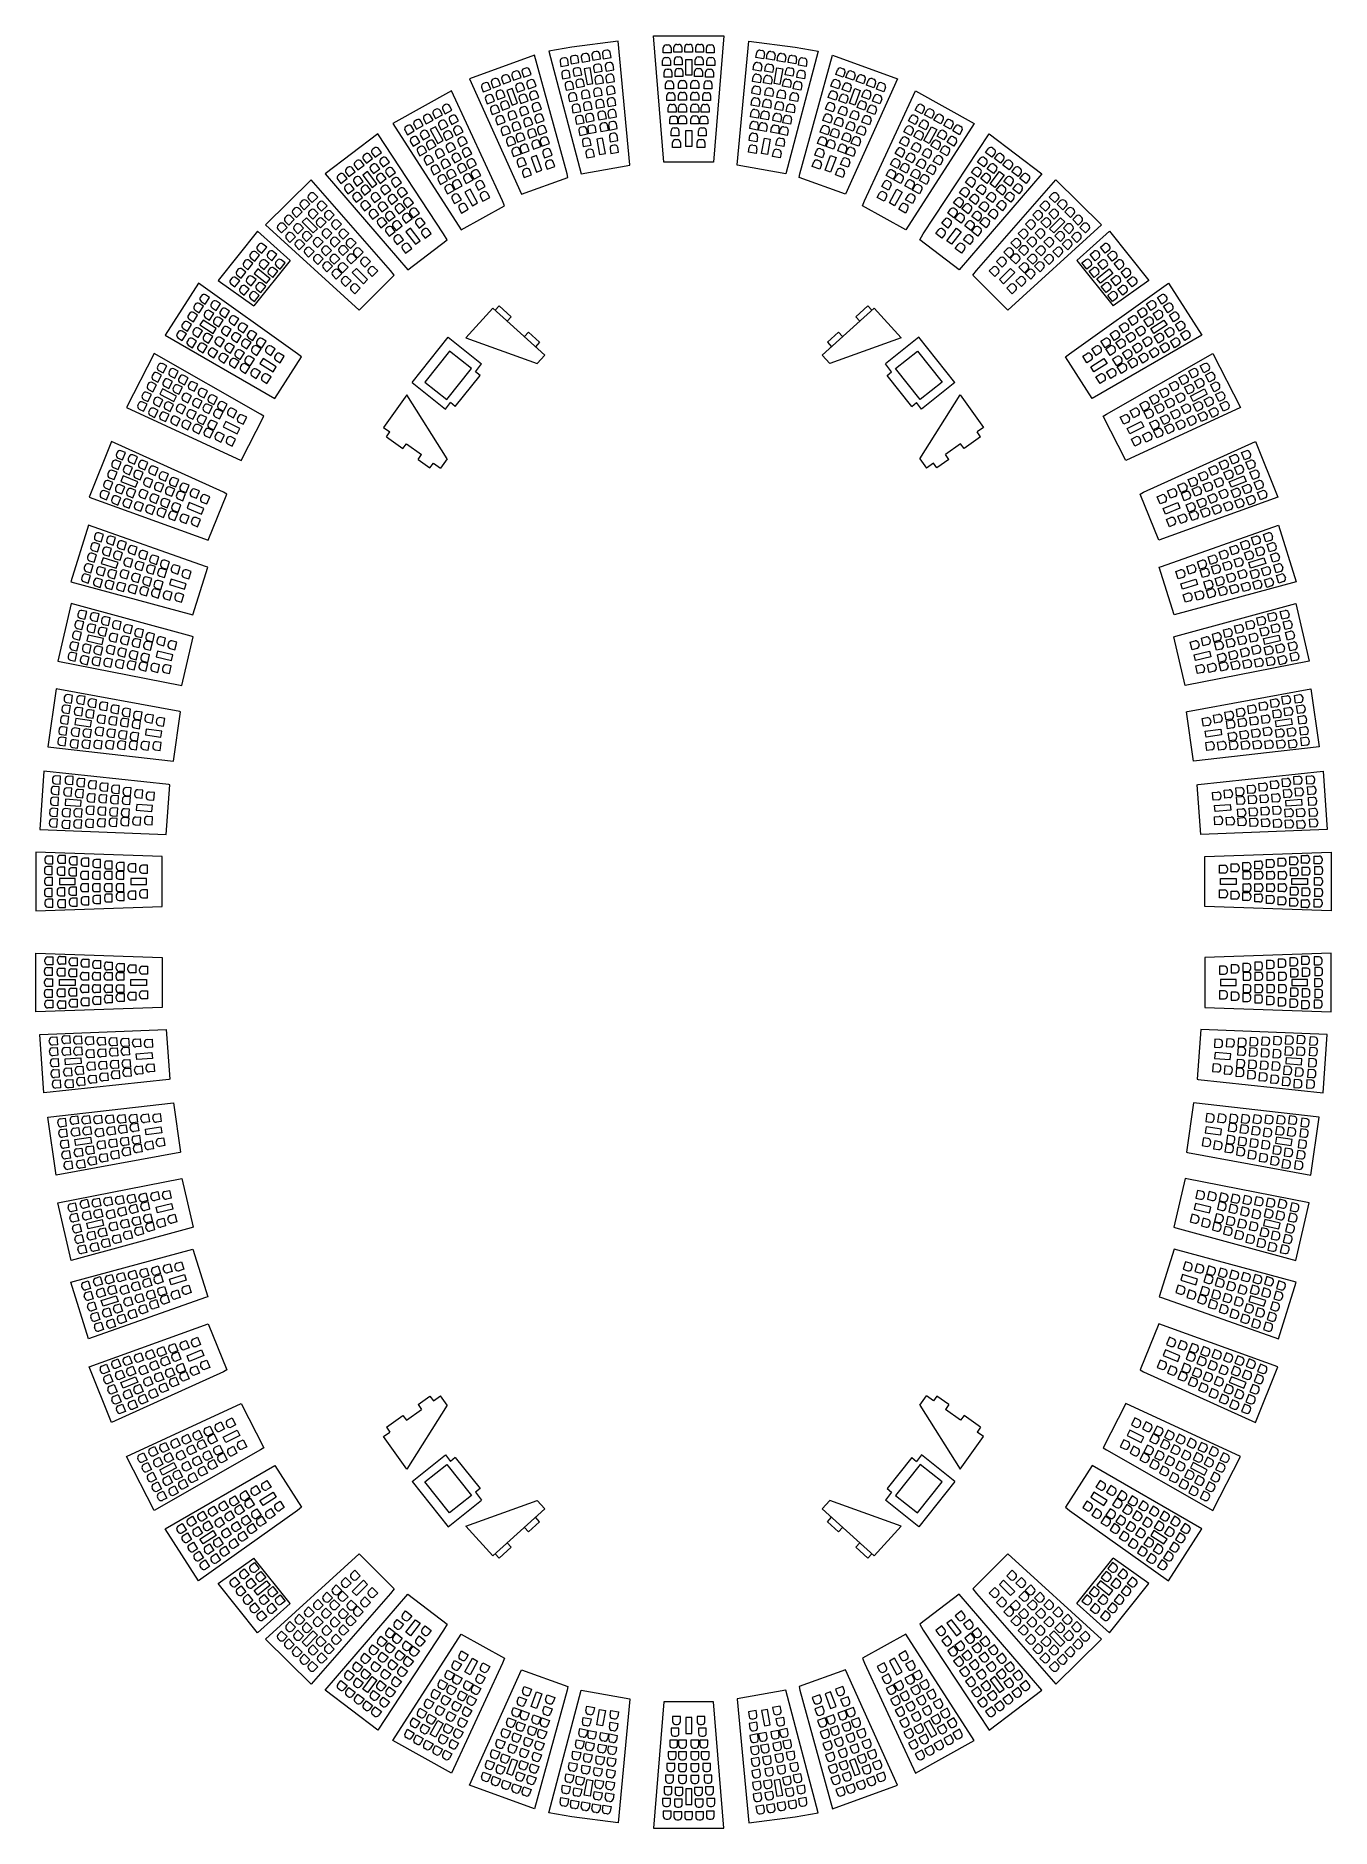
# Model space of a CAD drawing. Header units: millimetres. Extents: x -84 to 575, y 84 to 995.
import ezdxf

# ---------------------------------------------------------------- set-up
doc = ezdxf.new("R2010")
doc.units = ezdxf.units.MM

msp = doc.modelspace()

# ---------------------------------------------------------------- linework, layer by layer
at = {"color": 7, "linetype": 'Continuous', "lineweight": 15}
for p, q in [((230.32, 995.11), (266.08, 995.11)), ((235.6, 930.91), (230.32, 995.11)), ((266.08, 995.11), (260.8, 930.91)), ((169.76, 985.28), (136.81, 973.33)), ((186.38, 925), (169.76, 985.28)), ((188.7, 989.33), (177.11, 987.25)), ((177.11, 987.25), (193.44, 924.93)), ((212.26, 992.39), (188.7, 989.33)), ((190.22, 985.18), (189.23, 985.01)), ((192.4, 981.51), (191.96, 983.97)), ((193.57, 984.22), (194.01, 981.76)), ((195.77, 986.14), (194.79, 985.96)), ((197.95, 982.47), (197.51, 984.93)), ((198.99, 985.23), (199.43, 982.77)), ((201.18, 987.15), (200.2, 986.97)), ((203.37, 983.48), (202.93, 985.94)), ((204.34, 985.9), (204.78, 983.44)), ((204.78, 983.44), (208.72, 984.15)), ((206.54, 987.82), (205.55, 987.64)), ((208.72, 984.15), (208.28, 986.61)), ((218.26, 929.58), (212.26, 992.39)), ((235.24, 986.51), (235.24, 989.01)), ((239.24, 986.51), (235.24, 986.51)), ((236.44, 984.09), (237.44, 984.09)), ((236.74, 990.51), (237.74, 990.51)), ((239.24, 989.01), (239.24, 986.51)), ((240.63, 986.79), (240.63, 989.29)), ((244.63, 986.79), (240.63, 986.79)), ((242.13, 990.79), (243.13, 990.79)), ((242.42, 984.38), (243.42, 984.38)), ((244.63, 989.29), (244.63, 986.79)), ((246.14, 986.76), (246.14, 989.26)), ((250.14, 986.76), (246.14, 986.76)), ((247.64, 990.76), (248.64, 990.76)), ((250.14, 989.26), (250.14, 986.76)), ((251.77, 986.79), (251.77, 989.29)), ((255.77, 986.79), (251.77, 986.79)), ((252.98, 984.38), (253.98, 984.38)), ((253.27, 990.79), (254.27, 990.79)), ((255.77, 989.29), (255.77, 986.79)), ((257.16, 986.51), (257.16, 989.01)), ((261.16, 986.51), (257.16, 986.51)), ((258.66, 990.51), (259.66, 990.51)), ((258.96, 984.09), (259.96, 984.09)), ((261.16, 989.01), (261.16, 986.51)), ((272.82, 929.58), (278.82, 992.39)), ((278.82, 992.39), (302.38, 989.33)), ((282.36, 984.15), (282.8, 986.61)), ((286.3, 983.44), (282.36, 984.15)), ((284.55, 987.82), (285.53, 987.64)), ((286.74, 985.9), (286.3, 983.44)), ((287.72, 983.48), (288.16, 985.94)), ((289.9, 987.15), (290.88, 986.97)), ((292.09, 985.23), (291.65, 982.77)), ((293.13, 982.47), (293.57, 984.93)), ((295.31, 986.14), (296.3, 985.96)), ((297.51, 984.22), (297.07, 981.76)), ((313.98, 987.25), (297.64, 924.93)), ((298.68, 981.51), (299.12, 983.97)), ((300.86, 985.18), (301.85, 985.01)), ((302.38, 989.33), (313.98, 987.25)), ((304.7, 925), (321.32, 985.28)), ((321.32, 985.28), (354.27, 973.33)), ((155, 975.25), (154.06, 974.91)), ((158.32, 974.91), (159.18, 972.56)), ((160.16, 977.17), (159.22, 976.83)), ((162.94, 973.92), (162.08, 976.27)), ((163.48, 976.47), (164.34, 974.12)), ((164.34, 974.12), (168.1, 975.49)), ((165.32, 978.74), (164.38, 978.4)), ((168.1, 975.49), (167.24, 977.84)), ((182.77, 982.03), (183.21, 979.57)), ((183.21, 979.57), (187.15, 980.28)), ((183.6, 975.66), (184.05, 973.2)), ((184.97, 983.95), (183.98, 983.78)), ((185.8, 977.58), (184.82, 977.4)), ((187.15, 980.28), (186.71, 982.74)), ((187.98, 973.91), (187.54, 976.37)), ((188.02, 983.26), (188.46, 980.8)), ((188.46, 980.8), (192.4, 981.51)), ((189.44, 977), (189.88, 974.54)), ((189.88, 974.54), (193.82, 975.25)), ((191.64, 978.92), (190.65, 978.75)), ((193.82, 975.25), (193.38, 977.71)), ((194.01, 981.76), (197.95, 982.47)), ((198.04, 978.81), (195.08, 978.28)), ((195.08, 978.28), (196.49, 970.41)), ((199.45, 970.94), (198.04, 978.81)), ((199.43, 982.77), (203.37, 983.48)), ((199.83, 978.87), (200.27, 976.41)), ((200.27, 976.41), (204.21, 977.11)), ((202.03, 980.79), (201.04, 980.61)), ((202.73, 974.88), (201.75, 974.71)), ((204.21, 977.11), (203.77, 979.57)), ((205.77, 979.64), (206.21, 977.18)), ((206.21, 977.18), (210.15, 977.88)), ((207.97, 981.55), (206.98, 981.38)), ((208.31, 975.56), (207.33, 975.39)), ((210.15, 977.88), (209.71, 980.34)), ((234.94, 980.09), (234.94, 982.59)), ((238.94, 980.09), (234.94, 980.09)), ((235.66, 974.13), (235.66, 976.63)), ((237.16, 978.13), (238.16, 978.13)), ((238.94, 982.59), (238.94, 980.09)), ((239.66, 976.63), (239.66, 974.13)), ((240.92, 980.38), (240.92, 982.88)), ((244.92, 980.38), (240.92, 980.38)), ((241.27, 974.45), (241.27, 976.95)), ((242.77, 978.45), (243.77, 978.45)), ((244.92, 982.88), (244.92, 980.38)), ((245.27, 976.95), (245.27, 974.45)), ((246.7, 975.15), (246.7, 983.15)), ((246.7, 983.15), (249.7, 983.15)), ((249.7, 975.15), (246.7, 975.15)), ((249.7, 983.15), (249.7, 975.15)), ((251.13, 974.45), (251.13, 976.95)), ((251.48, 980.38), (251.48, 982.88)), ((255.48, 980.38), (251.48, 980.38)), ((252.63, 978.45), (253.63, 978.45)), ((255.13, 976.95), (255.13, 974.45)), ((255.48, 982.88), (255.48, 980.38)), ((256.74, 974.13), (256.74, 976.63)), ((257.46, 980.09), (257.46, 982.59)), ((261.46, 980.09), (257.46, 980.09)), ((258.24, 978.13), (259.24, 978.13)), ((260.74, 976.63), (260.74, 974.13)), ((261.46, 982.59), (261.46, 980.09)), ((280.93, 977.88), (281.37, 980.34)), ((284.87, 977.18), (280.93, 977.88)), ((282.77, 975.56), (283.75, 975.39)), ((283.11, 981.55), (284.1, 981.38)), ((285.31, 979.64), (284.87, 977.18)), ((286.87, 977.11), (287.31, 979.57)), ((290.81, 976.41), (286.87, 977.11)), ((291.65, 982.77), (287.72, 983.48)), ((288.35, 974.88), (289.34, 974.71)), ((289.05, 980.79), (290.04, 980.61)), ((291.25, 978.87), (290.81, 976.41)), ((291.64, 970.94), (293.05, 978.81)), ((293.05, 978.81), (296, 978.28)), ((297.07, 981.76), (293.13, 982.47)), ((296, 978.28), (294.59, 970.41)), ((297.26, 975.25), (297.7, 977.71)), ((301.2, 974.54), (297.26, 975.25)), ((302.62, 980.8), (298.68, 981.51)), ((299.45, 978.92), (300.43, 978.75)), ((301.64, 977), (301.2, 974.54)), ((303.06, 983.26), (302.62, 980.8)), ((303.1, 973.91), (303.54, 976.37)), ((303.93, 980.28), (304.37, 982.74)), ((307.87, 979.57), (303.93, 980.28)), ((305.28, 977.58), (306.27, 977.4)), ((306.12, 983.95), (307.1, 983.78)), ((307.48, 975.66), (307.04, 973.2)), ((308.31, 982.03), (307.87, 979.57)), ((322.99, 975.49), (323.84, 977.84)), ((326.75, 974.12), (322.99, 975.49)), ((325.76, 978.74), (326.7, 978.4)), ((327.6, 976.47), (326.75, 974.12)), ((328.15, 973.92), (329, 976.27)), ((330.92, 977.17), (331.86, 976.83)), ((332.76, 974.91), (331.91, 972.56)), ((336.09, 975.25), (337.03, 974.91)), ((127.65, 967.14), (97.69, 950.53)), ((153.5, 911.22), (127.65, 967.14)), ((136.81, 973.33), (163.14, 914.55)), ((142.88, 969), (143.74, 966.65)), ((143.74, 966.65), (147.5, 968.02)), ((144.72, 971.27), (143.78, 970.92)), ((147.5, 968.02), (146.64, 970.37)), ((147.85, 971.11), (148.7, 968.76)), ((148.7, 968.76), (152.46, 970.12)), ((149.69, 973.37), (148.75, 973.03)), ((152.15, 967.44), (151.21, 967.1)), ((152.46, 970.12), (151.61, 972.47)), ((153.16, 972.99), (154.01, 970.64)), ((154.01, 970.64), (157.77, 972.01)), ((154.92, 964.19), (154.07, 966.54)), ((158.47, 968.42), (155.65, 967.4)), ((155.65, 967.4), (158.38, 959.88)), ((157.77, 972.01), (156.92, 974.36)), ((161.2, 960.9), (158.47, 968.42)), ((159.18, 972.56), (162.94, 973.92)), ((160.23, 968.78), (161.09, 966.43)), ((161.09, 966.43), (164.85, 967.79)), ((162.07, 971.04), (161.13, 970.7)), ((164.85, 967.79), (164, 970.14)), ((165.96, 970.54), (166.81, 968.19)), ((166.81, 968.19), (170.57, 969.56)), ((167.8, 972.81), (166.86, 972.47)), ((169.15, 966.96), (168.21, 966.62)), ((170.57, 969.56), (169.72, 971.91)), ((171.93, 963.71), (171.07, 966.06)), ((184.05, 973.2), (187.98, 973.91)), ((185.36, 969.93), (185.8, 967.47)), ((185.8, 967.47), (189.74, 968.17)), ((187.56, 971.84), (186.57, 971.67)), ((189.32, 966.11), (188.33, 965.93)), ((189.74, 968.17), (189.3, 970.63)), ((190.83, 971.23), (191.27, 968.77)), ((191.27, 968.77), (195.21, 969.47)), ((193.03, 973.14), (192.04, 972.97)), ((195.21, 969.47), (194.77, 971.93)), ((195.85, 967.49), (194.86, 967.31)), ((196.49, 970.41), (199.45, 970.94)), ((198.03, 963.81), (197.59, 966.27)), ((199.86, 966.68), (200.3, 964.22)), ((200.53, 972.97), (200.98, 970.5)), ((200.98, 970.5), (204.91, 971.21)), ((202.06, 968.6), (201.07, 968.42)), ((204.24, 964.93), (203.8, 967.39)), ((204.91, 971.21), (204.47, 973.67)), ((206.12, 973.65), (206.56, 971.19)), ((206.46, 967.66), (206.9, 965.2)), ((206.56, 971.19), (210.49, 971.89)), ((206.9, 965.2), (210.84, 965.9)), ((208.66, 969.57), (207.67, 969.4)), ((210.49, 971.89), (210.05, 974.35)), ((210.84, 965.9), (210.4, 968.36)), ((239.66, 974.13), (235.66, 974.13)), ((236.38, 968.18), (236.38, 970.68)), ((240.38, 968.18), (236.38, 968.18)), ((237.88, 972.18), (238.88, 972.18)), ((238.59, 966.22), (239.59, 966.22)), ((240.38, 970.68), (240.38, 968.18)), ((245.27, 974.45), (241.27, 974.45)), ((243.05, 968.38), (243.05, 970.88)), ((247.05, 968.38), (243.05, 968.38)), ((244.55, 972.38), (245.55, 972.38)), ((244.55, 966.38), (245.55, 966.38)), ((247.05, 970.88), (247.05, 968.38)), ((249.35, 968.38), (249.35, 970.88)), ((253.35, 968.38), (249.35, 968.38)), ((250.85, 972.38), (251.85, 972.38)), ((250.85, 966.38), (251.85, 966.38)), ((255.13, 974.45), (251.13, 974.45)), ((253.35, 970.88), (253.35, 968.38)), ((256.02, 968.18), (256.02, 970.68)), ((260.02, 968.18), (256.02, 968.18)), ((260.74, 974.13), (256.74, 974.13)), ((256.81, 966.22), (257.81, 966.22)), ((257.52, 972.18), (258.52, 972.18)), ((260.02, 970.68), (260.02, 968.18)), ((280.24, 965.9), (280.68, 968.36)), ((284.18, 965.2), (280.24, 965.9)), ((280.59, 971.89), (281.03, 974.35)), ((284.53, 971.19), (280.59, 971.89)), ((282.43, 969.57), (283.41, 969.4)), ((284.62, 967.66), (284.18, 965.2)), ((284.97, 973.65), (284.53, 971.19)), ((286.17, 971.21), (286.61, 973.67)), ((290.11, 970.5), (286.17, 971.21)), ((286.84, 964.93), (287.29, 967.39)), ((289.03, 968.6), (290.01, 968.42)), ((290.55, 972.97), (290.11, 970.5)), ((291.22, 966.68), (290.78, 964.22)), ((294.59, 970.41), (291.64, 970.94)), ((293.05, 963.81), (293.5, 966.27)), ((295.24, 967.49), (296.22, 967.31)), ((295.87, 969.47), (296.31, 971.93)), ((299.81, 968.77), (295.87, 969.47)), ((298.05, 973.14), (299.04, 972.97)), ((300.25, 971.23), (299.81, 968.77)), ((301.34, 968.17), (301.78, 970.63)), ((305.28, 967.47), (301.34, 968.17)), ((301.77, 966.11), (302.75, 965.93)), ((307.04, 973.2), (303.1, 973.91)), ((303.52, 971.84), (304.51, 971.67)), ((305.72, 969.93), (305.28, 967.47)), ((319.16, 963.71), (320.01, 966.06)), ((320.51, 969.56), (321.36, 971.91)), ((324.27, 968.19), (320.51, 969.56)), ((321.93, 966.96), (322.87, 966.62)), ((323.29, 972.81), (324.23, 972.47)), ((325.12, 970.54), (324.27, 968.19)), ((326.23, 967.79), (327.09, 970.14)), ((330, 966.43), (326.23, 967.79)), ((354.27, 973.33), (327.94, 914.55)), ((331.91, 972.56), (328.15, 973.92)), ((329.01, 971.04), (329.95, 970.7)), ((329.88, 960.9), (332.61, 968.42)), ((330.85, 968.78), (330, 966.43)), ((332.61, 968.42), (335.43, 967.4)), ((335.43, 967.4), (332.7, 959.88)), ((333.31, 972.01), (334.16, 974.36)), ((337.07, 970.64), (333.31, 972.01)), ((336.16, 964.19), (337.01, 966.54)), ((337.92, 972.99), (337.07, 970.64)), ((337.58, 911.22), (363.43, 967.14)), ((338.62, 970.12), (339.47, 972.47)), ((342.38, 968.76), (338.62, 970.12)), ((338.93, 967.44), (339.87, 967.1)), ((341.39, 973.37), (342.33, 973.03)), ((343.23, 971.11), (342.38, 968.76)), ((343.59, 968.02), (344.44, 970.37)), ((347.35, 966.65), (343.59, 968.02)), ((346.36, 971.27), (347.3, 970.92)), ((348.2, 969), (347.35, 966.65)), ((363.43, 967.14), (393.4, 950.53)), ((119.73, 957.78), (118.85, 957.29)), ((122.98, 955.01), (121.77, 957.19)), ((123.12, 957.61), (124.33, 955.43)), ((124.58, 960.14), (123.7, 959.65)), ((124.33, 955.43), (127.83, 957.37)), ((127.83, 957.37), (126.61, 959.55)), ((144.79, 962.87), (145.64, 960.51)), ((145.64, 960.51), (149.4, 961.88)), ((146.62, 965.13), (145.68, 964.79)), ((147.49, 957.51), (148.34, 955.16)), ((149.33, 959.77), (148.39, 959.43)), ((149.4, 961.88), (148.55, 964.23)), ((150.31, 965.18), (151.16, 962.83)), ((151.16, 962.83), (154.92, 964.19)), ((152.1, 956.52), (151.25, 958.87)), ((152.66, 959.72), (153.52, 957.37)), ((153.52, 957.37), (157.28, 958.73)), ((154.5, 961.98), (153.56, 961.64)), ((157.28, 958.73), (156.42, 961.08)), ((158.24, 956.88), (157.3, 956.54)), ((158.38, 959.88), (161.2, 960.9)), ((161.93, 963.08), (162.78, 960.73)), ((162.33, 956.77), (163.18, 954.42)), ((162.78, 960.73), (166.54, 962.09)), ((163.77, 965.34), (162.83, 965)), ((164.17, 959.04), (163.23, 958.69)), ((166.54, 962.09), (165.69, 964.44)), ((166.94, 955.79), (166.09, 958.14)), ((167.31, 964.7), (168.17, 962.35)), ((168.17, 962.35), (171.93, 963.71)), ((168.67, 958.85), (169.52, 956.5)), ((169.52, 956.5), (173.28, 957.87)), ((170.51, 961.12), (169.57, 960.78)), ((173.28, 957.87), (172.43, 960.22)), ((187.12, 964.19), (187.56, 961.73)), ((187.56, 961.73), (191.5, 962.43)), ((188.88, 958.45), (189.32, 955.99)), ((189.32, 955.99), (193.26, 956.7)), ((191.08, 960.37), (190.09, 960.19)), ((191.5, 962.43), (191.06, 964.9)), ((193.26, 956.7), (192.82, 959.16)), ((193.65, 965.57), (194.09, 963.11)), ((194.09, 963.11), (198.03, 963.81)), ((194.71, 959.66), (195.15, 957.2)), ((195.15, 957.2), (199.09, 957.91)), ((196.9, 961.58), (195.92, 961.4)), ((199.09, 957.91), (198.65, 960.37)), ((200.3, 964.22), (204.24, 964.93)), ((200.92, 960.78), (201.36, 958.31)), ((201.36, 958.31), (205.3, 959.02)), ((203.11, 962.69), (202.13, 962.52)), ((204.17, 956.79), (203.19, 956.61)), ((205.3, 959.02), (204.86, 961.48)), ((206.8, 961.67), (207.25, 959.21)), ((207.25, 959.21), (211.18, 959.91)), ((209, 963.58), (208.02, 963.41)), ((209.34, 957.59), (208.36, 957.42)), ((211.18, 959.91), (210.74, 962.37)), ((237.09, 962.22), (237.09, 964.72)), ((241.09, 962.22), (237.09, 962.22)), ((237.81, 956.26), (237.81, 958.76)), ((239.31, 960.26), (240.31, 960.26)), ((241.09, 964.72), (241.09, 962.22)), ((241.81, 958.76), (241.81, 956.26)), ((243.05, 962.38), (243.05, 964.88)), ((247.05, 962.38), (243.05, 962.38)), ((243.05, 956.38), (243.05, 958.88)), ((244.55, 960.38), (245.55, 960.38)), ((247.05, 964.88), (247.05, 962.38)), ((247.05, 958.88), (247.05, 956.38)), ((249.35, 962.38), (249.35, 964.88)), ((253.35, 962.38), (249.35, 962.38)), ((249.35, 956.38), (249.35, 958.88)), ((250.85, 960.38), (251.85, 960.38)), ((253.35, 964.88), (253.35, 962.38)), ((253.35, 958.88), (253.35, 956.38)), ((254.59, 956.26), (254.59, 958.76)), ((255.31, 962.22), (255.31, 964.72)), ((259.31, 962.22), (255.31, 962.22)), ((256.09, 960.26), (257.09, 960.26)), ((258.59, 958.76), (258.59, 956.26)), ((259.31, 964.72), (259.31, 962.22)), ((279.9, 959.91), (280.34, 962.37)), ((283.84, 959.21), (279.9, 959.91)), ((281.74, 957.59), (282.72, 957.42)), ((282.08, 963.58), (283.07, 963.41)), ((284.28, 961.67), (283.84, 959.21)), ((285.79, 959.02), (286.23, 961.48)), ((289.72, 958.31), (285.79, 959.02)), ((290.78, 964.22), (286.84, 964.93)), ((286.91, 956.79), (287.89, 956.61)), ((287.97, 962.69), (288.95, 962.52)), ((290.16, 960.78), (289.72, 958.31)), ((292, 957.91), (292.44, 960.37)), ((295.93, 957.2), (292, 957.91)), ((296.99, 963.11), (293.05, 963.81)), ((294.18, 961.58), (295.16, 961.4)), ((296.37, 959.66), (295.93, 957.2)), ((297.43, 965.57), (296.99, 963.11)), ((297.82, 956.7), (298.27, 959.16)), ((301.76, 955.99), (297.82, 956.7)), ((299.58, 962.43), (300.02, 964.9)), ((303.52, 961.73), (299.58, 962.43)), ((300.01, 960.37), (300.99, 960.19)), ((302.2, 958.45), (301.76, 955.99)), ((303.96, 964.19), (303.52, 961.73)), ((317.8, 957.87), (318.65, 960.22)), ((321.56, 956.5), (317.8, 957.87)), ((322.92, 962.35), (319.16, 963.71)), ((320.57, 961.12), (321.51, 960.78)), ((322.41, 958.85), (321.56, 956.5)), ((323.77, 964.7), (322.92, 962.35)), ((324.14, 955.79), (324.99, 958.14)), ((324.54, 962.09), (325.39, 964.44)), ((328.3, 960.73), (324.54, 962.09)), ((326.91, 959.04), (327.85, 958.69)), ((327.32, 965.34), (328.26, 965)), ((328.75, 956.77), (327.9, 954.42)), ((329.15, 963.08), (328.3, 960.73)), ((332.7, 959.88), (329.88, 960.9)), ((332.85, 956.88), (333.79, 956.54)), ((333.81, 958.73), (334.66, 961.08)), ((337.57, 957.37), (333.81, 958.73)), ((339.92, 962.83), (336.16, 964.19)), ((336.58, 961.98), (337.52, 961.64)), ((338.42, 959.72), (337.57, 957.37)), ((338.98, 956.52), (339.83, 958.87)), ((340.77, 965.18), (339.92, 962.83)), ((341.68, 961.88), (342.54, 964.23)), ((345.44, 960.51), (341.68, 961.88)), ((341.75, 959.77), (342.69, 959.43)), ((343.59, 957.51), (342.74, 955.16)), ((344.46, 965.13), (345.4, 964.79)), ((346.3, 962.87), (345.44, 960.51)), ((363.26, 957.37), (364.47, 959.55)), ((366.75, 955.43), (363.26, 957.37)), ((366.51, 960.14), (367.38, 959.65)), ((367.97, 957.61), (366.75, 955.43)), ((368.1, 955.01), (369.32, 957.19)), ((371.36, 957.78), (372.23, 957.29)), ((97.69, 950.53), (132.58, 896.43)), ((105.41, 949.51), (104.53, 949.03)), ((108.66, 946.74), (107.45, 948.93)), ((108.52, 949.85), (109.73, 947.66)), ((109.98, 952.37), (109.11, 951.89)), ((109.73, 947.66), (113.23, 949.6)), ((113.23, 949.6), (112.02, 951.79)), ((113.47, 952.55), (114.68, 950.36)), ((114.93, 955.07), (114.05, 954.59)), ((114.68, 950.36), (118.18, 952.3)), ((119.44, 948.87), (116.81, 947.42)), ((118.18, 952.3), (116.97, 954.49)), ((118.27, 955.25), (119.48, 953.07)), ((123.32, 941.87), (119.44, 948.87)), ((119.48, 953.07), (122.98, 955.01)), ((121.12, 949.5), (122.33, 947.32)), ((122.58, 952.03), (121.71, 951.54)), ((122.33, 947.32), (125.83, 949.26)), ((125.83, 949.26), (124.62, 951.44)), ((126.49, 952.15), (127.71, 949.96)), ((127.95, 954.67), (127.08, 954.19)), ((127.71, 949.96), (131.2, 951.9)), ((130.21, 949.11), (129.34, 948.63)), ((131.2, 951.9), (129.99, 954.09)), ((133.46, 946.34), (132.25, 948.53)), ((148.34, 955.16), (152.1, 956.52)), ((150.2, 952.16), (151.05, 949.81)), ((151.05, 949.81), (154.81, 951.17)), ((152.04, 954.42), (151.1, 954.08)), ((154.74, 949.06), (153.8, 948.72)), ((154.81, 951.17), (153.96, 953.52)), ((156.4, 954.62), (157.25, 952.27)), ((157.52, 945.81), (156.67, 948.16)), ((157.25, 952.27), (161.01, 953.64)), ((158.44, 948.98), (159.3, 946.63)), ((159.3, 946.63), (163.06, 948)), ((160.28, 951.24), (159.34, 950.9)), ((161.01, 953.64), (160.16, 955.99)), ((163.06, 948), (162.2, 950.35)), ((163.18, 954.42), (166.94, 955.79)), ((164.37, 951.13), (165.23, 948.78)), ((165.23, 948.78), (168.99, 950.15)), ((166.21, 953.4), (165.27, 953.05)), ((168.26, 947.75), (167.32, 947.41)), ((168.99, 950.15), (168.14, 952.5)), ((170.02, 953.01), (170.88, 950.66)), ((170.88, 950.66), (174.64, 952.02)), ((171.86, 955.27), (170.92, 954.93)), ((173.22, 949.43), (172.28, 949.09)), ((174.64, 952.02), (173.78, 954.37)), ((175.99, 946.18), (175.14, 948.53)), ((190.64, 952.72), (191.08, 950.26)), ((191.08, 950.26), (195.02, 950.96)), ((192.83, 954.63), (191.85, 954.46)), ((194.59, 948.9), (193.61, 948.72)), ((195.02, 950.96), (194.57, 953.42)), ((195.77, 953.76), (196.21, 951.3)), ((196.21, 951.3), (200.15, 952)), ((196.77, 945.22), (196.33, 947.69)), ((196.83, 947.85), (197.27, 945.39)), ((197.96, 955.67), (196.98, 955.5)), ((199.02, 949.77), (198.04, 949.59)), ((200.15, 952), (199.7, 954.46)), ((201.2, 946.1), (200.76, 948.56)), ((201.98, 954.87), (202.42, 952.41)), ((202.42, 952.41), (206.35, 953.11)), ((203.04, 948.96), (203.48, 946.5)), ((205.23, 950.88), (204.25, 950.7)), ((206.35, 953.11), (205.91, 955.58)), ((207.41, 947.21), (206.97, 949.67)), ((207.15, 955.68), (207.59, 953.22)), ((207.49, 949.69), (207.93, 947.23)), ((207.59, 953.22), (211.53, 953.92)), ((207.93, 947.23), (211.87, 947.93)), ((209.69, 951.6), (208.7, 951.43)), ((211.53, 953.92), (211.09, 956.38)), ((211.87, 947.93), (211.43, 950.39)), ((241.81, 956.26), (237.81, 956.26)), ((238.53, 950.31), (238.53, 952.81)), ((242.53, 950.31), (238.53, 950.31)), ((240.03, 954.31), (241.03, 954.31)), ((240.75, 948.35), (241.75, 948.35)), ((242.53, 952.81), (242.53, 950.31)), ((247.05, 956.38), (243.05, 956.38)), ((243.05, 950.38), (243.05, 952.88)), ((247.05, 950.38), (243.05, 950.38)), ((244.55, 954.38), (245.55, 954.38)), ((247.05, 952.88), (247.05, 950.38)), ((253.35, 956.38), (249.35, 956.38)), ((249.35, 950.38), (249.35, 952.88)), ((253.35, 950.38), (249.35, 950.38)), ((250.85, 954.38), (251.85, 954.38)), ((253.35, 952.88), (253.35, 950.38)), ((253.87, 950.31), (253.87, 952.81)), ((257.87, 950.31), (253.87, 950.31)), ((258.59, 956.26), (254.59, 956.26)), ((254.65, 948.35), (255.65, 948.35)), ((255.37, 954.31), (256.37, 954.31)), ((257.87, 952.81), (257.87, 950.31)), ((279.21, 947.93), (279.65, 950.39)), ((283.15, 947.23), (279.21, 947.93)), ((279.56, 953.92), (280, 956.38)), ((283.49, 953.22), (279.56, 953.92)), ((281.39, 951.6), (282.38, 951.43)), ((283.59, 949.69), (283.15, 947.23)), ((283.93, 955.68), (283.49, 953.22)), ((283.67, 947.21), (284.11, 949.67)), ((284.73, 953.11), (285.17, 955.58)), ((288.66, 952.41), (284.73, 953.11)), ((285.85, 950.88), (286.84, 950.7)), ((288.05, 948.96), (287.61, 946.5)), ((289.11, 954.87), (288.66, 952.41)), ((289.88, 946.1), (290.32, 948.56)), ((290.94, 952), (291.38, 954.46)), ((294.87, 951.3), (290.94, 952)), ((292.06, 949.77), (293.04, 949.59)), ((293.12, 955.67), (294.1, 955.5)), ((294.26, 947.85), (293.82, 945.39)), ((294.31, 945.22), (294.75, 947.69)), ((295.32, 953.76), (294.87, 951.3)), ((296.07, 950.96), (296.51, 953.42)), ((300, 950.26), (296.07, 950.96)), ((296.49, 948.9), (297.47, 948.72)), ((298.25, 954.63), (299.23, 954.46)), ((300.44, 952.72), (300, 950.26)), ((315.09, 946.18), (315.94, 948.53)), ((316.45, 952.02), (317.3, 954.37)), ((320.21, 950.66), (316.45, 952.02)), ((317.86, 949.43), (318.8, 949.09)), ((319.22, 955.27), (320.16, 954.93)), ((321.06, 953.01), (320.21, 950.66)), ((322.09, 950.15), (322.95, 952.5)), ((325.86, 948.78), (322.09, 950.15)), ((322.82, 947.75), (323.76, 947.41)), ((327.9, 954.42), (324.14, 955.79)), ((324.87, 953.4), (325.81, 953.05)), ((326.71, 951.13), (325.86, 948.78)), ((328.03, 948), (328.88, 950.35)), ((331.79, 946.63), (328.03, 948)), ((330.07, 953.64), (330.92, 955.99)), ((333.83, 952.27), (330.07, 953.64)), ((330.8, 951.24), (331.74, 950.9)), ((332.64, 948.98), (331.79, 946.63)), ((333.56, 945.81), (334.42, 948.16)), ((334.68, 954.62), (333.83, 952.27)), ((336.27, 951.17), (337.12, 953.52)), ((340.03, 949.81), (336.27, 951.17)), ((336.34, 949.06), (337.28, 948.72)), ((342.74, 955.16), (338.98, 956.52)), ((339.05, 954.42), (339.99, 954.08)), ((340.88, 952.16), (340.03, 949.81)), ((357.62, 946.34), (358.83, 948.53)), ((393.4, 950.53), (358.51, 896.43)), ((359.88, 951.9), (361.09, 954.09)), ((363.38, 949.96), (359.88, 951.9)), ((360.87, 949.11), (361.74, 948.63)), ((363.13, 954.67), (364, 954.19)), ((364.59, 952.15), (363.38, 949.96)), ((365.25, 949.26), (366.46, 951.44)), ((368.75, 947.32), (365.25, 949.26)), ((367.77, 941.87), (371.65, 948.87)), ((371.6, 953.07), (368.1, 955.01)), ((368.5, 952.03), (369.38, 951.54)), ((369.96, 949.5), (368.75, 947.32)), ((372.82, 955.25), (371.6, 953.07)), ((371.65, 948.87), (374.27, 947.42)), ((372.9, 952.3), (374.12, 954.49)), ((376.4, 950.36), (372.9, 952.3)), ((376.16, 955.07), (377.03, 954.59)), ((377.61, 952.55), (376.4, 950.36)), ((377.85, 949.6), (379.06, 951.79)), ((381.35, 947.66), (377.85, 949.6)), ((381.1, 952.37), (381.98, 951.89)), ((382.56, 949.85), (381.35, 947.66)), ((382.42, 946.74), (383.63, 948.93)), ((385.67, 949.51), (386.55, 949.03)), ((90.06, 945.22), (63.42, 924.96)), ((123.6, 894.42), (90.06, 945.22)), ((103.95, 946.99), (105.16, 944.8)), ((105.16, 944.8), (108.66, 946.74)), ((106.8, 941.23), (108.01, 939.04)), ((108.26, 943.75), (107.38, 943.27)), ((108.01, 939.04), (111.51, 940.98)), ((111.51, 940.98), (110.29, 943.17)), ((111.77, 938.89), (110.9, 938.41)), ((111.89, 944.38), (113.1, 942.2)), ((113.35, 946.91), (112.47, 946.42)), ((113.1, 942.2), (116.6, 944.14)), ((115.07, 939.36), (116.28, 937.18)), ((116.6, 944.14), (115.39, 946.32)), ((116.53, 941.89), (115.66, 941.4)), ((116.28, 937.18), (119.78, 939.12)), ((116.81, 947.42), (120.69, 940.42)), ((119.78, 939.12), (118.57, 941.3)), ((120.69, 940.42), (123.32, 941.87)), ((123.69, 944.14), (124.9, 941.96)), ((125.15, 946.67), (124.28, 946.18)), ((124.9, 941.96), (128.4, 943.9)), ((126.54, 940.5), (125.67, 940.02)), ((128.4, 943.9), (127.19, 946.08)), ((129.79, 937.73), (128.58, 939.92)), ((128.75, 946.59), (129.97, 944.4)), ((129.97, 944.4), (133.46, 946.34)), ((131.01, 941.03), (132.23, 938.85)), ((132.47, 943.56), (131.6, 943.07)), ((132.23, 938.85), (135.72, 940.78)), ((135.72, 940.78), (134.51, 942.97)), ((152.91, 946.8), (153.76, 944.45)), ((153.76, 944.45), (157.52, 945.81)), ((155.61, 941.45), (156.46, 939.1)), ((156.46, 939.1), (160.22, 940.46)), ((157.45, 943.71), (156.51, 943.37)), ((160.22, 940.46), (159.37, 942.81)), ((160.49, 943.34), (161.34, 940.99)), ((161.34, 940.99), (165.1, 942.35)), ((162.33, 945.6), (161.39, 945.26)), ((164.37, 939.96), (163.43, 939.62)), ((165.1, 942.35), (164.25, 944.71)), ((167.15, 936.71), (166.3, 939.06)), ((166.42, 945.49), (167.27, 943.14)), ((167.27, 943.14), (171.03, 944.51)), ((168.47, 939.85), (169.32, 937.5)), ((169.32, 937.5), (173.08, 938.87)), ((170.31, 942.11), (169.37, 941.77)), ((171.03, 944.51), (170.18, 946.86)), ((171.38, 947.16), (172.23, 944.81)), ((172.23, 944.81), (175.99, 946.18)), ((173.08, 938.87), (172.23, 941.22)), ((172.74, 941.32), (173.59, 938.97)), ((173.59, 938.97), (177.35, 940.33)), ((174.57, 943.58), (173.63, 943.24)), ((177.35, 940.33), (176.5, 942.68)), ((192.4, 946.98), (192.84, 944.52)), ((192.84, 944.52), (196.77, 945.22)), ((194.15, 941.24), (194.6, 938.78)), ((194.6, 938.78), (198.53, 939.49)), ((196.35, 943.16), (195.37, 942.98)), ((197.27, 945.39), (201.2, 946.1)), ((198.53, 939.49), (198.09, 941.95)), ((204.43, 943.15), (201.48, 942.62)), ((201.48, 942.62), (202.89, 934.75)), ((203.48, 946.5), (207.41, 947.21)), ((205.84, 935.28), (204.43, 943.15)), ((207.84, 943.7), (208.28, 941.23)), ((208.28, 941.23), (212.21, 941.94)), ((210.03, 945.61), (209.05, 945.44)), ((210.38, 939.62), (209.39, 939.45)), ((212.21, 941.94), (211.77, 944.4)), ((212.56, 935.95), (212.12, 938.41)), ((239.25, 944.35), (239.25, 946.85)), ((243.25, 944.35), (239.25, 944.35)), ((239.97, 938.39), (239.97, 940.89)), ((241.47, 942.39), (242.47, 942.39)), ((243.25, 946.85), (243.25, 944.35)), ((243.97, 940.89), (243.97, 938.39)), ((246.7, 938.91), (246.7, 946.91)), ((246.7, 946.91), (249.7, 946.91)), ((249.7, 938.91), (246.7, 938.91)), ((249.7, 946.91), (249.7, 938.91)), ((252.43, 938.39), (252.43, 940.89)), ((253.15, 944.35), (253.15, 946.85)), ((257.15, 944.35), (253.15, 944.35)), ((253.93, 942.39), (254.93, 942.39)), ((256.43, 940.89), (256.43, 938.39)), ((257.15, 946.85), (257.15, 944.35)), ((278.52, 935.95), (278.97, 938.41)), ((278.87, 941.94), (279.31, 944.4)), ((282.81, 941.23), (278.87, 941.94)), ((280.71, 939.62), (281.69, 939.45)), ((281.05, 945.61), (282.03, 945.44)), ((283.25, 943.7), (282.81, 941.23)), ((287.61, 946.5), (283.67, 947.21)), ((285.24, 935.28), (286.65, 943.15)), ((286.65, 943.15), (289.61, 942.62)), ((289.61, 942.62), (288.19, 934.75)), ((293.82, 945.39), (289.88, 946.1)), ((292.55, 939.49), (292.99, 941.95)), ((296.49, 938.78), (292.55, 939.49)), ((298.25, 944.52), (294.31, 945.22)), ((294.73, 943.16), (295.72, 942.98)), ((296.93, 941.24), (296.49, 938.78)), ((298.69, 946.98), (298.25, 944.52)), ((313.73, 940.33), (314.59, 942.68)), ((317.49, 938.97), (313.73, 940.33)), ((318.85, 944.81), (315.09, 946.18)), ((316.51, 943.58), (317.45, 943.24)), ((318.35, 941.32), (317.49, 938.97)), ((318, 938.87), (318.86, 941.22)), ((321.76, 937.5), (318, 938.87)), ((319.7, 947.16), (318.85, 944.81)), ((320.05, 944.51), (320.9, 946.86)), ((323.81, 943.14), (320.05, 944.51)), ((320.78, 942.11), (321.72, 941.77)), ((322.62, 939.85), (321.76, 937.5)), ((324.66, 945.49), (323.81, 943.14)), ((323.93, 936.71), (324.79, 939.06)), ((325.98, 942.35), (326.83, 944.71)), ((329.74, 940.99), (325.98, 942.35)), ((326.71, 939.96), (327.65, 939.62)), ((328.75, 945.6), (329.69, 945.26)), ((330.59, 943.34), (329.74, 940.99)), ((330.86, 940.46), (331.71, 942.81)), ((334.62, 939.1), (330.86, 940.46)), ((337.32, 944.45), (333.56, 945.81)), ((333.63, 943.71), (334.57, 943.37)), ((335.47, 941.45), (334.62, 939.1)), ((338.18, 946.8), (337.32, 944.45)), ((355.36, 940.78), (356.57, 942.97)), ((358.86, 938.85), (355.36, 940.78)), ((361.12, 944.4), (357.62, 946.34)), ((358.61, 943.56), (359.48, 943.07)), ((360.07, 941.03), (358.86, 938.85)), ((362.33, 946.59), (361.12, 944.4)), ((361.29, 937.73), (362.5, 939.92)), ((362.68, 943.9), (363.89, 946.08)), ((366.18, 941.96), (362.68, 943.9)), ((364.54, 940.5), (365.42, 940.02)), ((365.93, 946.67), (366.81, 946.18)), ((367.39, 944.14), (366.18, 941.96)), ((367.48, 894.42), (401.02, 945.22)), ((370.39, 940.42), (367.77, 941.87)), ((374.27, 947.42), (370.39, 940.42)), ((371.3, 939.12), (372.51, 941.3)), ((374.8, 937.18), (371.3, 939.12)), ((374.49, 944.14), (375.7, 946.32)), ((377.98, 942.2), (374.49, 944.14)), ((374.55, 941.89), (375.43, 941.4)), ((376.01, 939.36), (374.8, 937.18)), ((377.74, 946.91), (378.61, 946.42)), ((379.2, 944.38), (377.98, 942.2)), ((379.31, 938.89), (380.19, 938.41)), ((379.58, 940.98), (380.79, 943.17)), ((383.07, 939.04), (379.58, 940.98)), ((385.92, 944.8), (382.42, 946.74)), ((382.83, 943.75), (383.7, 943.27)), ((384.29, 941.23), (383.07, 939.04)), ((387.13, 946.99), (385.92, 944.8)), ((401.02, 945.22), (427.67, 924.96)), ((79.5, 931.68), (78.7, 931.07)), ((79.93, 926.98), (83.11, 929.4)), ((83.11, 929.4), (81.6, 931.39)), ((82.77, 932.33), (84.29, 930.34)), ((83.86, 935.04), (83.06, 934.44)), ((84.29, 930.34), (87.47, 932.77)), ((87.47, 932.77), (85.96, 934.76)), ((87.51, 929.76), (86.71, 929.16)), ((87.23, 935.37), (88.75, 933.38)), ((88.32, 938.07), (87.52, 937.47)), ((88.75, 933.38), (91.93, 935.8)), ((91.12, 927.48), (89.61, 929.47)), ((91.93, 935.8), (90.42, 937.79)), ((91.36, 930.44), (92.87, 928.45)), ((92.44, 933.15), (91.65, 932.54)), ((92.87, 928.45), (96.06, 930.87)), ((96.06, 930.87), (94.55, 932.86)), ((110.31, 936.37), (111.52, 934.18)), ((111.52, 934.18), (115.02, 936.12)), ((115.02, 936.12), (113.81, 938.31)), ((113.83, 931.51), (115.04, 929.32)), ((115.29, 934.03), (114.41, 933.55)), ((115.04, 929.32), (118.54, 931.26)), ((118.54, 931.26), (117.33, 933.45)), ((119.56, 934.92), (120.77, 932.73)), ((121.02, 937.44), (120.15, 936.96)), ((120.77, 932.73), (124.27, 934.67)), ((122.47, 929.67), (123.68, 927.48)), ((124.27, 934.67), (123.06, 936.86)), ((123.93, 932.2), (123.06, 931.71)), ((123.68, 927.48), (127.18, 929.42)), ((125.08, 937.98), (126.29, 935.79)), ((127.18, 929.42), (125.97, 931.61)), ((126.29, 935.79), (129.79, 937.73)), ((127.99, 932.73), (129.2, 930.54)), ((129.45, 935.25), (128.57, 934.77)), ((129.2, 930.54), (132.7, 932.48)), ((132.36, 930.01), (131.48, 929.52)), ((132.7, 932.48), (131.49, 934.67)), ((133.27, 935.47), (134.48, 933.29)), ((134.73, 938), (133.86, 937.51)), ((135.61, 927.24), (134.4, 929.42)), ((134.48, 933.29), (137.98, 935.23)), ((135.53, 929.92), (136.74, 927.73)), ((136.99, 932.44), (136.12, 931.95)), ((136.74, 927.73), (140.24, 929.67)), ((137.98, 935.23), (136.77, 937.41)), ((140.24, 929.67), (139.03, 931.85)), ((158.32, 936.09), (159.17, 933.74)), ((159.17, 933.74), (162.93, 935.1)), ((160.16, 938.35), (159.22, 938.01)), ((161.02, 930.74), (161.88, 928.39)), ((161.88, 928.39), (165.64, 929.75)), ((162.86, 933), (161.92, 932.66)), ((162.93, 935.1), (162.08, 937.45)), ((162.54, 937.7), (163.39, 935.35)), ((163.39, 935.35), (167.15, 936.71)), ((165.64, 929.75), (164.78, 932.1)), ((170.83, 934.36), (168.01, 933.34)), ((168.01, 933.34), (170.73, 925.82)), ((173.55, 926.84), (170.83, 934.36)), ((174.09, 935.48), (174.94, 933.12)), ((174.94, 933.12), (178.7, 934.49)), ((175.93, 937.74), (174.99, 937.4)), ((175.45, 929.63), (176.3, 927.28)), ((177.29, 931.89), (176.35, 931.55)), ((178.7, 934.49), (177.85, 936.84)), ((180.06, 928.64), (179.21, 930.99)), ((193.44, 924.93), (218.28, 929.38)), ((195.91, 935.51), (196.35, 933.05)), ((196.35, 933.05), (200.29, 933.75)), ((198.11, 937.42), (197.12, 937.25)), ((200.29, 933.75), (199.85, 936.21)), ((202.89, 934.75), (205.84, 935.28)), ((208.18, 937.71), (208.62, 935.24)), ((208.62, 935.24), (212.56, 935.95)), ((218.28, 929.38), (218.26, 929.58)), ((260.8, 930.91), (235.6, 930.91)), ((243.97, 938.39), (239.97, 938.39)), ((256.43, 938.39), (252.43, 938.39)), ((272.81, 929.38), (272.82, 929.58)), ((297.64, 924.93), (272.81, 929.38)), ((282.46, 935.24), (278.52, 935.95)), ((282.9, 937.71), (282.46, 935.24)), ((288.19, 934.75), (285.24, 935.28)), ((290.79, 933.75), (291.23, 936.21)), ((294.73, 933.05), (290.79, 933.75)), ((292.97, 937.42), (293.96, 937.25)), ((295.17, 935.51), (294.73, 933.05)), ((311.02, 928.64), (311.87, 930.99)), ((312.38, 934.49), (313.23, 936.84)), ((316.14, 933.12), (312.38, 934.49)), ((313.8, 931.89), (314.74, 931.55)), ((315.64, 929.63), (314.78, 927.28)), ((315.15, 937.74), (316.09, 937.4)), ((316.99, 935.48), (316.14, 933.12)), ((317.53, 926.84), (320.26, 934.36)), ((320.26, 934.36), (323.08, 933.34)), ((323.08, 933.34), (320.35, 925.82)), ((327.69, 935.35), (323.93, 936.71)), ((325.45, 929.75), (326.3, 932.1)), ((329.21, 928.39), (325.45, 929.75)), ((328.55, 937.7), (327.69, 935.35)), ((328.15, 935.1), (329, 937.45)), ((331.91, 933.74), (328.15, 935.1)), ((328.22, 933), (329.16, 932.66)), ((330.06, 930.74), (329.21, 928.39)), ((330.93, 938.35), (331.87, 938.01)), ((332.76, 936.09), (331.91, 933.74)), ((350.84, 929.67), (352.05, 931.85)), ((354.34, 927.73), (350.84, 929.67)), ((353.1, 935.23), (354.31, 937.41)), ((356.6, 933.29), (353.1, 935.23)), ((354.09, 932.44), (354.97, 931.95)), ((355.55, 929.92), (354.34, 927.73)), ((355.47, 927.24), (356.69, 929.42)), ((356.35, 938), (357.22, 937.51)), ((357.81, 935.47), (356.6, 933.29)), ((358.38, 932.48), (359.59, 934.67)), ((361.88, 930.54), (358.38, 932.48)), ((358.72, 930.01), (359.6, 929.52)), ((364.79, 935.79), (361.29, 937.73)), ((361.63, 935.25), (362.51, 934.77)), ((363.09, 932.73), (361.88, 930.54)), ((363.9, 929.42), (365.11, 931.61)), ((367.4, 927.48), (363.9, 929.42)), ((366, 937.98), (364.79, 935.79)), ((366.81, 934.67), (368.02, 936.86)), ((370.31, 932.73), (366.81, 934.67)), ((367.15, 932.2), (368.03, 931.71)), ((368.61, 929.67), (367.4, 927.48)), ((370.06, 937.44), (370.93, 936.96)), ((371.52, 934.92), (370.31, 932.73)), ((372.54, 931.26), (373.75, 933.45)), ((376.04, 929.32), (372.54, 931.26)), ((375.79, 934.03), (376.67, 933.55)), ((377.25, 931.51), (376.04, 929.32)), ((376.06, 936.12), (377.27, 938.31)), ((379.56, 934.18), (376.06, 936.12)), ((380.77, 936.37), (379.56, 934.18)), ((395.02, 930.87), (396.54, 932.86)), ((398.21, 928.45), (395.02, 930.87)), ((399.72, 930.44), (398.21, 928.45)), ((398.64, 933.15), (399.43, 932.54)), ((399.15, 935.8), (400.66, 937.79)), ((402.33, 933.38), (399.15, 935.8)), ((399.96, 927.48), (401.47, 929.47)), ((403.85, 935.37), (402.33, 933.38)), ((402.77, 938.07), (403.56, 937.47)), ((403.58, 929.76), (404.37, 929.16)), ((403.61, 932.77), (405.12, 934.76)), ((406.79, 930.34), (403.61, 932.77)), ((408.31, 932.33), (406.79, 930.34)), ((407.23, 935.04), (408.02, 934.44)), ((407.97, 929.4), (409.49, 931.39)), ((411.16, 926.98), (407.97, 929.4)), ((411.59, 931.68), (412.38, 931.07)), ((56.22, 921.93), (33, 898.98)), ((96.62, 875.84), (56.22, 921.93)), ((63.42, 924.96), (105.36, 876.17)), ((69.79, 922.1), (71.3, 920.11)), ((70.87, 924.81), (70.08, 924.21)), ((71.3, 920.11), (74.49, 922.53)), ((74.49, 922.53), (72.98, 924.53)), ((73.91, 925.59), (75.42, 923.6)), ((74.99, 928.3), (74.19, 927.69)), ((75.42, 923.6), (78.6, 926.02)), ((78.6, 926.02), (77.09, 928.01)), ((78.02, 920.66), (79.53, 918.67)), ((79.1, 923.37), (78.31, 922.77)), ((78.41, 928.97), (79.93, 926.98)), ((79.53, 918.67), (82.72, 921.09)), ((82.72, 921.09), (81.2, 923.08)), ((84.85, 926.19), (82.46, 924.37)), ((82.46, 924.37), (87.3, 918)), ((89.69, 919.82), (84.85, 926.19)), ((86.42, 927.05), (87.94, 925.06)), ((87.94, 925.06), (91.12, 927.48)), ((89.74, 922.12), (91.25, 920.13)), ((90.82, 924.82), (90.02, 924.22)), ((91.25, 920.13), (94.43, 922.55)), ((94.43, 922.55), (92.92, 924.54)), ((94.4, 925.27), (95.91, 923.28)), ((95.48, 927.97), (94.68, 927.37)), ((95.91, 923.28), (99.09, 925.7)), ((99.09, 925.7), (97.58, 927.69)), ((98.51, 922.8), (97.71, 922.19)), ((98.94, 918.1), (102.13, 920.52)), ((102.13, 920.52), (100.61, 922.51)), ((117.35, 926.64), (118.56, 924.46)), ((118.8, 929.17), (117.93, 928.68)), ((118.56, 924.46), (122.06, 926.4)), ((122.06, 926.4), (120.84, 928.58)), ((120.86, 921.78), (122.07, 919.6)), ((122.32, 924.31), (121.45, 923.82)), ((122.07, 919.6), (125.57, 921.54)), ((125.57, 921.54), (124.36, 923.72)), ((125.38, 924.42), (126.59, 922.24)), ((126.84, 926.95), (125.97, 926.46)), ((126.59, 922.24), (130.09, 924.18)), ((129.75, 921.7), (128.87, 921.22)), ((130.09, 924.18), (128.88, 926.36)), ((130.9, 927.48), (132.11, 925.3)), ((133, 918.93), (131.79, 921.12)), ((132.11, 925.3), (135.61, 927.24)), ((133.81, 922.23), (135.02, 920.05)), ((135.27, 924.76), (134.39, 924.27)), ((135.02, 920.05), (138.52, 921.99)), ((138.52, 921.99), (137.31, 924.17)), ((137.79, 924.36), (139, 922.17)), ((139.25, 926.88), (138.38, 926.4)), ((139, 922.17), (142.5, 924.11)), ((141.51, 921.32), (140.64, 920.84)), ((142.5, 924.11), (141.29, 926.3)), ((144.76, 918.55), (143.55, 920.74)), ((163.14, 914.55), (186.81, 923.14)), ((163.73, 925.38), (164.58, 923.03)), ((164.58, 923.03), (168.34, 924.39)), ((165.57, 927.64), (164.63, 927.3)), ((168.34, 924.39), (167.49, 926.74)), ((170.73, 925.82), (173.55, 926.84)), ((176.3, 927.28), (180.06, 928.64)), ((186.81, 923.14), (186.38, 925)), ((304.27, 923.14), (304.7, 925)), ((327.94, 914.55), (304.27, 923.14)), ((314.78, 927.28), (311.02, 928.64)), ((320.35, 925.82), (317.53, 926.84)), ((322.74, 924.39), (323.59, 926.74)), ((326.5, 923.03), (322.74, 924.39)), ((325.51, 927.64), (326.45, 927.3)), ((327.35, 925.38), (326.5, 923.03)), ((346.32, 918.55), (347.53, 920.74)), ((348.58, 924.11), (349.79, 926.3)), ((352.08, 922.17), (348.58, 924.11)), ((349.57, 921.32), (350.45, 920.84)), ((351.83, 926.88), (352.71, 926.4)), ((353.29, 924.36), (352.08, 922.17)), ((352.56, 921.99), (353.78, 924.17)), ((356.06, 920.05), (352.56, 921.99)), ((358.97, 925.3), (355.47, 927.24)), ((355.82, 924.76), (356.69, 924.27)), ((357.28, 922.23), (356.06, 920.05)), ((358.08, 918.93), (359.29, 921.12)), ((360.18, 927.48), (358.97, 925.3)), ((360.99, 924.18), (362.2, 926.36)), ((364.49, 922.24), (360.99, 924.18)), ((361.33, 921.7), (362.21, 921.22)), ((364.24, 926.95), (365.12, 926.46)), ((365.7, 924.42), (364.49, 922.24)), ((365.51, 921.54), (366.72, 923.72)), ((369.01, 919.6), (365.51, 921.54)), ((368.76, 924.31), (369.64, 923.82)), ((370.22, 921.78), (369.01, 919.6)), ((369.03, 926.4), (370.24, 928.58)), ((372.52, 924.46), (369.03, 926.4)), ((372.28, 929.17), (373.15, 928.68)), ((373.74, 926.64), (372.52, 924.46)), ((427.67, 924.96), (385.72, 876.17)), ((388.96, 920.52), (390.47, 922.51)), ((392.14, 918.1), (388.96, 920.52)), ((391.99, 925.7), (393.5, 927.69)), ((395.17, 923.28), (391.99, 925.7)), ((392.57, 922.8), (393.37, 922.19)), ((394.46, 875.84), (434.86, 921.93)), ((396.69, 925.27), (395.17, 923.28)), ((395.6, 927.97), (396.4, 927.37)), ((396.65, 922.55), (398.16, 924.54)), ((399.83, 920.13), (396.65, 922.55)), ((401.35, 922.12), (399.83, 920.13)), ((403.15, 925.06), (399.96, 927.48)), ((400.26, 924.82), (401.06, 924.22)), ((401.39, 919.82), (406.23, 926.19)), ((404.66, 927.05), (403.15, 925.06)), ((408.62, 924.37), (403.78, 918)), ((406.23, 926.19), (408.62, 924.37)), ((408.37, 921.09), (409.88, 923.08)), ((411.55, 918.67), (408.37, 921.09)), ((412.67, 928.97), (411.16, 926.98)), ((413.06, 920.66), (411.55, 918.67)), ((411.98, 923.37), (412.78, 922.77)), ((412.48, 926.02), (413.99, 928.01)), ((415.66, 923.6), (412.48, 926.02)), ((417.18, 925.59), (415.66, 923.6)), ((416.09, 928.3), (416.89, 927.69)), ((416.59, 922.53), (418.11, 924.53)), ((419.78, 920.11), (416.59, 922.53)), ((421.29, 922.1), (419.78, 920.11)), ((420.21, 924.81), (421.01, 924.21)), ((434.86, 921.93), (458.08, 898.98)), ((51.69, 911.34), (50.98, 910.63)), ((55.57, 909.55), (53.81, 911.33)), ((55, 912.1), (56.75, 910.32)), ((55.72, 914.92), (55.01, 914.22)), ((56.75, 910.32), (59.6, 913.13)), ((59.6, 913.13), (57.84, 914.91)), ((73.43, 916.81), (74.95, 914.82)), ((74.52, 919.52), (73.72, 918.91)), ((74.95, 914.82), (78.13, 917.24)), ((78.13, 917.24), (76.62, 919.23)), ((77.61, 912.5), (79.12, 910.51)), ((78.69, 915.21), (77.9, 914.61)), ((79.12, 910.51), (82.31, 912.93)), ((82.31, 912.93), (80.8, 914.92)), ((81.89, 916.15), (83.4, 914.16)), ((82.97, 918.86), (82.18, 918.25)), ((83.4, 914.16), (86.59, 916.58)), ((86.59, 916.58), (85.07, 918.57)), ((86.97, 912.4), (88.49, 910.41)), ((88.06, 915.1), (87.26, 914.5)), ((87.3, 918), (89.69, 919.82)), ((88.49, 910.41), (91.67, 912.83)), ((91.67, 912.83), (90.16, 914.82)), ((92, 916.22), (93.51, 914.22)), ((93.08, 918.92), (92.28, 918.32)), ((93.51, 914.22), (96.69, 916.65)), ((96.69, 916.65), (95.18, 918.64)), ((95.63, 911.44), (97.14, 909.45)), ((96.71, 914.15), (95.91, 913.54)), ((97.14, 909.45), (100.32, 911.87)), ((97.43, 920.09), (98.94, 918.1)), ((100.32, 911.87), (98.81, 913.86)), ((100.46, 914.91), (101.98, 912.92)), ((101.54, 917.62), (100.75, 917.01)), ((101.98, 912.92), (105.16, 915.34)), ((105.16, 915.34), (103.65, 917.33)), ((104.58, 912.44), (103.78, 911.84)), ((108.19, 910.17), (106.68, 912.16)), ((124.38, 916.92), (125.59, 914.73)), ((125.84, 919.45), (124.96, 918.96)), ((125.59, 914.73), (129.09, 916.67)), ((129.09, 916.67), (127.88, 918.86)), ((127.89, 912.06), (129.11, 909.87)), ((128.29, 919.18), (129.5, 916.99)), ((129.35, 914.58), (128.48, 914.1)), ((129.11, 909.87), (132.61, 911.81)), ((129.5, 916.99), (133, 918.93)), ((132.61, 911.81), (131.39, 914)), ((137, 917.18), (134.38, 915.73)), ((134.38, 915.73), (138.26, 908.73)), ((140.88, 910.19), (137, 917.18)), ((140.05, 918.8), (141.26, 916.61)), ((141.26, 916.61), (144.76, 918.55)), ((142.31, 913.24), (143.52, 911.05)), ((143.77, 915.76), (142.9, 915.28)), ((143.52, 911.05), (147.02, 912.99)), ((147.02, 912.99), (145.81, 915.18)), ((154.56, 908.62), (153.5, 911.22)), ((336.53, 908.62), (337.58, 911.22)), ((344.06, 912.99), (345.27, 915.18)), ((347.56, 911.05), (344.06, 912.99)), ((349.82, 916.61), (346.32, 918.55)), ((347.31, 915.76), (348.19, 915.28)), ((348.77, 913.24), (347.56, 911.05)), ((351.03, 918.8), (349.82, 916.61)), ((350.2, 910.19), (354.08, 917.18)), ((356.7, 915.73), (352.82, 908.73)), ((354.08, 917.18), (356.7, 915.73)), ((361.58, 916.99), (358.08, 918.93)), ((358.48, 911.81), (359.69, 914)), ((361.98, 909.87), (358.48, 911.81)), ((362.79, 919.18), (361.58, 916.99)), ((361.73, 914.58), (362.6, 914.1)), ((363.19, 912.06), (361.98, 909.87)), ((361.99, 916.67), (363.21, 918.86)), ((365.49, 914.73), (361.99, 916.67)), ((365.24, 919.45), (366.12, 918.96)), ((366.7, 916.92), (365.49, 914.73)), ((382.89, 910.17), (384.4, 912.16)), ((385.92, 915.34), (387.44, 917.33)), ((389.11, 912.92), (385.92, 915.34)), ((386.5, 912.44), (387.3, 911.84)), ((390.62, 914.91), (389.11, 912.92)), ((389.54, 917.62), (390.33, 917.01)), ((390.76, 911.87), (392.27, 913.86)), ((393.94, 909.45), (390.76, 911.87)), ((393.65, 920.09), (392.14, 918.1)), ((395.46, 911.44), (393.94, 909.45)), ((394.37, 914.15), (395.17, 913.54)), ((394.39, 916.65), (395.9, 918.64)), ((397.57, 914.22), (394.39, 916.65)), ((399.09, 916.22), (397.57, 914.22)), ((398, 918.92), (398.8, 918.32)), ((399.41, 912.83), (400.92, 914.82)), ((402.6, 910.41), (399.41, 912.83)), ((403.78, 918), (401.39, 919.82)), ((404.11, 912.4), (402.6, 910.41)), ((403.03, 915.1), (403.82, 914.5)), ((404.5, 916.58), (406.01, 918.57)), ((407.68, 914.16), (404.5, 916.58)), ((409.19, 916.15), (407.68, 914.16)), ((408.11, 918.86), (408.91, 918.25)), ((408.77, 912.93), (410.29, 914.92)), ((411.96, 910.51), (408.77, 912.93)), ((413.47, 912.5), (411.96, 910.51)), ((412.39, 915.21), (413.18, 914.61)), ((412.95, 917.24), (414.46, 919.23)), ((416.14, 914.82), (412.95, 917.24)), ((417.65, 916.81), (416.14, 914.82)), ((416.57, 919.52), (417.36, 918.91)), ((431.48, 913.13), (433.24, 914.91)), ((434.33, 910.32), (431.48, 913.13)), ((436.09, 912.1), (434.33, 910.32)), ((435.36, 914.92), (436.07, 914.22)), ((435.51, 909.55), (437.27, 911.33)), ((439.39, 911.34), (440.1, 910.63)), ((43.77, 903.5), (43.05, 902.8)), ((47.65, 901.71), (45.89, 903.49)), ((47.08, 904.61), (48.83, 902.84)), ((47.8, 907.44), (47.09, 906.74)), ((48.83, 902.84), (51.68, 905.65)), ((51.68, 905.65), (49.92, 907.43)), ((50.97, 908.51), (52.72, 906.74)), ((53.82, 902.68), (51.68, 900.58)), ((52.72, 906.74), (55.57, 909.55)), ((59.44, 897), (53.82, 902.68)), ((55.27, 903.75), (57.02, 901.97)), ((55.99, 906.57), (55.28, 905.87)), ((57.02, 901.97), (59.87, 904.78)), ((59.87, 904.78), (58.11, 906.56)), ((59.91, 902.11), (59.2, 901.4)), ((59.73, 907.75), (61.48, 905.97)), ((60.45, 910.57), (59.74, 909.87)), ((61.48, 905.97), (64.33, 908.78)), ((63.79, 900.32), (62.03, 902.09)), ((64.33, 908.78), (62.57, 910.56)), ((63.4, 903.01), (65.16, 901.23)), ((64.13, 905.83), (63.41, 905.13)), ((65.16, 901.23), (68, 904.04)), ((68, 904.04), (66.25, 905.82)), ((81.79, 908.2), (83.3, 906.21)), ((82.87, 910.9), (82.07, 910.3)), ((83.3, 906.21), (86.49, 908.63)), ((86.49, 908.63), (84.97, 910.62)), ((85.97, 903.89), (87.48, 901.9)), ((87.05, 906.6), (86.25, 905.99)), ((87.48, 901.9), (90.66, 904.32)), ((90.66, 904.32), (89.15, 906.31)), ((91.23, 902.29), (90.43, 901.68)), ((90.61, 907.62), (92.12, 905.63)), ((91.69, 910.33), (90.89, 909.72)), ((92.12, 905.63), (95.3, 908.05)), ((94.84, 900.01), (93.33, 902)), ((95.3, 908.05), (93.79, 910.04)), ((94.24, 902.84), (95.75, 900.85)), ((95.32, 905.55), (94.52, 904.95)), ((95.75, 900.85), (98.93, 903.28)), ((98.93, 903.28), (97.42, 905.27)), ((99.26, 906.66), (100.77, 904.67)), ((100.34, 909.37), (99.54, 908.76)), ((100.77, 904.67), (103.96, 907.09)), ((103.96, 907.09), (102.44, 909.08)), ((103.97, 904.59), (103.18, 903.99)), ((103.5, 909.74), (105.01, 907.75)), ((104.4, 899.9), (107.59, 902.32)), ((105.01, 907.75), (108.19, 910.17)), ((107.59, 902.32), (106.07, 904.31)), ((106.53, 904.56), (108.04, 902.57)), ((107.61, 907.27), (106.82, 906.66)), ((108.04, 902.57), (111.23, 904.99)), ((111.23, 904.99), (109.71, 906.98)), ((110.64, 902.09), (109.85, 901.48)), ((131.41, 907.2), (132.62, 905.01)), ((132.87, 909.72), (132, 909.24)), ((132.58, 896.43), (154.56, 908.62)), ((132.62, 905.01), (136.12, 906.95)), ((136.12, 906.95), (134.91, 909.14)), ((138.26, 908.73), (140.88, 910.19)), ((358.51, 896.43), (336.53, 908.62)), ((352.82, 908.73), (350.2, 910.19)), ((354.96, 906.95), (356.17, 909.14)), ((358.46, 905.01), (354.96, 906.95)), ((358.21, 909.72), (359.09, 909.24)), ((359.67, 907.2), (358.46, 905.01)), ((379.86, 904.99), (381.37, 906.98)), ((383.04, 902.57), (379.86, 904.99)), ((380.44, 902.09), (381.23, 901.48)), ((386.07, 907.75), (382.89, 910.17)), ((384.55, 904.56), (383.04, 902.57)), ((383.47, 907.27), (384.27, 906.66)), ((383.5, 902.32), (385.01, 904.31)), ((386.68, 899.9), (383.5, 902.32)), ((387.59, 909.74), (386.07, 907.75)), ((387.11, 904.59), (387.91, 903.99)), ((387.13, 907.09), (388.64, 909.08)), ((390.31, 904.67), (387.13, 907.09)), ((391.82, 906.66), (390.31, 904.67)), ((390.74, 909.37), (391.54, 908.76)), ((392.15, 903.28), (393.66, 905.27)), ((395.33, 900.85), (392.15, 903.28)), ((396.85, 902.84), (395.33, 900.85)), ((395.76, 905.55), (396.56, 904.95)), ((395.78, 908.05), (397.29, 910.04)), ((398.96, 905.63), (395.78, 908.05)), ((396.24, 900.01), (397.76, 902)), ((400.48, 907.62), (398.96, 905.63)), ((399.4, 910.33), (400.19, 909.72)), ((399.86, 902.29), (400.65, 901.68)), ((400.42, 904.32), (401.93, 906.31)), ((403.6, 901.9), (400.42, 904.32)), ((405.12, 903.89), (403.6, 901.9)), ((404.03, 906.6), (404.83, 905.99)), ((404.6, 908.63), (406.11, 910.62)), ((407.78, 906.21), (404.6, 908.63)), ((409.29, 908.2), (407.78, 906.21)), ((408.21, 910.9), (409.01, 910.3)), ((423.08, 904.04), (424.84, 905.82)), ((425.92, 901.23), (423.08, 904.04)), ((427.68, 903.01), (425.92, 901.23)), ((426.76, 908.78), (428.51, 910.56)), ((429.6, 905.97), (426.76, 908.78)), ((426.96, 905.83), (427.67, 905.13)), ((427.29, 900.32), (429.05, 902.09)), ((431.36, 907.75), (429.6, 905.97)), ((430.63, 910.57), (431.35, 909.87)), ((431.17, 902.11), (431.88, 901.4)), ((431.21, 904.78), (432.97, 906.56)), ((434.06, 901.97), (431.21, 904.78)), ((431.64, 897), (437.27, 902.68)), ((435.82, 903.75), (434.06, 901.97)), ((435.09, 906.57), (435.8, 905.87)), ((438.36, 906.74), (435.51, 909.55)), ((437.27, 902.68), (439.4, 900.58)), ((440.12, 908.51), (438.36, 906.74)), ((439.4, 905.65), (441.16, 907.43)), ((442.25, 902.84), (439.4, 905.65)), ((444.01, 904.61), (442.25, 902.84)), ((443.28, 907.44), (443.99, 906.74)), ((443.44, 901.71), (445.19, 903.49)), ((447.32, 903.5), (448.03, 902.8)), ((28.98, 895.75), (9.02, 870.8)), ((45.55, 880.97), (28.98, 895.75)), ((33, 898.98), (80.62, 855.74)), ((39.41, 896.69), (41.17, 894.91)), ((40.14, 899.51), (39.43, 898.81)), ((41.17, 894.91), (44.02, 897.73)), ((44.02, 897.73), (42.26, 899.5)), ((43.04, 900.68), (44.8, 898.9)), ((44.43, 894.74), (43.72, 894.03)), ((44.8, 898.9), (47.65, 901.71)), ((45.47, 890.13), (48.31, 892.95)), ((48.31, 892.95), (46.55, 894.72)), ((47.76, 896.33), (49.52, 894.55)), ((48.48, 899.15), (47.77, 898.45)), ((49.52, 894.55), (52.36, 897.36)), ((52.36, 897.36), (50.6, 899.14)), ((51.68, 900.58), (57.31, 894.89)), ((52.9, 895.18), (52.19, 894.47)), ((53.94, 890.57), (56.78, 893.39)), ((56.78, 893.39), (55.02, 895.16)), ((57.31, 894.89), (59.44, 897)), ((59.19, 899.28), (60.95, 897.5)), ((60.95, 897.5), (63.79, 900.32)), ((62.19, 893.72), (63.95, 891.94)), ((62.92, 896.55), (62.2, 895.84)), ((63.95, 891.94), (66.79, 894.76)), ((66.79, 894.76), (65.04, 896.53)), ((67.08, 898.26), (68.84, 896.49)), ((67.8, 901.09), (67.09, 900.39)), ((68.84, 896.49), (71.68, 899.3)), ((71.68, 899.3), (69.92, 901.08)), ((70.76, 893.52), (72.51, 891.75)), ((71.48, 896.35), (70.77, 895.64)), ((72.51, 891.75), (75.36, 894.56)), ((75.36, 894.56), (73.6, 896.34)), ((90.14, 899.58), (91.66, 897.59)), ((91.66, 897.59), (94.84, 900.01)), ((94.32, 895.28), (95.83, 893.29)), ((95.4, 897.98), (94.61, 897.38)), ((95.83, 893.29), (99.02, 895.71)), ((99.02, 895.71), (97.5, 897.7)), ((97.87, 898.07), (99.38, 896.08)), ((98.95, 900.78), (98.15, 900.17)), ((99.58, 893.68), (98.78, 893.07)), ((99.38, 896.08), (102.57, 898.5)), ((102.57, 898.5), (101.05, 900.49)), ((103.2, 891.4), (101.68, 893.39)), ((102.89, 901.89), (104.4, 899.9)), ((106.78, 897.34), (104.39, 895.53)), ((104.39, 895.53), (109.23, 889.16)), ((111.62, 890.98), (106.78, 897.34)), ((109.56, 899.38), (111.08, 897.39)), ((111.08, 897.39), (114.26, 899.81)), ((112.6, 894.21), (114.11, 892.22)), ((114.26, 899.81), (112.75, 901.8)), ((113.68, 896.91), (112.88, 896.31)), ((114.11, 892.22), (117.29, 894.64)), ((117.29, 894.64), (115.78, 896.63)), ((125.38, 891.39), (123.6, 894.42)), ((365.71, 891.39), (367.48, 894.42)), ((373.79, 894.64), (375.3, 896.63)), ((376.97, 892.22), (373.79, 894.64)), ((376.82, 899.81), (378.34, 901.8)), ((380.01, 897.39), (376.82, 899.81)), ((378.49, 894.21), (376.97, 892.22)), ((377.4, 896.91), (378.2, 896.31)), ((379.46, 890.98), (384.3, 897.34)), ((381.52, 899.38), (380.01, 897.39)), ((386.69, 895.53), (381.85, 889.16)), ((384.3, 897.34), (386.69, 895.53)), ((388.19, 901.89), (386.68, 899.9)), ((387.89, 891.4), (389.4, 893.39)), ((388.52, 898.5), (390.03, 900.49)), ((391.7, 896.08), (388.52, 898.5)), ((391.5, 893.68), (392.3, 893.07)), ((393.21, 898.07), (391.7, 896.08)), ((392.06, 895.71), (393.58, 897.7)), ((395.25, 893.29), (392.06, 895.71)), ((392.13, 900.78), (392.93, 900.17)), ((396.76, 895.28), (395.25, 893.29)), ((395.68, 897.98), (396.48, 897.38)), ((399.43, 897.59), (396.24, 900.01)), ((400.94, 899.58), (399.43, 897.59)), ((458.08, 898.98), (410.46, 855.74)), ((415.72, 894.56), (417.48, 896.34)), ((418.57, 891.75), (415.72, 894.56)), ((420.33, 893.52), (418.57, 891.75)), ((419.4, 899.3), (421.16, 901.08)), ((422.25, 896.49), (419.4, 899.3)), ((419.6, 896.35), (420.31, 895.64)), ((424, 898.26), (422.25, 896.49)), ((423.28, 901.09), (423.99, 900.39)), ((424.29, 894.76), (426.05, 896.53)), ((427.13, 891.94), (424.29, 894.76)), ((428.89, 893.72), (427.13, 891.94)), ((430.14, 897.5), (427.29, 900.32)), ((428.17, 896.55), (428.88, 895.84)), ((431.89, 899.28), (430.14, 897.5)), ((433.77, 894.89), (431.64, 897)), ((439.4, 900.58), (433.77, 894.89)), ((434.3, 893.39), (436.06, 895.16)), ((437.14, 890.57), (434.3, 893.39)), ((438.18, 895.18), (438.89, 894.47)), ((438.72, 897.36), (440.48, 899.14)), ((441.57, 894.55), (438.72, 897.36)), ((443.32, 896.33), (441.57, 894.55)), ((442.6, 899.15), (443.31, 898.45)), ((442.77, 892.95), (444.53, 894.72)), ((445.61, 890.13), (442.77, 892.95)), ((446.28, 898.9), (443.44, 901.71)), ((445.53, 880.97), (462.1, 895.75)), ((448.04, 900.68), (446.28, 898.9)), ((446.65, 894.74), (447.36, 894.03)), ((447.07, 897.73), (448.82, 899.5)), ((449.91, 894.91), (447.07, 897.73)), ((451.67, 896.69), (449.91, 894.91)), ((450.95, 899.51), (451.66, 898.81)), ((462.1, 895.75), (482.06, 870.8)), ((25.96, 885.01), (25.33, 884.22)), ((30.02, 883.68), (28.07, 885.24)), ((29.55, 889.03), (28.92, 888.25)), ((29.16, 886.14), (31.11, 884.58)), ((31.11, 884.58), (33.61, 887.71)), ((33.61, 887.71), (31.65, 889.27)), ((34.75, 885.26), (34.12, 884.48)), ((36.31, 880.81), (38.81, 883.93)), ((38.81, 883.93), (36.86, 885.5)), ((43.71, 891.91), (45.47, 890.13)), ((48.41, 888.18), (50.17, 886.4)), ((49.13, 891.01), (48.42, 890.3)), ((50.17, 886.4), (53.01, 889.22)), ((53.01, 889.22), (51.25, 890.99)), ((52.18, 892.35), (53.94, 890.57)), ((53.11, 884.45), (54.87, 882.67)), ((53.83, 887.28), (53.12, 886.57)), ((54.87, 882.67), (57.71, 885.49)), ((57.71, 885.49), (55.95, 887.26)), ((57.71, 889.29), (59.46, 887.51)), ((58.43, 892.11), (57.72, 891.41)), ((59.46, 887.51), (62.31, 890.32)), ((62.31, 890.32), (60.55, 892.1)), ((61.92, 885.02), (63.68, 883.24)), ((62.65, 887.84), (61.94, 887.14)), ((63.68, 883.24), (66.53, 886.05)), ((66.53, 886.05), (64.77, 887.83)), ((66.41, 889.45), (68.17, 887.68)), ((67.13, 892.28), (66.42, 891.58)), ((68.17, 887.68), (71.01, 890.49)), ((71.01, 890.49), (69.26, 892.27)), ((70.63, 885.19), (72.39, 883.41)), ((71.35, 888.01), (70.64, 887.31)), ((72.39, 883.41), (75.23, 886.22)), ((75.23, 886.22), (73.47, 888)), ((74.43, 888.78), (76.19, 887)), ((75.16, 891.61), (74.45, 890.9)), ((75.57, 883.75), (74.86, 883.04)), ((76.19, 887), (79.04, 889.82)), ((79.04, 889.82), (77.28, 891.59)), ((78.11, 884.04), (79.87, 882.26)), ((78.83, 886.87), (78.12, 886.16)), ((79.87, 882.26), (82.71, 885.08)), ((82.71, 885.08), (80.96, 886.85)), ((98.5, 890.97), (100.01, 888.98)), ((100.01, 888.98), (103.2, 891.4)), ((102.68, 886.66), (104.19, 884.67)), ((103.76, 889.37), (102.96, 888.76)), ((104.19, 884.67), (107.37, 887.09)), ((105.36, 876.17), (125.38, 891.39)), ((107.37, 887.09), (105.86, 889.08)), ((109.23, 889.16), (111.62, 890.98)), ((385.72, 876.17), (365.71, 891.39)), ((381.85, 889.16), (379.46, 890.98)), ((383.71, 887.09), (385.22, 889.08)), ((386.89, 884.67), (383.71, 887.09)), ((388.41, 886.66), (386.89, 884.67)), ((387.33, 889.37), (388.12, 888.76)), ((391.07, 888.98), (387.89, 891.4)), ((392.58, 890.97), (391.07, 888.98)), ((408.37, 885.08), (410.13, 886.85)), ((411.21, 882.26), (408.37, 885.08)), ((412.97, 884.04), (411.21, 882.26)), ((412.05, 889.82), (413.8, 891.59)), ((414.89, 887), (412.05, 889.82)), ((412.25, 886.87), (412.96, 886.16)), ((416.65, 888.78), (414.89, 887)), ((415.51, 883.75), (416.22, 883.04)), ((415.85, 886.22), (417.61, 888)), ((418.7, 883.41), (415.85, 886.22)), ((415.93, 891.61), (416.64, 890.9)), ((420.45, 885.19), (418.7, 883.41)), ((419.73, 888.01), (420.44, 887.31)), ((420.07, 890.49), (421.83, 892.27)), ((422.91, 887.68), (420.07, 890.49)), ((424.67, 889.45), (422.91, 887.68)), ((423.95, 892.28), (424.66, 891.58)), ((424.56, 886.05), (426.31, 887.83)), ((427.4, 883.24), (424.56, 886.05)), ((429.16, 885.02), (427.4, 883.24)), ((428.43, 887.84), (429.15, 887.14)), ((428.77, 890.32), (430.53, 892.1)), ((431.62, 887.51), (428.77, 890.32)), ((433.38, 889.29), (431.62, 887.51)), ((432.65, 892.11), (433.36, 891.41)), ((433.37, 885.49), (435.13, 887.26)), ((436.22, 882.67), (433.37, 885.49)), ((437.97, 884.45), (436.22, 882.67)), ((438.9, 892.35), (437.14, 890.57)), ((437.25, 887.28), (437.96, 886.57)), ((438.07, 889.22), (439.83, 890.99)), ((440.92, 886.4), (438.07, 889.22)), ((442.67, 888.18), (440.92, 886.4)), ((441.95, 891.01), (442.66, 890.3)), ((447.37, 891.91), (445.61, 890.13)), ((452.27, 883.93), (454.23, 885.5)), ((454.77, 880.81), (452.27, 883.93)), ((456.33, 885.26), (456.96, 884.48)), ((457.48, 887.71), (459.43, 889.27)), ((459.97, 884.58), (457.48, 887.71)), ((461.93, 886.14), (459.97, 884.58)), ((461.06, 883.68), (463.02, 885.24)), ((461.54, 889.03), (462.16, 888.25)), ((465.12, 885.01), (465.75, 884.22)), ((19, 876.31), (18.37, 875.52)), ((20.56, 871.85), (23.06, 874.98)), ((23.06, 874.98), (21.11, 876.54)), ((22.55, 880.68), (21.92, 879.9)), ((22.16, 877.79), (24.11, 876.23)), ((24.11, 876.23), (26.61, 879.35)), ((26.61, 879.35), (24.66, 880.92)), ((25.57, 882.12), (27.52, 880.55)), ((45.55, 880.97), (27.02, 857.8)), ((29.08, 876.66), (27.2, 874.32)), ((27.52, 880.55), (30.02, 883.68)), ((35.32, 871.66), (29.08, 876.66)), ((30.78, 880.77), (30.16, 879.99)), ((30.39, 877.88), (32.35, 876.32)), ((32.35, 876.32), (34.84, 879.45)), ((34.84, 879.45), (32.89, 881.01)), ((34.36, 882.37), (36.31, 880.81)), ((35.2, 876.79), (34.57, 876.01)), ((36.76, 872.34), (39.26, 875.46)), ((39.26, 875.46), (37.31, 877.03)), ((38.95, 880.98), (38.33, 880.2)), ((38.56, 878.09), (40.51, 876.53)), ((40.51, 876.53), (43.01, 879.65)), ((43.01, 879.65), (41.06, 881.21)), ((57.81, 880.72), (59.56, 878.94)), ((58.53, 883.54), (57.82, 882.84)), ((59.56, 878.94), (62.41, 881.75)), ((62.41, 881.75), (60.65, 883.53)), ((62.51, 876.99), (64.26, 875.21)), ((63.23, 879.81), (62.52, 879.11)), ((64.26, 875.21), (67.11, 878.02)), ((67.11, 878.02), (65.35, 879.8)), ((66.14, 880.75), (67.9, 878.97)), ((66.87, 883.58), (66.16, 882.87)), ((67.93, 876.08), (67.22, 875.38)), ((67.9, 878.97), (70.75, 881.79)), ((70.75, 881.79), (68.99, 883.56)), ((71.81, 874.29), (70.05, 876.07)), ((70.36, 876.49), (72.12, 874.71)), ((71.08, 879.31), (70.37, 878.61)), ((72.12, 874.71), (74.96, 877.52)), ((74.96, 877.52), (73.21, 879.3)), ((74.85, 880.92), (76.61, 879.14)), ((76.61, 879.14), (79.45, 881.96)), ((79.29, 876.92), (77.16, 874.81)), ((77.16, 874.81), (82.78, 869.12)), ((79.45, 881.96), (77.69, 883.73)), ((84.91, 871.23), (79.29, 876.92)), ((81.79, 879.3), (83.55, 877.52)), ((82.51, 882.12), (81.8, 881.42)), ((83.55, 877.52), (86.39, 880.33)), ((86.39, 880.33), (84.63, 882.11)), ((86.19, 877.38), (85.48, 876.68)), ((87.22, 872.78), (90.07, 875.59)), ((90.07, 875.59), (88.31, 877.37)), ((98.5, 873.42), (96.62, 875.84)), ((392.58, 873.42), (394.46, 875.84)), ((401.01, 875.59), (402.77, 877.37)), ((403.86, 872.78), (401.01, 875.59)), ((404.69, 880.33), (406.45, 882.11)), ((407.54, 877.52), (404.69, 880.33)), ((404.89, 877.38), (405.6, 876.68)), ((406.17, 871.23), (411.79, 876.92)), ((409.29, 879.3), (407.54, 877.52)), ((413.93, 874.81), (408.3, 869.12)), ((408.57, 882.12), (409.28, 881.42)), ((411.63, 881.96), (413.39, 883.73)), ((414.48, 879.14), (411.63, 881.96)), ((411.79, 876.92), (413.93, 874.81)), ((416.23, 880.92), (414.48, 879.14)), ((416.12, 877.52), (417.88, 879.3)), ((418.96, 874.71), (416.12, 877.52)), ((420.72, 876.49), (418.96, 874.71)), ((419.28, 874.29), (421.03, 876.07)), ((420, 879.31), (420.71, 878.61)), ((420.34, 881.79), (422.09, 883.56)), ((423.18, 878.97), (420.34, 881.79)), ((423.15, 876.08), (423.87, 875.38)), ((424.94, 880.75), (423.18, 878.97)), ((423.97, 878.02), (425.73, 879.8)), ((426.82, 875.21), (423.97, 878.02)), ((424.22, 883.58), (424.93, 882.87)), ((428.58, 876.99), (426.82, 875.21)), ((427.85, 879.81), (428.56, 879.11)), ((428.67, 881.75), (430.43, 883.53)), ((431.52, 878.94), (428.67, 881.75)), ((433.28, 880.72), (431.52, 878.94)), ((432.55, 883.54), (433.26, 882.84)), ((445.53, 880.97), (464.07, 857.8)), ((448.07, 879.65), (450.02, 881.21)), ((450.57, 876.53), (448.07, 879.65)), ((452.52, 878.09), (450.57, 876.53)), ((451.82, 875.46), (453.78, 877.03)), ((454.32, 872.34), (451.82, 875.46)), ((452.13, 880.98), (452.76, 880.2)), ((456.72, 882.37), (454.77, 880.81)), ((455.76, 871.66), (462.01, 876.66)), ((455.88, 876.79), (456.51, 876.01)), ((456.24, 879.45), (458.19, 881.01)), ((458.74, 876.32), (456.24, 879.45)), ((460.69, 877.88), (458.74, 876.32)), ((460.3, 880.77), (460.92, 879.99)), ((463.56, 880.55), (461.06, 883.68)), ((462.01, 876.66), (463.88, 874.32)), ((465.51, 882.12), (463.56, 880.55)), ((464.47, 879.35), (466.43, 880.92)), ((466.97, 876.23), (464.47, 879.35)), ((468.93, 877.79), (466.97, 876.23)), ((468.02, 874.98), (469.98, 876.54)), ((470.52, 871.85), (468.02, 874.98)), ((468.53, 880.68), (469.16, 879.9)), ((472.08, 876.31), (472.71, 875.52)), ((-1.04, 869.35), (-17.96, 842.92)), ((49.31, 833.55), (-1.04, 869.35)), ((9.02, 870.8), (27.02, 857.8)), ((15.86, 871.92), (15.23, 871.14)), ((15.47, 869.03), (17.42, 867.47)), ((17.42, 867.47), (19.92, 870.59)), ((19.92, 870.59), (17.97, 872.16)), ((18.61, 873.42), (20.56, 871.85)), ((20.68, 867.67), (20.05, 866.89)), ((22.24, 863.22), (24.74, 866.35)), ((24.74, 866.35), (22.79, 867.91)), ((24.19, 872.53), (23.56, 871.75)), ((23.8, 869.64), (25.75, 868.08)), ((25.75, 868.08), (28.25, 871.2)), ((28.25, 871.2), (26.3, 872.76)), ((27.2, 874.32), (33.45, 869.32)), ((29.04, 869.1), (28.42, 868.31)), ((28.65, 866.21), (30.6, 864.64)), ((30.6, 864.64), (33.1, 867.77)), ((33.1, 867.77), (31.15, 869.33)), ((33.45, 869.32), (35.32, 871.66)), ((34.81, 873.9), (36.76, 872.34)), ((67.2, 873.26), (68.96, 871.48)), ((68.96, 871.48), (71.81, 874.29)), ((71.9, 869.53), (73.66, 867.75)), ((72.63, 872.35), (71.92, 871.65)), ((73.66, 867.75), (76.51, 870.56)), ((76.51, 870.56), (74.75, 872.34)), ((76.6, 865.8), (78.36, 864.02)), ((77.33, 868.62), (76.61, 867.92)), ((78.36, 864.02), (81.2, 866.83)), ((81.2, 866.83), (79.45, 868.61)), ((80.62, 855.74), (98.5, 873.42)), ((82.78, 869.12), (84.91, 871.23)), ((85.47, 874.56), (87.22, 872.78)), ((410.46, 855.74), (392.58, 873.42)), ((405.62, 874.56), (403.86, 872.78)), ((408.3, 869.12), (406.17, 871.23)), ((409.88, 866.83), (411.64, 868.61)), ((412.72, 864.02), (409.88, 866.83)), ((414.48, 865.8), (412.72, 864.02)), ((413.76, 868.62), (414.47, 867.92)), ((414.58, 870.56), (416.33, 872.34)), ((417.42, 867.75), (414.58, 870.56)), ((419.18, 869.53), (417.42, 867.75)), ((418.46, 872.35), (419.17, 871.65)), ((422.12, 871.48), (419.28, 874.29)), ((423.88, 873.26), (422.12, 871.48)), ((441.78, 833.55), (492.13, 869.35)), ((456.27, 873.9), (454.32, 872.34)), ((457.63, 869.32), (455.76, 871.66)), ((463.88, 874.32), (457.63, 869.32)), ((457.98, 867.77), (459.93, 869.33)), ((460.48, 864.64), (457.98, 867.77)), ((462.43, 866.21), (460.48, 864.64)), ((462.04, 869.1), (462.67, 868.31)), ((462.83, 871.2), (464.79, 872.76)), ((465.33, 868.08), (462.83, 871.2)), ((482.06, 870.8), (464.07, 857.8)), ((467.28, 869.64), (465.33, 868.08)), ((466.34, 866.35), (468.29, 867.91)), ((468.84, 863.22), (466.34, 866.35)), ((466.89, 872.53), (467.52, 871.75)), ((470.4, 867.67), (471.03, 866.89)), ((472.47, 873.42), (470.52, 871.85)), ((471.16, 870.59), (473.12, 872.16)), ((473.66, 867.47), (471.16, 870.59)), ((475.62, 869.03), (473.66, 867.47)), ((475.23, 871.92), (475.85, 871.14)), ((492.13, 869.35), (509.04, 842.92)), ((-2.74, 858.63), (-3.28, 857.78)), ((-0.72, 854.36), (1.44, 857.73)), ((1.44, 857.73), (-0.67, 859.08)), ((0.4, 863.01), (-0.14, 862.17)), ((0.32, 860.09), (2.42, 858.75)), ((2.42, 858.75), (4.58, 862.12)), ((4.58, 862.12), (2.47, 863.46)), ((5.97, 859.8), (5.43, 858.96)), ((5.89, 856.89), (7.99, 855.54)), ((7.99, 855.54), (10.15, 858.91)), ((10.15, 858.91), (8.04, 860.26)), ((14.78, 855.1), (12.67, 856.44)), ((20.29, 864.79), (22.24, 863.22)), ((25.78, 864.51), (25.15, 863.73)), ((25.39, 861.63), (27.34, 860.06)), ((27.34, 860.06), (29.84, 863.19)), ((29.84, 863.19), (27.89, 864.75)), ((134.89, 841.59), (148.52, 856.74)), ((175.08, 832.83), (148.52, 856.74)), ((151.78, 857.84), (149.77, 855.61)), ((157.92, 852.31), (151.78, 857.84)), ((316.01, 832.83), (342.56, 856.74)), ((333.17, 852.31), (339.31, 857.84)), ((339.31, 857.84), (341.31, 855.61)), ((356.19, 841.59), (342.56, 856.74)), ((461.24, 863.19), (463.19, 864.75)), ((463.74, 860.06), (461.24, 863.19)), ((465.69, 861.63), (463.74, 860.06)), ((465.3, 864.51), (465.93, 863.73)), ((470.79, 864.79), (468.84, 863.22)), ((476.3, 855.1), (478.41, 856.44)), ((480.93, 858.91), (483.04, 860.26)), ((483.09, 855.54), (480.93, 858.91)), ((485.19, 856.89), (483.09, 855.54)), ((485.11, 859.8), (485.65, 858.96)), ((486.5, 862.12), (488.61, 863.46)), ((488.66, 858.75), (486.5, 862.12)), ((490.76, 860.09), (488.66, 858.75)), ((489.65, 857.73), (491.75, 859.08)), ((491.8, 854.36), (489.65, 857.73)), ((490.68, 863.01), (491.22, 862.17)), ((493.82, 858.63), (494.36, 857.78)), ((-8.75, 849.24), (-9.29, 848.4)), ((-6.72, 844.98), (-4.57, 848.35)), ((-4.57, 848.35), (-6.67, 849.7)), ((-5.68, 853.97), (-6.22, 853.12)), ((-5.76, 851.05), (-3.66, 849.7)), ((-3.66, 849.7), (-1.5, 853.07)), ((-1.5, 853.07), (-3.61, 854.42)), ((-2.82, 855.71), (-0.72, 854.36)), ((1.24, 850.65), (-0.38, 848.13)), ((-0.38, 848.13), (6.36, 843.81)), ((7.98, 846.34), (1.24, 850.65)), ((2.5, 854.92), (1.96, 854.08)), ((2.42, 852.01), (4.52, 850.66)), ((4.52, 850.66), (6.68, 854.03)), ((6.68, 854.03), (4.58, 855.38)), ((7.31, 851.43), (6.77, 850.59)), ((7.23, 848.51), (9.33, 847.17)), ((9.33, 847.17), (11.49, 850.54)), ((11.49, 850.54), (9.38, 851.88)), ((10.6, 855.99), (10.06, 855.15)), ((10.52, 853.07), (12.62, 851.73)), ((12.62, 851.73), (14.78, 855.1)), ((15.23, 852.17), (14.69, 851.33)), ((15.15, 849.26), (17.25, 847.91)), ((17.25, 847.91), (19.41, 851.28)), ((19.41, 851.28), (17.31, 852.63)), ((19.86, 848.36), (19.32, 847.51)), ((21.88, 844.09), (24.04, 847.46)), ((24.04, 847.46), (21.94, 848.81)), ((157.92, 852.31), (155.91, 850.09)), ((333.17, 852.31), (335.17, 850.09)), ((467.04, 847.46), (469.15, 848.81)), ((469.2, 844.09), (467.04, 847.46)), ((471.22, 848.36), (471.76, 847.51)), ((471.67, 851.28), (473.78, 852.63)), ((473.83, 847.91), (471.67, 851.28)), ((475.93, 849.26), (473.83, 847.91)), ((475.85, 852.17), (476.39, 851.33)), ((478.46, 851.73), (476.3, 855.1)), ((480.56, 853.07), (478.46, 851.73)), ((479.59, 850.54), (481.7, 851.88)), ((481.75, 847.17), (479.59, 850.54)), ((480.48, 855.99), (481.02, 855.15)), ((483.85, 848.51), (481.75, 847.17)), ((483.11, 846.34), (489.84, 850.65)), ((483.77, 851.43), (484.31, 850.59)), ((484.4, 854.03), (486.51, 855.38)), ((486.56, 850.66), (484.4, 854.03)), ((491.46, 848.13), (484.72, 843.81)), ((488.66, 852.01), (486.56, 850.66)), ((488.58, 854.92), (489.12, 854.08)), ((489.84, 850.65), (491.46, 848.13)), ((493.91, 855.71), (491.8, 854.36)), ((492.58, 853.07), (494.69, 854.42)), ((494.74, 849.7), (492.58, 853.07)), ((496.84, 851.05), (494.74, 849.7)), ((495.65, 848.35), (497.76, 849.7)), ((497.81, 844.98), (495.65, 848.35)), ((496.76, 853.97), (497.3, 853.12)), ((499.83, 849.24), (500.37, 848.4)), ((-17.96, 842.92), (37.69, 810.71)), ((-11.41, 844.55), (-11.95, 843.71)), ((-11.49, 841.64), (-9.39, 840.29)), ((-9.39, 840.29), (-7.23, 843.66)), ((-7.23, 843.66), (-9.34, 845.01)), ((-8.83, 846.33), (-6.72, 844.98)), ((-6.17, 840.83), (-6.71, 839.99)), ((-4.15, 836.57), (-1.99, 839.94)), ((-1.99, 839.94), (-4.09, 841.29)), ((-3.19, 846.03), (-3.73, 845.19)), ((-3.27, 843.12), (-1.17, 841.77)), ((-0.76, 838.23), (-1.3, 837.39)), ((-1.17, 841.77), (0.99, 845.14)), ((0.99, 845.14), (-1.12, 846.49)), ((3.42, 837.34), (1.31, 838.68)), ((2, 843.13), (1.46, 842.29)), ((1.91, 840.21), (4.02, 838.87)), ((4.02, 838.87), (6.18, 842.24)), ((6.18, 842.24), (4.07, 843.58)), ((6.36, 843.81), (7.98, 846.34)), ((8.06, 841.35), (7.53, 840.51)), ((7.98, 838.44), (10.09, 837.09)), ((10.09, 837.09), (12.24, 840.46)), ((12.24, 840.46), (10.14, 841.81)), ((11.47, 846.67), (10.93, 845.82)), ((11.38, 843.75), (13.49, 842.4)), ((13.49, 842.4), (15.64, 845.77)), ((15.64, 845.77), (13.54, 847.12)), ((17.3, 837.22), (15.19, 838.57)), ((16.52, 843.43), (15.98, 842.59)), ((16.43, 840.52), (18.54, 839.17)), ((18.54, 839.17), (20.7, 842.54)), ((20.7, 842.54), (18.59, 843.89)), ((19.78, 845.44), (21.88, 844.09)), ((21.57, 840.2), (21.03, 839.35)), ((23.59, 835.94), (25.75, 839.3)), ((25.75, 839.3), (23.64, 840.65)), ((24.49, 844.54), (23.95, 843.7)), ((24.41, 841.63), (26.51, 840.28)), ((26.51, 840.28), (28.67, 843.65)), ((28.67, 843.65), (26.57, 845)), ((29.12, 840.72), (28.58, 839.88)), ((31.15, 836.46), (33.3, 839.83)), ((33.3, 839.83), (31.2, 841.18)), ((107.6, 818.96), (125.93, 841.87)), ((125.93, 841.87), (142.88, 828.31)), ((134.89, 841.59), (171.21, 828.54)), ((166.68, 844.43), (164.67, 842.2)), ((172.34, 839.33), (166.68, 844.43)), ((172.34, 839.33), (170.33, 837.1)), ((318.74, 839.33), (324.4, 844.43)), ((318.74, 839.33), (320.75, 837.1)), ((356.19, 841.59), (319.87, 828.54)), ((324.4, 844.43), (326.41, 842.2)), ((365.15, 841.87), (348.2, 828.31)), ((383.48, 818.96), (365.15, 841.87)), ((509.04, 842.92), (453.4, 810.71)), ((457.78, 839.83), (459.89, 841.18)), ((459.94, 836.46), (457.78, 839.83)), ((461.96, 840.72), (462.5, 839.88)), ((462.41, 843.65), (464.52, 845)), ((464.57, 840.28), (462.41, 843.65)), ((466.67, 841.63), (464.57, 840.28)), ((465.33, 839.3), (467.44, 840.65)), ((467.49, 835.94), (465.33, 839.3)), ((466.59, 844.54), (467.13, 843.7)), ((471.3, 845.44), (469.2, 844.09)), ((469.51, 840.2), (470.05, 839.35)), ((470.39, 842.54), (472.49, 843.89)), ((472.54, 839.17), (470.39, 842.54)), ((474.65, 840.52), (472.54, 839.17)), ((473.79, 837.22), (475.89, 838.57)), ((474.56, 843.43), (475.1, 842.59)), ((475.44, 845.77), (477.55, 847.12)), ((477.6, 842.4), (475.44, 845.77)), ((479.7, 843.75), (477.6, 842.4)), ((478.84, 840.46), (480.95, 841.81)), ((481, 837.09), (478.84, 840.46)), ((479.62, 846.67), (480.16, 845.82)), ((483.1, 838.44), (481, 837.09)), ((483.02, 841.35), (483.56, 840.51)), ((484.72, 843.81), (483.11, 846.34)), ((484.91, 842.24), (487.01, 843.58)), ((487.06, 838.87), (484.91, 842.24)), ((489.17, 840.21), (487.06, 838.87)), ((487.67, 837.34), (489.77, 838.68)), ((489.08, 843.13), (489.62, 842.29)), ((490.09, 845.14), (492.2, 846.49)), ((492.25, 841.77), (490.09, 845.14)), ((491.84, 838.23), (492.38, 837.39)), ((494.35, 843.12), (492.25, 841.77)), ((493.07, 839.94), (495.18, 841.29)), ((495.23, 836.57), (493.07, 839.94)), ((494.27, 846.03), (494.81, 845.19)), ((497.25, 840.83), (497.79, 839.99)), ((499.91, 846.33), (497.81, 844.98)), ((498.31, 843.66), (500.42, 845.01)), ((500.47, 840.29), (498.31, 843.66)), ((502.58, 841.64), (500.47, 840.29)), ((502.49, 844.55), (503.03, 843.71)), ((-23.61, 833.71), (-37.68, 806.24)), ((30.55, 802.87), (-23.61, 833.71)), ((-6.25, 837.92), (-4.15, 836.57)), ((-0.85, 835.31), (1.26, 833.97)), ((1.26, 833.97), (3.42, 837.34)), ((4.64, 835.62), (4.1, 834.78)), ((4.56, 832.71), (6.66, 831.36)), ((6.66, 831.36), (8.82, 834.73)), ((8.82, 834.73), (6.71, 836.08)), ((10.05, 833.02), (9.51, 832.18)), ((9.96, 830.1), (12.07, 828.76)), ((12.07, 828.76), (14.22, 832.12)), ((14.22, 832.12), (12.12, 833.47)), ((13.12, 838.12), (12.58, 837.28)), ((13.03, 835.2), (15.14, 833.86)), ((15.45, 830.41), (14.91, 829.57)), ((15.14, 833.86), (17.3, 837.22)), ((17.47, 826.15), (19.63, 829.52)), ((19.63, 829.52), (17.52, 830.87)), ((18.17, 834.88), (17.63, 834.04)), ((18.09, 831.97), (20.19, 830.62)), ((20.19, 830.62), (22.35, 833.99)), ((22.35, 833.99), (20.24, 835.34)), ((21.49, 837.28), (23.59, 835.94)), ((23.23, 831.65), (22.69, 830.81)), ((25.25, 827.39), (27.4, 830.76)), ((27.4, 830.76), (25.3, 832.1)), ((26.63, 836.96), (26.09, 836.12)), ((26.54, 834.05), (28.65, 832.7)), ((28.65, 832.7), (30.8, 836.07)), ((30.8, 836.07), (28.7, 837.42)), ((29.04, 837.81), (31.15, 836.46)), ((31.76, 831.12), (30.14, 828.6)), ((38.49, 826.81), (31.76, 831.12)), ((33.75, 836.91), (33.21, 836.07)), ((33.67, 833.99), (35.78, 832.65)), ((35.78, 832.65), (37.93, 836.02)), ((37.93, 836.02), (35.83, 837.36)), ((37.69, 810.71), (51.27, 831.93)), ((38.38, 833.09), (37.84, 832.25)), ((38.3, 830.18), (40.41, 828.83)), ((40.41, 828.83), (42.56, 832.2)), ((42.56, 832.2), (40.46, 833.55)), ((51.27, 831.93), (49.31, 833.55)), ((126.62, 834.87), (114.04, 819.13)), ((137.77, 825.95), (126.62, 834.87)), ((171.21, 828.54), (175.08, 832.83)), ((319.87, 828.54), (316.01, 832.83)), ((353.32, 825.95), (364.46, 834.87)), ((364.46, 834.87), (377.05, 819.13)), ((439.81, 831.93), (441.78, 833.55)), ((453.4, 810.71), (439.81, 831.93)), ((448.52, 832.2), (450.63, 833.55)), ((450.68, 828.83), (448.52, 832.2)), ((452.78, 830.18), (450.68, 828.83)), ((452.59, 826.81), (459.33, 831.12)), ((452.7, 833.09), (453.24, 832.25)), ((453.15, 836.02), (455.26, 837.36)), ((455.31, 832.65), (453.15, 836.02)), ((457.41, 833.99), (455.31, 832.65)), ((457.33, 836.91), (457.87, 836.07)), ((459.33, 831.12), (460.94, 828.6)), ((462.04, 837.81), (459.94, 836.46)), ((460.28, 836.07), (462.38, 837.42)), ((462.43, 832.7), (460.28, 836.07)), ((460.53, 802.87), (514.69, 833.71)), ((464.54, 834.05), (462.43, 832.7)), ((463.68, 830.76), (465.78, 832.1)), ((465.83, 827.39), (463.68, 830.76)), ((464.46, 836.96), (464.99, 836.12)), ((469.59, 837.28), (467.49, 835.94)), ((467.86, 831.65), (468.4, 830.81)), ((468.73, 833.99), (470.84, 835.34)), ((470.89, 830.62), (468.73, 833.99)), ((472.99, 831.97), (470.89, 830.62)), ((471.45, 829.52), (473.56, 830.87)), ((473.61, 826.15), (471.45, 829.52)), ((472.91, 834.88), (473.45, 834.04)), ((475.94, 833.86), (473.79, 837.22)), ((475.63, 830.41), (476.17, 829.57)), ((478.05, 835.2), (475.94, 833.86)), ((476.86, 832.12), (478.96, 833.47)), ((479.01, 828.76), (476.86, 832.12)), ((477.96, 838.12), (478.5, 837.28)), ((481.12, 830.1), (479.01, 828.76)), ((481.04, 833.02), (481.57, 832.18)), ((482.26, 834.73), (484.37, 836.08)), ((484.42, 831.36), (482.26, 834.73)), ((486.52, 832.71), (484.42, 831.36)), ((486.44, 835.62), (486.98, 834.78)), ((489.82, 833.97), (487.67, 837.34)), ((491.93, 835.31), (489.82, 833.97)), ((497.33, 837.92), (495.23, 836.57)), ((514.69, 833.71), (528.76, 806.24)), ((-24.13, 823.15), (-24.59, 822.26)), ((-23.94, 820.24), (-21.71, 819.11)), ((-19.89, 822.67), (-22.11, 823.8)), ((-21.42, 827.82), (-21.88, 826.93)), ((-21.71, 819.11), (-19.89, 822.67)), ((-21.23, 824.91), (-19, 823.77)), ((-17.18, 827.33), (-19.4, 828.47)), ((-18.56, 819.97), (-19.01, 819.08)), ((-19, 823.77), (-17.18, 827.33)), ((-14.31, 819.48), (-16.54, 820.62)), ((-15.57, 825.16), (-16.03, 824.27)), ((-15.38, 822.25), (-13.15, 821.11)), ((-11.33, 824.68), (-13.55, 825.81)), ((-13.15, 821.11), (-11.33, 824.68)), ((-10.6, 821.81), (-11.05, 820.92)), ((-6.35, 821.32), (-8.58, 822.46)), ((-8.17, 817.76), (-6.35, 821.32)), ((15.37, 827.5), (17.47, 826.15)), ((20.86, 827.81), (20.32, 826.96)), ((20.77, 824.89), (22.88, 823.54)), ((22.88, 823.54), (25.03, 826.91)), ((25.03, 826.91), (22.93, 828.26)), ((23.14, 828.73), (25.25, 827.39)), ((26.26, 825.2), (25.72, 824.36)), ((26.18, 822.29), (28.28, 820.94)), ((28.28, 820.94), (30.44, 824.31)), ((30.44, 824.31), (28.33, 825.66)), ((30.14, 828.6), (36.88, 824.28)), ((31.67, 822.59), (31.13, 821.75)), ((33.69, 818.33), (35.84, 821.7)), ((35.84, 821.7), (33.74, 823.05)), ((36.88, 824.28), (38.49, 826.81)), ((125.18, 810.22), (137.77, 825.95)), ((129.49, 806.77), (142.08, 822.51)), ((139.73, 824.38), (142.88, 828.31)), ((142.08, 822.51), (139.73, 824.38)), ((351.35, 824.38), (348.2, 828.31)), ((349.01, 822.51), (351.35, 824.38)), ((361.59, 806.77), (349.01, 822.51)), ((365.9, 810.22), (353.32, 825.95)), ((454.21, 824.28), (452.59, 826.81)), ((460.94, 828.6), (454.21, 824.28)), ((455.24, 821.7), (457.34, 823.05)), ((457.4, 818.33), (455.24, 821.7)), ((459.42, 822.59), (459.96, 821.75)), ((460.64, 824.31), (462.75, 825.66)), ((462.8, 820.94), (460.64, 824.31)), ((464.91, 822.29), (462.8, 820.94)), ((464.82, 825.2), (465.36, 824.36)), ((467.94, 828.73), (465.83, 827.39)), ((466.05, 826.91), (468.15, 828.26)), ((468.2, 823.54), (466.05, 826.91)), ((470.31, 824.89), (468.2, 823.54)), ((470.23, 827.81), (470.77, 826.96)), ((475.71, 827.5), (473.61, 826.15)), ((497.43, 821.32), (499.66, 822.46)), ((499.26, 817.76), (497.43, 821.32)), ((501.68, 821.81), (502.13, 820.92)), ((502.41, 824.68), (504.63, 825.81)), ((504.23, 821.11), (502.41, 824.68)), ((506.46, 822.25), (504.23, 821.11)), ((505.39, 819.48), (507.62, 820.62)), ((506.65, 825.16), (507.11, 824.27)), ((508.26, 827.33), (510.49, 828.47)), ((510.08, 823.77), (508.26, 827.33)), ((509.64, 819.97), (510.09, 819.08)), ((512.31, 824.91), (510.08, 823.77)), ((510.97, 822.67), (513.19, 823.8)), ((512.79, 819.11), (510.97, 822.67)), ((512.51, 827.82), (512.96, 826.93)), ((515.02, 820.24), (512.79, 819.11)), ((515.21, 823.15), (515.67, 822.26)), ((-29.21, 813.24), (-29.66, 812.35)), ((-24.96, 812.75), (-27.19, 813.89)), ((-26.61, 818.23), (-27.06, 817.34)), ((-26.79, 809.19), (-24.96, 812.75)), ((-26.41, 815.32), (-24.19, 814.18)), ((-22.36, 817.75), (-24.59, 818.88)), ((-24.19, 814.18), (-22.36, 817.75)), ((-19.12, 810.09), (-21.35, 811.23)), ((-19.41, 815.6), (-20.77, 812.93)), ((-20.77, 812.93), (-13.65, 809.28)), ((-12.28, 811.95), (-19.41, 815.6)), ((-18.36, 817.06), (-16.13, 815.92)), ((-16.13, 815.92), (-14.31, 819.48)), ((-13.43, 816.96), (-13.89, 816.06)), ((-13.65, 809.28), (-12.28, 811.95)), ((-13.24, 814.05), (-11.01, 812.91)), ((-9.19, 816.47), (-11.42, 817.61)), ((-11.01, 812.91), (-9.19, 816.47)), ((-10.4, 818.9), (-8.17, 817.76)), ((-8.84, 812.61), (-9.3, 811.72)), ((-4.6, 812.12), (-6.82, 813.26)), ((-6.42, 808.56), (-4.6, 812.12)), ((-5.62, 818.46), (-6.08, 817.56)), ((-5.43, 815.55), (-3.2, 814.41)), ((-1.38, 817.97), (-3.6, 819.11)), ((-3.2, 814.41), (-1.38, 817.97)), ((-0.65, 815.1), (-1.1, 814.21)), ((-0.45, 812.19), (1.78, 811.05)), ((3.6, 814.61), (1.37, 815.75)), ((1.78, 811.05), (3.6, 814.61)), ((4.33, 811.75), (3.87, 810.86)), ((8.57, 811.26), (6.35, 812.4)), ((6.75, 807.7), (8.57, 811.26)), ((31.58, 819.68), (33.69, 818.33)), ((104.94, 812.6), (93.09, 796.07)), ((125.33, 780.14), (104.94, 812.6)), ((107.6, 818.96), (124.55, 805.4)), ((114.04, 819.13), (125.18, 810.22)), ((365.75, 780.14), (386.14, 812.6)), ((377.05, 819.13), (365.9, 810.22)), ((383.48, 818.96), (366.53, 805.4)), ((386.14, 812.6), (398, 796.07)), ((459.5, 819.68), (457.4, 818.33)), ((482.51, 811.26), (484.73, 812.4)), ((484.33, 807.7), (482.51, 811.26)), ((486.75, 811.75), (487.21, 810.86)), ((487.48, 814.61), (489.71, 815.75)), ((489.31, 811.05), (487.48, 814.61)), ((491.53, 812.19), (489.31, 811.05)), ((491.73, 815.1), (492.18, 814.21)), ((492.46, 817.97), (494.68, 819.11)), ((494.28, 814.41), (492.46, 817.97)), ((496.51, 815.55), (494.28, 814.41)), ((495.68, 812.12), (497.91, 813.26)), ((497.5, 808.56), (495.68, 812.12)), ((496.7, 818.46), (497.16, 817.56)), ((501.48, 818.9), (499.26, 817.76)), ((499.93, 812.61), (500.38, 811.72)), ((500.27, 816.47), (502.5, 817.61)), ((502.1, 812.91), (500.27, 816.47)), ((504.32, 814.05), (502.1, 812.91)), ((503.37, 811.95), (510.49, 815.6)), ((504.73, 809.28), (503.37, 811.95)), ((504.52, 816.96), (504.97, 816.06)), ((511.85, 812.93), (504.73, 809.28)), ((507.22, 815.92), (505.39, 819.48)), ((509.44, 817.06), (507.22, 815.92)), ((510.21, 810.09), (512.43, 811.23)), ((510.49, 815.6), (511.85, 812.93)), ((513.45, 817.75), (515.67, 818.88)), ((515.27, 814.18), (513.45, 817.75)), ((517.49, 815.32), (515.27, 814.18)), ((516.05, 812.75), (518.27, 813.89)), ((517.87, 809.19), (516.05, 812.75)), ((517.69, 818.23), (518.15, 817.34)), ((520.29, 813.24), (520.75, 812.35)), ((-37.68, 806.24), (20.7, 779.32)), ((-31.41, 808.31), (-31.86, 807.42)), ((-31.21, 805.4), (-28.99, 804.26)), ((-27.16, 807.82), (-29.39, 808.96)), ((-29.01, 810.33), (-26.79, 809.19)), ((-28.99, 804.26), (-27.16, 807.82)), ((-25.83, 805.12), (-26.29, 804.23)), ((-25.64, 802.21), (-23.41, 801.07)), ((-23.37, 810.57), (-23.82, 809.68)), ((-21.59, 804.63), (-23.82, 805.77)), ((-23.41, 801.07), (-21.59, 804.63)), ((-23.17, 807.66), (-20.95, 806.53)), ((-20.95, 806.53), (-19.12, 810.09)), ((-20.2, 803.04), (-20.66, 802.15)), ((-17.93, 808.18), (-18.38, 807.29)), ((-15.96, 802.55), (-18.19, 803.69)), ((-17.78, 798.99), (-15.96, 802.55)), ((-17.73, 805.27), (-15.5, 804.13)), ((-13.68, 807.69), (-15.91, 808.83)), ((-15.5, 804.13), (-13.68, 807.69)), ((-11.72, 807), (-12.17, 806.11)), ((-11.52, 804.09), (-9.3, 802.95)), ((-7.47, 806.51), (-9.7, 807.65)), ((-9.3, 802.95), (-7.47, 806.51)), ((-8.65, 809.7), (-6.42, 808.56)), ((-6.38, 804.26), (-6.83, 803.37)), ((-2.13, 803.77), (-4.36, 804.91)), ((-3.5, 809.88), (-3.96, 808.99)), ((-3.96, 800.21), (-2.13, 803.77)), ((-3.31, 806.97), (-1.08, 805.83)), ((0.74, 809.39), (-1.48, 810.53)), ((-1.08, 805.83), (0.74, 809.39)), ((3.21, 801.04), (0.98, 802.18)), ((1.84, 807.14), (1.38, 806.25)), ((2.03, 804.23), (4.26, 803.1)), ((6.08, 806.66), (3.86, 807.79)), ((4.26, 803.1), (6.08, 806.66)), ((4.52, 808.84), (6.75, 807.7)), ((7.18, 804.41), (6.72, 803.52)), ((9.3, 808.39), (8.85, 807.5)), ((11.42, 803.92), (9.2, 805.06)), ((9.5, 805.48), (11.73, 804.34)), ((9.6, 800.36), (11.42, 803.92)), ((13.55, 807.91), (11.32, 809.04)), ((11.73, 804.34), (13.55, 807.91)), ((14.28, 805.04), (13.82, 804.15)), ((14.47, 802.13), (16.7, 800.99)), ((18.52, 804.55), (16.3, 805.69)), ((16.7, 800.99), (18.52, 804.55)), ((20.7, 779.32), (32.19, 801.77)), ((23.5, 801.2), (21.27, 802.34)), ((32.19, 801.77), (30.55, 802.87)), ((124.55, 805.4), (127.15, 808.65)), ((129.49, 806.77), (127.15, 808.65)), ((361.59, 806.77), (363.94, 808.65)), ((366.53, 805.4), (363.94, 808.65)), ((458.89, 801.77), (460.53, 802.87)), ((470.38, 779.32), (458.89, 801.77)), ((467.58, 801.2), (469.81, 802.34)), ((528.76, 806.24), (470.38, 779.32)), ((472.56, 804.55), (474.78, 805.69)), ((474.38, 800.99), (472.56, 804.55)), ((476.61, 802.13), (474.38, 800.99)), ((476.8, 805.04), (477.26, 804.15)), ((477.53, 807.91), (479.76, 809.04)), ((479.36, 804.34), (477.53, 807.91)), ((481.58, 805.48), (479.36, 804.34)), ((479.66, 803.92), (481.88, 805.06)), ((481.48, 800.36), (479.66, 803.92)), ((481.78, 808.39), (482.23, 807.5)), ((483.9, 804.41), (484.36, 803.52)), ((486.56, 808.84), (484.33, 807.7)), ((485, 806.66), (487.22, 807.79)), ((486.82, 803.1), (485, 806.66)), ((489.05, 804.23), (486.82, 803.1)), ((487.87, 801.04), (490.1, 802.18)), ((489.24, 807.14), (489.7, 806.25)), ((490.34, 809.39), (492.57, 810.53)), ((492.16, 805.83), (490.34, 809.39)), ((494.39, 806.97), (492.16, 805.83)), ((493.22, 803.77), (495.44, 804.91)), ((495.04, 800.21), (493.22, 803.77)), ((494.58, 809.88), (495.04, 808.99)), ((497.46, 804.26), (497.92, 803.37)), ((499.73, 809.7), (497.5, 808.56)), ((498.56, 806.51), (500.78, 807.65)), ((500.38, 802.95), (498.56, 806.51)), ((502.6, 804.09), (500.38, 802.95)), ((502.8, 807), (503.26, 806.11)), ((504.76, 807.69), (506.99, 808.83)), ((506.59, 804.13), (504.76, 807.69)), ((508.81, 805.27), (506.59, 804.13)), ((507.04, 802.55), (509.27, 803.69)), ((508.87, 798.99), (507.04, 802.55)), ((509.01, 808.18), (509.46, 807.29)), ((512.03, 806.53), (510.21, 810.09)), ((511.29, 803.04), (511.74, 802.15)), ((514.25, 807.66), (512.03, 806.53)), ((512.67, 804.63), (514.9, 805.77)), ((514.5, 801.07), (512.67, 804.63)), ((514.45, 810.57), (514.91, 809.68)), ((516.72, 802.21), (514.5, 801.07)), ((516.92, 805.12), (517.37, 804.23)), ((520.09, 810.33), (517.87, 809.19)), ((518.25, 807.82), (520.47, 808.96)), ((520.07, 804.26), (518.25, 807.82)), ((522.3, 805.4), (520.07, 804.26)), ((522.49, 808.31), (522.95, 807.42)), ((-20.01, 800.13), (-17.78, 798.99)), ((-14.57, 800.97), (-15.03, 800.08)), ((-14.38, 798.06), (-12.15, 796.92)), ((-10.33, 800.48), (-12.56, 801.62)), ((-12.15, 796.92), (-10.33, 800.48)), ((-8.94, 798.89), (-9.4, 798)), ((-8.75, 795.98), (-6.52, 794.84)), ((-4.7, 798.4), (-6.93, 799.54)), ((-6.52, 794.84), (-4.7, 798.4)), ((-6.18, 801.35), (-3.96, 800.21)), ((-3.31, 796.82), (-3.77, 795.93)), ((-3.12, 793.91), (-0.89, 792.77)), ((-1.04, 801.53), (-1.49, 800.64)), ((0.93, 796.33), (-1.3, 797.47)), ((-0.89, 792.77), (0.93, 796.33)), ((-0.84, 798.62), (1.39, 797.48)), ((1.39, 797.48), (3.21, 801.04)), ((2.31, 794.74), (1.86, 793.85)), ((4.3, 798.79), (3.85, 797.9)), ((6.56, 794.25), (4.33, 795.39)), ((4.5, 795.88), (6.73, 794.75)), ((4.74, 790.69), (6.56, 794.25)), ((8.55, 798.31), (6.32, 799.45)), ((6.73, 794.75), (8.55, 798.31)), ((7.38, 801.5), (9.6, 800.36)), ((7.94, 792.67), (7.49, 791.78)), ((12.19, 792.18), (9.96, 793.32)), ((12.85, 799.09), (11.48, 796.42)), ((11.48, 796.42), (18.6, 792.77)), ((19.97, 795.44), (12.85, 799.09)), ((18.6, 792.77), (19.97, 795.44)), ((19.25, 801.68), (18.8, 800.79)), ((19.45, 798.78), (21.68, 797.64)), ((21.68, 797.64), (23.5, 801.2)), ((93.09, 796.07), (96.29, 793.77)), ((94.54, 791.33), (96.29, 793.77)), ((398, 796.07), (394.79, 793.77)), ((396.54, 791.33), (394.79, 793.77)), ((469.41, 797.64), (467.58, 801.2)), ((471.63, 798.78), (469.41, 797.64)), ((471.12, 795.44), (478.24, 799.09)), ((472.48, 792.77), (471.12, 795.44)), ((471.83, 801.68), (472.28, 800.79)), ((479.6, 796.42), (472.48, 792.77)), ((478.24, 799.09), (479.6, 796.42)), ((478.89, 792.18), (481.12, 793.32)), ((483.71, 801.5), (481.48, 800.36)), ((482.53, 798.31), (484.76, 799.45)), ((484.36, 794.75), (482.53, 798.31)), ((483.14, 792.67), (483.59, 791.78)), ((486.58, 795.88), (484.36, 794.75)), ((484.52, 794.25), (486.75, 795.39)), ((486.35, 790.69), (484.52, 794.25)), ((486.78, 798.79), (487.23, 797.9)), ((489.7, 797.48), (487.87, 801.04)), ((488.77, 794.74), (489.22, 793.85)), ((491.92, 798.62), (489.7, 797.48)), ((490.15, 796.33), (492.38, 797.47)), ((491.98, 792.77), (490.15, 796.33)), ((494.2, 793.91), (491.98, 792.77)), ((492.12, 801.53), (492.57, 800.64)), ((494.4, 796.82), (494.85, 795.93)), ((497.26, 801.35), (495.04, 800.21)), ((495.78, 798.4), (498.01, 799.54)), ((497.61, 794.84), (495.78, 798.4)), ((499.83, 795.98), (497.61, 794.84)), ((500.03, 798.89), (500.48, 798)), ((501.41, 800.48), (503.64, 801.62)), ((503.24, 796.92), (501.41, 800.48)), ((505.46, 798.06), (503.24, 796.92)), ((505.66, 800.97), (506.11, 800.08)), ((511.09, 800.13), (508.87, 798.99)), ((-45.22, 788.86), (-56.66, 760.57)), ((11.7, 763.08), (-45.22, 788.86)), ((-38.16, 783.28), (-40.48, 784.22)), ((2.51, 791.83), (4.74, 790.69)), ((8.14, 789.76), (10.37, 788.62)), ((10.37, 788.62), (12.19, 792.18)), ((13.57, 790.59), (13.12, 789.7)), ((13.77, 787.68), (16, 786.54)), ((17.82, 790.1), (15.59, 791.24)), ((16, 786.54), (17.82, 790.1)), ((94.54, 791.33), (102.88, 785.36)), ((102.88, 785.36), (104.63, 787.79)), ((104.63, 787.79), (112.38, 782.23)), ((386.46, 787.79), (378.7, 782.23)), ((388.2, 785.36), (386.46, 787.79)), ((396.54, 791.33), (388.2, 785.36)), ((473.26, 790.1), (475.49, 791.24)), ((475.09, 786.54), (473.26, 790.1)), ((477.31, 787.68), (475.09, 786.54)), ((477.51, 790.59), (477.96, 789.7)), ((480.72, 788.62), (478.89, 792.18)), ((479.38, 763.08), (536.3, 788.86)), ((482.94, 789.76), (480.72, 788.62)), ((488.57, 791.83), (486.35, 790.69)), ((529.24, 783.28), (531.56, 784.22)), ((536.3, 788.86), (547.74, 760.57)), ((-44.71, 778.5), (-45.09, 777.57)), ((-44.26, 775.62), (-41.94, 774.68)), ((-42.43, 783.39), (-42.8, 782.46)), ((-40.44, 778.39), (-42.76, 779.33)), ((-41.98, 780.51), (-39.66, 779.57)), ((-41.94, 774.68), (-40.44, 778.39)), ((-39.66, 779.57), (-38.16, 783.28)), ((-38.88, 775.83), (-39.25, 774.9)), ((-34.61, 775.72), (-36.92, 776.66)), ((-36.37, 781.26), (-36.74, 780.34)), ((-36.11, 772.01), (-34.61, 775.72)), ((-35.91, 778.38), (-33.59, 777.45)), ((-32.09, 781.16), (-34.41, 782.09)), ((-33.59, 777.45), (-32.09, 781.16)), ((-31.11, 778.36), (-31.49, 777.44)), ((-30.66, 775.48), (-28.34, 774.55)), ((-26.84, 778.26), (-29.16, 779.19)), ((-28.34, 774.55), (-26.84, 778.26)), ((-25.86, 775.47), (-26.23, 774.54)), ((-21.59, 775.36), (-23.91, 776.29)), ((-23.09, 771.65), (-21.59, 775.36)), ((110.63, 779.8), (112.38, 782.23)), ((110.63, 779.8), (116.65, 775.48)), ((116.65, 775.48), (118.4, 777.92)), ((118.4, 777.92), (121.92, 775.39)), ((125.33, 780.14), (121.92, 775.39)), ((365.75, 780.14), (369.16, 775.39)), ((372.68, 777.92), (369.16, 775.39)), ((374.43, 775.48), (372.68, 777.92)), ((380.45, 779.8), (374.43, 775.48)), ((380.45, 779.8), (378.7, 782.23)), ((512.67, 775.36), (514.99, 776.29)), ((514.17, 771.65), (512.67, 775.36)), ((516.94, 775.47), (517.32, 774.54)), ((517.92, 778.26), (520.24, 779.19)), ((519.42, 774.55), (517.92, 778.26)), ((521.74, 775.48), (519.42, 774.55)), ((522.19, 778.36), (522.57, 777.44)), ((523.18, 781.16), (525.49, 782.09)), ((524.68, 777.45), (523.18, 781.16)), ((526.99, 778.38), (524.68, 777.45)), ((525.69, 775.72), (528.01, 776.66)), ((527.19, 772.01), (525.69, 775.72)), ((527.45, 781.26), (527.82, 780.34)), ((530.74, 779.57), (529.24, 783.28)), ((529.96, 775.83), (530.33, 774.9)), ((533.06, 780.51), (530.74, 779.57)), ((531.52, 778.39), (533.84, 779.33)), ((533.02, 774.68), (531.52, 778.39)), ((535.34, 775.62), (533.02, 774.68)), ((533.51, 783.39), (533.89, 782.46)), ((535.8, 778.5), (536.17, 777.57)), ((-48.89, 768.17), (-49.26, 767.25)), ((-46.74, 773.38), (-47.12, 772.45)), ((-44.62, 768.06), (-46.94, 769)), ((-46.29, 770.5), (-43.97, 769.56)), ((-46.12, 764.36), (-44.62, 768.06)), ((-42.47, 773.27), (-44.79, 774.21)), ((-43.97, 769.56), (-42.47, 773.27)), ((-42.84, 766.04), (-43.21, 765.11)), ((-38.56, 765.93), (-40.88, 766.87)), ((-39.34, 771.4), (-40.46, 768.62)), ((-40.46, 768.62), (-33.04, 765.62)), ((-40.06, 762.22), (-38.56, 765.93)), ((-31.92, 768.4), (-39.34, 771.4)), ((-38.42, 772.95), (-36.11, 772.01)), ((-33.51, 773.28), (-33.88, 772.35)), ((-33.06, 770.4), (-30.74, 769.46)), ((-33.04, 765.62), (-31.92, 768.4)), ((-29.24, 773.17), (-31.56, 774.11)), ((-30.74, 769.46), (-29.24, 773.17)), ((-28.55, 769.36), (-28.92, 768.43)), ((-28.1, 766.48), (-25.78, 765.54)), ((-24.28, 769.25), (-26.6, 770.19)), ((-25.78, 765.54), (-24.28, 769.25)), ((-25.41, 772.59), (-23.09, 771.65)), ((-22.99, 767.11), (-23.36, 766.18)), ((-18.72, 767), (-21.03, 767.94)), ((-20.61, 772.57), (-20.98, 771.64)), ((-20.22, 763.29), (-18.72, 767)), ((-20.15, 769.69), (-17.83, 768.75)), ((-16.34, 772.46), (-18.65, 773.4)), ((-17.83, 768.75), (-16.34, 772.46)), ((-15.35, 769.67), (-15.73, 768.74)), ((-13.15, 764.75), (-15.47, 765.69)), ((-14.9, 766.79), (-12.58, 765.85)), ((-11.08, 769.56), (-13.4, 770.5)), ((-12.58, 765.85), (-11.08, 769.56)), ((-10.1, 766.77), (-10.47, 765.84)), ((-5.83, 766.66), (-8.15, 767.6)), ((-7.33, 762.95), (-5.83, 766.66)), ((496.91, 766.66), (499.23, 767.6)), ((498.41, 762.95), (496.91, 766.66)), ((501.18, 766.77), (501.56, 765.84)), ((502.16, 769.56), (504.48, 770.5)), ((503.66, 765.85), (502.16, 769.56)), ((505.98, 766.79), (503.66, 765.85)), ((504.24, 764.75), (506.55, 765.69)), ((506.44, 769.67), (506.81, 768.74)), ((507.42, 772.46), (509.74, 773.4)), ((508.92, 768.75), (507.42, 772.46)), ((511.23, 769.69), (508.92, 768.75)), ((509.8, 767), (512.12, 767.94)), ((511.3, 763.29), (509.8, 767)), ((511.69, 772.57), (512.06, 771.64)), ((514.07, 767.11), (514.44, 766.18)), ((516.49, 772.59), (514.17, 771.65)), ((515.36, 769.25), (517.68, 770.19)), ((516.86, 765.54), (515.36, 769.25)), ((519.18, 766.48), (516.86, 765.54)), ((519.63, 769.36), (520.01, 768.43)), ((520.32, 773.17), (522.64, 774.11)), ((521.82, 769.46), (520.32, 773.17)), ((524.14, 770.4), (521.82, 769.46)), ((523, 768.4), (530.42, 771.4)), ((524.13, 765.62), (523, 768.4)), ((531.54, 768.62), (524.13, 765.62)), ((524.59, 773.28), (524.97, 772.35)), ((529.51, 772.95), (527.19, 772.01)), ((529.65, 765.93), (531.96, 766.87)), ((531.15, 762.22), (529.65, 765.93)), ((530.42, 771.4), (531.54, 768.62)), ((533.55, 773.27), (535.87, 774.21)), ((535.05, 769.56), (533.55, 773.27)), ((533.92, 766.04), (534.29, 765.11)), ((537.37, 770.5), (535.05, 769.56)), ((535.7, 768.06), (538.02, 769)), ((537.2, 764.36), (535.7, 768.06)), ((537.83, 773.38), (538.2, 772.45)), ((539.97, 768.17), (540.35, 767.25)), ((-56.66, 760.57), (3.82, 738.78)), ((-50.64, 763.07), (-51.02, 762.15)), ((-50.19, 760.19), (-47.87, 759.26)), ((-46.37, 762.96), (-48.69, 763.9)), ((-48.44, 765.29), (-46.12, 764.36)), ((-47.87, 759.26), (-46.37, 762.96)), ((-44.81, 760.38), (-45.18, 759.46)), ((-44.35, 757.5), (-42.04, 756.57)), ((-40.54, 760.28), (-42.85, 761.21)), ((-42.38, 763.16), (-40.06, 762.22)), ((-42.04, 756.57), (-40.54, 760.28)), ((-39.02, 758.82), (-39.39, 757.89)), ((-37.2, 764.14), (-37.58, 763.21)), ((-34.75, 758.71), (-37.06, 759.65)), ((-36.75, 761.26), (-34.43, 760.32)), ((-36.24, 755), (-34.75, 758.71)), ((-32.93, 764.03), (-35.25, 764.97)), ((-34.43, 760.32), (-32.93, 764.03)), ((-33.22, 757.25), (-33.6, 756.32)), ((-30.91, 763.51), (-31.29, 762.58)), ((-28.95, 757.14), (-31.27, 758.08)), ((-30.46, 760.63), (-28.14, 759.69)), ((-30.45, 753.43), (-28.95, 757.14)), ((-26.64, 763.4), (-28.96, 764.34)), ((-28.14, 759.69), (-26.64, 763.4)), ((-25.35, 761.26), (-25.73, 760.33)), ((-23.16, 755.58), (-25.48, 756.51)), ((-24.9, 758.38), (-22.58, 757.44)), ((-21.08, 761.15), (-23.4, 762.09)), ((-22.58, 757.44), (-21.08, 761.15)), ((-22.53, 764.23), (-20.22, 763.29)), ((-19.79, 759.01), (-20.16, 758.09)), ((-15.52, 758.9), (-17.84, 759.84)), ((-17.42, 764.86), (-17.8, 763.93)), ((-17.02, 755.2), (-15.52, 758.9)), ((-16.97, 761.98), (-14.65, 761.04)), ((-14.65, 761.04), (-13.15, 764.75)), ((-14.23, 756.76), (-14.6, 755.84)), ((-9.96, 756.65), (-12.27, 757.59)), ((-11.86, 762.61), (-12.24, 761.69)), ((-11.46, 752.95), (-9.96, 756.65)), ((-11.41, 759.73), (-9.09, 758.8)), ((-7.59, 762.5), (-9.91, 763.44)), ((-9.65, 763.89), (-7.33, 762.95)), ((-9.09, 758.8), (-7.59, 762.5)), ((-5.75, 757.82), (-6.87, 755.03)), ((1.67, 754.82), (-5.75, 757.82)), ((-4.85, 763.87), (-5.22, 762.94)), ((-4.39, 760.99), (-2.08, 760.05)), ((-0.58, 763.76), (-2.89, 764.7)), ((-2.08, 760.05), (-0.58, 763.76)), ((0.41, 760.97), (0.03, 760.04)), ((0.86, 758.09), (3.18, 757.15)), ((4.68, 760.86), (2.36, 761.8)), ((3.18, 757.15), (4.68, 760.86)), ((3.82, 738.78), (13.29, 762.2)), ((13.29, 762.2), (11.7, 763.08)), ((477.8, 762.2), (479.38, 763.08)), ((487.27, 738.78), (477.8, 762.2)), ((486.4, 760.86), (488.72, 761.8)), ((487.9, 757.15), (486.4, 760.86)), ((547.74, 760.57), (487.27, 738.78)), ((490.22, 758.09), (487.9, 757.15)), ((489.41, 754.82), (496.83, 757.82)), ((490.68, 760.97), (491.05, 760.04)), ((491.66, 763.76), (493.98, 764.7)), ((493.16, 760.05), (491.66, 763.76)), ((495.48, 760.99), (493.16, 760.05)), ((495.93, 763.87), (496.3, 762.94)), ((496.83, 757.82), (497.95, 755.03)), ((500.73, 763.89), (498.41, 762.95)), ((498.67, 762.5), (500.99, 763.44)), ((500.17, 758.8), (498.67, 762.5)), ((502.49, 759.73), (500.17, 758.8)), ((501.04, 756.65), (503.36, 757.59)), ((502.54, 752.95), (501.04, 756.65)), ((502.94, 762.61), (503.32, 761.69)), ((505.74, 761.04), (504.24, 764.75)), ((505.31, 756.76), (505.68, 755.84)), ((508.05, 761.98), (505.74, 761.04)), ((506.6, 758.9), (508.92, 759.84)), ((508.1, 755.2), (506.6, 758.9)), ((508.51, 764.86), (508.88, 763.93)), ((510.87, 759.01), (511.25, 758.09)), ((513.62, 764.23), (511.3, 763.29)), ((512.16, 761.15), (514.48, 762.09)), ((513.66, 757.44), (512.16, 761.15)), ((515.98, 758.38), (513.66, 757.44)), ((514.24, 755.58), (516.56, 756.51)), ((516.43, 761.26), (516.81, 760.33)), ((517.73, 763.4), (520.04, 764.34)), ((519.23, 759.69), (517.73, 763.4)), ((521.54, 760.63), (519.23, 759.69)), ((520.04, 757.14), (522.35, 758.08)), ((521.54, 753.43), (520.04, 757.14)), ((522, 763.51), (522.37, 762.58)), ((524.01, 764.03), (526.33, 764.97)), ((525.51, 760.32), (524.01, 764.03)), ((524.31, 757.25), (524.68, 756.32)), ((527.83, 761.26), (525.51, 760.32)), ((525.83, 758.71), (528.15, 759.65)), ((527.33, 755), (525.83, 758.71)), ((528.29, 764.14), (528.66, 763.21)), ((530.1, 758.82), (530.47, 757.89)), ((533.46, 763.16), (531.15, 762.22)), ((531.62, 760.28), (533.94, 761.21)), ((533.12, 756.57), (531.62, 760.28)), ((535.44, 757.5), (533.12, 756.57)), ((535.89, 760.38), (536.26, 759.46)), ((539.52, 765.29), (537.2, 764.36)), ((537.46, 762.96), (539.77, 763.9)), ((538.96, 759.26), (537.46, 762.96)), ((541.27, 760.19), (538.96, 759.26)), ((541.73, 763.07), (542.1, 762.15)), ((-38.56, 755.94), (-36.24, 755)), ((-32.77, 754.37), (-30.45, 753.43)), ((-27.43, 755.68), (-27.81, 754.76)), ((-26.98, 752.8), (-24.66, 751.87)), ((-24.66, 751.87), (-23.16, 755.58)), ((-21.64, 754.12), (-22.02, 753.19)), ((-21.19, 751.24), (-18.87, 750.3)), ((-17.37, 754.01), (-19.69, 754.95)), ((-19.34, 756.13), (-17.02, 755.2)), ((-18.87, 750.3), (-17.37, 754.01)), ((-15.85, 752.55), (-16.22, 751.62)), ((-15.4, 749.67), (-13.08, 748.73)), ((-11.58, 752.44), (-13.9, 753.38)), ((-13.77, 753.88), (-11.46, 752.95)), ((-13.08, 748.73), (-11.58, 752.44)), ((-10.06, 750.98), (-10.43, 750.06)), ((-9.6, 748.1), (-7.29, 747.17)), ((-5.79, 750.87), (-8.1, 751.81)), ((-7.29, 747.17), (-5.79, 750.87)), ((-6.87, 755.03), (0.55, 752.04)), ((-4.26, 749.42), (-4.64, 748.49)), ((0.01, 749.31), (-2.31, 750.24)), ((-1.49, 745.6), (0.01, 749.31)), ((0.55, 752.04), (1.67, 754.82)), ((490.54, 752.04), (489.41, 754.82)), ((497.95, 755.03), (490.54, 752.04)), ((491.08, 749.31), (493.39, 750.24)), ((492.58, 745.6), (491.08, 749.31)), ((495.35, 749.42), (495.72, 748.49)), ((496.87, 750.87), (499.19, 751.81)), ((498.37, 747.17), (496.87, 750.87)), ((500.69, 748.1), (498.37, 747.17)), ((501.14, 750.98), (501.51, 750.06)), ((504.86, 753.88), (502.54, 752.95)), ((502.66, 752.44), (504.98, 753.38)), ((504.16, 748.73), (502.66, 752.44)), ((506.48, 749.67), (504.16, 748.73)), ((506.93, 752.55), (507.31, 751.62)), ((510.42, 756.13), (508.1, 755.2)), ((508.45, 754.01), (510.77, 754.95)), ((509.95, 750.3), (508.45, 754.01)), ((512.27, 751.24), (509.95, 750.3)), ((512.72, 754.12), (513.1, 753.19)), ((515.74, 751.87), (514.24, 755.58)), ((518.06, 752.8), (515.74, 751.87)), ((518.51, 755.68), (518.89, 754.76)), ((523.85, 754.37), (521.54, 753.43)), ((529.64, 755.94), (527.33, 755)), ((-56.95, 746.45), (-65.91, 717.62)), ((2.53, 725.43), (-56.95, 746.45)), ((-53.66, 741.43), (-53.95, 740.48)), ((-52.97, 738.6), (-50.58, 737.86)), ((-49.39, 741.68), (-51.78, 742.42)), ((-50.58, 737.86), (-49.39, 741.68)), ((-47.44, 739.82), (-47.73, 738.86)), ((-43.17, 740.06), (-45.56, 740.81)), ((-44.36, 736.24), (-43.17, 740.06)), ((-37.7, 737.61), (-40.08, 738.35)), ((-3.81, 746.54), (-1.49, 745.6)), ((488.55, 725.43), (548.04, 746.45)), ((494.89, 746.54), (492.58, 745.6)), ((528.78, 737.61), (531.17, 738.35)), ((534.26, 740.06), (536.64, 740.81)), ((535.44, 736.24), (534.26, 740.06)), ((538.52, 739.82), (538.82, 738.86)), ((540.48, 741.68), (542.86, 742.42)), ((541.66, 737.86), (540.48, 741.68)), ((544.05, 738.6), (541.66, 737.86)), ((544.74, 741.43), (545.04, 740.48)), ((548.04, 746.45), (556.99, 717.62)), ((-57.12, 731.1), (-57.42, 730.15)), ((-55.53, 736.37), (-55.82, 735.42)), ((-52.86, 731.35), (-55.25, 732.09)), ((-54.84, 733.54), (-52.45, 732.8)), ((-54.05, 727.53), (-52.86, 731.35)), ((-51.26, 736.62), (-53.65, 737.36)), ((-52.45, 732.8), (-51.26, 736.62)), ((-49.58, 729.74), (-50.47, 726.87)), ((-49.49, 734.19), (-49.79, 733.24)), ((-41.94, 727.37), (-49.58, 729.74)), ((-48.8, 731.36), (-46.41, 730.62)), ((-45.23, 734.44), (-47.61, 735.18)), ((-46.75, 736.99), (-44.36, 736.24)), ((-46.41, 730.62), (-45.23, 734.44)), ((-43.93, 732.1), (-44.22, 731.14)), ((-43.24, 729.27), (-40.85, 728.52)), ((-41.96, 737.37), (-42.26, 736.41)), ((-39.66, 732.34), (-42.05, 733.09)), ((-41.27, 734.53), (-38.88, 733.79)), ((-40.85, 728.52), (-39.66, 732.34)), ((-38.88, 733.79), (-37.7, 737.61)), ((-36.49, 734.91), (-36.78, 733.96)), ((-34.4, 728.85), (-36.78, 729.59)), ((-35.8, 732.08), (-33.41, 731.34)), ((-32.22, 735.16), (-34.61, 735.9)), ((-33.41, 731.34), (-32.22, 735.16)), ((-31.01, 732.46), (-31.31, 731.51)), ((-30.32, 729.63), (-27.93, 728.89)), ((-26.75, 732.71), (-29.13, 733.45)), ((-27.93, 728.89), (-26.75, 732.71)), ((-25.53, 730.01), (-25.83, 729.05)), ((-21.27, 730.25), (-23.66, 731)), ((-22.46, 726.43), (-21.27, 730.25)), ((512.35, 730.25), (514.74, 731)), ((513.54, 726.43), (512.35, 730.25)), ((516.62, 730.01), (516.91, 729.05)), ((517.83, 732.71), (520.22, 733.45)), ((519.01, 728.89), (517.83, 732.71)), ((521.4, 729.63), (519.01, 728.89)), ((522.09, 732.46), (522.39, 731.51)), ((523.3, 735.16), (525.69, 735.9)), ((524.49, 731.34), (523.3, 735.16)), ((526.88, 732.08), (524.49, 731.34)), ((525.48, 728.85), (527.87, 729.59)), ((527.57, 734.91), (527.87, 733.96)), ((529.97, 733.79), (528.78, 737.61)), ((532.35, 734.53), (529.97, 733.79)), ((530.75, 732.34), (533.13, 733.09)), ((531.93, 728.52), (530.75, 732.34)), ((534.32, 729.27), (531.93, 728.52)), ((533.02, 727.37), (540.66, 729.74)), ((533.04, 737.37), (533.34, 736.41)), ((535.01, 732.1), (535.31, 731.14)), ((537.83, 736.99), (535.44, 736.24)), ((536.31, 734.44), (538.7, 735.18)), ((537.49, 730.62), (536.31, 734.44)), ((539.88, 731.36), (537.49, 730.62)), ((540.57, 734.19), (540.87, 733.24)), ((540.66, 729.74), (541.55, 726.87)), ((542.34, 736.62), (544.73, 737.36)), ((543.53, 732.8), (542.34, 736.62)), ((545.92, 733.54), (543.53, 732.8)), ((543.94, 731.35), (546.33, 732.09)), ((545.13, 727.53), (543.94, 731.35)), ((546.61, 736.37), (546.91, 735.42)), ((548.21, 731.1), (548.5, 730.15)), ((-60.16, 720.5), (-60.45, 719.55)), ((-58.83, 725.73), (-59.13, 724.78)), ((-55.89, 720.75), (-58.28, 721.49)), ((-58.14, 722.9), (-55.75, 722.16)), ((-57.08, 716.93), (-55.89, 720.75)), ((-54.57, 725.98), (-56.95, 726.72)), ((-56.43, 728.27), (-54.05, 727.53)), ((-55.75, 722.16), (-54.57, 725.98)), ((-52.62, 724.11), (-52.92, 723.15)), ((-51.93, 721.28), (-49.54, 720.54)), ((-48.36, 724.36), (-50.74, 725.1)), ((-50.47, 726.87), (-42.83, 724.5)), ((-49.54, 720.54), (-48.36, 724.36)), ((-46.85, 722.69), (-47.15, 721.73)), ((-46.16, 719.85), (-43.77, 719.11)), ((-42.59, 722.93), (-44.97, 723.67)), ((-43.77, 719.11), (-42.59, 722.93)), ((-42.83, 724.5), (-41.94, 727.37)), ((-40.53, 722.58), (-40.83, 721.62)), ((-39.84, 719.75), (-37.45, 719.01)), ((-38.66, 728.6), (-38.96, 727.65)), ((-36.27, 722.83), (-38.65, 723.57)), ((-37.97, 725.77), (-35.58, 725.03)), ((-37.45, 719.01), (-36.27, 722.83)), ((-35.58, 725.03), (-34.4, 728.85)), ((-34.8, 720.8), (-35.1, 719.85)), ((-32.93, 726.83), (-33.23, 725.87)), ((-30.54, 721.05), (-32.92, 721.79)), ((-32.24, 723.99), (-29.85, 723.25)), ((-31.72, 717.23), (-30.54, 721.05)), ((-28.67, 727.07), (-31.05, 727.81)), ((-29.85, 723.25), (-28.67, 727.07)), ((-27.2, 725.05), (-27.5, 724.09)), ((-24.81, 719.27), (-27.19, 720.01)), ((-26.51, 722.21), (-24.12, 721.47)), ((-22.94, 725.29), (-25.32, 726.03)), ((-24.84, 727.18), (-22.46, 726.43)), ((-24.12, 721.47), (-22.94, 725.29)), ((-21.47, 723.27), (-21.77, 722.31)), ((-20.78, 720.43), (-18.39, 719.69)), ((-20.06, 727.56), (-20.36, 726.6)), ((-17.21, 723.51), (-19.59, 724.25)), ((-19.37, 724.72), (-16.98, 723.98)), ((-18.39, 719.69), (-17.21, 723.51)), ((-15.79, 727.8), (-18.18, 728.54)), ((-16.98, 723.98), (-15.79, 727.8)), ((-14.58, 725.1), (-14.88, 724.15)), ((-13.89, 722.27), (-11.5, 721.53)), ((-10.32, 725.35), (-12.71, 726.09)), ((-11.5, 721.53), (-10.32, 725.35)), ((-9.11, 722.65), (-9.4, 721.69)), ((-8.42, 719.82), (-6.03, 719.08)), ((-4.84, 722.9), (-7.23, 723.64)), ((-6.03, 719.08), (-4.84, 722.9)), ((-3.87, 700.81), (3.63, 724.95)), ((3.63, 724.95), (2.53, 725.43)), ((487.46, 724.95), (488.55, 725.43)), ((494.95, 700.81), (487.46, 724.95)), ((495.92, 722.9), (498.31, 723.64)), ((497.11, 719.08), (495.92, 722.9)), ((499.5, 719.82), (497.11, 719.08)), ((500.19, 722.65), (500.49, 721.69)), ((501.4, 725.35), (503.79, 726.09)), ((502.59, 721.53), (501.4, 725.35)), ((504.97, 722.27), (502.59, 721.53)), ((505.67, 725.1), (505.96, 724.15)), ((506.88, 727.8), (509.26, 728.54)), ((508.06, 723.98), (506.88, 727.8)), ((510.45, 724.72), (508.06, 723.98)), ((508.29, 723.51), (510.67, 724.25)), ((509.47, 719.69), (508.29, 723.51)), ((511.86, 720.43), (509.47, 719.69)), ((511.14, 727.56), (511.44, 726.6)), ((512.55, 723.27), (512.85, 722.31)), ((515.93, 727.18), (513.54, 726.43)), ((514.02, 725.29), (516.41, 726.03)), ((515.2, 721.47), (514.02, 725.29)), ((517.59, 722.21), (515.2, 721.47)), ((515.89, 719.27), (518.28, 720.01)), ((518.28, 725.05), (518.58, 724.09)), ((519.75, 727.07), (522.14, 727.81)), ((520.93, 723.25), (519.75, 727.07)), ((523.32, 723.99), (520.93, 723.25)), ((521.62, 721.05), (524.01, 721.79)), ((522.8, 717.23), (521.62, 721.05)), ((524.01, 726.83), (524.31, 725.87)), ((526.66, 725.03), (525.48, 728.85)), ((525.88, 720.8), (526.18, 719.85)), ((529.05, 725.77), (526.66, 725.03)), ((527.35, 722.83), (529.74, 723.57)), ((528.53, 719.01), (527.35, 722.83)), ((530.92, 719.75), (528.53, 719.01)), ((529.74, 728.6), (530.04, 727.65)), ((531.61, 722.58), (531.91, 721.62)), ((533.91, 724.5), (533.02, 727.37)), ((533.67, 722.93), (536.06, 723.67)), ((534.85, 719.11), (533.67, 722.93)), ((541.55, 726.87), (533.91, 724.5)), ((537.24, 719.85), (534.85, 719.11)), ((537.93, 722.69), (538.23, 721.73)), ((539.44, 724.36), (541.83, 725.1)), ((540.63, 720.54), (539.44, 724.36)), ((543.01, 721.28), (540.63, 720.54)), ((543.7, 724.11), (544, 723.15)), ((547.52, 728.27), (545.13, 727.53)), ((545.65, 725.98), (548.04, 726.72)), ((546.84, 722.16), (545.65, 725.98)), ((549.22, 722.9), (546.84, 722.16)), ((546.97, 720.75), (549.36, 721.49)), ((548.16, 716.93), (546.97, 720.75)), ((549.91, 725.73), (550.21, 724.78)), ((551.24, 720.5), (551.54, 719.55)), ((-65.91, 717.62), (-3.87, 700.81)), ((-59.47, 717.67), (-57.08, 716.93)), ((-54.12, 718.31), (-54.41, 717.36)), ((-53.43, 715.48), (-51.04, 714.74)), ((-49.85, 718.56), (-52.24, 719.3)), ((-51.04, 714.74), (-49.85, 718.56)), ((-48.22, 717.23), (-48.51, 716.28)), ((-47.52, 714.4), (-45.14, 713.66)), ((-43.95, 717.48), (-46.34, 718.22)), ((-45.14, 713.66), (-43.95, 717.48)), ((-42.31, 716.15), (-42.61, 715.19)), ((-41.62, 713.32), (-39.23, 712.58)), ((-38.05, 716.4), (-40.44, 717.14)), ((-39.23, 712.58), (-38.05, 716.4)), ((-36.41, 715.07), (-36.71, 714.11)), ((-35.72, 712.24), (-33.33, 711.5)), ((-32.15, 715.32), (-34.53, 716.06)), ((-34.11, 717.97), (-31.72, 717.23)), ((-33.33, 711.5), (-32.15, 715.32)), ((-30.51, 713.99), (-30.81, 713.03)), ((-29.82, 711.16), (-27.43, 710.41)), ((-29.07, 719.02), (-29.37, 718.07)), ((-26.24, 714.23), (-28.63, 714.98)), ((-28.38, 716.19), (-25.99, 715.45)), ((-27.43, 710.41), (-26.24, 714.23)), ((-25.99, 715.45), (-24.81, 719.27)), ((-24.61, 712.91), (-24.9, 711.95)), ((-23.34, 717.24), (-23.64, 716.29)), ((-20.34, 713.15), (-22.73, 713.9)), ((-22.65, 714.41), (-20.26, 713.67)), ((-21.53, 709.33), (-20.34, 713.15)), ((-19.08, 717.49), (-21.46, 718.23)), ((-20.26, 713.67), (-19.08, 717.49)), ((-18.71, 711.83), (-19, 710.87)), ((-14.44, 712.07), (-16.83, 712.82)), ((-14.98, 718.99), (-15.87, 716.13)), ((-15.87, 716.13), (-8.23, 713.76)), ((-15.63, 708.25), (-14.44, 712.07)), ((-7.34, 716.62), (-14.98, 718.99)), ((-12.8, 710.75), (-13.1, 709.79)), ((-8.54, 710.99), (-10.93, 711.73)), ((-9.72, 707.17), (-8.54, 710.99)), ((-8.23, 713.76), (-7.34, 716.62)), ((556.99, 717.62), (494.95, 700.81)), ((498.42, 716.62), (506.06, 718.99)), ((499.31, 713.76), (498.42, 716.62)), ((506.95, 716.13), (499.31, 713.76)), ((499.62, 710.99), (502.01, 711.73)), ((500.81, 707.17), (499.62, 710.99)), ((503.89, 710.75), (504.18, 709.79)), ((505.52, 712.07), (507.91, 712.82)), ((506.71, 708.25), (505.52, 712.07)), ((506.06, 718.99), (506.95, 716.13)), ((509.79, 711.83), (510.08, 710.87)), ((510.16, 717.49), (512.55, 718.23)), ((511.34, 713.67), (510.16, 717.49)), ((513.73, 714.41), (511.34, 713.67)), ((511.42, 713.15), (513.81, 713.9)), ((512.61, 709.33), (511.42, 713.15)), ((514.42, 717.24), (514.72, 716.29)), ((515.69, 712.91), (515.99, 711.95)), ((517.07, 715.45), (515.89, 719.27)), ((519.46, 716.19), (517.07, 715.45)), ((517.33, 714.23), (519.71, 714.98)), ((518.51, 710.41), (517.33, 714.23)), ((520.9, 711.16), (518.51, 710.41)), ((520.15, 719.02), (520.45, 718.07)), ((521.59, 713.99), (521.89, 713.03)), ((525.19, 717.97), (522.8, 717.23)), ((523.23, 715.32), (525.62, 716.06)), ((524.41, 711.5), (523.23, 715.32)), ((526.8, 712.24), (524.41, 711.5)), ((527.49, 715.07), (527.79, 714.11)), ((529.13, 716.4), (531.52, 717.14)), ((530.32, 712.58), (529.13, 716.4)), ((532.7, 713.32), (530.32, 712.58)), ((533.4, 716.15), (533.69, 715.19)), ((535.03, 717.48), (537.42, 718.22)), ((536.22, 713.66), (535.03, 717.48)), ((538.61, 714.4), (536.22, 713.66)), ((539.3, 717.23), (539.59, 716.28)), ((540.93, 718.56), (543.32, 719.3)), ((542.12, 714.74), (540.93, 718.56)), ((544.51, 715.48), (542.12, 714.74)), ((545.2, 718.31), (545.5, 717.36)), ((550.55, 717.67), (548.16, 716.93)), ((-65.83, 706.51), (-72.62, 677.28)), ((-4.83, 689.97), (-65.83, 706.51)), ((-62.14, 701.88), (-62.37, 700.91)), ((-57.91, 702.44), (-60.34, 703)), ((-58.81, 698.54), (-57.91, 702.44)), ((-51.59, 701.28), (-54.02, 701.85)), ((-23.92, 710.08), (-21.53, 709.33)), ((-18.01, 709), (-15.63, 708.25)), ((-12.11, 707.91), (-9.72, 707.17)), ((495.91, 689.97), (556.91, 706.51)), ((503.19, 707.91), (500.81, 707.17)), ((509.1, 709), (506.71, 708.25)), ((515, 710.08), (512.61, 709.33)), ((542.67, 701.28), (545.1, 701.85)), ((548.99, 702.44), (551.42, 703)), ((549.89, 698.54), (548.99, 702.44)), ((553.22, 701.88), (553.45, 700.91)), ((556.91, 706.51), (563.7, 677.28)), ((-63.64, 696.7), (-63.87, 695.72)), ((-60.61, 691.88), (-63.05, 692.45)), ((-62.74, 693.92), (-60.31, 693.36)), ((-59.4, 697.25), (-61.84, 697.82)), ((-61.25, 699.11), (-58.81, 698.54)), ((-60.31, 693.36), (-59.4, 697.25)), ((-57.46, 694.96), (-57.69, 693.99)), ((-55.82, 700.72), (-56.05, 699.75)), ((-53.22, 695.52), (-55.66, 696.09)), ((-54.93, 697.95), (-52.49, 697.38)), ((-54.13, 691.62), (-53.22, 695.52)), ((-52.49, 697.38), (-51.59, 701.28)), ((-51.76, 693.28), (-51.99, 692.3)), ((-50.18, 698.68), (-50.41, 697.7)), ((-47.52, 693.83), (-49.96, 694.4)), ((-49.29, 695.9), (-46.85, 695.34)), ((-48.43, 689.94), (-47.52, 693.83)), ((-45.95, 699.23), (-48.38, 699.8)), ((-46.85, 695.34), (-45.95, 699.23)), ((-44.54, 696.63), (-44.77, 695.65)), ((-43.65, 693.85), (-41.21, 693.29)), ((-40.31, 697.18), (-42.74, 697.75)), ((-41.21, 693.29), (-40.31, 697.18)), ((-38.9, 694.58), (-39.13, 693.61)), ((-34.67, 695.14), (-37.1, 695.7)), ((-35.57, 691.24), (-34.67, 695.14)), ((-33.26, 692.53), (-33.49, 691.56)), ((-29.03, 693.09), (-31.46, 693.65)), ((-29.93, 689.19), (-29.03, 693.09)), ((520.11, 693.09), (522.54, 693.65)), ((521.01, 689.19), (520.11, 693.09)), ((524.35, 692.53), (524.57, 691.56)), ((525.75, 695.14), (528.18, 695.7)), ((526.65, 691.24), (525.75, 695.14)), ((529.98, 694.58), (530.21, 693.61)), ((531.39, 697.18), (533.82, 697.75)), ((532.29, 693.29), (531.39, 697.18)), ((534.73, 693.85), (532.29, 693.29)), ((535.62, 696.63), (535.85, 695.65)), ((537.03, 699.23), (539.46, 699.8)), ((537.93, 695.34), (537.03, 699.23)), ((540.37, 695.9), (537.93, 695.34)), ((538.61, 693.83), (541.04, 694.4)), ((539.51, 689.94), (538.61, 693.83)), ((541.26, 698.68), (541.49, 697.7)), ((543.57, 697.38), (542.67, 701.28)), ((542.84, 693.28), (543.07, 692.3)), ((546.01, 697.95), (543.57, 697.38)), ((544.31, 695.52), (546.74, 696.09)), ((545.21, 691.62), (544.31, 695.52)), ((546.9, 700.72), (547.13, 699.75)), ((548.54, 694.96), (548.77, 693.99)), ((552.33, 699.11), (549.89, 698.54)), ((550.49, 697.25), (552.92, 697.82)), ((551.39, 693.36), (550.49, 697.25)), ((553.83, 693.92), (551.39, 693.36)), ((551.7, 691.88), (554.13, 692.45)), ((554.72, 696.7), (554.95, 695.72)), ((-66.16, 685.85), (-66.39, 684.87)), ((-64.85, 691.33), (-65.08, 690.35)), ((-61.92, 686.4), (-64.36, 686.97)), ((-63.95, 688.55), (-61.52, 687.98)), ((-62.83, 682.51), (-61.92, 686.4)), ((-61.52, 687.98), (-60.61, 691.88)), ((-59.85, 684.68), (-60.08, 683.71)), ((-55.61, 685.24), (-58.05, 685.8)), ((-57.22, 690.52), (-57.9, 687.59)), ((-57.9, 687.59), (-50.11, 685.78)), ((-49.43, 688.71), (-57.22, 690.52)), ((-56.56, 692.19), (-54.13, 691.62)), ((-56.52, 681.34), (-55.61, 685.24)), ((-53.99, 683.68), (-54.22, 682.7)), ((-49.75, 684.23), (-52.19, 684.8)), ((-50.86, 690.5), (-48.43, 689.94)), ((-50.66, 680.34), (-49.75, 684.23)), ((-50.11, 685.78), (-49.43, 688.71)), ((-47.68, 684.03), (-47.91, 683.06)), ((-46.25, 690.18), (-46.48, 689.2)), ((-43.44, 684.59), (-45.88, 685.15)), ((-45.36, 687.4), (-42.92, 686.84)), ((-42.02, 690.73), (-44.45, 691.3)), ((-44.35, 680.69), (-43.44, 684.59)), ((-42.92, 686.84), (-42.02, 690.73)), ((-40.41, 688.82), (-40.63, 687.85)), ((-37.6, 683.23), (-40.03, 683.8)), ((-39.51, 686.05), (-37.08, 685.48)), ((-36.17, 689.38), (-38.61, 689.94)), ((-38.01, 691.81), (-35.57, 691.24)), ((-37.08, 685.48), (-36.17, 689.38)), ((-34.56, 687.46), (-34.79, 686.49)), ((-33.67, 684.69), (-31.23, 684.12)), ((-30.33, 688.02), (-32.76, 688.58)), ((-32.37, 689.76), (-29.93, 689.19)), ((-31.23, 684.12), (-30.33, 688.02)), ((-28.72, 686.1), (-28.94, 685.13)), ((-27.62, 690.48), (-27.85, 689.51)), ((-27.82, 683.33), (-25.39, 682.76)), ((-24.48, 686.66), (-26.92, 687.23)), ((-26.73, 687.71), (-24.29, 687.14)), ((-23.39, 691.04), (-25.82, 691.61)), ((-25.39, 682.76), (-24.48, 686.66)), ((-24.29, 687.14), (-23.39, 691.04)), ((-21.98, 688.44), (-22.21, 687.46)), ((-21.09, 685.66), (-18.65, 685.1)), ((-17.75, 688.99), (-20.18, 689.56)), ((-18.65, 685.1), (-17.75, 688.99)), ((-16.34, 686.39), (-16.57, 685.41)), ((-15.45, 683.61), (-13.01, 683.05)), ((-12.11, 686.94), (-14.54, 687.51)), ((-13.01, 683.05), (-12.11, 686.94)), ((-9.54, 664.94), (-3.81, 689.6)), ((-3.81, 689.6), (-4.83, 689.97)), ((494.89, 689.6), (495.91, 689.97)), ((500.63, 664.94), (494.89, 689.6)), ((503.19, 686.94), (505.63, 687.51)), ((504.1, 683.05), (503.19, 686.94)), ((506.53, 683.61), (504.1, 683.05)), ((507.43, 686.39), (507.65, 685.41)), ((508.83, 688.99), (511.27, 689.56)), ((509.74, 685.1), (508.83, 688.99)), ((512.17, 685.66), (509.74, 685.1)), ((513.07, 688.44), (513.29, 687.46)), ((514.47, 691.04), (516.91, 691.61)), ((515.38, 687.14), (514.47, 691.04)), ((517.81, 687.71), (515.38, 687.14)), ((515.57, 686.66), (518, 687.23)), ((516.47, 682.76), (515.57, 686.66)), ((518.91, 683.33), (516.47, 682.76)), ((518.71, 690.48), (518.93, 689.51)), ((519.8, 686.1), (520.03, 685.13)), ((523.45, 689.76), (521.01, 689.19)), ((521.41, 688.02), (523.84, 688.58)), ((522.31, 684.12), (521.41, 688.02)), ((524.75, 684.69), (522.31, 684.12)), ((525.65, 687.46), (525.87, 686.49)), ((529.09, 691.81), (526.65, 691.24)), ((527.25, 689.38), (529.69, 689.94)), ((528.16, 685.48), (527.25, 689.38)), ((530.59, 686.05), (528.16, 685.48)), ((528.68, 683.23), (531.12, 683.8)), ((531.49, 688.82), (531.72, 687.85)), ((533.1, 690.73), (535.53, 691.3)), ((534, 686.84), (533.1, 690.73)), ((536.44, 687.4), (534, 686.84)), ((534.53, 684.59), (536.96, 685.15)), ((535.43, 680.69), (534.53, 684.59)), ((537.33, 690.18), (537.56, 689.2)), ((538.76, 684.03), (538.99, 683.06)), ((541.95, 690.5), (539.51, 689.94)), ((540.51, 688.71), (548.31, 690.52)), ((541.19, 685.78), (540.51, 688.71)), ((540.84, 684.23), (543.27, 684.8)), ((541.74, 680.34), (540.84, 684.23)), ((548.98, 687.59), (541.19, 685.78)), ((545.07, 683.68), (545.3, 682.7)), ((547.65, 692.19), (545.21, 691.62)), ((546.7, 685.24), (549.13, 685.8)), ((547.6, 681.34), (546.7, 685.24)), ((548.31, 690.52), (548.98, 687.59)), ((550.93, 684.68), (551.16, 683.71)), ((552.6, 687.98), (551.7, 691.88)), ((555.04, 688.55), (552.6, 687.98)), ((553.01, 686.4), (555.44, 686.97)), ((553.91, 682.51), (553.01, 686.4)), ((555.93, 691.33), (556.16, 690.35)), ((557.24, 685.85), (557.47, 684.87)), ((-72.62, 677.28), (-9.54, 664.94)), ((-67.1, 680.54), (-67.33, 679.56)), ((-66.21, 677.76), (-63.77, 677.2)), ((-62.87, 681.09), (-65.3, 681.66)), ((-65.27, 683.07), (-62.83, 682.51)), ((-63.77, 677.2), (-62.87, 681.09)), ((-60.92, 678.79), (-61.14, 677.81)), ((-60.02, 676.01), (-57.59, 675.45)), ((-56.68, 679.34), (-59.12, 679.91)), ((-58.95, 681.9), (-56.52, 681.34)), ((-57.59, 675.45), (-56.68, 679.34)), ((-54.95, 678.14), (-55.18, 677.16)), ((-54.06, 675.36), (-51.62, 674.8)), ((-50.72, 678.69), (-53.15, 679.26)), ((-53.09, 680.9), (-50.66, 680.34)), ((-51.62, 674.8), (-50.72, 678.69)), ((-48.99, 677.49), (-49.22, 676.52)), ((-48.09, 674.72), (-45.66, 674.15)), ((-44.75, 678.05), (-47.19, 678.61)), ((-46.78, 681.26), (-44.35, 680.69)), ((-45.66, 674.15), (-44.75, 678.05)), ((-43.02, 676.84), (-43.25, 675.87)), ((-41.83, 682.68), (-42.06, 681.7)), ((-38.79, 677.4), (-41.22, 677.96)), ((-40.94, 679.9), (-38.5, 679.33)), ((-39.69, 673.5), (-38.79, 677.4)), ((-38.5, 679.33), (-37.6, 683.23)), ((-37.06, 676.19), (-37.29, 675.22)), ((-35.99, 681.32), (-36.22, 680.34)), ((-32.82, 676.75), (-35.26, 677.32)), ((-35.1, 678.54), (-32.66, 677.98)), ((-31.75, 681.87), (-34.19, 682.44)), ((-33.73, 672.85), (-32.82, 676.75)), ((-32.66, 677.98), (-31.75, 681.87)), ((-31.09, 675.55), (-31.32, 674.57)), ((-30.15, 679.96), (-30.37, 678.99)), ((-26.86, 676.1), (-29.29, 676.67)), ((-29.25, 677.18), (-26.82, 676.62)), ((-25.91, 680.52), (-28.35, 681.08)), ((-27.76, 672.2), (-26.86, 676.1)), ((-26.82, 676.62), (-25.91, 680.52)), ((-25.13, 674.9), (-25.36, 673.92)), ((-20.89, 675.45), (-23.33, 676.02)), ((-21.93, 682.32), (-22.61, 679.39)), ((-22.61, 679.39), (-14.82, 677.58)), ((-14.14, 680.51), (-21.93, 682.32)), ((-21.8, 671.56), (-20.89, 675.45)), ((-19.16, 674.25), (-19.39, 673.27)), ((-14.93, 674.8), (-17.36, 675.37)), ((-15.83, 670.91), (-14.93, 674.8)), ((-14.82, 677.58), (-14.14, 680.51)), ((563.7, 677.28), (500.63, 664.94)), ((505.22, 680.51), (513.01, 682.32)), ((505.9, 677.58), (505.22, 680.51)), ((513.69, 679.39), (505.9, 677.58)), ((506.01, 674.8), (508.45, 675.37)), ((506.92, 670.91), (506.01, 674.8)), ((510.25, 674.25), (510.47, 673.27)), ((511.98, 675.45), (514.41, 676.02)), ((512.88, 671.56), (511.98, 675.45)), ((513.01, 682.32), (513.69, 679.39)), ((516.21, 674.9), (516.44, 673.92)), ((516.99, 680.52), (519.43, 681.08)), ((517.9, 676.62), (516.99, 680.52)), ((520.33, 677.18), (517.9, 676.62)), ((517.94, 676.1), (520.38, 676.67)), ((518.85, 672.2), (517.94, 676.1)), ((521.23, 679.96), (521.45, 678.99)), ((522.18, 675.55), (522.4, 674.57)), ((522.84, 681.87), (525.27, 682.44)), ((523.74, 677.98), (522.84, 681.87)), ((526.18, 678.54), (523.74, 677.98)), ((523.91, 676.75), (526.34, 677.32)), ((524.81, 672.85), (523.91, 676.75)), ((527.07, 681.32), (527.3, 680.34)), ((528.14, 676.19), (528.37, 675.22)), ((529.59, 679.33), (528.68, 683.23)), ((532.02, 679.9), (529.59, 679.33)), ((529.87, 677.4), (532.31, 677.96)), ((530.78, 673.5), (529.87, 677.4)), ((532.92, 682.68), (533.14, 681.7)), ((534.11, 676.84), (534.33, 675.87)), ((537.87, 681.26), (535.43, 680.69)), ((535.84, 678.05), (538.27, 678.61)), ((536.74, 674.15), (535.84, 678.05)), ((539.18, 674.72), (536.74, 674.15)), ((540.07, 677.49), (540.3, 676.52)), ((544.18, 680.9), (541.74, 680.34)), ((541.8, 678.69), (544.24, 679.26)), ((542.71, 674.8), (541.8, 678.69)), ((545.14, 675.36), (542.71, 674.8)), ((546.04, 678.14), (546.26, 677.16)), ((550.04, 681.9), (547.6, 681.34)), ((547.77, 679.34), (550.2, 679.91)), ((548.67, 675.45), (547.77, 679.34)), ((551.11, 676.01), (548.67, 675.45)), ((552, 678.79), (552.23, 677.81)), ((556.35, 683.07), (553.91, 682.51)), ((553.95, 681.09), (556.38, 681.66)), ((554.85, 677.2), (553.95, 681.09)), ((557.29, 677.76), (554.85, 677.2)), ((558.18, 680.54), (558.41, 679.56)), ((-42.13, 674.07), (-39.69, 673.5)), ((-36.16, 673.42), (-33.73, 672.85)), ((-30.2, 672.77), (-27.76, 672.2)), ((-24.23, 672.12), (-21.8, 671.56)), ((-18.27, 671.47), (-15.83, 670.91)), ((509.35, 671.47), (506.92, 670.91)), ((515.32, 672.12), (512.88, 671.56)), ((521.28, 672.77), (518.85, 672.2)), ((527.25, 673.42), (524.81, 672.85)), ((533.21, 674.07), (530.78, 673.5)), ((-73.35, 663.15), (-77.7, 633.64)), ((-10.62, 651.64), (-73.35, 663.15)), ((-69.28, 658.97), (-69.42, 657.98)), ((-68.16, 656.28), (-65.68, 655.91)), ((-65.1, 659.87), (-67.57, 660.23)), ((-65.68, 655.91), (-65.1, 659.87)), ((-62.88, 658.33), (-63.03, 657.34)), ((-58.71, 659.23), (-61.18, 659.6)), ((-59.29, 655.28), (-58.71, 659.23)), ((-57.09, 656.75), (-57.24, 655.76)), ((-52.92, 657.65), (-55.39, 658.02)), ((-53.5, 653.7), (-52.92, 657.65)), ((-47.13, 656.07), (-49.6, 656.44)), ((-47.71, 652.12), (-47.13, 656.07)), ((501.71, 651.64), (564.43, 663.15)), ((538.21, 656.07), (540.69, 656.44)), ((538.8, 652.12), (538.21, 656.07)), ((544, 657.65), (546.47, 658.02)), ((544.58, 653.7), (544, 657.65)), ((548.18, 656.75), (548.32, 655.76)), ((549.79, 659.23), (552.26, 659.6)), ((550.37, 655.28), (549.79, 659.23)), ((553.97, 658.33), (554.11, 657.34)), ((556.18, 659.87), (558.66, 660.23)), ((556.77, 655.91), (556.18, 659.87)), ((559.24, 656.28), (556.77, 655.91)), ((560.36, 658.97), (560.51, 657.98)), ((564.43, 663.15), (568.78, 633.64)), ((-71.11, 648.23), (-71.26, 647.24)), ((-70.35, 653.68), (-70.49, 652.69)), ((-66.94, 649.13), (-69.41, 649.49)), ((-69.23, 650.99), (-66.75, 650.62)), ((-66.17, 654.58), (-68.64, 654.95)), ((-67.52, 645.17), (-66.94, 649.13)), ((-66.75, 650.62), (-66.17, 654.58)), ((-64.04, 652.46), (-64.19, 651.47)), ((-63.44, 648.04), (-63.88, 645.08)), ((-55.53, 646.88), (-63.44, 648.04)), ((-62.92, 649.77), (-60.45, 649.4)), ((-59.87, 653.36), (-62.34, 653.72)), ((-61.76, 655.64), (-59.29, 655.28)), ((-60.45, 649.4), (-59.87, 653.36)), ((-58.23, 651.24), (-58.37, 650.26)), ((-57.11, 648.55), (-54.63, 648.19)), ((-54.05, 652.15), (-56.52, 652.51)), ((-55.98, 654.06), (-53.5, 653.7)), ((-55.97, 643.91), (-55.53, 646.88)), ((-54.63, 648.19), (-54.05, 652.15)), ((-52.48, 648.61), (-52.63, 647.62)), ((-51.31, 655.17), (-51.45, 654.18)), ((-48.31, 649.51), (-50.78, 649.87)), ((-50.19, 652.48), (-47.71, 652.12)), ((-48.89, 645.55), (-48.31, 649.51)), ((-46.55, 647.73), (-46.69, 646.74)), ((-45.52, 653.59), (-45.66, 652.6)), ((-42.37, 648.63), (-44.84, 648.99)), ((-44.4, 650.9), (-41.93, 650.54)), ((-41.34, 654.49), (-43.82, 654.86)), ((-42.95, 644.67), (-42.37, 648.63)), ((-41.93, 650.54), (-41.34, 654.49)), ((-39.73, 652.01), (-39.88, 651.02)), ((-36.43, 647.76), (-38.91, 648.12)), ((-38.61, 649.32), (-36.14, 648.96)), ((-35.55, 652.91), (-38.03, 653.28)), ((-37.02, 643.8), (-36.43, 647.76)), ((-36.14, 648.96), (-35.55, 652.91)), ((-33.94, 650.43), (-34.09, 649.44)), ((-30.5, 646.88), (-32.97, 647.24)), ((-32.82, 647.74), (-30.35, 647.38)), ((-29.77, 651.33), (-32.24, 651.7)), ((-31.08, 642.92), (-30.5, 646.88)), ((-30.35, 647.38), (-29.77, 651.33)), ((-28.15, 648.85), (-28.3, 647.87)), ((-23.98, 649.75), (-26.45, 650.12)), ((-24.56, 645.8), (-23.98, 649.75)), ((-22.36, 647.27), (-22.51, 646.29)), ((-18.19, 648.18), (-20.66, 648.54)), ((-18.77, 644.22), (-18.19, 648.18)), ((-13.83, 626.44), (-10.14, 651.5)), ((-10.14, 651.5), (-10.62, 651.64)), ((501.22, 651.5), (501.71, 651.64)), ((504.92, 626.44), (501.22, 651.5)), ((509.27, 648.18), (511.74, 648.54)), ((509.85, 644.22), (509.27, 648.18)), ((513.45, 647.27), (513.59, 646.29)), ((515.06, 649.75), (517.53, 650.12)), ((515.64, 645.8), (515.06, 649.75)), ((519.24, 648.85), (519.38, 647.87)), ((520.85, 651.33), (523.32, 651.7)), ((521.43, 647.38), (520.85, 651.33)), ((523.9, 647.74), (521.43, 647.38)), ((521.58, 646.88), (524.05, 647.24)), ((522.16, 642.92), (521.58, 646.88)), ((525.02, 650.43), (525.17, 649.44)), ((526.64, 652.91), (529.11, 653.28)), ((527.22, 648.96), (526.64, 652.91)), ((529.69, 649.32), (527.22, 648.96)), ((527.52, 647.76), (529.99, 648.12)), ((528.1, 643.8), (527.52, 647.76)), ((530.81, 652.01), (530.96, 651.02)), ((532.42, 654.49), (534.9, 654.86)), ((533.01, 650.54), (532.42, 654.49)), ((535.48, 650.9), (533.01, 650.54)), ((533.45, 648.63), (535.93, 648.99)), ((534.04, 644.67), (533.45, 648.63)), ((536.6, 653.59), (536.75, 652.6)), ((537.63, 647.73), (537.77, 646.74)), ((541.27, 652.48), (538.8, 652.12)), ((539.39, 649.51), (541.86, 649.87)), ((539.97, 645.55), (539.39, 649.51)), ((542.39, 655.17), (542.53, 654.18)), ((543.56, 648.61), (543.71, 647.62)), ((547.06, 654.06), (544.58, 653.7)), ((545.13, 652.15), (547.6, 652.51)), ((545.72, 648.19), (545.13, 652.15)), ((548.19, 648.55), (545.72, 648.19)), ((546.61, 646.88), (554.53, 648.04)), ((547.05, 643.91), (546.61, 646.88)), ((549.31, 651.24), (549.45, 650.26)), ((552.85, 655.64), (550.37, 655.28)), ((550.95, 653.36), (553.42, 653.72)), ((551.53, 649.4), (550.95, 653.36)), ((554.01, 649.77), (551.53, 649.4)), ((554.53, 648.04), (554.96, 645.08)), ((555.13, 652.46), (555.27, 651.47)), ((557.25, 654.58), (559.72, 654.95)), ((557.83, 650.62), (557.25, 654.58)), ((560.31, 650.99), (557.83, 650.62)), ((558.02, 649.13), (560.49, 649.49)), ((558.6, 645.17), (558.02, 649.13)), ((561.43, 653.68), (561.57, 652.69)), ((562.19, 648.23), (562.34, 647.24)), ((-71.97, 642.66), (-72.12, 641.67)), ((-70.85, 639.97), (-68.38, 639.6)), ((-68.3, 638.19), (-70.77, 638.55)), ((-67.79, 643.56), (-70.27, 643.92)), ((-69.99, 645.53), (-67.52, 645.17)), ((-68.88, 634.23), (-68.3, 638.19)), ((-68.38, 639.6), (-67.79, 643.56)), ((-65.58, 642.01), (-65.73, 641.02)), ((-64.46, 639.32), (-61.99, 638.96)), ((-63.88, 645.08), (-55.97, 643.91)), ((-61.41, 642.91), (-63.88, 643.28)), ((-61.99, 638.96), (-61.41, 642.91)), ((-59.66, 641.49), (-59.81, 640.5)), ((-58.54, 638.8), (-56.07, 638.44)), ((-55.49, 642.39), (-57.96, 642.76)), ((-56.07, 638.44), (-55.49, 642.39)), ((-53.4, 642.36), (-53.55, 641.37)), ((-52.28, 639.67), (-49.81, 639.31)), ((-49.23, 643.26), (-51.7, 643.63)), ((-51.36, 645.91), (-48.89, 645.55)), ((-49.81, 639.31), (-49.23, 643.26)), ((-47.47, 641.49), (-47.61, 640.5)), ((-46.35, 638.8), (-43.87, 638.43)), ((-43.29, 642.39), (-45.76, 642.75)), ((-45.43, 645.04), (-42.95, 644.67)), ((-43.87, 638.43), (-43.29, 642.39)), ((-41.53, 640.61), (-41.68, 639.62)), ((-40.61, 646.85), (-40.76, 645.87)), ((-40.41, 637.92), (-37.94, 637.56)), ((-37.35, 641.51), (-39.83, 641.88)), ((-39.49, 644.16), (-37.02, 643.8)), ((-37.94, 637.56), (-37.35, 641.51)), ((-35.6, 639.74), (-35.74, 638.75)), ((-34.67, 645.98), (-34.82, 644.99)), ((-31.42, 640.64), (-33.89, 641)), ((-33.56, 643.29), (-31.08, 642.92)), ((-32, 636.68), (-31.42, 640.64)), ((-27.6, 642.76), (-28.04, 639.79)), ((-28.04, 639.79), (-20.12, 638.62)), ((-19.69, 641.59), (-27.6, 642.76)), ((-27.03, 646.16), (-24.56, 645.8)), ((-21.25, 644.58), (-18.77, 644.22)), ((-20.12, 638.62), (-19.69, 641.59)), ((512.33, 644.58), (509.85, 644.22)), ((510.77, 641.59), (518.68, 642.76)), ((511.21, 638.62), (510.77, 641.59)), ((519.12, 639.79), (511.21, 638.62)), ((518.12, 646.16), (515.64, 645.8)), ((518.68, 642.76), (519.12, 639.79)), ((524.64, 643.29), (522.16, 642.92)), ((522.5, 640.64), (524.97, 641)), ((523.08, 636.68), (522.5, 640.64)), ((525.76, 645.98), (525.9, 644.99)), ((526.68, 639.74), (526.82, 638.75)), ((530.57, 644.16), (528.1, 643.8)), ((528.44, 641.51), (530.91, 641.88)), ((529.02, 637.56), (528.44, 641.51)), ((531.49, 637.92), (529.02, 637.56)), ((531.69, 646.85), (531.84, 645.87)), ((532.61, 640.61), (532.76, 639.62)), ((536.51, 645.04), (534.04, 644.67)), ((534.37, 642.39), (536.85, 642.75)), ((534.96, 638.43), (534.37, 642.39)), ((537.43, 638.8), (534.96, 638.43)), ((538.55, 641.49), (538.69, 640.5)), ((542.45, 645.91), (539.97, 645.55)), ((540.31, 643.26), (542.78, 643.63)), ((540.89, 639.31), (540.31, 643.26)), ((543.37, 639.67), (540.89, 639.31)), ((544.48, 642.36), (544.63, 641.37)), ((546.57, 642.39), (549.04, 642.76)), ((547.15, 638.44), (546.57, 642.39)), ((554.96, 645.08), (547.05, 643.91)), ((549.63, 638.8), (547.15, 638.44)), ((550.75, 641.49), (550.89, 640.5)), ((552.49, 642.91), (554.96, 643.28)), ((553.07, 638.96), (552.49, 642.91)), ((555.55, 639.32), (553.07, 638.96)), ((556.67, 642.01), (556.81, 641.02)), ((561.07, 645.53), (558.6, 645.17)), ((558.88, 643.56), (561.35, 643.92)), ((559.46, 639.6), (558.88, 643.56)), ((559.38, 638.19), (561.85, 638.55)), ((559.96, 634.23), (559.38, 638.19)), ((561.93, 639.97), (559.46, 639.6)), ((563.05, 642.66), (563.2, 641.67)), ((-77.7, 633.64), (-13.83, 626.44)), ((-72.47, 637.29), (-72.62, 636.3)), ((-71.35, 634.6), (-68.88, 634.23)), ((-66.17, 636.05), (-66.31, 635.06)), ((-65.05, 633.36), (-62.58, 633)), ((-61.99, 636.95), (-64.47, 637.32)), ((-62.58, 633), (-61.99, 636.95)), ((-60.17, 635.89), (-60.32, 634.9)), ((-59.05, 633.2), (-56.58, 632.84)), ((-55.99, 636.79), (-58.47, 637.16)), ((-56.58, 632.84), (-55.99, 636.79)), ((-54.17, 635.74), (-54.32, 634.75)), ((-53.05, 633.04), (-50.58, 632.68)), ((-50, 636.64), (-52.47, 637)), ((-50.58, 632.68), (-50, 636.64)), ((-48.17, 635.58), (-48.32, 634.59)), ((-47.06, 632.89), (-44.58, 632.52)), ((-44, 636.48), (-46.47, 636.84)), ((-44.58, 632.52), (-44, 636.48)), ((-42.18, 635.42), (-42.32, 634.43)), ((-41.06, 632.73), (-38.58, 632.36)), ((-38, 636.32), (-40.47, 636.68)), ((-38.58, 632.36), (-38, 636.32)), ((-36.18, 635.26), (-36.32, 634.27)), ((-35.06, 632.57), (-32.59, 632.2)), ((-34.48, 637.05), (-32, 636.68)), ((-32, 636.16), (-34.48, 636.53)), ((-32.59, 632.2), (-32, 636.16)), ((-30.18, 635.1), (-30.33, 634.11)), ((-29.06, 632.41), (-26.59, 632.05)), ((-26, 636), (-28.48, 636.37)), ((-26.59, 632.05), (-26, 636)), ((-24.18, 634.94), (-24.33, 633.96)), ((-23.06, 632.25), (-20.59, 631.89)), ((-20.01, 635.85), (-22.48, 636.21)), ((-20.59, 631.89), (-20.01, 635.85)), ((568.78, 633.64), (504.92, 626.44)), ((511.09, 635.85), (513.56, 636.21)), ((511.67, 631.89), (511.09, 635.85)), ((514.15, 632.25), (511.67, 631.89)), ((515.27, 634.94), (515.41, 633.96)), ((517.09, 636), (519.56, 636.37)), ((517.67, 632.05), (517.09, 636)), ((520.14, 632.41), (517.67, 632.05)), ((521.26, 635.1), (521.41, 634.11)), ((525.56, 637.05), (523.08, 636.68)), ((523.09, 636.16), (525.56, 636.53)), ((523.67, 632.2), (523.09, 636.16)), ((526.14, 632.57), (523.67, 632.2)), ((527.26, 635.26), (527.41, 634.27)), ((529.08, 636.32), (531.56, 636.68)), ((529.67, 632.36), (529.08, 636.32)), ((532.14, 632.73), (529.67, 632.36)), ((533.26, 635.42), (533.4, 634.43)), ((535.08, 636.48), (537.55, 636.84)), ((535.66, 632.52), (535.08, 636.48)), ((538.14, 632.89), (535.66, 632.52)), ((539.26, 635.58), (539.4, 634.59)), ((541.08, 636.64), (543.55, 637)), ((541.66, 632.68), (541.08, 636.64)), ((544.14, 633.04), (541.66, 632.68)), ((545.25, 635.74), (545.4, 634.75)), ((547.08, 636.79), (549.55, 637.16)), ((547.66, 632.84), (547.08, 636.79)), ((550.13, 633.2), (547.66, 632.84)), ((551.25, 635.89), (551.4, 634.9)), ((553.07, 636.95), (555.55, 637.32)), ((553.66, 633), (553.07, 636.95)), ((556.13, 633.36), (553.66, 633)), ((557.25, 636.05), (557.4, 635.06)), ((562.44, 634.6), (559.96, 634.23)), ((563.56, 637.29), (563.7, 636.3)), ((-79.61, 621.32), (-81.77, 591.62)), ((-16.11, 614.51), (-79.61, 621.32)), ((507.19, 614.51), (570.69, 621.32)), ((570.69, 621.32), (572.85, 591.62)), ((-75.91, 612.17), (-75.98, 611.17)), ((-75.23, 617.52), (-75.31, 616.52)), ((-71.81, 613.37), (-74.3, 613.55)), ((-73.92, 614.91), (-71.43, 614.73)), ((-71.14, 618.72), (-73.63, 618.9)), ((-72.1, 609.38), (-71.81, 613.37)), ((-71.43, 614.73), (-71.14, 618.72)), ((-69.54, 611.41), (-69.61, 610.41)), ((-68.81, 617.35), (-68.88, 616.36)), ((-65.44, 612.62), (-67.93, 612.8)), ((-67.5, 614.75), (-65, 614.57)), ((-64.71, 618.56), (-67.21, 618.74)), ((-65.73, 608.63), (-65.44, 612.62)), ((-65, 614.57), (-64.71, 618.56)), ((-63.64, 610.63), (-63.72, 609.63)), ((-62.92, 616.21), (-62.99, 615.21)), ((-59.54, 611.84), (-62.04, 612.02)), ((-61.61, 613.6), (-59.11, 613.42)), ((-58.82, 617.41), (-61.32, 617.59)), ((-59.83, 607.85), (-59.54, 611.84)), ((-59.11, 613.42), (-58.82, 617.41)), ((-57.03, 615.06), (-57.11, 614.06)), ((-55.72, 612.46), (-53.22, 612.27)), ((-52.93, 616.26), (-55.43, 616.44)), ((-53.22, 612.27), (-52.93, 616.26)), ((-51.14, 613.91), (-51.22, 612.91)), ((-49.83, 611.31), (-47.34, 611.13)), ((-47.05, 615.11), (-49.54, 615.3)), ((-47.34, 611.13), (-47.05, 615.11)), ((-45.25, 612.76), (-45.33, 611.76)), ((-41.16, 613.97), (-43.65, 614.15)), ((-41.45, 609.98), (-41.16, 613.97)), ((-39.37, 611.61), (-39.44, 610.61)), ((-35.27, 612.82), (-37.76, 613)), ((-35.56, 608.83), (-35.27, 612.82)), ((-33.48, 610.46), (-33.55, 609.47)), ((-29.38, 611.67), (-31.87, 611.85)), ((-29.67, 607.68), (-29.38, 611.67)), ((-23.49, 610.52), (-25.98, 610.7)), ((-23.78, 606.53), (-23.49, 610.52)), ((-17.55, 589.12), (-15.71, 614.44)), ((-15.71, 614.44), (-16.11, 614.51)), ((506.79, 614.44), (507.19, 614.51)), ((508.63, 589.12), (506.79, 614.44)), ((514.57, 610.52), (517.06, 610.7)), ((514.86, 606.53), (514.57, 610.52)), ((520.46, 611.67), (522.95, 611.85)), ((520.75, 607.68), (520.46, 611.67)), ((524.56, 610.46), (524.63, 609.47)), ((526.35, 612.82), (528.84, 613)), ((526.64, 608.83), (526.35, 612.82)), ((530.45, 611.61), (530.52, 610.61)), ((532.24, 613.97), (534.73, 614.15)), ((532.53, 609.98), (532.24, 613.97)), ((536.34, 612.76), (536.41, 611.76)), ((538.13, 615.11), (540.62, 615.3)), ((538.42, 611.13), (538.13, 615.11)), ((540.91, 611.31), (538.42, 611.13)), ((542.23, 613.91), (542.3, 612.91)), ((544.02, 616.26), (546.51, 616.44)), ((544.31, 612.27), (544.02, 616.26)), ((546.8, 612.46), (544.31, 612.27)), ((548.11, 615.06), (548.19, 614.06)), ((549.91, 617.41), (552.4, 617.59)), ((550.2, 613.42), (549.91, 617.41)), ((552.69, 613.6), (550.2, 613.42)), ((550.63, 611.84), (553.12, 612.02)), ((550.92, 607.85), (550.63, 611.84)), ((554, 616.21), (554.08, 615.21)), ((554.73, 610.63), (554.8, 609.63)), ((555.79, 618.56), (558.29, 618.74)), ((556.08, 614.57), (555.79, 618.56)), ((558.58, 614.75), (556.08, 614.57)), ((556.52, 612.62), (559.01, 612.8)), ((556.81, 608.63), (556.52, 612.62)), ((559.89, 617.35), (559.97, 616.36)), ((560.62, 611.41), (560.69, 610.41)), ((562.22, 618.72), (564.71, 618.9)), ((562.51, 614.73), (562.22, 618.72)), ((565, 614.91), (562.51, 614.73)), ((562.89, 613.37), (565.39, 613.55)), ((563.18, 609.38), (562.89, 613.37)), ((566.32, 617.52), (566.39, 616.52)), ((566.99, 612.17), (567.06, 611.17)), ((-76.27, 606.67), (-76.34, 605.67)), ((-72.62, 602.26), (-75.11, 602.44)), ((-74.96, 604.07), (-72.46, 603.89)), ((-72.17, 607.87), (-74.67, 608.06)), ((-74.59, 609.56), (-72.1, 609.38)), ((-72.91, 598.27), (-72.62, 602.26)), ((-72.46, 603.89), (-72.17, 607.87)), ((-68.61, 607.05), (-68.83, 604.06)), ((-68.83, 604.06), (-60.85, 603.48)), ((-66.2, 602.09), (-68.7, 602.27)), ((-60.63, 606.47), (-68.61, 607.05)), ((-68.22, 608.81), (-65.73, 608.63)), ((-66.49, 598.1), (-66.2, 602.09)), ((-60.26, 602.01), (-62.75, 602.19)), ((-62.33, 608.03), (-59.83, 607.85)), ((-60.85, 603.48), (-60.63, 606.47)), ((-60.55, 598.02), (-60.26, 602.01)), ((-58.18, 602.13), (-58.25, 601.13)), ((-57.72, 608.42), (-57.79, 607.42)), ((-54.08, 603.33), (-56.57, 603.52)), ((-56.41, 605.82), (-53.91, 605.64)), ((-53.62, 609.63), (-56.12, 609.81)), ((-54.37, 599.34), (-54.08, 603.33)), ((-53.91, 605.64), (-53.62, 609.63)), ((-52.19, 601.69), (-52.27, 600.7)), ((-51.74, 607.99), (-51.81, 606.99)), ((-48.1, 602.9), (-50.59, 603.08)), ((-50.42, 605.38), (-47.93, 605.2)), ((-47.64, 609.19), (-50.13, 609.37)), ((-48.39, 598.91), (-48.1, 602.9)), ((-47.93, 605.2), (-47.64, 609.19)), ((-45.75, 607.55), (-45.82, 606.55)), ((-42.11, 602.46), (-44.6, 602.65)), ((-44.44, 604.95), (-41.94, 604.77)), ((-41.65, 608.76), (-44.15, 608.94)), ((-43.94, 610.16), (-41.45, 609.98)), ((-42.4, 598.47), (-42.11, 602.46)), ((-41.94, 604.77), (-41.65, 608.76)), ((-39.77, 607.12), (-39.84, 606.12)), ((-36.13, 602.03), (-38.62, 602.21)), ((-38.45, 604.51), (-35.96, 604.33)), ((-35.67, 608.32), (-38.16, 608.5)), ((-38.05, 609.01), (-35.56, 608.83)), ((-36.42, 598.04), (-36.13, 602.03)), ((-35.96, 604.33), (-35.67, 608.32)), ((-32.48, 604.43), (-32.69, 601.43)), ((-32.69, 601.43), (-24.71, 600.85)), ((-24.5, 603.85), (-32.48, 604.43)), ((-32.16, 607.86), (-29.67, 607.68)), ((-27.59, 609.32), (-27.66, 608.32)), ((-26.27, 606.71), (-23.78, 606.53)), ((-24.71, 600.85), (-24.5, 603.85)), ((517.35, 606.71), (514.86, 606.53)), ((515.58, 603.85), (523.56, 604.43)), ((515.8, 600.85), (515.58, 603.85)), ((523.78, 601.43), (515.8, 600.85)), ((518.67, 609.32), (518.74, 608.32)), ((523.24, 607.86), (520.75, 607.68)), ((523.56, 604.43), (523.78, 601.43)), ((529.13, 609.01), (526.64, 608.83)), ((526.75, 608.32), (529.25, 608.5)), ((527.04, 604.33), (526.75, 608.32)), ((529.54, 604.51), (527.04, 604.33)), ((527.21, 602.03), (529.7, 602.21)), ((527.5, 598.04), (527.21, 602.03)), ((530.85, 607.12), (530.92, 606.12)), ((535.02, 610.16), (532.53, 609.98)), ((532.74, 608.76), (535.23, 608.94)), ((533.03, 604.77), (532.74, 608.76)), ((535.52, 604.95), (533.03, 604.77)), ((533.19, 602.46), (535.69, 602.65)), ((533.48, 598.47), (533.19, 602.46)), ((536.83, 607.55), (536.91, 606.55)), ((538.72, 609.19), (541.21, 609.37)), ((539.01, 605.2), (538.72, 609.19)), ((541.5, 605.38), (539.01, 605.2)), ((539.18, 602.9), (541.67, 603.08)), ((539.47, 598.91), (539.18, 602.9)), ((542.82, 607.99), (542.89, 606.99)), ((543.28, 601.69), (543.35, 600.7)), ((544.7, 609.63), (547.2, 609.81)), ((544.99, 605.64), (544.7, 609.63)), ((547.49, 605.82), (544.99, 605.64)), ((545.16, 603.33), (547.66, 603.52)), ((545.45, 599.34), (545.16, 603.33)), ((548.8, 608.42), (548.88, 607.42)), ((549.26, 602.13), (549.33, 601.13)), ((553.41, 608.03), (550.92, 607.85)), ((551.34, 602.01), (553.83, 602.19)), ((551.63, 598.02), (551.34, 602.01)), ((551.72, 606.47), (559.69, 607.05)), ((551.93, 603.48), (551.72, 606.47)), ((559.91, 604.06), (551.93, 603.48)), ((559.3, 608.81), (556.81, 608.63)), ((557.28, 602.09), (559.78, 602.27)), ((557.57, 598.1), (557.28, 602.09)), ((559.69, 607.05), (559.91, 604.06)), ((565.68, 609.56), (563.18, 609.38)), ((563.26, 607.87), (565.75, 608.06)), ((563.55, 603.89), (563.26, 607.87)), ((566.04, 604.07), (563.55, 603.89)), ((563.7, 602.26), (566.19, 602.44)), ((563.99, 598.27), (563.7, 602.26)), ((567.35, 606.67), (567.43, 605.67)), ((-76.82, 595.66), (-76.9, 594.66)), ((-76.72, 601.05), (-76.79, 600.06)), ((-75.51, 593.06), (-73.01, 592.88)), ((-75.4, 598.45), (-72.91, 598.27)), ((-72.72, 596.87), (-75.22, 597.05)), ((-73.01, 592.88), (-72.72, 596.87)), ((-70.44, 594.89), (-70.52, 593.89)), ((-70.3, 600.88), (-70.37, 599.88)), ((-69.13, 592.29), (-66.64, 592.11)), ((-68.99, 598.28), (-66.49, 598.1)), ((-66.35, 596.1), (-68.84, 596.28)), ((-66.64, 592.11), (-66.35, 596.1)), ((-64.45, 595.18), (-64.52, 594.18)), ((-64.36, 600.8), (-64.43, 599.8)), ((-63.14, 592.57), (-60.64, 592.39)), ((-63.04, 598.2), (-60.55, 598.02)), ((-60.35, 596.38), (-62.85, 596.56)), ((-60.64, 592.39), (-60.35, 596.38)), ((-58.46, 595.46), (-58.53, 594.46)), ((-57.14, 592.86), (-54.65, 592.68)), ((-56.86, 599.53), (-54.37, 599.34)), ((-54.36, 596.67), (-56.85, 596.85)), ((-54.65, 592.68), (-54.36, 596.67)), ((-52.46, 595.75), (-52.54, 594.75)), ((-51.15, 593.14), (-48.66, 592.96)), ((-50.88, 599.09), (-48.39, 598.91)), ((-48.37, 596.95), (-50.86, 597.13)), ((-48.66, 592.96), (-48.37, 596.95)), ((-46.47, 596.03), (-46.54, 595.03)), ((-46.21, 601.26), (-46.28, 600.26)), ((-45.16, 593.43), (-42.66, 593.25)), ((-44.89, 598.66), (-42.4, 598.47)), ((-42.37, 597.24), (-44.87, 597.42)), ((-42.66, 593.25), (-42.37, 597.24)), ((-40.48, 596.32), (-40.55, 595.32)), ((-40.23, 600.82), (-40.3, 599.83)), ((-39.16, 593.71), (-36.67, 593.53)), ((-38.91, 598.22), (-36.42, 598.04)), ((-36.38, 597.52), (-38.87, 597.7)), ((-36.67, 593.53), (-36.38, 597.52)), ((-34.48, 596.6), (-34.56, 595.6)), ((-33.17, 594), (-30.68, 593.82)), ((-30.39, 597.81), (-32.88, 597.99)), ((-30.68, 593.82), (-30.39, 597.81)), ((-28.49, 596.88), (-28.56, 595.89)), ((-27.18, 594.28), (-24.68, 594.1)), ((-24.39, 598.09), (-26.89, 598.27)), ((-24.68, 594.1), (-24.39, 598.09)), ((515.47, 598.09), (517.97, 598.27)), ((515.76, 594.1), (515.47, 598.09)), ((518.26, 594.28), (515.76, 594.1)), ((519.57, 596.88), (519.65, 595.89)), ((521.47, 597.81), (523.96, 597.99)), ((521.76, 593.82), (521.47, 597.81)), ((524.25, 594), (521.76, 593.82)), ((525.57, 596.6), (525.64, 595.6)), ((527.46, 597.52), (529.95, 597.7)), ((527.75, 593.53), (527.46, 597.52)), ((529.99, 598.22), (527.5, 598.04)), ((530.24, 593.71), (527.75, 593.53)), ((531.31, 600.82), (531.38, 599.83)), ((531.56, 596.32), (531.63, 595.32)), ((533.45, 597.24), (535.95, 597.42)), ((533.74, 593.25), (533.45, 597.24)), ((535.98, 598.66), (533.48, 598.47)), ((536.24, 593.43), (533.74, 593.25)), ((537.29, 601.26), (537.36, 600.26)), ((537.55, 596.03), (537.63, 595.03)), ((539.45, 596.95), (541.94, 597.13)), ((539.74, 592.96), (539.45, 596.95)), ((541.96, 599.09), (539.47, 598.91)), ((542.23, 593.14), (539.74, 592.96)), ((543.55, 595.75), (543.62, 594.75)), ((545.44, 596.67), (547.93, 596.85)), ((545.73, 592.68), (545.44, 596.67)), ((547.95, 599.53), (545.45, 599.34)), ((548.22, 592.86), (545.73, 592.68)), ((549.54, 595.46), (549.61, 594.46)), ((551.43, 596.38), (553.93, 596.56)), ((551.72, 592.39), (551.43, 596.38)), ((554.12, 598.2), (551.63, 598.02)), ((554.22, 592.57), (551.72, 592.39)), ((555.44, 600.8), (555.51, 599.8)), ((555.53, 595.18), (555.61, 594.18)), ((557.43, 596.1), (559.92, 596.28)), ((557.72, 592.11), (557.43, 596.1)), ((560.07, 598.28), (557.57, 598.1)), ((560.21, 592.29), (557.72, 592.11)), ((561.38, 600.88), (561.46, 599.88)), ((561.53, 594.89), (561.6, 593.89)), ((563.81, 596.87), (566.3, 597.05)), ((564.1, 592.88), (563.81, 596.87)), ((566.48, 598.45), (563.99, 598.27)), ((566.59, 593.06), (564.1, 592.88)), ((567.8, 601.05), (567.87, 600.06)), ((567.91, 595.66), (567.98, 594.66)), ((-81.77, 591.62), (-17.55, 589.12)), ((572.85, 591.62), (508.63, 589.12)), ((-83.76, 580.09), (-83.75, 550.41)), ((-19.52, 577.94), (-83.76, 580.09)), ((-79.12, 576.69), (-79.12, 575.69)), ((-75.12, 578.19), (-77.62, 578.19)), ((-77.62, 574.19), (-75.12, 574.19)), ((-75.12, 574.19), (-75.12, 578.19)), ((-72.7, 577), (-72.7, 576)), ((-68.7, 578.5), (-71.2, 578.5)), ((-71.2, 574.5), (-68.7, 574.5)), ((-68.7, 574.5), (-68.7, 578.5)), ((-66.74, 576.28), (-66.74, 575.28)), ((-62.74, 577.78), (-65.24, 577.78)), ((-62.74, 573.78), (-62.74, 577.78)), ((-60.79, 575.56), (-60.79, 574.56)), ((-56.79, 577.06), (-59.29, 577.06)), ((-56.79, 573.06), (-56.79, 577.06)), ((-54.83, 574.85), (-54.83, 573.85)), ((-50.83, 576.35), (-53.33, 576.35)), ((-50.83, 572.35), (-50.83, 576.35)), ((-48.87, 574.13), (-48.87, 573.13)), ((-44.87, 575.63), (-47.37, 575.63)), ((-44.87, 571.63), (-44.87, 575.63)), ((-38.92, 574.91), (-41.42, 574.91)), ((-38.91, 570.91), (-38.92, 574.91)), ((-32.96, 574.2), (-35.46, 574.2)), ((-32.96, 570.2), (-32.96, 574.2)), ((-19.52, 552.55), (-19.52, 577.94)), ((510.6, 552.55), (510.61, 577.94)), ((510.61, 577.94), (574.84, 580.09)), ((524.04, 570.2), (524.04, 574.2)), ((524.04, 574.2), (526.54, 574.2)), ((530, 570.91), (530, 574.91)), ((530, 574.91), (532.5, 574.91)), ((535.95, 571.63), (535.95, 575.63)), ((535.95, 575.63), (538.45, 575.63)), ((539.95, 574.13), (539.95, 573.13)), ((541.91, 572.35), (541.91, 576.35)), ((541.91, 576.35), (544.41, 576.35)), ((545.91, 574.85), (545.91, 573.85)), ((547.87, 573.06), (547.87, 577.06)), ((547.87, 577.06), (550.37, 577.06)), ((551.87, 575.56), (551.87, 574.56)), ((553.82, 573.78), (553.83, 577.78)), ((553.83, 577.78), (556.33, 577.78)), ((557.83, 576.28), (557.83, 575.28)), ((559.78, 574.5), (559.78, 578.5)), ((559.78, 578.5), (562.28, 578.5)), ((562.28, 574.5), (559.78, 574.5)), ((563.78, 577), (563.78, 576)), ((566.2, 574.19), (566.2, 578.19)), ((566.2, 578.19), (568.7, 578.19)), ((568.7, 574.19), (566.2, 574.19)), ((570.2, 576.69), (570.2, 575.69)), ((574.84, 580.09), (574.83, 550.41)), ((-79.4, 571.3), (-79.4, 570.3)), ((-79.36, 565.8), (-79.36, 564.8)), ((-75.4, 572.81), (-77.9, 572.81)), ((-77.9, 568.8), (-75.4, 568.81)), ((-75.36, 567.3), (-77.86, 567.3)), ((-75.4, 568.81), (-75.4, 572.81)), ((-75.36, 563.3), (-75.36, 567.3)), ((-72.99, 571.01), (-72.99, 570.01)), ((-63.75, 566.74), (-71.75, 566.74)), ((-71.75, 566.74), (-71.75, 563.74)), ((-68.99, 572.52), (-71.49, 572.52)), ((-71.49, 568.52), (-68.99, 568.52)), ((-68.99, 568.52), (-68.99, 572.52)), ((-67.06, 570.67), (-67.06, 569.67)), ((-63.06, 572.17), (-65.56, 572.17)), ((-65.56, 568.17), (-63.06, 568.17)), ((-65.24, 573.78), (-62.74, 573.78)), ((-63.75, 563.74), (-63.75, 566.74)), ((-63.06, 568.17), (-63.06, 572.17)), ((-60.99, 568.89), (-60.99, 567.89)), ((-56.99, 570.4), (-59.49, 570.39)), ((-59.49, 566.39), (-56.99, 566.4)), ((-59.29, 573.06), (-56.79, 573.06)), ((-56.99, 566.4), (-56.99, 570.4)), ((-54.99, 568.9), (-54.99, 567.9)), ((-50.99, 570.4), (-53.49, 570.4)), ((-53.49, 566.4), (-50.99, 566.4)), ((-53.33, 572.35), (-50.83, 572.35)), ((-50.99, 566.4), (-50.99, 570.4)), ((-48.99, 568.9), (-48.99, 567.9)), ((-44.99, 570.4), (-47.49, 570.4)), ((-47.49, 566.4), (-44.99, 566.4)), ((-47.37, 571.63), (-44.87, 571.63)), ((-44.99, 566.4), (-44.99, 570.4)), ((-42.99, 568.9), (-42.99, 567.9)), ((-42.91, 573.41), (-42.91, 572.41)), ((-38.99, 570.4), (-41.49, 570.4)), ((-41.49, 566.4), (-38.99, 566.4)), ((-41.41, 570.91), (-38.91, 570.91)), ((-38.99, 566.4), (-38.99, 570.4)), ((-36.96, 572.7), (-36.96, 571.7)), ((-27.52, 566.75), (-35.52, 566.75)), ((-35.52, 566.75), (-35.52, 563.75)), ((-35.46, 570.2), (-32.96, 570.2)), ((-31, 571.98), (-31, 570.98)), ((-27, 573.48), (-29.5, 573.48)), ((-29.5, 569.48), (-27, 569.48)), ((-27.52, 563.75), (-27.52, 566.75)), ((-27, 569.48), (-27, 573.48)), ((518.08, 569.48), (518.08, 573.48)), ((518.08, 573.48), (520.58, 573.48)), ((520.58, 569.48), (518.08, 569.48)), ((518.6, 563.75), (518.6, 566.75)), ((518.6, 566.75), (526.6, 566.75)), ((522.08, 571.98), (522.08, 570.98)), ((526.54, 570.2), (524.04, 570.2)), ((526.6, 566.75), (526.6, 563.75)), ((528.04, 572.7), (528.04, 571.7)), ((532.5, 570.91), (530, 570.91)), ((530.07, 566.4), (530.07, 570.4)), ((530.07, 570.4), (532.57, 570.4)), ((532.57, 566.4), (530.07, 566.4)), ((534, 573.41), (534, 572.41)), ((534.07, 568.9), (534.07, 567.9)), ((538.45, 571.63), (535.95, 571.63)), ((536.07, 566.4), (536.07, 570.4)), ((536.07, 570.4), (538.57, 570.4)), ((538.57, 566.4), (536.07, 566.4)), ((540.07, 568.9), (540.07, 567.9)), ((544.41, 572.35), (541.91, 572.35)), ((542.07, 566.4), (542.07, 570.4)), ((542.07, 570.4), (544.57, 570.4)), ((544.57, 566.4), (542.07, 566.4)), ((546.07, 568.9), (546.07, 567.9)), ((550.37, 573.06), (547.87, 573.06)), ((548.07, 566.4), (548.07, 570.4)), ((548.07, 570.4), (550.57, 570.39)), ((550.57, 566.39), (548.07, 566.4)), ((552.07, 568.89), (552.07, 567.89)), ((556.32, 573.78), (553.82, 573.78)), ((554.14, 568.17), (554.14, 572.17)), ((554.14, 572.17), (556.64, 572.17)), ((556.64, 568.17), (554.14, 568.17)), ((554.83, 563.74), (554.83, 566.74)), ((554.83, 566.74), (562.83, 566.74)), ((558.14, 570.67), (558.14, 569.67)), ((560.07, 568.52), (560.07, 572.52)), ((560.07, 572.52), (562.57, 572.52)), ((562.57, 568.52), (560.07, 568.52)), ((562.83, 566.74), (562.83, 563.74)), ((564.07, 571.01), (564.07, 570.01)), ((566.44, 563.3), (566.45, 567.3)), ((566.45, 567.3), (568.95, 567.3)), ((566.48, 568.81), (566.48, 572.81)), ((566.48, 572.81), (568.98, 572.81)), ((568.98, 568.8), (566.48, 568.81)), ((570.44, 565.8), (570.44, 564.8)), ((570.48, 571.3), (570.48, 570.3)), ((-79.4, 560.16), (-79.4, 559.16)), ((-75.4, 561.66), (-77.9, 561.66)), ((-77.9, 557.66), (-75.4, 557.66)), ((-77.86, 563.3), (-75.36, 563.3)), ((-75.11, 556.28), (-77.61, 556.28)), ((-75.4, 557.66), (-75.4, 561.66)), ((-75.11, 552.28), (-75.11, 556.28)), ((-72.99, 560.46), (-72.99, 559.46)), ((-71.75, 563.74), (-63.75, 563.74)), ((-68.99, 561.96), (-71.49, 561.96)), ((-71.49, 557.96), (-68.99, 557.96)), ((-68.69, 555.98), (-71.19, 555.98)), ((-68.99, 557.96), (-68.99, 561.96)), ((-68.69, 551.98), (-68.69, 555.98)), ((-67.05, 560.81), (-67.05, 559.81)), ((-63.05, 562.31), (-65.55, 562.31)), ((-65.55, 558.31), (-63.05, 558.31)), ((-62.74, 556.7), (-65.24, 556.7)), ((-63.05, 558.31), (-63.05, 562.31)), ((-62.74, 552.7), (-62.74, 556.7)), ((-60.99, 562.59), (-60.99, 561.59)), ((-60.78, 555.92), (-60.78, 554.92)), ((-56.99, 564.09), (-59.49, 564.09)), ((-59.49, 560.09), (-56.99, 560.09)), ((-56.78, 557.42), (-59.28, 557.42)), ((-56.99, 560.09), (-56.99, 564.09)), ((-56.78, 553.42), (-56.78, 557.42)), ((-54.99, 562.59), (-54.99, 561.59)), ((-54.82, 556.64), (-54.82, 555.64)), ((-50.99, 564.09), (-53.49, 564.09)), ((-53.49, 560.09), (-50.99, 560.09)), ((-50.82, 558.14), (-53.32, 558.14)), ((-50.99, 560.09), (-50.99, 564.09)), ((-50.82, 554.14), (-50.82, 558.14)), ((-48.99, 562.59), (-48.99, 561.59)), ((-48.87, 557.36), (-48.87, 556.36)), ((-44.99, 564.09), (-47.49, 564.09)), ((-47.49, 560.09), (-44.99, 560.09)), ((-44.87, 558.86), (-47.37, 558.86)), ((-44.99, 560.09), (-44.99, 564.09)), ((-44.87, 554.86), (-44.87, 558.86)), ((-42.99, 562.59), (-42.99, 561.59)), ((-42.91, 558.08), (-42.91, 557.08)), ((-38.99, 564.09), (-41.49, 564.09)), ((-41.49, 560.09), (-38.99, 560.09)), ((-38.91, 559.58), (-41.41, 559.58)), ((-38.99, 560.09), (-38.99, 564.09)), ((-38.91, 555.58), (-38.91, 559.58)), ((-36.95, 558.8), (-36.95, 557.8)), ((-35.52, 563.75), (-27.52, 563.75)), ((-32.95, 560.3), (-35.45, 560.3)), ((-35.45, 556.3), (-32.95, 556.3)), ((-32.95, 556.3), (-32.95, 560.3)), ((-31, 559.52), (-31, 558.52)), ((-27, 561.02), (-29.5, 561.02)), ((-29.5, 557.02), (-27, 557.02)), ((-27, 557.02), (-27, 561.02)), ((518.08, 557.02), (518.08, 561.02)), ((518.08, 561.02), (520.58, 561.02)), ((520.58, 557.02), (518.08, 557.02)), ((526.6, 563.75), (518.6, 563.75)), ((522.08, 559.52), (522.08, 558.52)), ((524.04, 556.3), (524.04, 560.3)), ((524.04, 560.3), (526.54, 560.3)), ((526.54, 556.3), (524.04, 556.3)), ((528.04, 558.8), (528.04, 557.8)), ((529.99, 555.58), (529.99, 559.58)), ((529.99, 559.58), (532.49, 559.58)), ((530.07, 560.09), (530.07, 564.09)), ((530.07, 564.09), (532.57, 564.09)), ((532.57, 560.09), (530.07, 560.09)), ((533.99, 558.08), (533.99, 557.08)), ((534.07, 562.59), (534.07, 561.59)), ((535.95, 554.86), (535.95, 558.86)), ((535.95, 558.86), (538.45, 558.86)), ((536.07, 560.09), (536.07, 564.09)), ((536.07, 564.09), (538.57, 564.09)), ((538.57, 560.09), (536.07, 560.09)), ((539.95, 557.36), (539.95, 556.36)), ((540.07, 562.59), (540.07, 561.59)), ((541.9, 554.14), (541.91, 558.14)), ((541.91, 558.14), (544.41, 558.14)), ((542.07, 560.09), (542.07, 564.09)), ((542.07, 564.09), (544.57, 564.09)), ((544.57, 560.09), (542.07, 560.09)), ((545.91, 556.64), (545.91, 555.64)), ((546.07, 562.59), (546.07, 561.59)), ((547.86, 553.42), (547.86, 557.42)), ((547.86, 557.42), (550.36, 557.42)), ((548.07, 560.09), (548.07, 564.09)), ((548.07, 564.09), (550.57, 564.09)), ((550.57, 560.09), (548.07, 560.09)), ((551.86, 555.92), (551.86, 554.92)), ((552.07, 562.59), (552.07, 561.59)), ((553.82, 552.7), (553.82, 556.7)), ((553.82, 556.7), (556.32, 556.7)), ((554.13, 558.31), (554.14, 562.31)), ((556.63, 558.31), (554.13, 558.31)), ((554.14, 562.31), (556.64, 562.31)), ((562.83, 563.74), (554.83, 563.74)), ((558.14, 560.81), (558.14, 559.81)), ((559.77, 551.98), (559.78, 555.98)), ((559.78, 555.98), (562.28, 555.98)), ((560.07, 557.96), (560.07, 561.96)), ((560.07, 561.96), (562.57, 561.96)), ((562.57, 557.96), (560.07, 557.96)), ((564.07, 560.46), (564.07, 559.46)), ((566.19, 552.28), (566.19, 556.28)), ((566.19, 556.28), (568.69, 556.28)), ((568.94, 563.3), (566.44, 563.3)), ((566.48, 557.66), (566.48, 561.66)), ((566.48, 561.66), (568.98, 561.66)), ((568.98, 557.66), (566.48, 557.66)), ((570.48, 560.16), (570.48, 559.16)), ((-83.75, 550.41), (-19.52, 552.55)), ((-79.11, 554.78), (-79.11, 553.78)), ((-77.61, 552.28), (-75.11, 552.28)), ((-72.69, 554.48), (-72.69, 553.48)), ((-71.19, 551.98), (-68.69, 551.98)), ((-66.74, 555.2), (-66.74, 554.2)), ((-65.24, 552.7), (-62.74, 552.7)), ((-59.28, 553.42), (-56.78, 553.42)), ((-53.32, 554.14), (-50.82, 554.14)), ((-47.37, 554.86), (-44.87, 554.86)), ((-41.41, 555.58), (-38.91, 555.58)), ((574.83, 550.41), (510.6, 552.55)), ((532.49, 555.58), (529.99, 555.58)), ((538.45, 554.86), (535.95, 554.86)), ((544.4, 554.14), (541.9, 554.14)), ((550.36, 553.42), (547.86, 553.42)), ((556.32, 552.7), (553.82, 552.7)), ((557.82, 555.2), (557.82, 554.2)), ((562.27, 551.98), (559.77, 551.98)), ((563.78, 554.48), (563.78, 553.48)), ((568.69, 552.28), (566.19, 552.28)), ((570.19, 554.78), (570.19, 553.78)), ((-83.76, 499.06), (-83.75, 528.74)), ((-83.75, 528.74), (-19.52, 526.59)), ((574.83, 528.74), (510.6, 526.59)), ((574.84, 499.06), (574.83, 528.74)), ((-79.4, 518.98), (-79.4, 519.98)), ((-79.11, 524.37), (-79.11, 525.37)), ((-77.9, 521.48), (-75.4, 521.48)), ((-77.61, 526.87), (-75.11, 526.87)), ((-75.11, 522.87), (-77.61, 522.87)), ((-75.4, 521.48), (-75.4, 517.48)), ((-75.11, 526.87), (-75.11, 522.87)), ((-72.99, 518.69), (-72.99, 519.69)), ((-72.69, 524.67), (-72.69, 525.67)), ((-71.49, 521.19), (-68.99, 521.19)), ((-71.19, 527.17), (-68.69, 527.17)), ((-68.69, 523.17), (-71.19, 523.17)), ((-68.99, 521.19), (-68.99, 517.19)), ((-68.69, 527.17), (-68.69, 523.17)), ((-67.05, 518.33), (-67.05, 519.33)), ((-66.74, 523.95), (-66.74, 524.95)), ((-65.55, 520.83), (-63.05, 520.83)), ((-65.24, 526.45), (-62.74, 526.45)), ((-62.74, 522.45), (-65.24, 522.45)), ((-63.05, 520.83), (-63.05, 516.83)), ((-62.74, 526.45), (-62.74, 522.45)), ((-60.78, 523.23), (-60.78, 524.23)), ((-59.28, 525.73), (-56.78, 525.73)), ((-56.78, 521.73), (-59.28, 521.73)), ((-56.78, 525.73), (-56.78, 521.73)), ((-54.82, 522.51), (-54.82, 523.51)), ((-53.32, 525.01), (-50.82, 525.01)), ((-50.82, 521.01), (-53.32, 521.01)), ((-50.82, 525.01), (-50.82, 521.01)), ((-48.87, 521.79), (-48.87, 522.79)), ((-47.37, 524.29), (-44.87, 524.29)), ((-44.87, 520.29), (-47.37, 520.29)), ((-44.87, 524.29), (-44.87, 520.29)), ((-42.91, 521.07), (-42.91, 522.07)), ((-41.41, 523.57), (-38.91, 523.57)), ((-38.91, 519.57), (-41.41, 519.57)), ((-38.91, 523.57), (-38.91, 519.57)), ((-36.95, 520.35), (-36.95, 521.35)), ((-35.45, 522.85), (-32.95, 522.85)), ((-32.95, 522.85), (-32.95, 518.85)), ((-31, 519.63), (-31, 520.63)), ((-29.5, 522.13), (-27, 522.13)), ((-27, 522.13), (-27, 518.13)), ((-19.52, 526.59), (-19.52, 501.2)), ((510.6, 526.59), (510.61, 501.2)), ((520.58, 522.13), (518.08, 522.13)), ((518.08, 522.13), (518.08, 518.13)), ((522.08, 519.63), (522.08, 520.63)), ((526.54, 522.85), (524.04, 522.85)), ((524.04, 522.85), (524.04, 518.85)), ((528.04, 520.35), (528.04, 521.35)), ((532.49, 523.57), (529.99, 523.57)), ((529.99, 523.57), (529.99, 519.57)), ((529.99, 519.57), (532.49, 519.57)), ((533.99, 521.07), (533.99, 522.07)), ((538.45, 524.29), (535.95, 524.29)), ((535.95, 524.29), (535.95, 520.29)), ((535.95, 520.29), (538.45, 520.29)), ((539.95, 521.79), (539.95, 522.79)), ((544.4, 525.01), (541.9, 525.01)), ((541.9, 525.01), (541.91, 521.01)), ((541.91, 521.01), (544.41, 521.01)), ((545.91, 522.51), (545.91, 523.51)), ((550.36, 525.73), (547.86, 525.73)), ((547.86, 525.73), (547.86, 521.73)), ((547.86, 521.73), (550.36, 521.73)), ((551.86, 523.23), (551.86, 524.23)), ((556.32, 526.45), (553.82, 526.45)), ((553.82, 526.45), (553.82, 522.45)), ((553.82, 522.45), (556.32, 522.45)), ((556.63, 520.83), (554.13, 520.83)), ((554.13, 520.83), (554.14, 516.83)), ((557.82, 523.95), (557.82, 524.95)), ((558.14, 518.33), (558.14, 519.33)), ((562.27, 527.17), (559.77, 527.17)), ((559.77, 527.17), (559.78, 523.17)), ((559.78, 523.17), (562.28, 523.17)), ((562.57, 521.19), (560.07, 521.19)), ((560.07, 521.19), (560.07, 517.19)), ((563.78, 524.67), (563.78, 525.67)), ((564.07, 518.69), (564.07, 519.69)), ((568.69, 526.87), (566.19, 526.87)), ((566.19, 526.87), (566.19, 522.87)), ((566.19, 522.87), (568.69, 522.87)), ((568.98, 521.48), (566.48, 521.48)), ((566.48, 521.48), (566.48, 517.48)), ((570.19, 524.37), (570.19, 525.37)), ((570.48, 518.98), (570.48, 519.98)), ((-79.36, 513.35), (-79.36, 514.35)), ((-75.4, 517.48), (-77.9, 517.48)), ((-77.9, 510.34), (-75.4, 510.34)), ((-77.86, 515.85), (-75.36, 515.85)), ((-75.36, 511.85), (-77.86, 511.85)), ((-75.4, 510.34), (-75.4, 506.34)), ((-75.36, 515.85), (-75.36, 511.85)), ((-71.75, 512.41), (-71.75, 515.41)), ((-71.75, 515.41), (-63.75, 515.41)), ((-63.75, 512.41), (-71.75, 512.41)), ((-68.99, 517.19), (-71.49, 517.19)), ((-71.49, 510.63), (-68.99, 510.63)), ((-68.99, 510.63), (-68.99, 506.63)), ((-65.56, 510.98), (-63.06, 510.98)), ((-63.05, 516.83), (-65.55, 516.83)), ((-63.75, 515.41), (-63.75, 512.41)), ((-63.06, 510.98), (-63.06, 506.98)), ((-60.99, 516.56), (-60.99, 517.56)), ((-60.99, 510.25), (-60.99, 511.25)), ((-59.49, 519.06), (-56.99, 519.06)), ((-56.99, 515.06), (-59.49, 515.06)), ((-59.49, 512.75), (-56.99, 512.75)), ((-56.99, 519.06), (-56.99, 515.06)), ((-56.99, 512.75), (-56.99, 508.75)), ((-54.99, 516.56), (-54.99, 517.56)), ((-54.99, 510.25), (-54.99, 511.25)), ((-53.49, 519.06), (-50.99, 519.06)), ((-50.99, 515.06), (-53.49, 515.06)), ((-53.49, 512.75), (-50.99, 512.75)), ((-50.99, 519.06), (-50.99, 515.06)), ((-50.99, 512.75), (-50.99, 508.75)), ((-48.99, 516.56), (-48.99, 517.56)), ((-48.99, 510.25), (-48.99, 511.25)), ((-47.49, 519.06), (-44.99, 519.05)), ((-44.99, 515.05), (-47.49, 515.06)), ((-47.49, 512.75), (-44.99, 512.75)), ((-44.99, 519.05), (-44.99, 515.05)), ((-44.99, 512.75), (-44.99, 508.75)), ((-42.99, 516.55), (-42.99, 517.55)), ((-42.99, 510.25), (-42.99, 511.25)), ((-41.49, 519.05), (-38.99, 519.05)), ((-38.99, 515.05), (-41.49, 515.05)), ((-41.49, 512.74), (-38.99, 512.74)), ((-38.99, 519.05), (-38.99, 515.05)), ((-38.99, 512.74), (-38.99, 508.74)), ((-35.52, 515.4), (-27.52, 515.39)), ((-35.52, 512.4), (-35.52, 515.4)), ((-27.52, 512.39), (-35.52, 512.4)), ((-32.95, 518.85), (-35.45, 518.85)), ((-27, 518.13), (-29.5, 518.13)), ((-27.52, 515.39), (-27.52, 512.39)), ((518.08, 518.13), (520.58, 518.13)), ((526.6, 515.4), (518.6, 515.39)), ((518.6, 515.39), (518.6, 512.39)), ((518.6, 512.39), (526.6, 512.4)), ((524.04, 518.85), (526.54, 518.85)), ((526.6, 512.4), (526.6, 515.4)), ((532.57, 519.05), (530.07, 519.05)), ((530.07, 519.05), (530.07, 515.05)), ((530.07, 515.05), (532.57, 515.05)), ((532.57, 512.74), (530.07, 512.74)), ((530.07, 512.74), (530.07, 508.74)), ((534.07, 516.55), (534.07, 517.55)), ((534.07, 510.25), (534.07, 511.25)), ((538.57, 519.06), (536.07, 519.05)), ((536.07, 519.05), (536.07, 515.05)), ((536.07, 515.05), (538.57, 515.06)), ((538.57, 512.75), (536.07, 512.75)), ((536.07, 512.75), (536.07, 508.75)), ((540.07, 516.56), (540.07, 517.56)), ((540.07, 510.25), (540.07, 511.25)), ((544.57, 519.06), (542.07, 519.06)), ((542.07, 519.06), (542.07, 515.06)), ((542.07, 515.06), (544.57, 515.06)), ((544.57, 512.75), (542.07, 512.75)), ((542.07, 512.75), (542.07, 508.75)), ((546.07, 516.56), (546.07, 517.56)), ((546.07, 510.25), (546.07, 511.25)), ((550.57, 519.06), (548.07, 519.06)), ((548.07, 519.06), (548.07, 515.06)), ((548.07, 515.06), (550.57, 515.06)), ((550.57, 512.75), (548.07, 512.75)), ((548.07, 512.75), (548.07, 508.75)), ((552.07, 516.56), (552.07, 517.56)), ((552.07, 510.25), (552.07, 511.25)), ((554.14, 516.83), (556.64, 516.83)), ((556.64, 510.98), (554.14, 510.98)), ((554.14, 510.98), (554.14, 506.98)), ((554.83, 515.41), (554.83, 512.41)), ((562.83, 515.41), (554.83, 515.41)), ((554.83, 512.41), (562.83, 512.41)), ((560.07, 517.19), (562.57, 517.19)), ((562.57, 510.63), (560.07, 510.63)), ((560.07, 510.63), (560.07, 506.63)), ((562.83, 512.41), (562.83, 515.41)), ((568.94, 515.85), (566.44, 515.85)), ((566.44, 515.85), (566.45, 511.85)), ((566.45, 511.85), (568.95, 511.85)), ((566.48, 517.48), (568.98, 517.48)), ((568.98, 510.34), (566.48, 510.34)), ((566.48, 510.34), (566.48, 506.34)), ((570.44, 513.35), (570.44, 514.35)), ((-19.52, 501.2), (-83.76, 499.06)), ((-79.4, 507.84), (-79.4, 508.84)), ((-79.12, 502.45), (-79.12, 503.45)), ((-75.4, 506.34), (-77.9, 506.34)), ((-77.62, 504.95), (-75.12, 504.95)), ((-75.12, 504.95), (-75.12, 500.95)), ((-72.99, 508.13), (-72.99, 509.13)), ((-72.7, 502.15), (-72.7, 503.15)), ((-68.99, 506.63), (-71.49, 506.63)), ((-71.2, 504.65), (-68.7, 504.65)), ((-68.7, 504.65), (-68.7, 500.65)), ((-67.06, 508.48), (-67.06, 509.48)), ((-66.74, 502.86), (-66.74, 503.86)), ((-63.06, 506.98), (-65.56, 506.98)), ((-65.24, 505.36), (-62.74, 505.36)), ((-62.74, 501.36), (-65.24, 501.36)), ((-62.74, 505.36), (-62.74, 501.36)), ((-60.79, 503.58), (-60.79, 504.58)), ((-56.99, 508.75), (-59.49, 508.75)), ((-59.29, 506.08), (-56.79, 506.08)), ((-56.79, 502.08), (-59.29, 502.08)), ((-56.79, 506.08), (-56.79, 502.08)), ((-54.83, 504.3), (-54.83, 505.3)), ((-50.99, 508.75), (-53.49, 508.75)), ((-53.33, 506.8), (-50.83, 506.8)), ((-50.83, 502.8), (-53.33, 502.8)), ((-50.83, 506.8), (-50.83, 502.8)), ((-48.87, 505.01), (-48.87, 506.01)), ((-44.99, 508.75), (-47.49, 508.75)), ((-47.37, 507.51), (-44.87, 507.51)), ((-44.87, 503.51), (-47.37, 503.51)), ((-44.87, 507.51), (-44.87, 503.51)), ((-42.91, 505.73), (-42.91, 506.73)), ((-38.99, 508.74), (-41.49, 508.74)), ((-38.92, 504.23), (-41.42, 504.23)), ((-41.41, 508.23), (-38.91, 508.23)), ((-38.91, 508.23), (-38.92, 504.23)), ((-36.96, 506.45), (-36.96, 507.45)), ((-35.46, 508.95), (-32.96, 508.95)), ((-32.96, 504.95), (-35.46, 504.95)), ((-32.96, 508.95), (-32.96, 504.95)), ((-31, 507.16), (-31, 508.16)), ((-29.5, 509.66), (-27, 509.66)), ((-27, 505.66), (-29.5, 505.66)), ((-27, 509.66), (-27, 505.66)), ((510.61, 501.2), (574.84, 499.06)), ((520.58, 509.66), (518.08, 509.66)), ((518.08, 509.66), (518.08, 505.66)), ((518.08, 505.66), (520.58, 505.66)), ((522.08, 507.16), (522.08, 508.16)), ((526.54, 508.95), (524.04, 508.95)), ((524.04, 508.95), (524.04, 504.95)), ((524.04, 504.95), (526.54, 504.95)), ((528.04, 506.45), (528.04, 507.45)), ((532.5, 508.23), (530, 508.23)), ((530, 508.23), (530, 504.23)), ((530, 504.23), (532.5, 504.23)), ((530.07, 508.74), (532.57, 508.74)), ((534, 505.73), (534, 506.73)), ((538.45, 507.51), (535.95, 507.51)), ((535.95, 507.51), (535.95, 503.51)), ((535.95, 503.51), (538.45, 503.51)), ((536.07, 508.75), (538.57, 508.75)), ((539.95, 505.01), (539.95, 506.01)), ((544.41, 506.8), (541.91, 506.8)), ((541.91, 506.8), (541.91, 502.8)), ((541.91, 502.8), (544.41, 502.8)), ((542.07, 508.75), (544.57, 508.75)), ((545.91, 504.3), (545.91, 505.3)), ((550.37, 506.08), (547.87, 506.08)), ((547.87, 506.08), (547.87, 502.08)), ((547.87, 502.08), (550.37, 502.08)), ((548.07, 508.75), (550.57, 508.75)), ((551.87, 503.58), (551.87, 504.58)), ((556.32, 505.36), (553.82, 505.36)), ((553.82, 505.36), (553.83, 501.36)), ((553.83, 501.36), (556.33, 501.36)), ((554.14, 506.98), (556.64, 506.98)), ((557.83, 502.86), (557.83, 503.86)), ((558.14, 508.48), (558.14, 509.48)), ((562.28, 504.65), (559.78, 504.65)), ((559.78, 504.65), (559.78, 500.65)), ((560.07, 506.63), (562.57, 506.63)), ((563.78, 502.15), (563.78, 503.15)), ((564.07, 508.13), (564.07, 509.13)), ((568.7, 504.95), (566.2, 504.95)), ((566.2, 504.95), (566.2, 500.95)), ((566.48, 506.34), (568.98, 506.34)), ((570.2, 502.45), (570.2, 503.45)), ((570.48, 507.84), (570.48, 508.84)), ((-75.12, 500.95), (-77.62, 500.95)), ((-68.7, 500.65), (-71.2, 500.65)), ((559.78, 500.65), (562.28, 500.65)), ((566.2, 500.95), (568.7, 500.95)), ((-81.77, 487.53), (-17.55, 490.02)), ((-79.61, 457.83), (-81.77, 487.53)), ((-76.82, 483.48), (-76.9, 484.48)), ((-75.51, 486.09), (-73.01, 486.27)), ((-73.01, 486.27), (-72.72, 482.28)), ((-70.44, 484.25), (-70.52, 485.25)), ((-69.13, 486.85), (-66.64, 487.04)), ((-66.35, 483.05), (-68.84, 482.87)), ((-66.64, 487.04), (-66.35, 483.05)), ((-64.45, 483.97), (-64.52, 484.97)), ((-63.14, 486.57), (-60.64, 486.75)), ((-60.64, 486.75), (-60.35, 482.76)), ((-58.46, 483.68), (-58.53, 484.68)), ((-57.14, 486.29), (-54.65, 486.47)), ((-54.65, 486.47), (-54.36, 482.48)), ((-52.46, 483.4), (-52.54, 484.4)), ((-51.15, 486), (-48.66, 486.18)), ((-48.66, 486.18), (-48.37, 482.19)), ((-46.47, 483.11), (-46.54, 484.11)), ((-45.16, 485.72), (-42.66, 485.9)), ((-42.66, 485.9), (-42.37, 481.91)), ((-40.48, 482.83), (-40.55, 483.83)), ((-39.16, 485.43), (-36.67, 485.61)), ((-36.67, 485.61), (-36.38, 481.62)), ((-34.48, 482.54), (-34.56, 483.54)), ((-33.17, 485.15), (-30.68, 485.33)), ((-30.68, 485.33), (-30.39, 481.34)), ((-28.49, 482.26), (-28.56, 483.26)), ((-27.18, 484.86), (-24.68, 485.04)), ((-24.68, 485.04), (-24.39, 481.05)), ((-17.55, 490.02), (-15.71, 464.71)), ((508.63, 490.02), (506.79, 464.71)), ((572.85, 487.53), (508.63, 490.02)), ((515.76, 485.04), (515.47, 481.05)), ((518.26, 484.86), (515.76, 485.04)), ((519.57, 482.26), (519.65, 483.26)), ((521.76, 485.33), (521.47, 481.34)), ((524.25, 485.15), (521.76, 485.33)), ((525.57, 482.54), (525.64, 483.54)), ((527.75, 485.61), (527.46, 481.62)), ((530.24, 485.43), (527.75, 485.61)), ((531.56, 482.83), (531.63, 483.83)), ((533.74, 485.9), (533.45, 481.91)), ((536.24, 485.72), (533.74, 485.9)), ((537.55, 483.11), (537.63, 484.11)), ((539.74, 486.18), (539.45, 482.19)), ((542.23, 486), (539.74, 486.18)), ((543.55, 483.4), (543.62, 484.4)), ((545.73, 486.47), (545.44, 482.48)), ((548.22, 486.29), (545.73, 486.47)), ((549.54, 483.68), (549.61, 484.68)), ((551.72, 486.75), (551.43, 482.76)), ((554.22, 486.57), (551.72, 486.75)), ((555.53, 483.97), (555.61, 484.97)), ((557.72, 487.04), (557.43, 483.05)), ((557.43, 483.05), (559.92, 482.87)), ((560.21, 486.85), (557.72, 487.04)), ((561.53, 484.25), (561.6, 485.25)), ((564.1, 486.27), (563.81, 482.28)), ((566.59, 486.09), (564.1, 486.27)), ((567.91, 483.48), (567.98, 484.48)), ((570.69, 457.83), (572.85, 487.53)), ((-76.72, 478.09), (-76.79, 479.09)), ((-75.4, 480.69), (-72.91, 480.88)), ((-72.72, 482.28), (-75.22, 482.1)), ((-72.62, 476.89), (-75.11, 476.7)), ((-74.96, 475.08), (-72.46, 475.26)), ((-72.91, 480.88), (-72.62, 476.89)), ((-72.46, 475.26), (-72.17, 471.27)), ((-70.3, 478.27), (-70.37, 479.26)), ((-68.99, 480.87), (-66.49, 481.05)), ((-68.83, 475.08), (-60.85, 475.66)), ((-68.61, 472.09), (-68.83, 475.08)), ((-66.2, 477.06), (-68.7, 476.88)), ((-66.49, 481.05), (-66.2, 477.06)), ((-64.36, 478.35), (-64.43, 479.34)), ((-63.04, 480.95), (-60.55, 481.13)), ((-60.35, 482.76), (-62.85, 482.58)), ((-60.26, 477.14), (-62.75, 476.96)), ((-60.85, 475.66), (-60.63, 472.67)), ((-60.55, 481.13), (-60.26, 477.14)), ((-58.18, 477.02), (-58.25, 478.01)), ((-56.86, 479.62), (-54.37, 479.8)), ((-54.36, 482.48), (-56.85, 482.3)), ((-54.08, 475.81), (-56.57, 475.63)), ((-54.37, 479.8), (-54.08, 475.81)), ((-52.19, 477.45), (-52.27, 478.45)), ((-50.88, 480.05), (-48.39, 480.23)), ((-48.37, 482.19), (-50.86, 482.01)), ((-48.1, 476.25), (-50.59, 476.06)), ((-50.42, 473.76), (-47.93, 473.94)), ((-48.39, 480.23), (-48.1, 476.25)), ((-47.93, 473.94), (-47.64, 469.95)), ((-46.21, 477.89), (-46.28, 478.88)), ((-44.89, 480.49), (-42.4, 480.67)), ((-42.37, 481.91), (-44.87, 481.73)), ((-42.11, 476.68), (-44.6, 476.5)), ((-44.44, 474.2), (-41.94, 474.38)), ((-42.4, 480.67), (-42.11, 476.68)), ((-41.94, 474.38), (-41.65, 470.39)), ((-40.23, 478.32), (-40.3, 479.32)), ((-38.91, 480.92), (-36.42, 481.1)), ((-36.38, 481.62), (-38.87, 481.44)), ((-36.13, 477.12), (-38.62, 476.93)), ((-38.45, 474.63), (-35.96, 474.81)), ((-36.42, 481.1), (-36.13, 477.12)), ((-35.96, 474.81), (-35.67, 470.82)), ((-30.39, 481.34), (-32.88, 481.16)), ((-32.69, 477.71), (-24.71, 478.29)), ((-32.48, 474.72), (-32.69, 477.71)), ((-24.5, 475.3), (-32.48, 474.72)), ((-24.39, 481.05), (-26.89, 480.87)), ((-24.71, 478.29), (-24.5, 475.3)), ((515.47, 481.05), (517.97, 480.87)), ((515.8, 478.29), (515.58, 475.3)), ((515.58, 475.3), (523.56, 474.72)), ((523.78, 477.71), (515.8, 478.29)), ((521.47, 481.34), (523.96, 481.16)), ((523.56, 474.72), (523.78, 477.71)), ((527.04, 474.81), (526.75, 470.82)), ((529.54, 474.63), (527.04, 474.81)), ((527.5, 481.1), (527.21, 477.12)), ((527.21, 477.12), (529.7, 476.93)), ((527.46, 481.62), (529.95, 481.44)), ((529.99, 480.92), (527.5, 481.1)), ((531.31, 478.32), (531.38, 479.32)), ((533.03, 474.38), (532.74, 470.39)), ((535.52, 474.2), (533.03, 474.38)), ((533.48, 480.67), (533.19, 476.68)), ((533.19, 476.68), (535.69, 476.5)), ((533.45, 481.91), (535.95, 481.73)), ((535.98, 480.49), (533.48, 480.67)), ((537.29, 477.89), (537.36, 478.88)), ((539.01, 473.94), (538.72, 469.95)), ((541.5, 473.76), (539.01, 473.94)), ((539.47, 480.23), (539.18, 476.25)), ((539.18, 476.25), (541.67, 476.06)), ((539.45, 482.19), (541.94, 482.01)), ((541.96, 480.05), (539.47, 480.23)), ((543.28, 477.45), (543.35, 478.45)), ((545.45, 479.8), (545.16, 475.81)), ((545.16, 475.81), (547.66, 475.63)), ((545.44, 482.48), (547.93, 482.3)), ((547.95, 479.62), (545.45, 479.8)), ((549.26, 477.02), (549.33, 478.01)), ((551.63, 481.13), (551.34, 477.14)), ((551.34, 477.14), (553.83, 476.96)), ((551.43, 482.76), (553.93, 482.58)), ((554.12, 480.95), (551.63, 481.13)), ((551.93, 475.66), (551.72, 472.67)), ((559.91, 475.08), (551.93, 475.66)), ((555.44, 478.35), (555.51, 479.34)), ((557.57, 481.05), (557.28, 477.06)), ((557.28, 477.06), (559.78, 476.88)), ((560.07, 480.87), (557.57, 481.05)), ((559.69, 472.09), (559.91, 475.08)), ((561.38, 478.27), (561.46, 479.26)), ((563.55, 475.26), (563.26, 471.27)), ((566.04, 475.08), (563.55, 475.26)), ((563.99, 480.88), (563.7, 476.89)), ((563.7, 476.89), (566.19, 476.7)), ((563.81, 482.28), (566.3, 482.1)), ((566.48, 480.69), (563.99, 480.88)), ((567.8, 478.09), (567.87, 479.09)), ((-76.27, 472.48), (-76.34, 473.47)), ((-75.91, 466.98), (-75.98, 467.98)), ((-72.17, 471.27), (-74.67, 471.09)), ((-74.59, 469.58), (-72.1, 469.76)), ((-71.81, 465.77), (-74.3, 465.59)), ((-72.1, 469.76), (-71.81, 465.77)), ((-69.54, 467.74), (-69.61, 468.73)), ((-60.63, 472.67), (-68.61, 472.09)), ((-68.22, 470.34), (-65.73, 470.52)), ((-65.44, 466.53), (-67.93, 466.35)), ((-65.73, 470.52), (-65.44, 466.53)), ((-63.64, 468.52), (-63.72, 469.51)), ((-62.33, 471.12), (-59.83, 471.3)), ((-59.54, 467.31), (-62.04, 467.13)), ((-61.61, 465.54), (-59.11, 465.72)), ((-59.83, 471.3), (-59.54, 467.31)), ((-59.11, 465.72), (-58.82, 461.73)), ((-57.72, 470.72), (-57.79, 471.72)), ((-57.03, 464.09), (-57.11, 465.08)), ((-56.41, 473.33), (-53.91, 473.51)), ((-53.62, 469.52), (-56.12, 469.34)), ((-55.72, 466.69), (-53.22, 466.87)), ((-53.91, 473.51), (-53.62, 469.52)), ((-53.22, 466.87), (-52.93, 462.88)), ((-51.74, 471.16), (-51.81, 472.16)), ((-51.14, 465.24), (-51.22, 466.23)), ((-47.64, 469.95), (-50.13, 469.77)), ((-49.83, 467.84), (-47.34, 468.02)), ((-47.34, 468.02), (-47.05, 464.03)), ((-45.75, 471.59), (-45.82, 472.59)), ((-45.25, 466.38), (-45.33, 467.38)), ((-41.65, 470.39), (-44.15, 470.21)), ((-43.94, 468.99), (-41.45, 469.17)), ((-41.16, 465.18), (-43.65, 465)), ((-41.45, 469.17), (-41.16, 465.18)), ((-39.77, 472.03), (-39.84, 473.03)), ((-39.37, 467.53), (-39.44, 468.53)), ((-35.67, 470.82), (-38.16, 470.64)), ((-38.05, 470.13), (-35.56, 470.32)), ((-35.27, 466.33), (-37.76, 466.15)), ((-35.56, 470.32), (-35.27, 466.33)), ((-33.48, 468.68), (-33.55, 469.68)), ((-32.16, 471.28), (-29.67, 471.46)), ((-29.38, 467.48), (-31.87, 467.29)), ((-29.67, 471.46), (-29.38, 467.48)), ((-27.59, 469.83), (-27.66, 470.83)), ((-26.27, 472.43), (-23.78, 472.61)), ((-23.49, 468.62), (-25.98, 468.44)), ((-23.78, 472.61), (-23.49, 468.62)), ((-15.71, 464.71), (-16.11, 464.63)), ((506.79, 464.71), (507.19, 464.63)), ((514.86, 472.61), (514.57, 468.62)), ((514.57, 468.62), (517.06, 468.44)), ((517.35, 472.43), (514.86, 472.61)), ((518.67, 469.83), (518.74, 470.83)), ((520.75, 471.46), (520.46, 467.48)), ((520.46, 467.48), (522.95, 467.29)), ((523.24, 471.28), (520.75, 471.46)), ((524.56, 468.68), (524.63, 469.68)), ((526.64, 470.32), (526.35, 466.33)), ((526.35, 466.33), (528.84, 466.15)), ((529.13, 470.13), (526.64, 470.32)), ((526.75, 470.82), (529.25, 470.64)), ((530.45, 467.53), (530.52, 468.53)), ((530.85, 472.03), (530.92, 473.03)), ((532.53, 469.17), (532.24, 465.18)), ((532.24, 465.18), (534.73, 465)), ((535.02, 468.99), (532.53, 469.17)), ((532.74, 470.39), (535.23, 470.21)), ((536.34, 466.38), (536.41, 467.38)), ((536.83, 471.59), (536.91, 472.59)), ((538.42, 468.02), (538.13, 464.03)), ((540.91, 467.84), (538.42, 468.02)), ((538.72, 469.95), (541.21, 469.77)), ((542.23, 465.24), (542.3, 466.23)), ((542.82, 471.16), (542.89, 472.16)), ((544.31, 466.87), (544.02, 462.88)), ((546.8, 466.69), (544.31, 466.87)), ((544.99, 473.51), (544.7, 469.52)), ((544.7, 469.52), (547.2, 469.34)), ((547.49, 473.33), (544.99, 473.51)), ((548.11, 464.09), (548.19, 465.08)), ((548.8, 470.72), (548.88, 471.72)), ((550.2, 465.72), (549.91, 461.73)), ((552.69, 465.54), (550.2, 465.72)), ((550.92, 471.3), (550.63, 467.31)), ((550.63, 467.31), (553.12, 467.13)), ((553.41, 471.12), (550.92, 471.3)), ((551.72, 472.67), (559.69, 472.09)), ((554.73, 468.52), (554.8, 469.51)), ((556.81, 470.52), (556.52, 466.53)), ((556.52, 466.53), (559.01, 466.35)), ((559.3, 470.34), (556.81, 470.52)), ((560.62, 467.74), (560.69, 468.73)), ((563.18, 469.76), (562.89, 465.77)), ((562.89, 465.77), (565.39, 465.59)), ((565.68, 469.58), (563.18, 469.76)), ((563.26, 471.27), (565.75, 471.09)), ((566.99, 466.98), (567.06, 467.98)), ((567.35, 472.48), (567.43, 473.47)), ((-16.11, 464.63), (-79.61, 457.83)), ((-75.23, 461.63), (-75.31, 462.63)), ((-73.92, 464.23), (-71.43, 464.41)), ((-71.14, 460.42), (-73.63, 460.24)), ((-71.43, 464.41), (-71.14, 460.42)), ((-68.81, 461.79), (-68.88, 462.79)), ((-67.5, 464.39), (-65, 464.57)), ((-64.71, 460.58), (-67.21, 460.4)), ((-65, 464.57), (-64.71, 460.58)), ((-62.92, 462.94), (-62.99, 463.94)), ((-58.82, 461.73), (-61.32, 461.55)), ((-52.93, 462.88), (-55.43, 462.7)), ((-47.05, 464.03), (-49.54, 463.85)), ((507.19, 464.63), (570.69, 457.83)), ((538.13, 464.03), (540.62, 463.85)), ((544.02, 462.88), (546.51, 462.7)), ((549.91, 461.73), (552.4, 461.55)), ((554, 462.94), (554.08, 463.94)), ((556.08, 464.57), (555.79, 460.58)), ((555.79, 460.58), (558.29, 460.4)), ((558.58, 464.39), (556.08, 464.57)), ((559.89, 461.79), (559.97, 462.79)), ((562.51, 464.41), (562.22, 460.42)), ((562.22, 460.42), (564.71, 460.24)), ((565, 464.23), (562.51, 464.41)), ((566.32, 461.63), (566.39, 462.63)), ((-77.7, 445.5), (-13.83, 452.7)), ((-53.05, 446.1), (-50.58, 446.47)), ((-50.58, 446.47), (-50, 442.51)), ((-47.06, 446.26), (-44.58, 446.62)), ((-44.58, 446.62), (-44, 442.67)), ((-41.06, 446.42), (-38.58, 446.78)), ((-38.58, 446.78), (-38, 442.82)), ((-35.06, 446.58), (-32.59, 446.94)), ((-32.59, 446.94), (-32, 442.98)), ((-29.06, 446.73), (-26.59, 447.1)), ((-26.59, 447.1), (-26, 443.14)), ((-23.06, 446.89), (-20.59, 447.26)), ((-20.59, 447.26), (-20.01, 443.3)), ((-13.83, 452.7), (-10.14, 427.64)), ((504.92, 452.7), (501.22, 427.64)), ((568.78, 445.5), (504.92, 452.7)), ((511.67, 447.26), (511.09, 443.3)), ((514.15, 446.89), (511.67, 447.26)), ((517.67, 447.1), (517.09, 443.14)), ((520.14, 446.73), (517.67, 447.1)), ((523.67, 446.94), (523.09, 442.98)), ((526.14, 446.58), (523.67, 446.94)), ((529.67, 446.78), (529.08, 442.82)), ((532.14, 446.42), (529.67, 446.78)), ((535.66, 446.62), (535.08, 442.67)), ((538.14, 446.26), (535.66, 446.62)), ((541.66, 446.47), (541.08, 442.51)), ((544.14, 446.1), (541.66, 446.47)), ((-73.35, 416), (-77.7, 445.5)), ((-72.47, 441.86), (-72.62, 442.84)), ((-71.97, 436.49), (-72.12, 437.47)), ((-71.35, 444.55), (-68.88, 444.91)), ((-70.85, 439.18), (-68.38, 439.54)), ((-68.3, 440.95), (-70.77, 440.59)), ((-68.88, 444.91), (-68.3, 440.95)), ((-68.38, 439.54), (-67.79, 435.58)), ((-66.17, 443.09), (-66.31, 444.08)), ((-65.58, 437.13), (-65.73, 438.12)), ((-65.05, 445.78), (-62.58, 446.15)), ((-61.99, 442.19), (-64.47, 441.83)), ((-64.46, 439.82), (-61.99, 440.19)), ((-62.58, 446.15), (-61.99, 442.19)), ((-61.99, 440.19), (-61.41, 436.23)), ((-60.17, 443.25), (-60.32, 444.24)), ((-59.66, 437.65), (-59.81, 438.64)), ((-59.05, 445.94), (-56.58, 446.31)), ((-58.54, 440.34), (-56.07, 440.71)), ((-55.99, 442.35), (-58.47, 441.99)), ((-56.58, 446.31), (-55.99, 442.35)), ((-56.07, 440.71), (-55.49, 436.75)), ((-54.17, 443.41), (-54.32, 444.4)), ((-53.4, 436.78), (-53.55, 437.77)), ((-50, 442.51), (-52.47, 442.14)), ((-52.28, 439.47), (-49.81, 439.84)), ((-49.81, 439.84), (-49.23, 435.88)), ((-48.17, 443.57), (-48.32, 444.56)), ((-47.47, 437.66), (-47.61, 438.65)), ((-44, 442.67), (-46.47, 442.3)), ((-46.35, 440.35), (-43.87, 440.71)), ((-43.87, 440.71), (-43.29, 436.76)), ((-42.18, 443.73), (-42.32, 444.71)), ((-41.53, 438.53), (-41.68, 439.52)), ((-38, 442.82), (-40.47, 442.46)), ((-40.41, 441.22), (-37.94, 441.59)), ((-37.35, 437.63), (-39.83, 437.27)), ((-37.94, 441.59), (-37.35, 437.63)), ((-36.18, 443.88), (-36.32, 444.87)), ((-35.6, 439.41), (-35.74, 440.4)), ((-32, 442.98), (-34.48, 442.62)), ((-34.48, 442.1), (-32, 442.46)), ((-31.42, 438.51), (-33.89, 438.14)), ((-32, 442.46), (-31.42, 438.51)), ((-30.18, 444.04), (-30.33, 445.03)), ((-26, 443.14), (-28.48, 442.78)), ((-28.04, 439.35), (-20.12, 440.52)), ((-27.6, 436.39), (-28.04, 439.35)), ((-19.69, 437.55), (-27.6, 436.39)), ((-24.18, 444.2), (-24.33, 445.19)), ((-20.01, 443.3), (-22.48, 442.93)), ((-20.12, 440.52), (-19.69, 437.55)), ((511.21, 440.52), (510.77, 437.55)), ((510.77, 437.55), (518.68, 436.39)), ((511.09, 443.3), (513.56, 442.93)), ((519.12, 439.35), (511.21, 440.52)), ((515.27, 444.2), (515.41, 445.19)), ((517.09, 443.14), (519.56, 442.78)), ((518.68, 436.39), (519.12, 439.35)), ((521.26, 444.04), (521.41, 445.03)), ((523.08, 442.46), (522.5, 438.51)), ((522.5, 438.51), (524.97, 438.14)), ((525.56, 442.1), (523.08, 442.46)), ((523.09, 442.98), (525.56, 442.62)), ((526.68, 439.41), (526.82, 440.4)), ((527.26, 443.88), (527.41, 444.87)), ((529.02, 441.59), (528.44, 437.63)), ((528.44, 437.63), (530.91, 437.27)), ((531.49, 441.22), (529.02, 441.59)), ((529.08, 442.82), (531.56, 442.46)), ((532.61, 438.53), (532.76, 439.52)), ((533.26, 443.73), (533.4, 444.71)), ((534.96, 440.71), (534.37, 436.76)), ((537.43, 440.35), (534.96, 440.71)), ((535.08, 442.67), (537.55, 442.3)), ((538.55, 437.66), (538.69, 438.65)), ((539.26, 443.57), (539.4, 444.56)), ((540.89, 439.84), (540.31, 435.88)), ((543.37, 439.47), (540.89, 439.84)), ((541.08, 442.51), (543.55, 442.14)), ((544.48, 436.78), (544.63, 437.77)), ((545.25, 443.41), (545.4, 444.4)), ((547.15, 440.71), (546.57, 436.75)), ((547.66, 446.31), (547.08, 442.35)), ((547.08, 442.35), (549.55, 441.99)), ((549.63, 440.34), (547.15, 440.71)), ((550.13, 445.94), (547.66, 446.31)), ((550.75, 437.65), (550.89, 438.64)), ((551.25, 443.25), (551.4, 444.24)), ((553.07, 440.19), (552.49, 436.23)), ((553.66, 446.15), (553.07, 442.19)), ((553.07, 442.19), (555.55, 441.83)), ((555.55, 439.82), (553.07, 440.19)), ((556.13, 445.78), (553.66, 446.15)), ((556.67, 437.13), (556.81, 438.12)), ((557.25, 443.09), (557.4, 444.08)), ((559.46, 439.54), (558.88, 435.58)), ((559.96, 444.91), (559.38, 440.95)), ((559.38, 440.95), (561.85, 440.59)), ((561.93, 439.18), (559.46, 439.54)), ((562.44, 444.55), (559.96, 444.91)), ((563.05, 436.49), (563.2, 437.47)), ((563.56, 441.86), (563.7, 442.84)), ((564.43, 416), (568.78, 445.5)), ((-71.11, 430.92), (-71.26, 431.91)), ((-67.79, 435.58), (-70.27, 435.22)), ((-69.99, 433.61), (-67.52, 433.97)), ((-66.94, 430.02), (-69.41, 429.65)), ((-69.23, 428.16), (-66.75, 428.52)), ((-67.52, 433.97), (-66.94, 430.02)), ((-66.75, 428.52), (-66.17, 424.56)), ((-61.41, 436.23), (-63.88, 435.87)), ((-63.88, 434.07), (-55.97, 435.24)), ((-63.44, 431.1), (-63.88, 434.07)), ((-55.53, 432.27), (-63.44, 431.1)), ((-62.92, 429.38), (-60.45, 429.74)), ((-60.45, 429.74), (-59.87, 425.79)), ((-58.23, 427.9), (-58.37, 428.89)), ((-55.49, 436.75), (-57.96, 436.39)), ((-57.11, 430.59), (-54.63, 430.96)), ((-55.97, 435.24), (-55.53, 432.27)), ((-54.63, 430.96), (-54.05, 427)), ((-52.48, 430.54), (-52.63, 431.53)), ((-49.23, 435.88), (-51.7, 435.52)), ((-51.36, 433.23), (-48.89, 433.6)), ((-48.31, 429.64), (-50.78, 429.27)), ((-48.89, 433.6), (-48.31, 429.64)), ((-46.55, 431.41), (-46.69, 432.4)), ((-43.29, 436.76), (-45.76, 436.39)), ((-45.43, 434.11), (-42.95, 434.47)), ((-42.37, 430.51), (-44.84, 430.15)), ((-44.4, 428.24), (-41.93, 428.61)), ((-42.95, 434.47), (-42.37, 430.51)), ((-41.93, 428.61), (-41.34, 424.65)), ((-40.61, 432.29), (-40.76, 433.28)), ((-39.49, 434.98), (-37.02, 435.35)), ((-36.43, 431.39), (-38.91, 431.02)), ((-38.61, 429.82), (-36.14, 430.19)), ((-37.02, 435.35), (-36.43, 431.39)), ((-36.14, 430.19), (-35.55, 426.23)), ((-34.67, 433.17), (-34.82, 434.15)), ((-33.94, 428.71), (-34.09, 429.7)), ((-33.56, 435.86), (-31.08, 436.22)), ((-30.5, 432.26), (-32.97, 431.9)), ((-32.82, 431.4), (-30.35, 431.77)), ((-31.08, 436.22), (-30.5, 432.26)), ((-30.35, 431.77), (-29.77, 427.81)), ((-28.15, 430.29), (-28.3, 431.28)), ((-27.03, 432.98), (-24.56, 433.35)), ((-23.98, 429.39), (-26.45, 429.03)), ((-24.56, 433.35), (-23.98, 429.39)), ((-22.36, 431.87), (-22.51, 432.86)), ((-21.25, 434.56), (-18.77, 434.93)), ((-18.19, 430.97), (-20.66, 430.6)), ((-18.77, 434.93), (-18.19, 430.97)), ((509.85, 434.93), (509.27, 430.97)), ((509.27, 430.97), (511.74, 430.6)), ((512.33, 434.56), (509.85, 434.93)), ((513.45, 431.87), (513.59, 432.86)), ((515.64, 433.35), (515.06, 429.39)), ((515.06, 429.39), (517.53, 429.03)), ((518.12, 432.98), (515.64, 433.35)), ((519.24, 430.29), (519.38, 431.28)), ((521.43, 431.77), (520.85, 427.81)), ((523.9, 431.4), (521.43, 431.77)), ((522.16, 436.22), (521.58, 432.26)), ((521.58, 432.26), (524.05, 431.9)), ((524.64, 435.86), (522.16, 436.22)), ((525.02, 428.71), (525.17, 429.7)), ((525.76, 433.17), (525.9, 434.15)), ((527.22, 430.19), (526.64, 426.23)), ((529.69, 429.82), (527.22, 430.19)), ((528.1, 435.35), (527.52, 431.39)), ((527.52, 431.39), (529.99, 431.02)), ((530.57, 434.98), (528.1, 435.35)), ((531.69, 432.29), (531.84, 433.28)), ((533.01, 428.61), (532.42, 424.65)), ((535.48, 428.24), (533.01, 428.61)), ((534.04, 434.47), (533.45, 430.51)), ((533.45, 430.51), (535.93, 430.15)), ((536.51, 434.11), (534.04, 434.47)), ((534.37, 436.76), (536.85, 436.39)), ((537.63, 431.41), (537.77, 432.4)), ((539.97, 433.6), (539.39, 429.64)), ((539.39, 429.64), (541.86, 429.27)), ((542.45, 433.23), (539.97, 433.6)), ((540.31, 435.88), (542.78, 435.52)), ((543.56, 430.54), (543.71, 431.53)), ((545.72, 430.96), (545.13, 427)), ((548.19, 430.59), (545.72, 430.96)), ((546.57, 436.75), (549.04, 436.39)), ((547.05, 435.24), (546.61, 432.27)), ((546.61, 432.27), (554.53, 431.1)), ((554.96, 434.07), (547.05, 435.24)), ((549.31, 427.9), (549.45, 428.89)), ((551.53, 429.74), (550.95, 425.79)), ((554.01, 429.38), (551.53, 429.74)), ((552.49, 436.23), (554.96, 435.87)), ((554.53, 431.1), (554.96, 434.07)), ((557.83, 428.52), (557.25, 424.56)), ((560.31, 428.16), (557.83, 428.52)), ((558.6, 433.97), (558.02, 430.02)), ((558.02, 430.02), (560.49, 429.65)), ((561.07, 433.61), (558.6, 433.97)), ((558.88, 435.58), (561.35, 435.22)), ((562.19, 430.92), (562.34, 431.91)), ((-10.62, 427.51), (-73.35, 416)), ((-70.35, 425.46), (-70.49, 426.45)), ((-69.28, 420.18), (-69.42, 421.17)), ((-66.17, 424.56), (-68.64, 424.2)), ((-68.16, 422.87), (-65.68, 423.23)), ((-65.1, 419.28), (-67.57, 418.91)), ((-65.68, 423.23), (-65.1, 419.28)), ((-64.04, 426.69), (-64.19, 427.68)), ((-62.88, 420.81), (-63.03, 421.8)), ((-59.87, 425.79), (-62.34, 425.42)), ((-61.76, 423.5), (-59.29, 423.87)), ((-58.71, 419.91), (-61.18, 419.55)), ((-59.29, 423.87), (-58.71, 419.91)), ((-57.09, 422.39), (-57.24, 423.38)), ((-54.05, 427), (-56.52, 426.63)), ((-55.98, 425.08), (-53.5, 425.45)), ((-52.92, 421.49), (-55.39, 421.13)), ((-53.5, 425.45), (-52.92, 421.49)), ((-51.31, 423.97), (-51.45, 424.96)), ((-50.19, 426.66), (-47.71, 427.03)), ((-47.13, 423.07), (-49.6, 422.71)), ((-47.71, 427.03), (-47.13, 423.07)), ((-45.52, 425.55), (-45.66, 426.54)), ((-41.34, 424.65), (-43.82, 424.29)), ((-39.73, 427.13), (-39.88, 428.12)), ((-35.55, 426.23), (-38.03, 425.87)), ((-29.77, 427.81), (-32.24, 427.45)), ((-10.14, 427.64), (-10.62, 427.51)), ((501.22, 427.64), (501.71, 427.51)), ((501.71, 427.51), (564.43, 416)), ((520.85, 427.81), (523.32, 427.45)), ((526.64, 426.23), (529.11, 425.87)), ((530.81, 427.13), (530.96, 428.12)), ((532.42, 424.65), (534.9, 424.29)), ((536.6, 425.55), (536.75, 426.54)), ((538.8, 427.03), (538.21, 423.07)), ((538.21, 423.07), (540.69, 422.71)), ((541.27, 426.66), (538.8, 427.03)), ((542.39, 423.97), (542.53, 424.96)), ((544.58, 425.45), (544, 421.49)), ((544, 421.49), (546.47, 421.13)), ((547.06, 425.08), (544.58, 425.45)), ((545.13, 427), (547.6, 426.63)), ((548.18, 422.39), (548.32, 423.38)), ((550.37, 423.87), (549.79, 419.91)), ((549.79, 419.91), (552.26, 419.55)), ((552.85, 423.5), (550.37, 423.87)), ((550.95, 425.79), (553.42, 425.42)), ((553.97, 420.81), (554.11, 421.8)), ((555.13, 426.69), (555.27, 427.68)), ((556.77, 423.23), (556.18, 419.28)), ((556.18, 419.28), (558.66, 418.91)), ((559.24, 422.87), (556.77, 423.23)), ((557.25, 424.56), (559.72, 424.2)), ((560.36, 420.18), (560.51, 421.17)), ((561.43, 425.46), (561.57, 426.45)), ((-72.62, 401.87), (-9.54, 414.21)), ((-9.54, 414.21), (-3.81, 389.54)), ((500.63, 414.21), (494.89, 389.54)), ((563.7, 401.87), (500.63, 414.21)), ((-65.83, 372.63), (-72.62, 401.87)), ((-66.21, 401.38), (-63.77, 401.95)), ((-63.77, 401.95), (-62.87, 398.05)), ((-60.92, 400.36), (-61.14, 401.33)), ((-60.02, 403.13), (-57.59, 403.7)), ((-57.59, 403.7), (-56.68, 399.8)), ((-54.95, 401.01), (-55.18, 401.98)), ((-54.06, 403.78), (-51.62, 404.35)), ((-51.62, 404.35), (-50.72, 400.45)), ((-48.99, 401.65), (-49.22, 402.63)), ((-48.09, 404.43), (-45.66, 404.99)), ((-44.75, 401.1), (-47.19, 400.53)), ((-45.66, 404.99), (-44.75, 401.1)), ((-43.02, 402.3), (-43.25, 403.28)), ((-42.13, 405.08), (-39.69, 405.64)), ((-38.79, 401.75), (-41.22, 401.18)), ((-39.69, 405.64), (-38.79, 401.75)), ((-37.06, 402.95), (-37.29, 403.93)), ((-36.16, 405.73), (-33.73, 406.29)), ((-32.82, 402.4), (-35.26, 401.83)), ((-35.1, 400.6), (-32.66, 401.17)), ((-33.73, 406.29), (-32.82, 402.4)), ((-32.66, 401.17), (-31.75, 397.27)), ((-31.09, 403.6), (-31.32, 404.57)), ((-30.2, 406.37), (-27.76, 406.94)), ((-26.86, 403.04), (-29.29, 402.48)), ((-29.25, 401.96), (-26.82, 402.53)), ((-27.76, 406.94), (-26.86, 403.04)), ((-26.82, 402.53), (-25.91, 398.63)), ((-25.13, 404.25), (-25.36, 405.22)), ((-24.23, 407.02), (-21.8, 407.59)), ((-20.89, 403.69), (-23.33, 403.13)), ((-22.61, 399.75), (-14.82, 401.56)), ((-21.8, 407.59), (-20.89, 403.69)), ((-19.16, 404.9), (-19.39, 405.87)), ((-18.27, 407.67), (-15.83, 408.24)), ((-14.93, 404.34), (-17.36, 403.77)), ((-15.83, 408.24), (-14.93, 404.34)), ((-14.82, 401.56), (-14.14, 398.64)), ((505.9, 401.56), (505.22, 398.64)), ((513.69, 399.75), (505.9, 401.56)), ((506.92, 408.24), (506.01, 404.34)), ((506.01, 404.34), (508.45, 403.77)), ((509.35, 407.67), (506.92, 408.24)), ((510.25, 404.9), (510.47, 405.87)), ((512.88, 407.59), (511.98, 403.69)), ((511.98, 403.69), (514.41, 403.13)), ((515.32, 407.02), (512.88, 407.59)), ((516.21, 404.25), (516.44, 405.22)), ((517.9, 402.53), (516.99, 398.63)), ((520.33, 401.96), (517.9, 402.53)), ((518.85, 406.94), (517.94, 403.04)), ((517.94, 403.04), (520.38, 402.48)), ((521.28, 406.37), (518.85, 406.94)), ((522.18, 403.6), (522.4, 404.57)), ((523.74, 401.17), (522.84, 397.27)), ((526.18, 400.6), (523.74, 401.17)), ((524.81, 406.29), (523.91, 402.4)), ((523.91, 402.4), (526.34, 401.83)), ((527.25, 405.73), (524.81, 406.29)), ((528.14, 402.95), (528.37, 403.93)), ((530.78, 405.64), (529.87, 401.75)), ((529.87, 401.75), (532.31, 401.18)), ((533.21, 405.08), (530.78, 405.64)), ((534.11, 402.3), (534.33, 403.28)), ((536.74, 404.99), (535.84, 401.1)), ((535.84, 401.1), (538.27, 400.53)), ((539.18, 404.43), (536.74, 404.99)), ((540.07, 401.65), (540.3, 402.63)), ((542.71, 404.35), (541.8, 400.45)), ((545.14, 403.78), (542.71, 404.35)), ((546.04, 401.01), (546.26, 401.98)), ((548.67, 403.7), (547.77, 399.8)), ((551.11, 403.13), (548.67, 403.7)), ((552, 400.36), (552.23, 401.33)), ((554.85, 401.95), (553.95, 398.05)), ((557.29, 401.38), (554.85, 401.95)), ((556.91, 372.63), (563.7, 401.87)), ((-67.1, 398.61), (-67.33, 399.58)), ((-66.16, 393.3), (-66.39, 394.27)), ((-62.87, 398.05), (-65.3, 397.49)), ((-65.27, 396.07), (-62.83, 396.64)), ((-61.92, 392.74), (-64.36, 392.18)), ((-62.83, 396.64), (-61.92, 392.74)), ((-59.85, 394.47), (-60.08, 395.44)), ((-56.68, 399.8), (-59.12, 399.24)), ((-58.95, 397.24), (-56.52, 397.81)), ((-55.61, 393.91), (-58.05, 393.34)), ((-57.9, 391.55), (-50.11, 393.36)), ((-56.52, 397.81), (-55.61, 393.91)), ((-53.99, 395.47), (-54.22, 396.44)), ((-50.72, 400.45), (-53.15, 399.88)), ((-53.09, 398.24), (-50.66, 398.81)), ((-49.75, 394.91), (-52.19, 394.34)), ((-50.66, 398.81), (-49.75, 394.91)), ((-50.11, 393.36), (-49.43, 390.44)), ((-47.68, 395.11), (-47.91, 396.09)), ((-46.78, 397.89), (-44.35, 398.45)), ((-43.44, 394.56), (-45.88, 393.99)), ((-45.36, 391.74), (-42.92, 392.31)), ((-44.35, 398.45), (-43.44, 394.56)), ((-42.92, 392.31), (-42.02, 388.41)), ((-41.83, 396.47), (-42.06, 397.44)), ((-40.94, 399.24), (-38.5, 399.81)), ((-37.6, 395.91), (-40.03, 395.35)), ((-39.51, 393.1), (-37.08, 393.66)), ((-38.5, 399.81), (-37.6, 395.91)), ((-37.08, 393.66), (-36.17, 389.77)), ((-35.99, 397.83), (-36.22, 398.8)), ((-34.56, 391.68), (-34.79, 392.66)), ((-31.75, 397.27), (-34.19, 396.71)), ((-33.67, 394.46), (-31.23, 395.02)), ((-31.23, 395.02), (-30.33, 391.13)), ((-30.15, 399.19), (-30.37, 400.16)), ((-28.72, 393.04), (-28.94, 394.01)), ((-25.91, 398.63), (-28.35, 398.06)), ((-27.82, 395.81), (-25.39, 396.38)), ((-24.48, 392.48), (-26.92, 391.92)), ((-26.73, 391.43), (-24.29, 392)), ((-25.39, 396.38), (-24.48, 392.48)), ((-24.29, 392), (-23.39, 388.1)), ((-21.93, 396.83), (-22.61, 399.75)), ((-14.14, 398.64), (-21.93, 396.83)), ((-21.09, 393.48), (-18.65, 394.05)), ((-18.65, 394.05), (-17.75, 390.15)), ((-16.34, 392.76), (-16.57, 393.73)), ((-15.45, 395.53), (-13.01, 396.1)), ((-12.11, 392.2), (-14.54, 391.63)), ((-13.01, 396.1), (-12.11, 392.2)), ((504.1, 396.1), (503.19, 392.2)), ((503.19, 392.2), (505.63, 391.63)), ((506.53, 395.53), (504.1, 396.1)), ((505.22, 398.64), (513.01, 396.83)), ((507.43, 392.76), (507.65, 393.73)), ((509.74, 394.05), (508.83, 390.15)), ((512.17, 393.48), (509.74, 394.05)), ((513.01, 396.83), (513.69, 399.75)), ((515.38, 392), (514.47, 388.1)), ((517.81, 391.43), (515.38, 392)), ((516.47, 396.38), (515.57, 392.48)), ((515.57, 392.48), (518, 391.92)), ((518.91, 395.81), (516.47, 396.38)), ((516.99, 398.63), (519.43, 398.06)), ((519.8, 393.04), (520.03, 394.01)), ((521.23, 399.19), (521.45, 400.16)), ((522.31, 395.02), (521.41, 391.13)), ((524.75, 394.46), (522.31, 395.02)), ((522.84, 397.27), (525.27, 396.71)), ((525.65, 391.68), (525.87, 392.66)), ((527.07, 397.83), (527.3, 398.8)), ((528.16, 393.66), (527.25, 389.77)), ((530.59, 393.1), (528.16, 393.66)), ((529.59, 399.81), (528.68, 395.91)), ((528.68, 395.91), (531.12, 395.35)), ((532.02, 399.24), (529.59, 399.81)), ((532.92, 396.47), (533.14, 397.44)), ((534, 392.31), (533.1, 388.41)), ((536.44, 391.74), (534, 392.31)), ((535.43, 398.45), (534.53, 394.56)), ((534.53, 394.56), (536.96, 393.99)), ((537.87, 397.89), (535.43, 398.45)), ((538.76, 395.11), (538.99, 396.09)), ((541.19, 393.36), (540.51, 390.44)), ((541.74, 398.81), (540.84, 394.91)), ((540.84, 394.91), (543.27, 394.34)), ((548.98, 391.55), (541.19, 393.36)), ((544.18, 398.24), (541.74, 398.81)), ((541.8, 400.45), (544.24, 399.88)), ((545.07, 395.47), (545.3, 396.44)), ((547.6, 397.81), (546.7, 393.91)), ((546.7, 393.91), (549.13, 393.34)), ((550.04, 397.24), (547.6, 397.81)), ((547.77, 399.8), (550.2, 399.24)), ((550.93, 394.47), (551.16, 395.44)), ((553.91, 396.64), (553.01, 392.74)), ((553.01, 392.74), (555.44, 392.18)), ((556.35, 396.07), (553.91, 396.64)), ((553.95, 398.05), (556.38, 397.49)), ((557.24, 393.3), (557.47, 394.27)), ((558.18, 398.61), (558.41, 399.58)), ((-4.83, 389.17), (-65.83, 372.63)), ((-64.85, 387.82), (-65.08, 388.79)), ((-63.95, 390.59), (-61.52, 391.16)), ((-63.64, 382.45), (-63.87, 383.42)), ((-60.61, 387.26), (-63.05, 386.7)), ((-62.74, 385.22), (-60.31, 385.79)), ((-61.52, 391.16), (-60.61, 387.26)), ((-60.31, 385.79), (-59.4, 381.89)), ((-57.22, 388.63), (-57.9, 391.55)), ((-57.46, 384.18), (-57.69, 385.16)), ((-49.43, 390.44), (-57.22, 388.63)), ((-56.56, 386.96), (-54.13, 387.52)), ((-53.22, 383.63), (-55.66, 383.06)), ((-54.13, 387.52), (-53.22, 383.63)), ((-51.76, 385.87), (-51.99, 386.84)), ((-50.86, 388.64), (-48.43, 389.21)), ((-47.52, 385.31), (-49.96, 384.74)), ((-49.29, 383.24), (-46.85, 383.81)), ((-48.43, 389.21), (-47.52, 385.31)), ((-46.85, 383.81), (-45.95, 379.91)), ((-46.25, 388.97), (-46.48, 389.94)), ((-44.54, 382.52), (-44.77, 383.49)), ((-42.02, 388.41), (-44.45, 387.84)), ((-43.65, 385.29), (-41.21, 385.86)), ((-41.21, 385.86), (-40.31, 381.96)), ((-40.41, 390.32), (-40.63, 391.3)), ((-38.9, 384.56), (-39.13, 385.54)), ((-36.17, 389.77), (-38.61, 389.2)), ((-38.01, 387.34), (-35.57, 387.9)), ((-34.67, 384.01), (-37.1, 383.44)), ((-35.57, 387.9), (-34.67, 384.01)), ((-33.26, 386.61), (-33.49, 387.59)), ((-30.33, 391.13), (-32.76, 390.56)), ((-32.37, 389.39), (-29.93, 389.95)), ((-29.03, 386.06), (-31.46, 385.49)), ((-29.93, 389.95), (-29.03, 386.06)), ((-27.62, 388.66), (-27.85, 389.63)), ((-23.39, 388.1), (-25.82, 387.54)), ((-21.98, 390.71), (-22.21, 391.68)), ((-17.75, 390.15), (-20.18, 389.59)), ((-3.81, 389.54), (-4.83, 389.17)), ((494.89, 389.54), (495.91, 389.17)), ((495.91, 389.17), (556.91, 372.63)), ((508.83, 390.15), (511.27, 389.59)), ((513.07, 390.71), (513.29, 391.68)), ((514.47, 388.1), (516.91, 387.54)), ((518.71, 388.66), (518.93, 389.63)), ((521.01, 389.95), (520.11, 386.06)), ((520.11, 386.06), (522.54, 385.49)), ((523.45, 389.39), (521.01, 389.95)), ((521.41, 391.13), (523.84, 390.56)), ((524.35, 386.61), (524.57, 387.59)), ((526.65, 387.9), (525.75, 384.01)), ((525.75, 384.01), (528.18, 383.44)), ((529.09, 387.34), (526.65, 387.9)), ((527.25, 389.77), (529.69, 389.2)), ((529.98, 384.56), (530.21, 385.54)), ((532.29, 385.86), (531.39, 381.96)), ((531.49, 390.32), (531.72, 391.3)), ((534.73, 385.29), (532.29, 385.86)), ((533.1, 388.41), (535.53, 387.84)), ((535.62, 382.52), (535.85, 383.49)), ((537.93, 383.81), (537.03, 379.91)), ((537.33, 388.97), (537.56, 389.94)), ((540.37, 383.24), (537.93, 383.81)), ((539.51, 389.21), (538.61, 385.31)), ((538.61, 385.31), (541.04, 384.74)), ((541.95, 388.64), (539.51, 389.21)), ((540.51, 390.44), (548.31, 388.63)), ((542.84, 385.87), (543.07, 386.84)), ((545.21, 387.52), (544.31, 383.63)), ((544.31, 383.63), (546.74, 383.06)), ((547.65, 386.96), (545.21, 387.52)), ((548.31, 388.63), (548.98, 391.55)), ((548.54, 384.18), (548.77, 385.16)), ((551.39, 385.79), (550.49, 381.89)), ((553.83, 385.22), (551.39, 385.79)), ((552.6, 391.16), (551.7, 387.26)), ((551.7, 387.26), (554.13, 386.7)), ((555.04, 390.59), (552.6, 391.16)), ((554.72, 382.45), (554.95, 383.42)), ((555.93, 387.82), (556.16, 388.79)), ((-65.91, 361.53), (-3.87, 378.34)), ((-62.14, 377.26), (-62.37, 378.24)), ((-59.4, 381.89), (-61.84, 381.32)), ((-61.25, 380.04), (-58.81, 380.6)), ((-57.91, 376.71), (-60.34, 376.14)), ((-58.81, 380.6), (-57.91, 376.71)), ((-55.82, 378.42), (-56.05, 379.39)), ((-54.93, 381.2), (-52.49, 381.76)), ((-51.59, 377.86), (-54.02, 377.3)), ((-52.49, 381.76), (-51.59, 377.86)), ((-50.18, 380.47), (-50.41, 381.44)), ((-45.95, 379.91), (-48.38, 379.35)), ((-40.31, 381.96), (-42.74, 381.39)), ((-3.87, 378.34), (3.63, 354.2)), ((494.95, 378.34), (487.46, 354.2)), ((556.99, 361.53), (494.95, 378.34)), ((531.39, 381.96), (533.82, 381.39)), ((537.03, 379.91), (539.46, 379.35)), ((541.26, 380.47), (541.49, 381.44)), ((543.57, 381.76), (542.67, 377.86)), ((542.67, 377.86), (545.1, 377.3)), ((546.01, 381.2), (543.57, 381.76)), ((546.9, 378.42), (547.13, 379.39)), ((549.89, 380.6), (548.99, 376.71)), ((548.99, 376.71), (551.42, 376.14)), ((552.33, 380.04), (549.89, 380.6)), ((550.49, 381.89), (552.92, 381.32)), ((553.22, 377.26), (553.45, 378.24)), ((-47.52, 364.75), (-45.14, 365.49)), ((-45.14, 365.49), (-43.95, 361.67)), ((-41.62, 365.83), (-39.23, 366.57)), ((-39.23, 366.57), (-38.05, 362.75)), ((-36.41, 364.08), (-36.71, 365.03)), ((-35.72, 366.91), (-33.33, 367.65)), ((-33.33, 367.65), (-32.15, 363.83)), ((-30.51, 365.16), (-30.81, 366.11)), ((-29.82, 367.99), (-27.43, 368.73)), ((-26.24, 364.91), (-28.63, 364.17)), ((-27.43, 368.73), (-26.24, 364.91)), ((-24.61, 366.24), (-24.9, 367.19)), ((-23.92, 369.07), (-21.53, 369.81)), ((-20.34, 365.99), (-22.73, 365.25)), ((-22.65, 364.74), (-20.26, 365.48)), ((-21.53, 369.81), (-20.34, 365.99)), ((-20.26, 365.48), (-19.08, 361.66)), ((-18.71, 367.32), (-19, 368.27)), ((-18.01, 370.15), (-15.63, 370.89)), ((-14.44, 367.07), (-16.83, 366.33)), ((-15.87, 363.02), (-8.23, 365.39)), ((-15.63, 370.89), (-14.44, 367.07)), ((-12.8, 368.4), (-13.1, 369.35)), ((-12.11, 371.23), (-9.72, 371.97)), ((-8.54, 368.15), (-10.93, 367.41)), ((-9.72, 371.97), (-8.54, 368.15)), ((-8.23, 365.39), (-7.34, 362.52)), ((499.31, 365.39), (498.42, 362.52)), ((506.95, 363.02), (499.31, 365.39)), ((500.81, 371.97), (499.62, 368.15)), ((499.62, 368.15), (502.01, 367.41)), ((503.19, 371.23), (500.81, 371.97)), ((503.89, 368.4), (504.18, 369.35)), ((506.71, 370.89), (505.52, 367.07)), ((505.52, 367.07), (507.91, 366.33)), ((509.1, 370.15), (506.71, 370.89)), ((509.79, 367.32), (510.08, 368.27)), ((511.34, 365.48), (510.16, 361.66)), ((513.73, 364.74), (511.34, 365.48)), ((512.61, 369.81), (511.42, 365.99)), ((511.42, 365.99), (513.81, 365.25)), ((515, 369.07), (512.61, 369.81)), ((515.69, 366.24), (515.99, 367.19)), ((518.51, 368.73), (517.33, 364.91)), ((517.33, 364.91), (519.71, 364.17)), ((520.9, 367.99), (518.51, 368.73)), ((521.59, 365.16), (521.89, 366.11)), ((524.41, 367.65), (523.23, 363.83)), ((526.8, 366.91), (524.41, 367.65)), ((527.49, 364.08), (527.79, 365.03)), ((530.32, 366.57), (529.13, 362.75)), ((532.7, 365.83), (530.32, 366.57)), ((536.22, 365.49), (535.03, 361.67)), ((538.61, 364.75), (536.22, 365.49)), ((-56.95, 332.7), (-65.91, 361.53)), ((-60.16, 358.64), (-60.45, 359.6)), ((-59.47, 361.47), (-57.08, 362.21)), ((-55.89, 358.39), (-58.28, 357.65)), ((-58.14, 356.24), (-55.75, 356.99)), ((-57.08, 362.21), (-55.89, 358.39)), ((-55.75, 356.99), (-54.57, 353.17)), ((-54.12, 360.83), (-54.41, 361.79)), ((-53.43, 363.67), (-51.04, 364.41)), ((-52.62, 355.04), (-52.92, 355.99)), ((-49.85, 360.59), (-52.24, 359.85)), ((-51.93, 357.87), (-49.54, 358.61)), ((-51.04, 364.41), (-49.85, 360.59)), ((-49.54, 358.61), (-48.36, 354.79)), ((-48.22, 361.91), (-48.51, 362.87)), ((-46.85, 356.46), (-47.15, 357.41)), ((-43.95, 361.67), (-46.34, 360.93)), ((-46.16, 359.29), (-43.77, 360.03)), ((-42.59, 356.21), (-44.97, 355.47)), ((-43.77, 360.03), (-42.59, 356.21)), ((-42.31, 363), (-42.61, 363.95)), ((-40.53, 356.56), (-40.83, 357.52)), ((-38.05, 362.75), (-40.44, 362.01)), ((-39.84, 359.4), (-37.45, 360.14)), ((-36.27, 356.32), (-38.65, 355.58)), ((-37.45, 360.14), (-36.27, 356.32)), ((-34.8, 358.34), (-35.1, 359.3)), ((-32.15, 363.83), (-34.53, 363.09)), ((-34.11, 361.18), (-31.72, 361.92)), ((-30.54, 358.1), (-32.92, 357.36)), ((-32.24, 355.15), (-29.85, 355.89)), ((-31.72, 361.92), (-30.54, 358.1)), ((-29.85, 355.89), (-28.67, 352.07)), ((-29.07, 360.12), (-29.37, 361.08)), ((-28.38, 362.96), (-25.99, 363.7)), ((-24.81, 359.88), (-27.19, 359.14)), ((-26.51, 356.93), (-24.12, 357.67)), ((-25.99, 363.7), (-24.81, 359.88)), ((-24.12, 357.67), (-22.94, 353.85)), ((-23.34, 361.9), (-23.64, 362.86)), ((-21.47, 355.88), (-21.77, 356.83)), ((-19.08, 361.66), (-21.46, 360.92)), ((-20.78, 358.71), (-18.39, 359.45)), ((-17.21, 355.63), (-19.59, 354.89)), ((-18.39, 359.45), (-17.21, 355.63)), ((-14.98, 360.15), (-15.87, 363.02)), ((-7.34, 362.52), (-14.98, 360.15)), ((-13.89, 356.87), (-11.5, 357.62)), ((-11.5, 357.62), (-10.32, 353.8)), ((-9.11, 356.49), (-9.4, 357.45)), ((-8.42, 359.33), (-6.03, 360.07)), ((-4.84, 356.25), (-7.23, 355.51)), ((-6.03, 360.07), (-4.84, 356.25)), ((497.11, 360.07), (495.92, 356.25)), ((495.92, 356.25), (498.31, 355.51)), ((499.5, 359.33), (497.11, 360.07)), ((498.42, 362.52), (506.06, 360.15)), ((500.19, 356.49), (500.49, 357.45)), ((502.59, 357.62), (501.4, 353.8)), ((504.97, 356.87), (502.59, 357.62)), ((506.06, 360.15), (506.95, 363.02)), ((509.47, 359.45), (508.29, 355.63)), ((508.29, 355.63), (510.67, 354.89)), ((511.86, 358.71), (509.47, 359.45)), ((510.16, 361.66), (512.55, 360.92)), ((512.55, 355.88), (512.85, 356.83)), ((515.2, 357.67), (514.02, 353.85)), ((514.42, 361.9), (514.72, 362.86)), ((517.59, 356.93), (515.2, 357.67)), ((517.07, 363.7), (515.89, 359.88)), ((515.89, 359.88), (518.28, 359.14)), ((519.46, 362.96), (517.07, 363.7)), ((520.93, 355.89), (519.75, 352.07)), ((520.15, 360.12), (520.45, 361.08)), ((523.32, 355.15), (520.93, 355.89)), ((522.8, 361.92), (521.62, 358.1)), ((521.62, 358.1), (524.01, 357.36)), ((525.19, 361.18), (522.8, 361.92)), ((523.23, 363.83), (525.62, 363.09)), ((525.88, 358.34), (526.18, 359.3)), ((528.53, 360.14), (527.35, 356.32)), ((527.35, 356.32), (529.74, 355.58)), ((530.92, 359.4), (528.53, 360.14)), ((529.13, 362.75), (531.52, 362.01)), ((531.61, 356.56), (531.91, 357.52)), ((533.4, 363), (533.69, 363.95)), ((534.85, 360.03), (533.67, 356.21)), ((533.67, 356.21), (536.06, 355.47)), ((537.24, 359.29), (534.85, 360.03)), ((535.03, 361.67), (537.42, 360.93)), ((537.93, 356.46), (538.23, 357.41)), ((539.3, 361.91), (539.59, 362.87)), ((540.63, 358.61), (539.44, 354.79)), ((543.01, 357.87), (540.63, 358.61)), ((542.12, 364.41), (540.93, 360.59)), ((540.93, 360.59), (543.32, 359.85)), ((544.51, 363.67), (542.12, 364.41)), ((543.7, 355.04), (544, 355.99)), ((545.2, 360.83), (545.5, 361.79)), ((546.84, 356.99), (545.65, 353.17)), ((549.22, 356.24), (546.84, 356.99)), ((548.16, 362.21), (546.97, 358.39)), ((546.97, 358.39), (549.36, 357.65)), ((548.04, 332.7), (556.99, 361.53)), ((550.55, 361.47), (548.16, 362.21)), ((551.24, 358.64), (551.54, 359.6)), ((-58.83, 353.41), (-59.13, 354.37)), ((-57.12, 348.04), (-57.42, 349)), ((2.53, 353.71), (-56.95, 332.7)), ((-54.57, 353.17), (-56.95, 352.42)), ((-56.43, 350.88), (-54.05, 351.62)), ((-52.86, 347.8), (-55.25, 347.06)), ((-54.84, 345.6), (-52.45, 346.35)), ((-54.05, 351.62), (-52.86, 347.8)), ((-52.45, 346.35), (-51.26, 342.53)), ((-48.36, 354.79), (-50.74, 354.05)), ((-50.47, 352.27), (-42.83, 354.64)), ((-49.58, 349.41), (-50.47, 352.27)), ((-41.94, 351.78), (-49.58, 349.41)), ((-48.8, 347.78), (-46.41, 348.53)), ((-46.41, 348.53), (-45.23, 344.71)), ((-43.93, 347.05), (-44.22, 348)), ((-43.24, 349.88), (-40.85, 350.62)), ((-42.83, 354.64), (-41.94, 351.78)), ((-39.66, 346.8), (-42.05, 346.06)), ((-40.85, 350.62), (-39.66, 346.8)), ((-38.66, 350.54), (-38.96, 351.49)), ((-37.97, 353.37), (-35.58, 354.11)), ((-34.4, 350.29), (-36.78, 349.55)), ((-35.8, 347.06), (-33.41, 347.81)), ((-35.58, 354.11), (-34.4, 350.29)), ((-33.41, 347.81), (-32.22, 343.99)), ((-32.93, 352.32), (-33.23, 353.27)), ((-31.01, 346.68), (-31.31, 347.64)), ((-28.67, 352.07), (-31.05, 351.33)), ((-30.32, 349.52), (-27.93, 350.26)), ((-26.75, 346.44), (-29.13, 345.7)), ((-27.93, 350.26), (-26.75, 346.44)), ((-27.2, 354.1), (-27.5, 355.05)), ((-25.53, 349.14), (-25.83, 350.09)), ((-22.94, 353.85), (-25.32, 353.11)), ((-24.84, 351.97), (-22.46, 352.71)), ((-21.27, 348.89), (-23.66, 348.15)), ((-22.46, 352.71), (-21.27, 348.89)), ((-20.06, 351.59), (-20.36, 352.54)), ((-19.37, 354.42), (-16.98, 355.16)), ((-15.79, 351.34), (-18.18, 350.6)), ((-16.98, 355.16), (-15.79, 351.34)), ((-14.58, 354.04), (-14.88, 355)), ((-10.32, 353.8), (-12.71, 353.05)), ((3.63, 354.2), (2.53, 353.71)), ((487.46, 354.2), (488.55, 353.71)), ((488.55, 353.71), (548.04, 332.7)), ((501.4, 353.8), (503.79, 353.05)), ((505.67, 354.04), (505.96, 355)), ((508.06, 355.16), (506.88, 351.34)), ((506.88, 351.34), (509.26, 350.6)), ((510.45, 354.42), (508.06, 355.16)), ((511.14, 351.59), (511.44, 352.54)), ((513.54, 352.71), (512.35, 348.89)), ((512.35, 348.89), (514.74, 348.15)), ((515.93, 351.97), (513.54, 352.71)), ((514.02, 353.85), (516.41, 353.11)), ((516.62, 349.14), (516.91, 350.09)), ((519.01, 350.26), (517.83, 346.44)), ((517.83, 346.44), (520.22, 345.7)), ((518.28, 354.1), (518.58, 355.05)), ((521.4, 349.52), (519.01, 350.26)), ((519.75, 352.07), (522.14, 351.33)), ((522.09, 346.68), (522.39, 347.64)), ((524.49, 347.81), (523.3, 343.99)), ((524.01, 352.32), (524.31, 353.27)), ((526.88, 347.06), (524.49, 347.81)), ((526.66, 354.11), (525.48, 350.29)), ((525.48, 350.29), (527.87, 349.55)), ((529.05, 353.37), (526.66, 354.11)), ((529.74, 350.54), (530.04, 351.49)), ((531.93, 350.62), (530.75, 346.8)), ((530.75, 346.8), (533.13, 346.06)), ((534.32, 349.88), (531.93, 350.62)), ((533.91, 354.64), (533.02, 351.78)), ((533.02, 351.78), (540.66, 349.41)), ((541.55, 352.27), (533.91, 354.64)), ((535.01, 347.05), (535.31, 348)), ((537.49, 348.53), (536.31, 344.71)), ((539.88, 347.78), (537.49, 348.53)), ((539.44, 354.79), (541.83, 354.05)), ((540.66, 349.41), (541.55, 352.27)), ((543.53, 346.35), (542.34, 342.53)), ((545.92, 345.6), (543.53, 346.35)), ((545.13, 351.62), (543.94, 347.8)), ((543.94, 347.8), (546.33, 347.06)), ((547.52, 350.88), (545.13, 351.62)), ((545.65, 353.17), (548.04, 352.42)), ((548.21, 348.04), (548.5, 349)), ((549.91, 353.41), (550.21, 354.37)), ((-56.66, 318.58), (3.82, 340.36)), ((-55.53, 342.77), (-55.82, 343.73)), ((-53.66, 337.71), (-53.95, 338.67)), ((-51.26, 342.53), (-53.65, 341.78)), ((-52.97, 340.55), (-50.58, 341.29)), ((-49.39, 337.47), (-51.78, 336.73)), ((-50.58, 341.29), (-49.39, 337.47)), ((-49.49, 344.95), (-49.79, 345.91)), ((-47.44, 339.33), (-47.73, 340.28)), ((-45.23, 344.71), (-47.61, 343.96)), ((-46.75, 342.16), (-44.36, 342.9)), ((-43.17, 339.08), (-45.56, 338.34)), ((-44.36, 342.9), (-43.17, 339.08)), ((-41.96, 341.78), (-42.26, 342.73)), ((-41.27, 344.61), (-38.88, 345.35)), ((-37.7, 341.53), (-40.08, 340.79)), ((-38.88, 345.35), (-37.7, 341.53)), ((-36.49, 344.23), (-36.78, 345.19)), ((-32.22, 343.99), (-34.61, 343.24)), ((3.82, 340.36), (13.29, 316.94)), ((487.27, 340.36), (477.8, 316.94)), ((547.74, 318.58), (487.27, 340.36)), ((523.3, 343.99), (525.69, 343.24)), ((527.57, 344.23), (527.87, 345.19)), ((529.97, 345.35), (528.78, 341.53)), ((528.78, 341.53), (531.17, 340.79)), ((532.35, 344.61), (529.97, 345.35)), ((533.04, 341.78), (533.34, 342.73)), ((535.44, 342.9), (534.26, 339.08)), ((534.26, 339.08), (536.64, 338.34)), ((537.83, 342.16), (535.44, 342.9)), ((536.31, 344.71), (538.7, 343.96)), ((538.52, 339.33), (538.82, 340.28)), ((541.66, 341.29), (540.48, 337.47)), ((540.48, 337.47), (542.86, 336.73)), ((540.57, 344.95), (540.87, 345.91)), ((544.05, 340.55), (541.66, 341.29)), ((542.34, 342.53), (544.73, 341.78)), ((544.74, 337.71), (545.04, 338.67)), ((546.61, 342.77), (546.91, 343.73)), ((-21.19, 327.91), (-18.87, 328.84)), ((-18.87, 328.84), (-17.37, 325.14)), ((-15.4, 329.47), (-13.08, 330.41)), ((-13.08, 330.41), (-11.58, 326.7)), ((-10.06, 328.16), (-10.43, 329.09)), ((-9.6, 331.04), (-7.29, 331.98)), ((-5.79, 328.27), (-8.1, 327.33)), ((-7.29, 331.98), (-5.79, 328.27)), ((-4.26, 329.73), (-4.64, 330.66)), ((-3.81, 332.61), (-1.49, 333.55)), ((0.01, 329.84), (-2.31, 328.9)), ((-1.49, 333.55), (0.01, 329.84)), ((492.58, 333.55), (491.08, 329.84)), ((491.08, 329.84), (493.39, 328.9)), ((494.89, 332.61), (492.58, 333.55)), ((495.35, 329.73), (495.72, 330.66)), ((498.37, 331.98), (496.87, 328.27)), ((496.87, 328.27), (499.19, 327.33)), ((500.69, 331.04), (498.37, 331.98)), ((501.14, 328.16), (501.51, 329.09)), ((504.16, 330.41), (502.66, 326.7)), ((506.48, 329.47), (504.16, 330.41)), ((509.95, 328.84), (508.45, 325.14)), ((512.27, 327.91), (509.95, 328.84)), ((-50.19, 318.95), (-47.87, 319.89)), ((-47.87, 319.89), (-46.37, 316.18)), ((-44.81, 318.76), (-45.18, 319.69)), ((-44.35, 321.64), (-42.04, 322.58)), ((-42.04, 322.58), (-40.54, 318.87)), ((-39.02, 320.33), (-39.39, 321.25)), ((-38.56, 323.21), (-36.24, 324.14)), ((-34.75, 320.44), (-37.06, 319.5)), ((-36.24, 324.14), (-34.75, 320.44)), ((-33.22, 321.89), (-33.6, 322.82)), ((-32.77, 324.77), (-30.45, 325.71)), ((-28.95, 322), (-31.27, 321.07)), ((-30.46, 318.51), (-28.14, 319.45)), ((-30.45, 325.71), (-28.95, 322)), ((-28.14, 319.45), (-26.64, 315.74)), ((-27.43, 323.46), (-27.81, 324.39)), ((-26.98, 326.34), (-24.66, 327.28)), ((-23.16, 323.57), (-25.48, 322.63)), ((-24.9, 320.76), (-22.58, 321.7)), ((-24.66, 327.28), (-23.16, 323.57)), ((-22.58, 321.7), (-21.08, 317.99)), ((-21.64, 325.03), (-22.02, 325.95)), ((-19.79, 320.13), (-20.16, 321.06)), ((-17.37, 325.14), (-19.69, 324.2)), ((-19.34, 323.01), (-17.02, 323.95)), ((-15.52, 320.24), (-17.84, 319.3)), ((-17.02, 323.95), (-15.52, 320.24)), ((-15.85, 326.59), (-16.22, 327.52)), ((-14.23, 322.38), (-14.6, 323.31)), ((-11.58, 326.7), (-13.9, 325.77)), ((-13.77, 325.26), (-11.46, 326.2)), ((-9.96, 322.49), (-12.27, 321.55)), ((-11.46, 326.2), (-9.96, 322.49)), ((-11.41, 319.41), (-9.09, 320.35)), ((-9.09, 320.35), (-7.59, 316.64)), ((-6.87, 324.11), (0.55, 327.11)), ((-5.75, 321.33), (-6.87, 324.11)), ((1.67, 324.33), (-5.75, 321.33)), ((-4.39, 318.15), (-2.08, 319.09)), ((-2.08, 319.09), (-0.58, 315.38)), ((0.41, 318.17), (0.03, 319.1)), ((0.55, 327.11), (1.67, 324.33)), ((0.86, 321.05), (3.18, 321.99)), ((3.18, 321.99), (4.68, 318.28)), ((487.9, 321.99), (486.4, 318.28)), ((490.22, 321.05), (487.9, 321.99)), ((490.54, 327.11), (489.41, 324.33)), ((489.41, 324.33), (496.83, 321.33)), ((497.95, 324.11), (490.54, 327.11)), ((490.68, 318.17), (491.05, 319.1)), ((493.16, 319.09), (491.66, 315.38)), ((495.48, 318.15), (493.16, 319.09)), ((496.83, 321.33), (497.95, 324.11)), ((500.17, 320.35), (498.67, 316.64)), ((502.49, 319.41), (500.17, 320.35)), ((502.54, 326.2), (501.04, 322.49)), ((501.04, 322.49), (503.36, 321.55)), ((504.86, 325.26), (502.54, 326.2)), ((502.66, 326.7), (504.98, 325.77)), ((505.31, 322.38), (505.68, 323.31)), ((508.1, 323.95), (506.6, 320.24)), ((506.6, 320.24), (508.92, 319.3)), ((506.93, 326.59), (507.31, 327.52)), ((510.42, 323.01), (508.1, 323.95)), ((508.45, 325.14), (510.77, 324.2)), ((510.87, 320.13), (511.25, 321.06)), ((513.66, 321.7), (512.16, 317.99)), ((512.72, 325.03), (513.1, 325.95)), ((515.98, 320.76), (513.66, 321.7)), ((515.74, 327.28), (514.24, 323.57)), ((514.24, 323.57), (516.56, 322.63)), ((518.06, 326.34), (515.74, 327.28)), ((519.23, 319.45), (517.73, 315.74)), ((518.51, 323.46), (518.89, 324.39)), ((521.54, 318.51), (519.23, 319.45)), ((521.54, 325.71), (520.04, 322)), ((520.04, 322), (522.35, 321.07)), ((523.85, 324.77), (521.54, 325.71)), ((524.31, 321.89), (524.68, 322.82)), ((527.33, 324.14), (525.83, 320.44)), ((525.83, 320.44), (528.15, 319.5)), ((529.64, 323.21), (527.33, 324.14)), ((530.1, 320.33), (530.47, 321.25)), ((533.12, 322.58), (531.62, 318.87)), ((535.44, 321.64), (533.12, 322.58)), ((535.89, 318.76), (536.26, 319.69)), ((538.96, 319.89), (537.46, 316.18)), ((541.27, 318.95), (538.96, 319.89)), ((-45.22, 290.28), (-56.66, 318.58)), ((-50.64, 316.07), (-51.02, 317)), ((-48.89, 310.97), (-49.26, 311.9)), ((-46.37, 316.18), (-48.69, 315.24)), ((-48.44, 313.85), (-46.12, 314.79)), ((-44.62, 311.08), (-46.94, 310.14)), ((-46.12, 314.79), (-44.62, 311.08)), ((11.7, 316.07), (-45.22, 290.28)), ((-42.84, 313.11), (-43.21, 314.03)), ((-40.54, 318.87), (-42.85, 317.93)), ((-42.38, 315.99), (-40.06, 316.92)), ((-38.56, 313.21), (-40.88, 312.28)), ((-40.46, 310.53), (-33.04, 313.53)), ((-39.34, 307.75), (-40.46, 310.53)), ((-40.06, 316.92), (-38.56, 313.21)), ((-31.92, 310.75), (-39.34, 307.75)), ((-37.2, 315), (-37.58, 315.93)), ((-36.75, 317.88), (-34.43, 318.82)), ((-32.93, 315.11), (-35.25, 314.18)), ((-34.43, 318.82), (-32.93, 315.11)), ((-33.04, 313.53), (-31.92, 310.75)), ((-30.91, 315.63), (-31.29, 316.56)), ((-26.64, 315.74), (-28.96, 314.81)), ((-28.55, 309.79), (-28.92, 310.71)), ((-28.1, 312.67), (-25.78, 313.6)), ((-24.28, 309.89), (-26.6, 308.96)), ((-25.78, 313.6), (-24.28, 309.89)), ((-25.35, 317.88), (-25.73, 318.81)), ((-21.08, 317.99), (-23.4, 317.05)), ((-22.99, 312.03), (-23.36, 312.96)), ((-22.53, 314.91), (-20.22, 315.85)), ((-18.72, 312.14), (-21.03, 311.21)), ((-20.22, 315.85), (-18.72, 312.14)), ((-20.15, 309.46), (-17.83, 310.39)), ((-17.83, 310.39), (-16.34, 306.69)), ((-17.42, 314.28), (-17.8, 315.21)), ((-16.97, 317.16), (-14.65, 318.1)), ((-15.35, 309.48), (-15.73, 310.4)), ((-13.15, 314.39), (-15.47, 313.45)), ((-14.9, 312.36), (-12.58, 313.29)), ((-14.65, 318.1), (-13.15, 314.39)), ((-12.58, 313.29), (-11.08, 309.59)), ((-11.86, 316.53), (-12.24, 317.46)), ((-10.1, 312.38), (-10.47, 313.3)), ((-7.59, 316.64), (-9.91, 315.7)), ((-9.65, 315.26), (-7.33, 316.19)), ((-5.83, 312.48), (-8.15, 311.55)), ((-7.33, 316.19), (-5.83, 312.48)), ((-4.85, 315.27), (-5.22, 316.2)), ((-0.58, 315.38), (-2.89, 314.45)), ((4.68, 318.28), (2.36, 317.35)), ((13.29, 316.94), (11.7, 316.07)), ((477.8, 316.94), (479.38, 316.07)), ((479.38, 316.07), (536.3, 290.28)), ((486.4, 318.28), (488.72, 317.35)), ((491.66, 315.38), (493.98, 314.45)), ((495.93, 315.27), (496.3, 316.2)), ((498.41, 316.19), (496.91, 312.48)), ((496.91, 312.48), (499.23, 311.55)), ((500.73, 315.26), (498.41, 316.19)), ((498.67, 316.64), (500.99, 315.7)), ((501.18, 312.38), (501.56, 313.3)), ((503.66, 313.29), (502.16, 309.59)), ((502.94, 316.53), (503.32, 317.46)), ((505.98, 312.36), (503.66, 313.29)), ((505.74, 318.1), (504.24, 314.39)), ((504.24, 314.39), (506.55, 313.45)), ((508.05, 317.16), (505.74, 318.1)), ((506.44, 309.48), (506.81, 310.4)), ((508.92, 310.39), (507.42, 306.69)), ((508.51, 314.28), (508.88, 315.21)), ((511.23, 309.46), (508.92, 310.39)), ((511.3, 315.85), (509.8, 312.14)), ((509.8, 312.14), (512.12, 311.21)), ((513.62, 314.91), (511.3, 315.85)), ((512.16, 317.99), (514.48, 317.05)), ((514.07, 312.03), (514.44, 312.96)), ((516.86, 313.6), (515.36, 309.89)), ((515.36, 309.89), (517.68, 308.96)), ((516.43, 317.88), (516.81, 318.81)), ((519.18, 312.67), (516.86, 313.6)), ((517.73, 315.74), (520.04, 314.81)), ((519.63, 309.79), (520.01, 310.71)), ((522, 315.63), (522.37, 316.56)), ((524.13, 313.53), (523, 310.75)), ((523, 310.75), (530.42, 307.75)), ((525.51, 318.82), (524.01, 315.11)), ((524.01, 315.11), (526.33, 314.18)), ((531.54, 310.53), (524.13, 313.53)), ((527.83, 317.88), (525.51, 318.82)), ((528.29, 315), (528.66, 315.93)), ((531.15, 316.92), (529.65, 313.21)), ((529.65, 313.21), (531.96, 312.28)), ((530.42, 307.75), (531.54, 310.53)), ((533.46, 315.99), (531.15, 316.92)), ((531.62, 318.87), (533.94, 317.93)), ((533.92, 313.11), (534.29, 314.03)), ((537.2, 314.79), (535.7, 311.08)), ((535.7, 311.08), (538.02, 310.14)), ((536.3, 290.28), (547.74, 318.58)), ((539.52, 313.85), (537.2, 314.79)), ((537.46, 316.18), (539.77, 315.24)), ((539.97, 310.97), (540.35, 311.9)), ((541.73, 316.07), (542.1, 317)), ((-46.74, 305.76), (-47.12, 306.69)), ((-46.29, 308.64), (-43.97, 309.58)), ((-44.71, 300.64), (-45.09, 301.57)), ((-42.47, 305.87), (-44.79, 304.94)), ((-44.26, 303.52), (-41.94, 304.46)), ((-43.97, 309.58), (-42.47, 305.87)), ((-40.44, 300.75), (-42.76, 299.81)), ((-41.94, 304.46), (-40.44, 300.75)), ((-38.88, 303.32), (-39.25, 304.24)), ((-38.42, 306.2), (-36.11, 307.13)), ((-34.61, 303.43), (-36.92, 302.49)), ((-36.11, 307.13), (-34.61, 303.43)), ((-35.91, 300.76), (-33.59, 301.7)), ((-33.51, 305.87), (-33.88, 306.79)), ((-33.59, 301.7), (-32.09, 297.99)), ((-33.06, 308.75), (-30.74, 309.68)), ((-29.24, 305.98), (-31.56, 305.04)), ((-31.11, 300.78), (-31.49, 301.71)), ((-30.74, 309.68), (-29.24, 305.98)), ((-30.66, 303.66), (-28.34, 304.6)), ((-26.84, 300.89), (-29.16, 299.95)), ((-28.34, 304.6), (-26.84, 300.89)), ((-25.86, 303.68), (-26.23, 304.61)), ((-25.41, 306.56), (-23.09, 307.5)), ((-21.59, 303.79), (-23.91, 302.85)), ((-23.09, 307.5), (-21.59, 303.79)), ((-20.61, 306.58), (-20.98, 307.5)), ((-16.34, 306.69), (-18.65, 305.75)), ((-11.08, 309.59), (-13.4, 308.65)), ((110.63, 299.35), (116.65, 303.66)), ((116.65, 303.66), (118.4, 301.22)), ((118.4, 301.22), (121.92, 303.75)), ((125.33, 299), (121.92, 303.75)), ((365.75, 299), (369.16, 303.75)), ((372.68, 301.22), (369.16, 303.75)), ((374.43, 303.66), (372.68, 301.22)), ((380.45, 299.35), (374.43, 303.66)), ((502.16, 309.59), (504.48, 308.65)), ((507.42, 306.69), (509.74, 305.75)), ((511.69, 306.58), (512.06, 307.5)), ((514.17, 307.5), (512.67, 303.79)), ((512.67, 303.79), (514.99, 302.85)), ((516.49, 306.56), (514.17, 307.5)), ((516.94, 303.68), (517.32, 304.61)), ((519.42, 304.6), (517.92, 300.89)), ((517.92, 300.89), (520.24, 299.95)), ((521.74, 303.66), (519.42, 304.6)), ((521.82, 309.68), (520.32, 305.98)), ((520.32, 305.98), (522.64, 305.04)), ((524.14, 308.75), (521.82, 309.68)), ((522.19, 300.78), (522.57, 301.71)), ((524.68, 301.7), (523.18, 297.99)), ((524.59, 305.87), (524.97, 306.79)), ((526.99, 300.76), (524.68, 301.7)), ((527.19, 307.13), (525.69, 303.43)), ((525.69, 303.43), (528.01, 302.49)), ((529.51, 306.2), (527.19, 307.13)), ((529.96, 303.32), (530.33, 304.24)), ((533.02, 304.46), (531.52, 300.75)), ((531.52, 300.75), (533.84, 299.81)), ((535.34, 303.52), (533.02, 304.46)), ((535.05, 309.58), (533.55, 305.87)), ((533.55, 305.87), (535.87, 304.94)), ((537.37, 308.64), (535.05, 309.58)), ((535.8, 300.64), (536.17, 301.57)), ((537.83, 305.76), (538.2, 306.69)), ((-42.43, 295.76), (-42.8, 296.68)), ((-41.98, 298.64), (-39.66, 299.57)), ((-38.16, 295.87), (-40.48, 294.93)), ((-39.66, 299.57), (-38.16, 295.87)), ((-37.68, 272.91), (20.7, 299.82)), ((-36.37, 297.88), (-36.74, 298.81)), ((-32.09, 297.99), (-34.41, 297.05)), ((13.77, 291.46), (16, 292.6)), ((16, 292.6), (17.82, 289.04)), ((20.7, 299.82), (32.19, 277.38)), ((94.54, 287.81), (102.88, 293.79)), ((102.88, 293.79), (104.63, 291.35)), ((104.63, 291.35), (112.38, 296.91)), ((125.33, 299), (104.94, 266.54)), ((110.63, 299.35), (112.38, 296.91)), ((365.75, 299), (386.14, 266.54)), ((380.45, 299.35), (378.7, 296.91)), ((386.46, 291.35), (378.7, 296.91)), ((388.2, 293.79), (386.46, 291.35)), ((396.54, 287.81), (388.2, 293.79)), ((470.38, 299.82), (458.89, 277.38)), ((528.76, 272.91), (470.38, 299.82)), ((475.09, 292.6), (473.26, 289.04)), ((477.31, 291.46), (475.09, 292.6)), ((523.18, 297.99), (525.49, 297.05)), ((527.45, 297.88), (527.82, 298.81)), ((530.74, 299.57), (529.24, 295.87)), ((529.24, 295.87), (531.56, 294.93)), ((533.06, 298.64), (530.74, 299.57)), ((533.51, 295.76), (533.89, 296.68)), ((-8.75, 283.16), (-6.52, 284.3)), ((-6.52, 284.3), (-4.7, 280.74)), ((-3.31, 282.33), (-3.77, 283.22)), ((-3.12, 285.24), (-0.89, 286.38)), ((0.93, 282.82), (-1.3, 281.68)), ((-0.89, 286.38), (0.93, 282.82)), ((2.31, 284.4), (1.86, 285.29)), ((2.51, 287.31), (4.74, 288.45)), ((6.56, 284.89), (4.33, 283.75)), ((4.5, 283.26), (6.73, 284.4)), ((4.74, 288.45), (6.56, 284.89)), ((6.73, 284.4), (8.55, 280.84)), ((7.94, 286.48), (7.49, 287.37)), ((8.14, 289.39), (10.37, 290.53)), ((12.19, 286.97), (9.96, 285.83)), ((10.37, 290.53), (12.19, 286.97)), ((11.48, 282.73), (18.6, 286.37)), ((12.85, 280.06), (11.48, 282.73)), ((19.97, 283.7), (12.85, 280.06)), ((13.57, 288.55), (13.12, 289.44)), ((17.82, 289.04), (15.59, 287.9)), ((18.6, 286.37), (19.97, 283.7)), ((93.09, 283.08), (96.29, 285.37)), ((104.94, 266.54), (93.09, 283.08)), ((94.54, 287.81), (96.29, 285.37)), ((386.14, 266.54), (398, 283.08)), ((396.54, 287.81), (394.79, 285.37)), ((398, 283.08), (394.79, 285.37)), ((472.48, 286.37), (471.12, 283.7)), ((471.12, 283.7), (478.24, 280.06)), ((479.6, 282.73), (472.48, 286.37)), ((473.26, 289.04), (475.49, 287.9)), ((477.51, 288.55), (477.96, 289.44)), ((478.24, 280.06), (479.6, 282.73)), ((480.72, 290.53), (478.89, 286.97)), ((478.89, 286.97), (481.12, 285.83)), ((482.94, 289.39), (480.72, 290.53)), ((484.36, 284.4), (482.53, 280.84)), ((483.14, 286.48), (483.59, 287.37)), ((486.58, 283.26), (484.36, 284.4)), ((486.35, 288.45), (484.52, 284.89)), ((484.52, 284.89), (486.75, 283.75)), ((488.57, 287.31), (486.35, 288.45)), ((488.77, 284.4), (489.22, 285.29)), ((491.98, 286.38), (490.15, 282.82)), ((490.15, 282.82), (492.38, 281.68)), ((494.2, 285.24), (491.98, 286.38)), ((494.4, 282.33), (494.85, 283.22)), ((497.61, 284.3), (495.78, 280.74)), ((499.83, 283.16), (497.61, 284.3)), ((-31.21, 273.74), (-28.99, 274.88)), ((-28.99, 274.88), (-27.16, 271.32)), ((-25.83, 274.03), (-26.29, 274.92)), ((-25.64, 276.94), (-23.41, 278.08)), ((-21.59, 274.52), (-23.82, 273.38)), ((30.55, 276.27), (-23.61, 245.43)), ((-23.41, 278.08), (-21.59, 274.52)), ((-20.2, 276.1), (-20.66, 276.99)), ((-20.01, 279.01), (-17.78, 280.15)), ((-15.96, 276.59), (-18.19, 275.45)), ((-17.78, 280.15), (-15.96, 276.59)), ((-17.73, 273.87), (-15.5, 275.01)), ((-15.5, 275.01), (-13.68, 271.45)), ((-14.57, 278.18), (-15.03, 279.07)), ((-14.38, 281.09), (-12.15, 282.23)), ((-10.33, 278.67), (-12.56, 277.53)), ((-12.15, 282.23), (-10.33, 278.67)), ((-11.52, 275.06), (-9.3, 276.2)), ((-8.94, 280.25), (-9.4, 281.14)), ((-9.3, 276.2), (-7.47, 272.64)), ((-4.7, 280.74), (-6.93, 279.6)), ((-6.38, 274.88), (-6.83, 275.77)), ((-6.18, 277.79), (-3.96, 278.93)), ((-2.13, 275.37), (-4.36, 274.23)), ((-3.96, 278.93), (-2.13, 275.37)), ((-1.04, 277.62), (-1.49, 278.51)), ((-0.84, 280.53), (1.39, 281.66)), ((3.21, 278.1), (0.98, 276.97)), ((1.39, 281.66), (3.21, 278.1)), ((2.03, 274.91), (4.26, 276.05)), ((4.3, 280.35), (3.85, 281.24)), ((4.26, 276.05), (6.08, 272.49)), ((8.55, 280.84), (6.32, 279.7)), ((7.18, 274.74), (6.72, 275.63)), ((7.38, 277.64), (9.6, 278.78)), ((11.42, 275.22), (9.2, 274.08)), ((9.5, 273.66), (11.73, 274.8)), ((9.6, 278.78), (11.42, 275.22)), ((11.73, 274.8), (13.55, 271.24)), ((14.28, 274.11), (13.82, 275)), ((14.47, 277.01), (16.7, 278.15)), ((18.52, 274.59), (16.3, 273.45)), ((16.7, 278.15), (18.52, 274.59)), ((19.25, 277.46), (18.8, 278.35)), ((19.45, 280.37), (21.68, 281.51)), ((23.5, 277.95), (21.27, 276.81)), ((21.68, 281.51), (23.5, 277.95)), ((32.19, 277.38), (30.55, 276.27)), ((107.6, 260.18), (124.55, 273.74)), ((124.55, 273.74), (127.15, 270.5)), ((366.53, 273.74), (363.94, 270.5)), ((383.48, 260.18), (366.53, 273.74)), ((458.89, 277.38), (460.53, 276.27)), ((460.53, 276.27), (514.69, 245.43)), ((469.41, 281.51), (467.58, 277.95)), ((467.58, 277.95), (469.81, 276.81)), ((471.63, 280.37), (469.41, 281.51)), ((471.83, 277.46), (472.28, 278.35)), ((474.38, 278.15), (472.56, 274.59)), ((472.56, 274.59), (474.78, 273.45)), ((476.61, 277.01), (474.38, 278.15)), ((476.8, 274.11), (477.26, 275)), ((479.36, 274.8), (477.53, 271.24)), ((481.58, 273.66), (479.36, 274.8)), ((481.48, 278.78), (479.66, 275.22)), ((479.66, 275.22), (481.88, 274.08)), ((483.71, 277.64), (481.48, 278.78)), ((482.53, 280.84), (484.76, 279.7)), ((483.9, 274.74), (484.36, 275.63)), ((486.82, 276.05), (485, 272.49)), ((486.78, 280.35), (487.23, 281.24)), ((489.05, 274.91), (486.82, 276.05)), ((489.7, 281.66), (487.87, 278.1)), ((487.87, 278.1), (490.1, 276.97)), ((491.92, 280.53), (489.7, 281.66)), ((492.12, 277.62), (492.57, 278.51)), ((495.04, 278.93), (493.22, 275.37)), ((493.22, 275.37), (495.44, 274.23)), ((497.26, 277.79), (495.04, 278.93)), ((495.78, 280.74), (498.01, 279.6)), ((497.46, 274.88), (497.92, 275.77)), ((500.38, 276.2), (498.56, 272.64)), ((500.03, 280.25), (500.48, 281.14)), ((502.6, 275.06), (500.38, 276.2)), ((503.24, 282.23), (501.41, 278.67)), ((501.41, 278.67), (503.64, 277.53)), ((505.46, 281.09), (503.24, 282.23)), ((506.59, 275.01), (504.76, 271.45)), ((505.66, 278.18), (506.11, 279.07)), ((508.81, 273.87), (506.59, 275.01)), ((508.87, 280.15), (507.04, 276.59)), ((507.04, 276.59), (509.27, 275.45)), ((511.09, 279.01), (508.87, 280.15)), ((511.29, 276.1), (511.74, 276.99)), ((514.5, 278.08), (512.67, 274.52)), ((512.67, 274.52), (514.9, 273.38)), ((516.72, 276.94), (514.5, 278.08)), ((516.92, 274.03), (517.37, 274.92)), ((520.07, 274.88), (518.25, 271.32)), ((522.3, 273.74), (520.07, 274.88)), ((-23.61, 245.43), (-37.68, 272.91)), ((-31.41, 270.83), (-31.86, 271.72)), ((-29.21, 265.91), (-29.66, 266.8)), ((-27.16, 271.32), (-29.39, 270.18)), ((-29.01, 268.82), (-26.79, 269.96)), ((-24.96, 266.4), (-27.19, 265.26)), ((-26.79, 269.96), (-24.96, 266.4)), ((-26.41, 263.82), (-24.19, 264.96)), ((-24.19, 264.96), (-22.36, 261.4)), ((-23.37, 268.57), (-23.82, 269.46)), ((-23.17, 271.48), (-20.95, 272.62)), ((-19.12, 269.06), (-21.35, 267.92)), ((-20.95, 272.62), (-19.12, 269.06)), ((-20.77, 266.22), (-13.65, 269.86)), ((-19.41, 263.55), (-20.77, 266.22)), ((-12.28, 267.19), (-19.41, 263.55)), ((-17.93, 270.96), (-18.38, 271.85)), ((-17.96, 236.22), (37.69, 268.44)), ((-13.68, 271.45), (-15.91, 270.31)), ((-13.65, 269.86), (-12.28, 267.19)), ((-13.24, 265.1), (-11.01, 266.24)), ((-11.72, 272.15), (-12.17, 273.04)), ((-11.01, 266.24), (-9.19, 262.68)), ((-7.47, 272.64), (-9.7, 271.5)), ((-8.84, 266.53), (-9.3, 267.42)), ((-8.65, 269.44), (-6.42, 270.58)), ((-4.6, 267.02), (-6.82, 265.88)), ((-6.42, 270.58), (-4.6, 267.02)), ((-5.43, 263.6), (-3.2, 264.74)), ((-3.5, 269.27), (-3.96, 270.16)), ((-3.31, 272.18), (-1.08, 273.32)), ((-3.2, 264.74), (-1.38, 261.18)), ((0.74, 269.75), (-1.48, 268.62)), ((-0.65, 264.04), (-1.1, 264.93)), ((-1.08, 273.32), (0.74, 269.75)), ((-0.45, 266.95), (1.78, 268.09)), ((3.6, 264.53), (1.37, 263.39)), ((1.84, 272), (1.38, 272.89)), ((1.78, 268.09), (3.6, 264.53)), ((6.08, 272.49), (3.86, 271.35)), ((4.33, 267.4), (3.87, 268.29)), ((4.52, 270.31), (6.75, 271.45)), ((8.57, 267.89), (6.35, 266.75)), ((6.75, 271.45), (8.57, 267.89)), ((9.3, 270.75), (8.85, 271.64)), ((13.55, 271.24), (11.32, 270.1)), ((37.69, 268.44), (51.27, 247.21)), ((114.04, 260.01), (125.18, 268.93)), ((125.18, 268.93), (137.77, 253.19)), ((129.49, 272.37), (127.15, 270.5)), ((129.49, 272.37), (142.08, 256.64)), ((361.59, 272.37), (349.01, 256.64)), ((365.9, 268.93), (353.32, 253.19)), ((361.59, 272.37), (363.94, 270.5)), ((377.05, 260.01), (365.9, 268.93)), ((453.4, 268.44), (439.81, 247.21)), ((509.04, 236.22), (453.4, 268.44)), ((477.53, 271.24), (479.76, 270.1)), ((481.78, 270.75), (482.23, 271.64)), ((484.33, 271.45), (482.51, 267.89)), ((482.51, 267.89), (484.73, 266.75)), ((486.56, 270.31), (484.33, 271.45)), ((485, 272.49), (487.22, 271.35)), ((486.75, 267.4), (487.21, 268.29)), ((489.31, 268.09), (487.48, 264.53)), ((487.48, 264.53), (489.71, 263.39)), ((489.24, 272), (489.7, 272.89)), ((491.53, 266.95), (489.31, 268.09)), ((492.16, 273.32), (490.34, 269.75)), ((490.34, 269.75), (492.57, 268.62)), ((491.73, 264.04), (492.18, 264.93)), ((494.39, 272.18), (492.16, 273.32)), ((494.28, 264.74), (492.46, 261.18)), ((496.51, 263.6), (494.28, 264.74)), ((494.58, 269.27), (495.04, 270.16)), ((497.5, 270.58), (495.68, 267.02)), ((495.68, 267.02), (497.91, 265.88)), ((499.73, 269.44), (497.5, 270.58)), ((498.56, 272.64), (500.78, 271.5)), ((499.93, 266.53), (500.38, 267.42)), ((502.1, 266.24), (500.27, 262.68)), ((504.32, 265.1), (502.1, 266.24)), ((502.8, 272.15), (503.26, 273.04)), ((504.73, 269.86), (503.37, 267.19)), ((503.37, 267.19), (510.49, 263.55)), ((511.85, 266.22), (504.73, 269.86)), ((504.76, 271.45), (506.99, 270.31)), ((509.01, 270.96), (509.46, 271.85)), ((512.03, 272.62), (510.21, 269.06)), ((510.21, 269.06), (512.43, 267.92)), ((510.49, 263.55), (511.85, 266.22)), ((514.25, 271.48), (512.03, 272.62)), ((515.27, 264.96), (513.45, 261.4)), ((514.45, 268.57), (514.91, 269.46)), ((514.69, 245.43), (528.76, 272.91)), ((517.49, 263.82), (515.27, 264.96)), ((517.87, 269.96), (516.05, 266.4)), ((516.05, 266.4), (518.27, 265.26)), ((520.09, 268.82), (517.87, 269.96)), ((518.25, 271.32), (520.47, 270.18)), ((520.29, 265.91), (520.75, 266.8)), ((522.49, 270.83), (522.95, 271.72)), ((-26.61, 260.91), (-27.06, 261.8)), ((-22.36, 261.4), (-24.59, 260.26)), ((-24.13, 255.99), (-24.59, 256.88)), ((-23.94, 258.9), (-21.71, 260.04)), ((-19.89, 256.48), (-22.11, 255.34)), ((-21.71, 260.04), (-19.89, 256.48)), ((-21.23, 254.24), (-19, 255.38)), ((-18.56, 259.17), (-19.01, 260.06)), ((-19, 255.38), (-17.18, 251.81)), ((-18.36, 262.08), (-16.13, 263.22)), ((-14.31, 259.66), (-16.54, 258.52)), ((-16.13, 263.22), (-14.31, 259.66)), ((-15.38, 256.89), (-13.15, 258.03)), ((-13.43, 262.19), (-13.89, 263.08)), ((-13.15, 258.03), (-11.33, 254.47)), ((-9.19, 262.68), (-11.42, 261.54)), ((-10.6, 257.34), (-11.05, 258.23)), ((-10.4, 260.24), (-8.17, 261.38)), ((-6.35, 257.82), (-8.58, 256.68)), ((-8.17, 261.38), (-6.35, 257.82)), ((-5.62, 260.69), (-6.08, 261.58)), ((-1.38, 261.18), (-3.6, 260.04)), ((20.77, 254.25), (22.88, 255.6)), ((22.88, 255.6), (25.03, 252.23)), ((26.18, 256.86), (28.28, 258.21)), ((28.28, 258.21), (30.44, 254.84)), ((31.67, 256.55), (31.13, 257.39)), ((31.58, 259.46), (33.69, 260.81)), ((33.69, 260.81), (35.84, 257.44)), ((35.84, 257.44), (33.74, 256.1)), ((107.6, 260.18), (125.93, 237.27)), ((126.62, 244.28), (114.04, 260.01)), ((142.08, 256.64), (139.73, 254.76)), ((349.01, 256.64), (351.35, 254.76)), ((364.46, 244.28), (377.05, 260.01)), ((383.48, 260.18), (365.15, 237.27)), ((457.4, 260.81), (455.24, 257.44)), ((455.24, 257.44), (457.34, 256.1)), ((459.5, 259.46), (457.4, 260.81)), ((459.42, 256.55), (459.96, 257.39)), ((462.8, 258.21), (460.64, 254.84)), ((464.91, 256.86), (462.8, 258.21)), ((468.2, 255.6), (466.05, 252.23)), ((470.31, 254.25), (468.2, 255.6)), ((492.46, 261.18), (494.68, 260.04)), ((496.7, 260.69), (497.16, 261.58)), ((499.26, 261.38), (497.43, 257.82)), ((497.43, 257.82), (499.66, 256.68)), ((501.48, 260.24), (499.26, 261.38)), ((500.27, 262.68), (502.5, 261.54)), ((501.68, 257.34), (502.13, 258.23)), ((504.23, 258.03), (502.41, 254.47)), ((506.46, 256.89), (504.23, 258.03)), ((504.52, 262.19), (504.97, 263.08)), ((507.22, 263.22), (505.39, 259.66)), ((505.39, 259.66), (507.62, 258.52)), ((509.44, 262.08), (507.22, 263.22)), ((510.08, 255.38), (508.26, 251.81)), ((509.64, 259.17), (510.09, 260.06)), ((512.31, 254.24), (510.08, 255.38)), ((512.79, 260.04), (510.97, 256.48)), ((510.97, 256.48), (513.19, 255.34)), ((515.02, 258.9), (512.79, 260.04)), ((513.45, 261.4), (515.67, 260.26)), ((515.21, 255.99), (515.67, 256.88)), ((517.69, 260.91), (518.15, 261.8)), ((-21.42, 251.33), (-21.88, 252.22)), ((-17.18, 251.81), (-19.4, 250.68)), ((-15.57, 253.98), (-16.03, 254.87)), ((-11.33, 254.47), (-13.55, 253.33)), ((4.56, 246.44), (6.66, 247.78)), ((6.66, 247.78), (8.82, 244.41)), ((10.05, 246.13), (9.51, 246.97)), ((9.96, 249.04), (12.07, 250.39)), ((12.07, 250.39), (14.22, 247.02)), ((14.22, 247.02), (12.12, 245.67)), ((15.45, 248.73), (14.91, 249.58)), ((15.37, 251.65), (17.47, 252.99)), ((17.47, 252.99), (19.63, 249.63)), ((19.63, 249.63), (17.52, 248.28)), ((18.09, 247.18), (20.19, 248.52)), ((20.19, 248.52), (22.35, 245.15)), ((20.86, 251.34), (20.32, 252.18)), ((23.23, 247.5), (22.69, 248.34)), ((25.03, 252.23), (22.93, 250.88)), ((23.14, 250.41), (25.25, 251.76)), ((25.25, 251.76), (27.4, 248.39)), ((27.4, 248.39), (25.3, 247.04)), ((26.26, 253.94), (25.72, 254.79)), ((26.54, 245.1), (28.65, 246.44)), ((30.44, 254.84), (28.33, 253.49)), ((28.65, 246.44), (30.8, 243.07)), ((30.14, 250.55), (36.88, 254.86)), ((31.76, 248.02), (30.14, 250.55)), ((38.49, 252.33), (31.76, 248.02)), ((33.67, 245.15), (35.78, 246.5)), ((35.78, 246.5), (37.93, 243.13)), ((36.88, 254.86), (38.49, 252.33)), ((38.38, 246.05), (37.84, 246.89)), ((38.3, 248.97), (40.41, 250.31)), ((40.41, 250.31), (42.56, 246.95)), ((42.56, 246.95), (40.46, 245.6)), ((51.27, 247.21), (49.31, 245.59)), ((125.93, 237.27), (142.88, 250.83)), ((137.77, 253.19), (126.62, 244.28)), ((134.89, 237.55), (171.21, 250.61)), ((139.73, 254.76), (142.88, 250.83)), ((175.08, 246.31), (148.52, 222.41)), ((171.21, 250.61), (175.08, 246.31)), ((319.87, 250.61), (316.01, 246.31)), ((316.01, 246.31), (342.56, 222.41)), ((356.19, 237.55), (319.87, 250.61)), ((351.35, 254.76), (348.2, 250.83)), ((365.15, 237.27), (348.2, 250.83)), ((353.32, 253.19), (364.46, 244.28)), ((439.81, 247.21), (441.78, 245.59)), ((450.68, 250.31), (448.52, 246.95)), ((448.52, 246.95), (450.63, 245.6)), ((452.78, 248.97), (450.68, 250.31)), ((454.21, 254.86), (452.59, 252.33)), ((452.59, 252.33), (459.33, 248.02)), ((452.7, 246.05), (453.24, 246.89)), ((455.31, 246.5), (453.15, 243.13)), ((460.94, 250.55), (454.21, 254.86)), ((457.41, 245.15), (455.31, 246.5)), ((459.33, 248.02), (460.94, 250.55)), ((462.43, 246.44), (460.28, 243.07)), ((460.64, 254.84), (462.75, 253.49)), ((464.54, 245.1), (462.43, 246.44)), ((465.83, 251.76), (463.68, 248.39)), ((463.68, 248.39), (465.78, 247.04)), ((464.82, 253.94), (465.36, 254.79)), ((467.94, 250.41), (465.83, 251.76)), ((466.05, 252.23), (468.15, 250.88)), ((467.86, 247.5), (468.4, 248.34)), ((470.89, 248.52), (468.73, 245.15)), ((470.23, 251.34), (470.77, 252.18)), ((472.99, 247.18), (470.89, 248.52)), ((473.61, 252.99), (471.45, 249.63)), ((471.45, 249.63), (473.56, 248.28)), ((475.71, 251.65), (473.61, 252.99)), ((475.63, 248.73), (476.17, 249.58)), ((479.01, 250.39), (476.86, 247.02)), ((476.86, 247.02), (478.96, 245.67)), ((481.12, 249.04), (479.01, 250.39)), ((481.04, 246.13), (481.57, 246.97)), ((484.42, 247.78), (482.26, 244.41)), ((486.52, 246.44), (484.42, 247.78)), ((502.41, 254.47), (504.63, 253.33)), ((506.65, 253.98), (507.11, 254.87)), ((508.26, 251.81), (510.49, 250.68)), ((512.51, 251.33), (512.96, 252.22)), ((-11.49, 237.51), (-9.39, 238.86)), ((-9.39, 238.86), (-7.23, 235.49)), ((-6.17, 238.31), (-6.71, 239.15)), ((-6.25, 241.22), (-4.15, 242.57)), ((-4.15, 242.57), (-1.99, 239.2)), ((-1.99, 239.2), (-4.09, 237.85)), ((-3.27, 236.03), (-1.17, 237.38)), ((-0.76, 240.92), (-1.3, 241.76)), ((-1.17, 237.38), (0.99, 234.01)), ((49.31, 245.59), (-1.04, 209.8)), ((-0.85, 243.83), (1.26, 245.18)), ((1.26, 245.18), (3.42, 241.81)), ((3.42, 241.81), (1.31, 240.46)), ((1.91, 238.93), (4.02, 240.28)), ((4.02, 240.28), (6.18, 236.91)), ((6.18, 236.91), (4.07, 235.56)), ((4.64, 243.52), (4.1, 244.36)), ((8.82, 244.41), (6.71, 243.07)), ((8.06, 237.79), (7.53, 238.64)), ((7.98, 240.71), (10.09, 242.05)), ((10.09, 242.05), (12.24, 238.69)), ((12.24, 238.69), (10.14, 237.34)), ((13.12, 241.03), (12.58, 241.87)), ((13.03, 243.94), (15.14, 245.29)), ((15.14, 245.29), (17.3, 241.92)), ((17.3, 241.92), (15.19, 240.57)), ((16.43, 238.63), (18.54, 239.98)), ((18.17, 244.26), (17.63, 245.1)), ((18.54, 239.98), (20.7, 236.61)), ((22.35, 245.15), (20.24, 243.81)), ((21.57, 238.95), (21.03, 239.79)), ((21.49, 241.86), (23.59, 243.21)), ((23.59, 243.21), (25.75, 239.84)), ((25.75, 239.84), (23.64, 238.49)), ((24.41, 237.52), (26.51, 238.87)), ((26.63, 242.18), (26.09, 243.02)), ((26.51, 238.87), (28.67, 235.5)), ((29.12, 238.42), (28.58, 239.26)), ((30.8, 243.07), (28.7, 241.73)), ((29.04, 241.33), (31.15, 242.68)), ((31.15, 242.68), (33.3, 239.31)), ((33.3, 239.31), (31.2, 237.97)), ((33.75, 242.24), (33.21, 243.08)), ((37.93, 243.13), (35.83, 241.78)), ((134.89, 237.55), (148.52, 222.41)), ((166.68, 234.72), (164.67, 236.95)), ((172.34, 239.81), (166.68, 234.72)), ((172.34, 239.81), (170.33, 242.04)), ((318.74, 239.81), (320.75, 242.04)), ((318.74, 239.81), (324.4, 234.72)), ((324.4, 234.72), (326.41, 236.95)), ((356.19, 237.55), (342.56, 222.41)), ((441.78, 245.59), (492.13, 209.8)), ((453.15, 243.13), (455.26, 241.78)), ((457.33, 242.24), (457.87, 243.08)), ((459.94, 242.68), (457.78, 239.31)), ((457.78, 239.31), (459.89, 237.97)), ((462.04, 241.33), (459.94, 242.68)), ((460.28, 243.07), (462.38, 241.73)), ((461.96, 238.42), (462.5, 239.26)), ((464.57, 238.87), (462.41, 235.5)), ((464.46, 242.18), (464.99, 243.02)), ((466.67, 237.52), (464.57, 238.87)), ((467.49, 243.21), (465.33, 239.84)), ((465.33, 239.84), (467.44, 238.49)), ((469.59, 241.86), (467.49, 243.21)), ((468.73, 245.15), (470.84, 243.81)), ((469.51, 238.95), (470.05, 239.79)), ((472.54, 239.98), (470.39, 236.61)), ((474.65, 238.63), (472.54, 239.98)), ((472.91, 244.26), (473.45, 245.1)), ((475.94, 245.29), (473.79, 241.92)), ((473.79, 241.92), (475.89, 240.57)), ((478.05, 243.94), (475.94, 245.29)), ((477.96, 241.03), (478.5, 241.87)), ((481, 242.05), (478.84, 238.69)), ((478.84, 238.69), (480.95, 237.34)), ((483.1, 240.71), (481, 242.05)), ((482.26, 244.41), (484.37, 243.07)), ((483.02, 237.79), (483.56, 238.64)), ((487.06, 240.28), (484.91, 236.91)), ((484.91, 236.91), (487.01, 235.56)), ((486.44, 243.52), (486.98, 244.36)), ((489.17, 238.93), (487.06, 240.28)), ((489.82, 245.18), (487.67, 241.81)), ((487.67, 241.81), (489.77, 240.46)), ((491.93, 243.83), (489.82, 245.18)), ((492.25, 237.38), (490.09, 234.01)), ((491.84, 240.92), (492.38, 241.76)), ((494.35, 236.03), (492.25, 237.38)), ((495.23, 242.57), (493.07, 239.2)), ((493.07, 239.2), (495.18, 237.85)), ((497.33, 241.22), (495.23, 242.57)), ((497.25, 238.31), (497.79, 239.15)), ((500.47, 238.86), (498.31, 235.49)), ((502.58, 237.51), (500.47, 238.86)), ((-1.04, 209.8), (-17.96, 236.22)), ((-11.41, 234.59), (-11.95, 235.44)), ((-7.23, 235.49), (-9.34, 234.14)), ((-8.75, 229.9), (-9.29, 230.75)), ((-8.83, 232.82), (-6.72, 234.17)), ((-6.72, 234.17), (-4.57, 230.8)), ((-4.57, 230.8), (-6.67, 229.45)), ((-5.76, 228.09), (-3.66, 229.44)), ((-3.19, 233.11), (-3.73, 233.96)), ((-3.66, 229.44), (-1.5, 226.07)), ((0.99, 234.01), (-1.12, 232.66)), ((-0.38, 231.02), (6.36, 235.33)), ((1.24, 228.49), (-0.38, 231.02)), ((7.98, 232.8), (1.24, 228.49)), ((2, 236.02), (1.46, 236.86)), ((2.42, 227.14), (4.52, 228.48)), ((4.52, 228.48), (6.68, 225.11)), ((6.36, 235.33), (7.98, 232.8)), ((7.31, 227.72), (6.77, 228.56)), ((7.23, 230.63), (9.33, 231.98)), ((9.33, 231.98), (11.49, 228.61)), ((11.49, 228.61), (9.38, 227.26)), ((11.47, 232.48), (10.93, 233.32)), ((11.38, 235.39), (13.49, 236.74)), ((13.49, 236.74), (15.64, 233.37)), ((15.64, 233.37), (13.54, 232.02)), ((15.23, 226.97), (14.69, 227.81)), ((15.15, 229.89), (17.25, 231.23)), ((16.52, 235.71), (15.98, 236.56)), ((17.25, 231.23), (19.41, 227.86)), ((19.41, 227.86), (17.31, 226.52)), ((20.7, 236.61), (18.59, 235.26)), ((19.86, 230.79), (19.32, 231.63)), ((19.78, 233.7), (21.88, 235.05)), ((21.88, 235.05), (24.04, 231.68)), ((24.04, 231.68), (21.94, 230.33)), ((24.49, 234.6), (23.95, 235.45)), ((28.67, 235.5), (26.57, 234.15)), ((157.92, 226.83), (155.91, 229.06)), ((333.17, 226.83), (335.17, 229.06)), ((462.41, 235.5), (464.52, 234.15)), ((466.59, 234.6), (467.13, 235.45)), ((469.2, 235.05), (467.04, 231.68)), ((467.04, 231.68), (469.15, 230.33)), ((471.3, 233.7), (469.2, 235.05)), ((470.39, 236.61), (472.49, 235.26)), ((471.22, 230.79), (471.76, 231.63)), ((473.83, 231.23), (471.67, 227.86)), ((471.67, 227.86), (473.78, 226.52)), ((475.93, 229.89), (473.83, 231.23)), ((474.56, 235.71), (475.1, 236.56)), ((477.6, 236.74), (475.44, 233.37)), ((475.44, 233.37), (477.55, 232.02)), ((475.85, 226.97), (476.39, 227.81)), ((479.7, 235.39), (477.6, 236.74)), ((481.75, 231.98), (479.59, 228.61)), ((479.59, 228.61), (481.7, 227.26)), ((479.62, 232.48), (480.16, 233.32)), ((483.85, 230.63), (481.75, 231.98)), ((484.72, 235.33), (483.11, 232.8)), ((483.11, 232.8), (489.84, 228.49)), ((483.77, 227.72), (484.31, 228.56)), ((486.56, 228.48), (484.4, 225.11)), ((491.46, 231.02), (484.72, 235.33)), ((488.66, 227.14), (486.56, 228.48)), ((489.08, 236.02), (489.62, 236.86)), ((489.84, 228.49), (491.46, 231.02)), ((490.09, 234.01), (492.2, 232.66)), ((492.13, 209.8), (509.04, 236.22)), ((494.74, 229.44), (492.58, 226.07)), ((494.27, 233.11), (494.81, 233.96)), ((496.84, 228.09), (494.74, 229.44)), ((497.81, 234.17), (495.65, 230.8)), ((495.65, 230.8), (497.76, 229.45)), ((499.91, 232.82), (497.81, 234.17)), ((498.31, 235.49), (500.42, 234.14)), ((499.83, 229.9), (500.37, 230.75)), ((502.49, 234.59), (503.03, 235.44)), ((-5.68, 225.18), (-6.22, 226.02)), ((-1.5, 226.07), (-3.61, 224.72)), ((-2.74, 220.52), (-3.28, 221.36)), ((-2.82, 223.43), (-0.72, 224.78)), ((-0.72, 224.78), (1.44, 221.41)), ((1.44, 221.41), (-0.67, 220.06)), ((0.32, 219.05), (2.42, 220.4)), ((2.5, 224.22), (1.96, 225.06)), ((2.42, 220.4), (4.58, 217.03)), ((6.68, 225.11), (4.58, 223.77)), ((5.97, 219.34), (5.43, 220.18)), ((5.89, 222.25), (7.99, 223.6)), ((7.99, 223.6), (10.15, 220.23)), ((10.15, 220.23), (8.04, 218.89)), ((9.02, 208.34), (27.02, 221.35)), ((10.6, 223.16), (10.06, 224)), ((10.52, 226.07), (12.62, 227.42)), ((12.62, 227.42), (14.78, 224.05)), ((14.78, 224.05), (12.67, 222.7)), ((25.39, 217.52), (27.34, 219.08)), ((45.55, 198.18), (27.02, 221.35)), ((27.34, 219.08), (29.84, 215.96)), ((33, 180.17), (80.62, 223.41)), ((80.62, 223.41), (98.5, 205.73)), ((151.78, 221.3), (149.77, 223.53)), ((157.92, 226.83), (151.78, 221.3)), ((333.17, 226.83), (339.31, 221.3)), ((339.31, 221.3), (341.31, 223.53)), ((410.46, 223.41), (392.58, 205.73)), ((458.08, 180.17), (410.46, 223.41)), ((445.53, 198.18), (464.07, 221.35)), ((463.74, 219.08), (461.24, 215.96)), ((465.69, 217.52), (463.74, 219.08)), ((482.06, 208.34), (464.07, 221.35)), ((478.46, 227.42), (476.3, 224.05)), ((476.3, 224.05), (478.41, 222.7)), ((480.56, 226.07), (478.46, 227.42)), ((480.48, 223.16), (481.02, 224)), ((483.09, 223.6), (480.93, 220.23)), ((480.93, 220.23), (483.04, 218.89)), ((485.19, 222.25), (483.09, 223.6)), ((484.4, 225.11), (486.51, 223.77)), ((485.11, 219.34), (485.65, 220.18)), ((488.66, 220.4), (486.5, 217.03)), ((488.58, 224.22), (489.12, 225.06)), ((490.76, 219.05), (488.66, 220.4)), ((491.8, 224.78), (489.65, 221.41)), ((489.65, 221.41), (491.75, 220.06)), ((493.91, 223.43), (491.8, 224.78)), ((492.58, 226.07), (494.69, 224.72)), ((493.82, 220.52), (494.36, 221.36)), ((496.76, 225.18), (497.3, 226.02)), ((0.4, 216.14), (-0.14, 216.98)), ((4.58, 217.03), (2.47, 215.68)), ((15.47, 210.11), (17.42, 211.67)), ((17.42, 211.67), (19.92, 208.55)), ((20.68, 211.47), (20.05, 212.25)), ((20.29, 214.36), (22.24, 215.92)), ((22.24, 215.92), (24.74, 212.8)), ((24.74, 212.8), (22.79, 211.24)), ((23.8, 209.51), (25.75, 211.07)), ((25.78, 214.63), (25.15, 215.41)), ((25.75, 211.07), (28.25, 207.94)), ((27.2, 204.83), (33.45, 209.83)), ((29.84, 215.96), (27.89, 214.4)), ((29.04, 210.05), (28.42, 210.83)), ((28.65, 212.94), (30.6, 214.5)), ((30.6, 214.5), (33.1, 211.38)), ((33.1, 211.38), (31.15, 209.81)), ((33.45, 209.83), (35.32, 207.48)), ((71.9, 209.62), (73.66, 211.4)), ((73.66, 211.4), (76.51, 208.58)), ((76.6, 213.35), (78.36, 215.13)), ((77.33, 210.52), (76.61, 211.23)), ((77.16, 204.33), (82.78, 210.02)), ((78.36, 215.13), (81.2, 212.31)), ((81.2, 212.31), (79.45, 210.54)), ((82.78, 210.02), (84.91, 207.91)), ((408.3, 210.02), (406.17, 207.91)), ((413.93, 204.33), (408.3, 210.02)), ((412.72, 215.13), (409.88, 212.31)), ((409.88, 212.31), (411.64, 210.54)), ((414.48, 213.35), (412.72, 215.13)), ((413.76, 210.52), (414.47, 211.23)), ((417.42, 211.4), (414.58, 208.58)), ((419.18, 209.62), (417.42, 211.4)), ((457.63, 209.83), (455.76, 207.48)), ((463.88, 204.83), (457.63, 209.83)), ((460.48, 214.5), (457.98, 211.38)), ((457.98, 211.38), (459.93, 209.81)), ((462.43, 212.94), (460.48, 214.5)), ((461.24, 215.96), (463.19, 214.4)), ((462.04, 210.05), (462.67, 210.83)), ((465.33, 211.07), (462.83, 207.94)), ((465.3, 214.63), (465.93, 215.41)), ((467.28, 209.51), (465.33, 211.07)), ((468.84, 215.92), (466.34, 212.8)), ((466.34, 212.8), (468.29, 211.24)), ((470.79, 214.36), (468.84, 215.92)), ((470.4, 211.47), (471.03, 212.25)), ((473.66, 211.67), (471.16, 208.55)), ((475.62, 210.11), (473.66, 211.67)), ((486.5, 217.03), (488.61, 215.68)), ((490.68, 216.14), (491.22, 216.98)), ((28.98, 183.39), (9.02, 208.34)), ((15.86, 207.22), (15.23, 208)), ((19.92, 208.55), (17.97, 206.99)), ((19, 202.84), (18.37, 203.62)), ((18.61, 205.73), (20.56, 207.29)), ((20.56, 207.29), (23.06, 204.17)), ((23.06, 204.17), (21.11, 202.6)), ((22.16, 201.35), (24.11, 202.91)), ((24.19, 206.62), (23.56, 207.4)), ((24.11, 202.91), (26.61, 199.79)), ((28.25, 207.94), (26.3, 206.38)), ((29.08, 202.49), (27.2, 204.83)), ((35.32, 207.48), (29.08, 202.49)), ((30.39, 201.26), (32.35, 202.82)), ((32.35, 202.82), (34.84, 199.7)), ((35.2, 202.35), (34.57, 203.13)), ((34.81, 205.24), (36.76, 206.8)), ((36.76, 206.8), (39.26, 203.68)), ((39.26, 203.68), (37.31, 202.12)), ((38.56, 201.05), (40.51, 202.62)), ((40.51, 202.62), (43.01, 199.49)), ((96.62, 203.3), (56.22, 157.21)), ((62.51, 202.16), (64.26, 203.93)), ((63.42, 154.18), (105.36, 202.98)), ((64.26, 203.93), (67.11, 201.12)), ((67.11, 201.12), (65.35, 199.34)), ((67.2, 205.89), (68.96, 207.66)), ((67.93, 203.06), (67.22, 203.77)), ((68.96, 207.66), (71.81, 204.85)), ((71.81, 204.85), (70.05, 203.07)), ((70.36, 202.66), (72.12, 204.44)), ((71.08, 199.83), (70.37, 200.54)), ((72.63, 206.79), (71.92, 207.5)), ((72.12, 204.44), (74.96, 201.62)), ((74.96, 201.62), (73.21, 199.85)), ((76.51, 208.58), (74.75, 206.81)), ((79.29, 202.23), (77.16, 204.33)), ((84.91, 207.91), (79.29, 202.23)), ((81.79, 199.84), (83.55, 201.62)), ((83.55, 201.62), (86.39, 198.81)), ((85.47, 204.59), (87.22, 206.36)), ((86.19, 201.76), (85.48, 202.46)), ((87.22, 206.36), (90.07, 203.55)), ((90.07, 203.55), (88.31, 201.77)), ((98.5, 205.73), (96.62, 203.3)), ((105.36, 202.98), (125.38, 187.76)), ((385.72, 202.98), (365.71, 187.76)), ((427.67, 154.18), (385.72, 202.98)), ((392.58, 205.73), (394.46, 203.3)), ((394.46, 203.3), (434.86, 157.21)), ((403.86, 206.36), (401.01, 203.55)), ((401.01, 203.55), (402.77, 201.77)), ((405.62, 204.59), (403.86, 206.36)), ((407.54, 201.62), (404.69, 198.81)), ((404.89, 201.76), (405.6, 202.46)), ((406.17, 207.91), (411.79, 202.23)), ((409.29, 199.84), (407.54, 201.62)), ((411.79, 202.23), (413.93, 204.33)), ((414.58, 208.58), (416.33, 206.81)), ((418.96, 204.44), (416.12, 201.62)), ((416.12, 201.62), (417.88, 199.85)), ((418.46, 206.79), (419.17, 207.5)), ((420.72, 202.66), (418.96, 204.44)), ((422.12, 207.66), (419.28, 204.85)), ((419.28, 204.85), (421.03, 203.07)), ((420, 199.83), (420.71, 200.54)), ((423.88, 205.89), (422.12, 207.66)), ((423.15, 203.06), (423.87, 203.77)), ((426.82, 203.93), (423.97, 201.12)), ((423.97, 201.12), (425.73, 199.34)), ((428.58, 202.16), (426.82, 203.93)), ((450.57, 202.62), (448.07, 199.49)), ((452.52, 201.05), (450.57, 202.62)), ((454.32, 206.8), (451.82, 203.68)), ((451.82, 203.68), (453.78, 202.12)), ((456.27, 205.24), (454.32, 206.8)), ((455.76, 207.48), (462.01, 202.49)), ((455.88, 202.35), (456.51, 203.13)), ((458.74, 202.82), (456.24, 199.7)), ((460.69, 201.26), (458.74, 202.82)), ((462.01, 202.49), (463.88, 204.83)), ((462.1, 183.39), (482.06, 208.34)), ((462.83, 207.94), (464.79, 206.38)), ((466.97, 202.91), (464.47, 199.79)), ((466.89, 206.62), (467.52, 207.4)), ((468.93, 201.35), (466.97, 202.91)), ((470.52, 207.29), (468.02, 204.17)), ((468.02, 204.17), (469.98, 202.6)), ((472.47, 205.73), (470.52, 207.29)), ((471.16, 208.55), (473.12, 206.99)), ((472.08, 202.84), (472.71, 203.62)), ((475.23, 207.22), (475.85, 208)), ((22.55, 198.46), (21.92, 199.24)), ((26.61, 199.79), (24.66, 198.23)), ((25.96, 194.14), (25.33, 194.92)), ((25.57, 197.03), (27.52, 198.59)), ((27.52, 198.59), (30.02, 195.47)), ((30.02, 195.47), (28.07, 193.9)), ((45.55, 198.18), (28.98, 183.39)), ((29.16, 193), (31.11, 194.56)), ((30.78, 198.37), (30.16, 199.15)), ((31.11, 194.56), (33.61, 191.44)), ((33.61, 191.44), (31.65, 189.88)), ((34.84, 199.7), (32.89, 198.14)), ((34.75, 193.88), (34.12, 194.66)), ((34.36, 196.77), (36.31, 198.33)), ((36.31, 198.33), (38.81, 195.21)), ((38.81, 195.21), (36.86, 193.65)), ((38.95, 198.17), (38.33, 198.95)), ((43.01, 199.49), (41.06, 197.93)), ((48.41, 190.96), (50.17, 192.74)), ((50.17, 192.74), (53.01, 189.93)), ((53.11, 194.69), (54.87, 196.47)), ((53.83, 191.87), (53.12, 192.57)), ((54.87, 196.47), (57.71, 193.66)), ((57.71, 193.66), (55.95, 191.88)), ((57.71, 189.86), (59.46, 191.64)), ((57.81, 198.42), (59.56, 200.2)), ((58.53, 195.6), (57.82, 196.3)), ((59.46, 191.64), (62.31, 188.82)), ((59.56, 200.2), (62.41, 197.39)), ((62.41, 197.39), (60.65, 195.61)), ((61.92, 194.13), (63.68, 195.9)), ((62.65, 191.3), (61.94, 192)), ((63.23, 199.33), (62.52, 200.03)), ((63.68, 195.9), (66.53, 193.09)), ((66.53, 193.09), (64.77, 191.31)), ((66.14, 198.39), (67.9, 200.17)), ((66.87, 195.57), (66.16, 196.27)), ((66.41, 189.69), (68.17, 191.47)), ((67.9, 200.17), (70.75, 197.36)), ((68.17, 191.47), (71.01, 188.66)), ((70.75, 197.36), (68.99, 195.58)), ((70.63, 193.96), (72.39, 195.73)), ((71.35, 191.13), (70.64, 191.84)), ((72.39, 195.73), (75.23, 192.92)), ((75.23, 192.92), (73.47, 191.14)), ((74.43, 190.36), (76.19, 192.14)), ((74.85, 198.22), (76.61, 200)), ((75.57, 195.4), (74.86, 196.1)), ((76.19, 192.14), (79.04, 189.33)), ((76.61, 200), (79.45, 197.19)), ((79.45, 197.19), (77.69, 195.41)), ((78.11, 195.1), (79.87, 196.88)), ((78.83, 192.28), (78.12, 192.98)), ((79.87, 196.88), (82.71, 194.07)), ((82.71, 194.07), (80.96, 192.29)), ((82.51, 197.02), (81.8, 197.72)), ((86.39, 198.81), (84.63, 197.03)), ((102.68, 192.48), (104.19, 194.47)), ((104.19, 194.47), (107.37, 192.05)), ((107.37, 192.05), (105.86, 190.06)), ((386.89, 194.47), (383.71, 192.05)), ((383.71, 192.05), (385.22, 190.06)), ((388.41, 192.48), (386.89, 194.47)), ((404.69, 198.81), (406.45, 197.03)), ((411.21, 196.88), (408.37, 194.07)), ((408.37, 194.07), (410.13, 192.29)), ((408.57, 197.02), (409.28, 197.72)), ((412.97, 195.1), (411.21, 196.88)), ((414.48, 200), (411.63, 197.19)), ((411.63, 197.19), (413.39, 195.41)), ((414.89, 192.14), (412.05, 189.33)), ((412.25, 192.28), (412.96, 192.98)), ((416.23, 198.22), (414.48, 200)), ((416.65, 190.36), (414.89, 192.14)), ((415.51, 195.4), (416.22, 196.1)), ((418.7, 195.73), (415.85, 192.92)), ((415.85, 192.92), (417.61, 191.14)), ((420.45, 193.96), (418.7, 195.73)), ((419.73, 191.13), (420.44, 191.84)), ((422.91, 191.47), (420.07, 188.66)), ((423.18, 200.17), (420.34, 197.36)), ((420.34, 197.36), (422.09, 195.58)), ((424.67, 189.69), (422.91, 191.47)), ((424.94, 198.39), (423.18, 200.17)), ((424.22, 195.57), (424.93, 196.27)), ((427.4, 195.9), (424.56, 193.09)), ((424.56, 193.09), (426.31, 191.31)), ((429.16, 194.13), (427.4, 195.9)), ((427.85, 199.33), (428.56, 200.03)), ((428.43, 191.3), (429.15, 192)), ((431.52, 200.2), (428.67, 197.39)), ((428.67, 197.39), (430.43, 195.61)), ((431.62, 191.64), (428.77, 188.82)), ((433.28, 198.42), (431.52, 200.2)), ((433.38, 189.86), (431.62, 191.64)), ((432.55, 195.6), (433.26, 196.3)), ((436.22, 196.47), (433.37, 193.66)), ((433.37, 193.66), (435.13, 191.88)), ((437.97, 194.69), (436.22, 196.47)), ((437.25, 191.87), (437.96, 192.57)), ((440.92, 192.74), (438.07, 189.93)), ((442.67, 190.96), (440.92, 192.74)), ((445.53, 198.18), (462.1, 183.39)), ((448.07, 199.49), (450.02, 197.93)), ((452.13, 198.17), (452.76, 198.95)), ((454.77, 198.33), (452.27, 195.21)), ((452.27, 195.21), (454.23, 193.65)), ((456.72, 196.77), (454.77, 198.33)), ((456.24, 199.7), (458.19, 198.14)), ((456.33, 193.88), (456.96, 194.66)), ((459.97, 194.56), (457.48, 191.44)), ((457.48, 191.44), (459.43, 189.88)), ((461.93, 193), (459.97, 194.56)), ((460.3, 198.37), (460.92, 199.15)), ((463.56, 198.59), (461.06, 195.47)), ((461.06, 195.47), (463.02, 193.9)), ((465.51, 197.03), (463.56, 198.59)), ((464.47, 199.79), (466.43, 198.23)), ((465.12, 194.14), (465.75, 194.92)), ((468.53, 198.46), (469.16, 199.24)), ((29.55, 190.11), (28.92, 190.89)), ((39.41, 182.45), (41.17, 184.23)), ((41.17, 184.23), (44.02, 181.42)), ((43.71, 187.23), (45.47, 189.01)), ((44.43, 184.41), (43.72, 185.11)), ((45.47, 189.01), (48.31, 186.2)), ((48.31, 186.2), (46.55, 184.42)), ((47.76, 182.82), (49.52, 184.6)), ((49.13, 188.14), (48.42, 188.84)), ((49.52, 184.6), (52.36, 181.78)), ((53.01, 189.93), (51.25, 188.15)), ((51.68, 178.57), (57.31, 184.26)), ((52.18, 186.79), (53.94, 188.57)), ((52.9, 183.97), (52.19, 184.67)), ((53.94, 188.57), (56.78, 185.76)), ((56.78, 185.76), (55.02, 183.98)), ((57.31, 184.26), (59.44, 182.15)), ((58.43, 187.03), (57.72, 187.74)), ((62.31, 188.82), (60.55, 187.05)), ((62.19, 185.42), (63.95, 187.2)), ((62.92, 182.6), (62.2, 183.3)), ((63.95, 187.2), (66.79, 184.39)), ((66.79, 184.39), (65.04, 182.61)), ((67.13, 186.87), (66.42, 187.57)), ((67.08, 180.88), (68.84, 182.66)), ((68.84, 182.66), (71.68, 179.85)), ((71.01, 188.66), (69.26, 186.88)), ((70.76, 185.62), (72.51, 187.4)), ((71.48, 182.8), (70.77, 183.5)), ((72.51, 187.4), (75.36, 184.59)), ((75.36, 184.59), (73.6, 182.81)), ((75.16, 187.54), (74.45, 188.24)), ((79.04, 189.33), (77.28, 187.55)), ((123.6, 184.72), (90.06, 133.92)), ((94.32, 183.87), (95.83, 185.86)), ((95.83, 185.86), (99.02, 183.44)), ((99.02, 183.44), (97.5, 181.45)), ((97.69, 128.61), (132.58, 182.71)), ((97.87, 181.08), (99.38, 183.07)), ((98.5, 188.18), (100.01, 190.17)), ((99.58, 185.47), (98.78, 186.07)), ((99.38, 183.07), (102.57, 180.65)), ((100.01, 190.17), (103.2, 187.74)), ((103.2, 187.74), (101.68, 185.75)), ((103.76, 189.78), (102.96, 190.38)), ((104.39, 183.62), (109.23, 189.98)), ((106.78, 181.8), (104.39, 183.62)), ((111.62, 188.17), (106.78, 181.8)), ((109.23, 189.98), (111.62, 188.17)), ((112.6, 184.94), (114.11, 186.93)), ((113.68, 182.23), (112.88, 182.84)), ((114.11, 186.93), (117.29, 184.51)), ((117.29, 184.51), (115.78, 182.52)), ((125.38, 187.76), (123.6, 184.72)), ((132.58, 182.71), (154.56, 170.53)), ((358.51, 182.71), (336.53, 170.53)), ((393.4, 128.61), (358.51, 182.71)), ((365.71, 187.76), (367.48, 184.72)), ((367.48, 184.72), (401.02, 133.92)), ((376.97, 186.93), (373.79, 184.51)), ((373.79, 184.51), (375.3, 182.52)), ((378.49, 184.94), (376.97, 186.93)), ((377.4, 182.23), (378.2, 182.84)), ((381.85, 189.98), (379.46, 188.17)), ((379.46, 188.17), (384.3, 181.8)), ((386.69, 183.62), (381.85, 189.98)), ((384.3, 181.8), (386.69, 183.62)), ((387.33, 189.78), (388.12, 190.38)), ((391.07, 190.17), (387.89, 187.74)), ((387.89, 187.74), (389.4, 185.75)), ((391.7, 183.07), (388.52, 180.65)), ((392.58, 188.18), (391.07, 190.17)), ((391.5, 185.47), (392.3, 186.07)), ((393.21, 181.08), (391.7, 183.07)), ((395.25, 185.86), (392.06, 183.44)), ((392.06, 183.44), (393.58, 181.45)), ((396.76, 183.87), (395.25, 185.86)), ((412.05, 189.33), (413.8, 187.55)), ((418.57, 187.4), (415.72, 184.59)), ((415.72, 184.59), (417.48, 182.81)), ((415.93, 187.54), (416.64, 188.24)), ((420.33, 185.62), (418.57, 187.4)), ((422.25, 182.66), (419.4, 179.85)), ((419.6, 182.8), (420.31, 183.5)), ((420.07, 188.66), (421.83, 186.88)), ((424, 180.88), (422.25, 182.66)), ((423.95, 186.87), (424.66, 187.57)), ((427.13, 187.2), (424.29, 184.39)), ((424.29, 184.39), (426.05, 182.61)), ((428.89, 185.42), (427.13, 187.2)), ((428.17, 182.6), (428.88, 183.3)), ((428.77, 188.82), (430.53, 187.05)), ((433.77, 184.26), (431.64, 182.15)), ((432.65, 187.03), (433.36, 187.74)), ((439.4, 178.57), (433.77, 184.26)), ((437.14, 188.57), (434.3, 185.76)), ((434.3, 185.76), (436.06, 183.98)), ((438.9, 186.79), (437.14, 188.57)), ((438.07, 189.93), (439.83, 188.15)), ((438.18, 183.97), (438.89, 184.67)), ((441.57, 184.6), (438.72, 181.78)), ((443.32, 182.82), (441.57, 184.6)), ((441.95, 188.14), (442.66, 188.84)), ((445.61, 189.01), (442.77, 186.2)), ((442.77, 186.2), (444.53, 184.42)), ((447.37, 187.23), (445.61, 189.01)), ((446.65, 184.41), (447.36, 185.11)), ((449.91, 184.23), (447.07, 181.42)), ((451.67, 182.45), (449.91, 184.23)), ((461.54, 190.11), (462.16, 190.89)), ((56.22, 157.21), (33, 180.17)), ((40.14, 179.63), (39.43, 180.33)), ((44.02, 181.42), (42.26, 179.64)), ((43.04, 178.46), (44.8, 180.24)), ((43.77, 175.64), (43.05, 176.34)), ((44.8, 180.24), (47.65, 177.43)), ((47.65, 177.43), (45.89, 175.65)), ((47.08, 174.53), (48.83, 176.31)), ((48.48, 180), (47.77, 180.7)), ((48.83, 176.31), (51.68, 173.5)), ((51.68, 173.5), (49.92, 171.72)), ((52.36, 181.78), (50.6, 180.01)), ((53.82, 176.46), (51.68, 178.57)), ((59.44, 182.15), (53.82, 176.46)), ((55.27, 175.4), (57.02, 177.17)), ((55.99, 172.57), (55.28, 173.28)), ((57.02, 177.17), (59.87, 174.36)), ((59.87, 174.36), (58.11, 172.58)), ((59.19, 179.86), (60.95, 181.64)), ((59.91, 177.04), (59.2, 177.74)), ((59.73, 171.4), (61.48, 173.18)), ((60.95, 181.64), (63.79, 178.83)), ((61.48, 173.18), (64.33, 170.36)), ((63.79, 178.83), (62.03, 177.05)), ((63.4, 176.14), (65.16, 177.92)), ((64.13, 173.31), (63.41, 174.02)), ((65.16, 177.92), (68, 175.1)), ((68, 175.1), (66.25, 173.33)), ((67.8, 178.06), (67.09, 178.76)), ((71.68, 179.85), (69.92, 178.07)), ((85.97, 175.25), (87.48, 177.25)), ((87.05, 172.55), (86.25, 173.15)), ((87.48, 177.25), (90.66, 174.82)), ((90.66, 174.82), (89.15, 172.83)), ((90.14, 179.56), (91.66, 181.55)), ((91.23, 176.85), (90.43, 177.46)), ((90.61, 171.52), (92.12, 173.51)), ((91.66, 181.55), (94.84, 179.13)), ((92.12, 173.51), (95.3, 171.09)), ((94.84, 179.13), (93.33, 177.14)), ((94.24, 176.3), (95.75, 178.29)), ((95.32, 173.59), (94.52, 174.2)), ((95.4, 181.16), (94.61, 181.77)), ((95.75, 178.29), (98.93, 175.87)), ((98.93, 175.87), (97.42, 173.88)), ((98.95, 178.37), (98.15, 178.97)), ((99.26, 172.48), (100.77, 174.47)), ((100.77, 174.47), (103.96, 172.05)), ((102.57, 180.65), (101.05, 178.66)), ((102.89, 177.26), (104.4, 179.25)), ((103.97, 174.55), (103.18, 175.16)), ((104.4, 179.25), (107.59, 176.83)), ((107.59, 176.83), (106.07, 174.84)), ((106.53, 174.59), (108.04, 176.58)), ((108.04, 176.58), (111.23, 174.16)), ((109.56, 179.76), (111.08, 181.75)), ((111.23, 174.16), (109.71, 172.17)), ((110.64, 177.06), (109.85, 177.66)), ((111.08, 181.75), (114.26, 179.33)), ((114.26, 179.33), (112.75, 177.34)), ((131.41, 171.95), (132.62, 174.13)), ((132.62, 174.13), (136.12, 172.19)), ((358.46, 174.13), (354.96, 172.19)), ((359.67, 171.95), (358.46, 174.13)), ((380.01, 181.75), (376.82, 179.33)), ((376.82, 179.33), (378.34, 177.34)), ((383.04, 176.58), (379.86, 174.16)), ((379.86, 174.16), (381.37, 172.17)), ((381.52, 179.76), (380.01, 181.75)), ((380.44, 177.06), (381.23, 177.66)), ((384.55, 174.59), (383.04, 176.58)), ((386.68, 179.25), (383.5, 176.83)), ((383.5, 176.83), (385.01, 174.84)), ((388.19, 177.26), (386.68, 179.25)), ((387.11, 174.55), (387.91, 175.16)), ((390.31, 174.47), (387.13, 172.05)), ((388.52, 180.65), (390.03, 178.66)), ((391.82, 172.48), (390.31, 174.47)), ((392.13, 178.37), (392.93, 178.97)), ((395.33, 178.29), (392.15, 175.87)), ((392.15, 175.87), (393.66, 173.88)), ((396.85, 176.3), (395.33, 178.29)), ((395.68, 181.16), (396.48, 181.77)), ((395.76, 173.59), (396.56, 174.2)), ((398.96, 173.51), (395.78, 171.09)), ((399.43, 181.55), (396.24, 179.13)), ((396.24, 179.13), (397.76, 177.14)), ((400.48, 171.52), (398.96, 173.51)), ((400.94, 179.56), (399.43, 181.55)), ((399.86, 176.85), (400.65, 177.46)), ((403.6, 177.25), (400.42, 174.82)), ((400.42, 174.82), (401.93, 172.83)), ((405.12, 175.25), (403.6, 177.25)), ((404.03, 172.55), (404.83, 173.15)), ((419.4, 179.85), (421.16, 178.07)), ((425.92, 177.92), (423.08, 175.1)), ((423.08, 175.1), (424.84, 173.33)), ((423.28, 178.06), (423.99, 178.76)), ((427.68, 176.14), (425.92, 177.92)), ((429.6, 173.18), (426.76, 170.36)), ((426.96, 173.31), (427.67, 174.02)), ((430.14, 181.64), (427.29, 178.83)), ((427.29, 178.83), (429.05, 177.05)), ((431.36, 171.4), (429.6, 173.18)), ((431.89, 179.86), (430.14, 181.64)), ((431.17, 177.04), (431.88, 177.74)), ((434.06, 177.17), (431.21, 174.36)), ((431.21, 174.36), (432.97, 172.58)), ((431.64, 182.15), (437.27, 176.46)), ((435.82, 175.4), (434.06, 177.17)), ((434.86, 157.21), (458.08, 180.17)), ((435.09, 172.57), (435.8, 173.28)), ((437.27, 176.46), (439.4, 178.57)), ((438.72, 181.78), (440.48, 180.01)), ((442.25, 176.31), (439.4, 173.5)), ((439.4, 173.5), (441.16, 171.72)), ((444.01, 174.53), (442.25, 176.31)), ((442.6, 180), (443.31, 180.7)), ((446.28, 180.24), (443.44, 177.43)), ((443.44, 177.43), (445.19, 175.65)), ((448.04, 178.46), (446.28, 180.24)), ((447.07, 181.42), (448.82, 179.64)), ((447.32, 175.64), (448.03, 176.34)), ((450.95, 179.63), (451.66, 180.33)), ((47.8, 171.71), (47.09, 172.41)), ((50.97, 170.63), (52.72, 172.41)), ((51.69, 167.81), (50.98, 168.51)), ((52.72, 172.41), (55.57, 169.6)), ((55.57, 169.6), (53.81, 167.82)), ((55, 167.05), (56.75, 168.83)), ((55.72, 164.22), (55.01, 164.93)), ((56.75, 168.83), (59.6, 166.01)), ((59.6, 166.01), (57.84, 164.24)), ((60.45, 168.57), (59.74, 169.28)), ((64.33, 170.36), (62.57, 168.59)), ((73.43, 162.33), (74.95, 164.32)), ((74.95, 164.32), (78.13, 161.9)), ((77.61, 166.64), (79.12, 168.63)), ((78.69, 163.93), (77.9, 164.54)), ((79.12, 168.63), (82.31, 166.21)), ((82.31, 166.21), (80.8, 164.22)), ((81.79, 170.95), (83.3, 172.94)), ((81.89, 162.99), (83.4, 164.98)), ((82.87, 168.24), (82.07, 168.85)), ((83.3, 172.94), (86.49, 170.52)), ((83.4, 164.98), (86.59, 162.56)), ((86.49, 170.52), (84.97, 168.53)), ((86.97, 166.75), (88.49, 168.74)), ((88.06, 164.04), (87.26, 164.65)), ((88.49, 168.74), (91.67, 166.32)), ((91.67, 166.32), (90.16, 164.33)), ((91.69, 168.82), (90.89, 169.42)), ((92, 162.93), (93.51, 164.92)), ((93.51, 164.92), (96.69, 162.5)), ((95.3, 171.09), (93.79, 169.1)), ((95.63, 167.71), (97.14, 169.7)), ((96.71, 165), (95.91, 165.6)), ((97.14, 169.7), (100.32, 167.27)), ((100.32, 167.27), (98.81, 165.28)), ((100.34, 169.77), (99.54, 170.38)), ((100.46, 164.23), (101.98, 166.22)), ((101.98, 166.22), (105.16, 163.8)), ((103.96, 172.05), (102.44, 170.06)), ((103.5, 169.41), (105.01, 171.4)), ((104.58, 166.7), (103.78, 167.31)), ((105.01, 171.4), (108.19, 168.98)), ((108.19, 168.98), (106.68, 166.99)), ((107.61, 171.88), (106.82, 172.48)), ((124.38, 162.22), (125.59, 164.41)), ((125.59, 164.41), (129.09, 162.47)), ((153.5, 167.92), (127.65, 112)), ((127.89, 167.08), (129.11, 169.27)), ((129.35, 164.56), (128.48, 165.05)), ((129.11, 169.27), (132.61, 167.33)), ((132.61, 167.33), (131.39, 165.15)), ((132.87, 169.42), (132, 169.91)), ((134.38, 163.42), (138.26, 170.41)), ((136.12, 172.19), (134.91, 170.01)), ((136.81, 105.82), (163.14, 164.59)), ((140.88, 168.96), (137, 161.96)), ((138.26, 170.41), (140.88, 168.96)), ((142.31, 165.9), (143.52, 168.09)), ((143.52, 168.09), (147.02, 166.15)), ((147.02, 166.15), (145.81, 163.96)), ((154.56, 170.53), (153.5, 167.92)), ((163.14, 164.59), (186.81, 156.01)), ((327.94, 164.59), (304.27, 156.01)), ((354.27, 105.82), (327.94, 164.59)), ((336.53, 170.53), (337.58, 167.92)), ((337.58, 167.92), (363.43, 112)), ((347.56, 168.09), (344.06, 166.15)), ((344.06, 166.15), (345.27, 163.96)), ((348.77, 165.9), (347.56, 168.09)), ((352.82, 170.41), (350.2, 168.96)), ((350.2, 168.96), (354.08, 161.96)), ((356.7, 163.42), (352.82, 170.41)), ((354.96, 172.19), (356.17, 170.01)), ((358.21, 169.42), (359.09, 169.91)), ((361.98, 169.27), (358.48, 167.33)), ((358.48, 167.33), (359.69, 165.15)), ((361.73, 164.56), (362.6, 165.05)), ((363.19, 167.08), (361.98, 169.27)), ((365.49, 164.41), (361.99, 162.47)), ((366.7, 162.22), (365.49, 164.41)), ((386.07, 171.4), (382.89, 168.98)), ((382.89, 168.98), (384.4, 166.99)), ((383.47, 171.88), (384.27, 172.48)), ((389.11, 166.22), (385.92, 163.8)), ((387.59, 169.41), (386.07, 171.4)), ((386.5, 166.7), (387.3, 167.31)), ((387.13, 172.05), (388.64, 170.06)), ((390.62, 164.23), (389.11, 166.22)), ((390.74, 169.77), (391.54, 170.38)), ((393.94, 169.7), (390.76, 167.27)), ((390.76, 167.27), (392.27, 165.28)), ((395.46, 167.71), (393.94, 169.7)), ((394.37, 165), (395.17, 165.6)), ((397.57, 164.92), (394.39, 162.5)), ((395.78, 171.09), (397.29, 169.1)), ((399.09, 162.93), (397.57, 164.92)), ((399.4, 168.82), (400.19, 169.42)), ((402.6, 168.74), (399.41, 166.32)), ((399.41, 166.32), (400.92, 164.33)), ((404.11, 166.75), (402.6, 168.74)), ((403.03, 164.04), (403.82, 164.65)), ((407.68, 164.98), (404.5, 162.56)), ((407.78, 172.94), (404.6, 170.52)), ((404.6, 170.52), (406.11, 168.53)), ((409.19, 162.99), (407.68, 164.98)), ((409.29, 170.95), (407.78, 172.94)), ((408.21, 168.24), (409.01, 168.85)), ((411.96, 168.63), (408.77, 166.21)), ((408.77, 166.21), (410.29, 164.22)), ((413.47, 166.64), (411.96, 168.63)), ((412.39, 163.93), (413.18, 164.54)), ((416.14, 164.32), (412.95, 161.9)), ((417.65, 162.33), (416.14, 164.32)), ((426.76, 170.36), (428.51, 168.59)), ((430.63, 168.57), (431.35, 169.28)), ((434.33, 168.83), (431.48, 166.01)), ((431.48, 166.01), (433.24, 164.24)), ((436.09, 167.05), (434.33, 168.83)), ((435.36, 164.22), (436.07, 164.93)), ((438.36, 172.41), (435.51, 169.6)), ((435.51, 169.6), (437.27, 167.82)), ((440.12, 170.63), (438.36, 172.41)), ((439.39, 167.81), (440.1, 168.51)), ((443.28, 171.71), (443.99, 172.41)), ((69.79, 157.04), (71.3, 159.03)), ((70.87, 154.33), (70.08, 154.94)), ((71.3, 159.03), (74.49, 156.61)), ((74.49, 156.61), (72.98, 154.62)), ((74.52, 159.63), (73.72, 160.23)), ((73.91, 153.55), (75.42, 155.54)), ((75.42, 155.54), (78.6, 153.12)), ((78.13, 161.9), (76.62, 159.91)), ((78.02, 158.48), (79.53, 160.47)), ((79.1, 155.77), (78.31, 156.38)), ((79.53, 160.47), (82.72, 158.05)), ((82.72, 158.05), (81.2, 156.06)), ((82.97, 160.29), (82.18, 160.89)), ((82.46, 154.77), (87.3, 161.14)), ((89.69, 159.33), (84.85, 152.96)), ((86.59, 162.56), (85.07, 160.57)), ((87.3, 161.14), (89.69, 159.33)), ((89.74, 157.03), (91.25, 159.02)), ((90.82, 154.32), (90.02, 154.93)), ((91.25, 159.02), (94.43, 156.6)), ((93.08, 160.22), (92.28, 160.83)), ((94.43, 156.6), (92.92, 154.61)), ((94.4, 153.88), (95.91, 155.87)), ((96.69, 162.5), (95.18, 160.51)), ((95.91, 155.87), (99.09, 153.45)), ((97.43, 159.06), (98.94, 161.05)), ((98.51, 156.35), (97.71, 156.95)), ((98.94, 161.05), (102.13, 158.63)), ((102.13, 158.63), (100.61, 156.64)), ((101.54, 161.53), (100.75, 162.13)), ((105.16, 163.8), (103.65, 161.81)), ((120.86, 157.36), (122.07, 159.55)), ((122.32, 154.84), (121.45, 155.32)), ((122.07, 159.55), (125.57, 157.61)), ((125.57, 157.61), (124.36, 155.42)), ((125.84, 159.7), (124.96, 160.18)), ((125.38, 154.72), (126.59, 156.91)), ((126.59, 156.91), (130.09, 154.97)), ((129.09, 162.47), (127.88, 160.28)), ((128.29, 159.97), (129.5, 162.16)), ((129.75, 157.44), (128.87, 157.93)), ((130.09, 154.97), (128.88, 152.78)), ((129.5, 162.16), (133, 160.22)), ((133, 160.22), (131.79, 158.03)), ((133.81, 156.91), (135.02, 159.1)), ((137, 161.96), (134.38, 163.42)), ((135.02, 159.1), (138.52, 157.16)), ((138.52, 157.16), (137.31, 154.97)), ((137.79, 154.79), (139, 156.97)), ((139, 156.97), (142.5, 155.03)), ((140.05, 160.35), (141.26, 162.53)), ((141.51, 157.82), (140.64, 158.31)), ((141.26, 162.53), (144.76, 160.59)), ((142.5, 155.03), (141.29, 152.85)), ((143.77, 163.38), (142.9, 163.86)), ((144.76, 160.59), (143.55, 158.41)), ((163.73, 153.76), (164.58, 156.11)), ((164.58, 156.11), (168.34, 154.75)), ((186.81, 156.01), (186.38, 154.14)), ((304.27, 156.01), (304.7, 154.14)), ((326.5, 156.11), (322.74, 154.75)), ((327.35, 153.76), (326.5, 156.11)), ((349.82, 162.53), (346.32, 160.59)), ((346.32, 160.59), (347.53, 158.41)), ((347.31, 163.38), (348.19, 163.86)), ((352.08, 156.97), (348.58, 155.03)), ((348.58, 155.03), (349.79, 152.85)), ((349.57, 157.82), (350.45, 158.31)), ((351.03, 160.35), (349.82, 162.53)), ((353.29, 154.79), (352.08, 156.97)), ((356.06, 159.1), (352.56, 157.16)), ((352.56, 157.16), (353.78, 154.97)), ((354.08, 161.96), (356.7, 163.42)), ((357.28, 156.91), (356.06, 159.1)), ((361.58, 162.16), (358.08, 160.22)), ((358.08, 160.22), (359.29, 158.03)), ((364.49, 156.91), (360.99, 154.97)), ((360.99, 154.97), (362.2, 152.78)), ((361.33, 157.44), (362.21, 157.93)), ((362.79, 159.97), (361.58, 162.16)), ((361.99, 162.47), (363.21, 160.28)), ((365.7, 154.72), (364.49, 156.91)), ((365.24, 159.7), (366.12, 160.18)), ((369.01, 159.55), (365.51, 157.61)), ((365.51, 157.61), (366.72, 155.42)), ((368.76, 154.84), (369.64, 155.32)), ((370.22, 157.36), (369.01, 159.55)), ((385.92, 163.8), (387.44, 161.81)), ((392.14, 161.05), (388.96, 158.63)), ((388.96, 158.63), (390.47, 156.64)), ((389.54, 161.53), (390.33, 162.13)), ((395.17, 155.87), (391.99, 153.45)), ((393.65, 159.06), (392.14, 161.05)), ((392.57, 156.35), (393.37, 156.95)), ((394.39, 162.5), (395.9, 160.51)), ((396.69, 153.88), (395.17, 155.87)), ((399.83, 159.02), (396.65, 156.6)), ((396.65, 156.6), (398.16, 154.61)), ((398, 160.22), (398.8, 160.83)), ((401.35, 157.03), (399.83, 159.02)), ((400.26, 154.32), (401.06, 154.93)), ((403.78, 161.14), (401.39, 159.33)), ((401.39, 159.33), (406.23, 152.96)), ((408.62, 154.77), (403.78, 161.14)), ((404.5, 162.56), (406.01, 160.57)), ((408.11, 160.29), (408.91, 160.89)), ((411.55, 160.47), (408.37, 158.05)), ((408.37, 158.05), (409.88, 156.06)), ((413.06, 158.48), (411.55, 160.47)), ((411.98, 155.77), (412.78, 156.38)), ((415.66, 155.54), (412.48, 153.12)), ((412.95, 161.9), (414.46, 159.91)), ((417.18, 153.55), (415.66, 155.54)), ((416.57, 159.63), (417.36, 160.23)), ((419.78, 159.03), (416.59, 156.61)), ((416.59, 156.61), (418.11, 154.62)), ((421.29, 157.04), (419.78, 159.03)), ((420.21, 154.33), (421.01, 154.94)), ((90.06, 133.92), (63.42, 154.18)), ((74.99, 150.85), (74.19, 151.45)), ((78.6, 153.12), (77.09, 151.13)), ((78.41, 150.17), (79.93, 152.16)), ((79.5, 147.47), (78.7, 148.07)), ((79.93, 152.16), (83.11, 149.74)), ((83.11, 149.74), (81.6, 147.75)), ((84.85, 152.96), (82.46, 154.77)), ((82.77, 146.81), (84.29, 148.8)), ((84.29, 148.8), (87.47, 146.38)), ((87.47, 146.38), (85.96, 144.39)), ((86.42, 152.09), (87.94, 154.08)), ((87.51, 149.38), (86.71, 149.99)), ((87.94, 154.08), (91.12, 151.66)), ((91.12, 151.66), (89.61, 149.67)), ((91.36, 148.7), (92.87, 150.69)), ((92.44, 146), (91.65, 146.6)), ((92.87, 150.69), (96.06, 148.27)), ((96.06, 148.27), (94.55, 146.28)), ((95.48, 151.17), (94.68, 151.78)), ((99.09, 153.45), (97.58, 151.46)), ((113.83, 147.64), (115.04, 149.83)), ((115.04, 149.83), (118.54, 147.89)), ((118.54, 147.89), (117.33, 145.7)), ((117.35, 152.5), (118.56, 154.69)), ((118.8, 149.98), (117.93, 150.46)), ((118.56, 154.69), (122.06, 152.75)), ((119.56, 144.23), (120.77, 146.41)), ((120.77, 146.41), (124.27, 144.47)), ((122.06, 152.75), (120.84, 150.56)), ((122.47, 149.47), (123.68, 151.66)), ((123.93, 146.95), (123.06, 147.43)), ((123.68, 151.66), (127.18, 149.72)), ((126.84, 152.2), (125.97, 152.68)), ((127.18, 149.72), (125.97, 147.53)), ((127.99, 146.41), (129.2, 148.6)), ((129.2, 148.6), (132.7, 146.66)), ((130.9, 151.66), (132.11, 153.85)), ((132.36, 149.14), (131.48, 149.62)), ((132.7, 146.66), (131.49, 144.48)), ((132.11, 153.85), (135.61, 151.91)), ((133.27, 143.67), (134.48, 145.86)), ((135.27, 154.39), (134.39, 154.87)), ((135.61, 151.91), (134.4, 149.72)), ((134.48, 145.86), (137.98, 143.92)), ((135.53, 149.23), (136.74, 151.42)), ((136.99, 146.71), (136.12, 147.19)), ((136.74, 151.42), (140.24, 149.48)), ((139.25, 152.26), (138.38, 152.75)), ((140.24, 149.48), (139.03, 147.29)), ((161.02, 148.41), (161.88, 150.76)), ((161.88, 150.76), (165.64, 149.4)), ((162.86, 146.15), (161.92, 146.49)), ((165.57, 151.5), (164.63, 151.84)), ((165.64, 149.4), (164.78, 147.05)), ((168.34, 154.75), (167.49, 152.4)), ((168.01, 145.81), (170.73, 153.33)), ((170.83, 144.79), (168.01, 145.81)), ((186.38, 154.14), (169.76, 93.87)), ((170.73, 153.33), (173.55, 152.31)), ((173.55, 152.31), (170.83, 144.79)), ((174.09, 143.67), (174.94, 146.02)), ((174.94, 146.02), (178.7, 144.66)), ((175.45, 149.51), (176.3, 151.86)), ((176.3, 151.86), (180.06, 150.5)), ((177.29, 147.25), (176.35, 147.59)), ((177.11, 91.89), (193.44, 154.22)), ((180.06, 150.5), (179.21, 148.15)), ((193.44, 154.22), (218.28, 149.77)), ((195.91, 143.64), (196.35, 146.1)), ((196.35, 146.1), (200.29, 145.39)), ((218.26, 149.56), (212.26, 86.76)), ((218.28, 149.77), (218.26, 149.56)), ((235.6, 148.23), (230.32, 84.04)), ((260.8, 148.23), (235.6, 148.23)), ((266.08, 84.04), (260.8, 148.23)), ((297.64, 154.22), (272.81, 149.77)), ((272.81, 149.77), (272.82, 149.56)), ((272.82, 149.56), (278.82, 86.76)), ((294.73, 146.1), (290.79, 145.39)), ((295.17, 143.64), (294.73, 146.1)), ((313.98, 91.89), (297.64, 154.22)), ((304.7, 154.14), (321.32, 93.87)), ((314.78, 151.86), (311.02, 150.5)), ((311.02, 150.5), (311.87, 148.15)), ((316.14, 146.02), (312.38, 144.66)), ((313.8, 147.25), (314.74, 147.59)), ((315.64, 149.51), (314.78, 151.86)), ((316.99, 143.67), (316.14, 146.02)), ((320.35, 153.33), (317.53, 152.31)), ((317.53, 152.31), (320.26, 144.79)), ((320.26, 144.79), (323.08, 145.81)), ((323.08, 145.81), (320.35, 153.33)), ((322.74, 154.75), (323.59, 152.4)), ((329.21, 150.76), (325.45, 149.4)), ((325.45, 149.4), (326.3, 147.05)), ((325.51, 151.5), (326.45, 151.84)), ((328.22, 146.15), (329.16, 146.49)), ((330.06, 148.41), (329.21, 150.76)), ((354.34, 151.42), (350.84, 149.48)), ((350.84, 149.48), (352.05, 147.29)), ((351.83, 152.26), (352.71, 152.75)), ((356.6, 145.86), (353.1, 143.92)), ((354.09, 146.71), (354.97, 147.19)), ((355.55, 149.23), (354.34, 151.42)), ((358.97, 153.85), (355.47, 151.91)), ((355.47, 151.91), (356.69, 149.72)), ((355.82, 154.39), (356.69, 154.87)), ((357.81, 143.67), (356.6, 145.86)), ((361.88, 148.6), (358.38, 146.66)), ((358.38, 146.66), (359.59, 144.48)), ((358.72, 149.14), (359.6, 149.62)), ((360.18, 151.66), (358.97, 153.85)), ((363.09, 146.41), (361.88, 148.6)), ((367.4, 151.66), (363.9, 149.72)), ((363.9, 149.72), (365.11, 147.53)), ((364.24, 152.2), (365.12, 152.68)), ((370.31, 146.41), (366.81, 144.47)), ((367.15, 146.95), (368.03, 147.43)), ((368.61, 149.47), (367.4, 151.66)), ((372.52, 154.69), (369.03, 152.75)), ((369.03, 152.75), (370.24, 150.56)), ((371.52, 144.23), (370.31, 146.41)), ((372.28, 149.98), (373.15, 150.46)), ((373.74, 152.5), (372.52, 154.69)), ((376.04, 149.83), (372.54, 147.89)), ((372.54, 147.89), (373.75, 145.7)), ((377.25, 147.64), (376.04, 149.83)), ((391.99, 153.45), (393.5, 151.46)), ((398.21, 150.69), (395.02, 148.27)), ((395.02, 148.27), (396.54, 146.28)), ((395.6, 151.17), (396.4, 151.78)), ((399.72, 148.7), (398.21, 150.69)), ((398.64, 146), (399.43, 146.6)), ((403.15, 154.08), (399.96, 151.66)), ((399.96, 151.66), (401.47, 149.67)), ((401.02, 133.92), (427.67, 154.18)), ((404.66, 152.09), (403.15, 154.08)), ((403.58, 149.38), (404.37, 149.99)), ((406.79, 148.8), (403.61, 146.38)), ((403.61, 146.38), (405.12, 144.39)), ((406.23, 152.96), (408.62, 154.77)), ((408.31, 146.81), (406.79, 148.8)), ((411.16, 152.16), (407.97, 149.74)), ((407.97, 149.74), (409.49, 147.75)), ((412.67, 150.17), (411.16, 152.16)), ((411.59, 147.47), (412.38, 148.07)), ((412.48, 153.12), (413.99, 151.13)), ((416.09, 150.85), (416.89, 151.45)), ((83.86, 144.1), (83.06, 144.71)), ((87.23, 143.78), (88.75, 145.77)), ((88.32, 141.07), (87.52, 141.68)), ((88.75, 145.77), (91.93, 143.35)), ((91.93, 143.35), (90.42, 141.36)), ((106.8, 137.92), (108.01, 140.1)), ((108.01, 140.1), (111.51, 138.16)), ((111.51, 138.16), (110.29, 135.98)), ((110.31, 142.78), (111.52, 144.96)), ((111.77, 140.25), (110.9, 140.74)), ((111.52, 144.96), (115.02, 143.02)), ((111.89, 134.76), (113.1, 136.95)), ((113.1, 136.95), (116.6, 135.01)), ((115.02, 143.02), (113.81, 140.84)), ((115.29, 145.11), (114.41, 145.6)), ((115.07, 139.78), (116.28, 141.97)), ((116.53, 137.26), (115.66, 137.74)), ((116.28, 141.97), (119.78, 140.03)), ((116.81, 131.73), (120.69, 138.73)), ((119.78, 140.03), (118.57, 137.84)), ((123.32, 137.27), (119.44, 130.27)), ((121.02, 141.7), (120.15, 142.19)), ((120.69, 138.73), (123.32, 137.27)), ((124.27, 144.47), (123.06, 142.29)), ((123.69, 135), (124.9, 137.19)), ((124.9, 137.19), (128.4, 135.25)), ((125.08, 141.17), (126.29, 143.35)), ((126.54, 138.64), (125.67, 139.13)), ((126.29, 143.35), (129.79, 141.41)), ((129.45, 143.89), (128.57, 144.38)), ((129.79, 141.41), (128.58, 139.23)), ((131.01, 138.11), (132.23, 140.3)), ((132.23, 140.3), (135.72, 138.36)), ((134.73, 141.15), (133.86, 141.63)), ((135.72, 138.36), (134.51, 136.17)), ((137.98, 143.92), (136.77, 141.73)), ((155.61, 137.7), (156.46, 140.05)), ((156.46, 140.05), (160.22, 138.69)), ((158.32, 143.05), (159.17, 145.4)), ((159.17, 145.4), (162.93, 144.04)), ((160.16, 140.79), (159.22, 141.13)), ((160.22, 138.69), (159.37, 136.34)), ((160.49, 135.8), (161.34, 138.15)), ((161.34, 138.15), (165.1, 136.79)), ((162.93, 144.04), (162.08, 141.69)), ((162.54, 141.44), (163.39, 143.79)), ((163.39, 143.79), (167.15, 142.43)), ((164.37, 139.18), (163.43, 139.52)), ((165.1, 136.79), (164.25, 134.44)), ((167.15, 142.43), (166.3, 140.08)), ((168.47, 139.29), (169.32, 141.64)), ((169.32, 141.64), (173.08, 140.28)), ((170.31, 137.03), (169.37, 137.37)), ((173.08, 140.28), (172.23, 137.93)), ((172.74, 137.82), (173.59, 140.17)), ((173.59, 140.17), (177.35, 138.81)), ((175.93, 141.41), (174.99, 141.75)), ((177.35, 138.81), (176.5, 136.46)), ((178.7, 144.66), (177.85, 142.31)), ((194.15, 137.9), (194.6, 140.36)), ((194.6, 140.36), (198.53, 139.66)), ((198.11, 141.72), (197.12, 141.9)), ((198.53, 139.66), (198.09, 137.2)), ((200.29, 145.39), (199.85, 142.93)), ((201.48, 136.52), (202.89, 144.4)), ((202.89, 144.4), (205.84, 143.87)), ((205.84, 143.87), (204.43, 135.99)), ((207.84, 135.45), (208.28, 137.91)), ((208.18, 141.44), (208.62, 143.9)), ((208.28, 137.91), (212.21, 137.2)), ((208.62, 143.9), (212.56, 143.19)), ((210.38, 139.52), (209.39, 139.7)), ((212.21, 137.2), (211.77, 134.74)), ((212.56, 143.19), (212.12, 140.73)), ((243.97, 140.75), (239.97, 140.75)), ((239.97, 140.75), (239.97, 138.25)), ((241.47, 136.75), (242.47, 136.75)), ((243.97, 138.25), (243.97, 140.75)), ((249.7, 140.23), (246.7, 140.23)), ((246.7, 140.23), (246.7, 132.23)), ((249.7, 132.23), (249.7, 140.23)), ((256.43, 140.75), (252.43, 140.75)), ((252.43, 140.75), (252.43, 138.25)), ((253.93, 136.75), (254.93, 136.75)), ((256.43, 138.25), (256.43, 140.75)), ((282.46, 143.9), (278.52, 143.19)), ((278.52, 143.19), (278.97, 140.73)), ((282.81, 137.91), (278.87, 137.2)), ((278.87, 137.2), (279.31, 134.74)), ((280.71, 139.52), (281.69, 139.7)), ((282.9, 141.44), (282.46, 143.9)), ((283.25, 135.45), (282.81, 137.91)), ((288.19, 144.4), (285.24, 143.87)), ((285.24, 143.87), (286.65, 135.99)), ((289.61, 136.52), (288.19, 144.4)), ((290.79, 145.39), (291.23, 142.93)), ((296.49, 140.36), (292.55, 139.66)), ((292.55, 139.66), (292.99, 137.2)), ((292.97, 141.72), (293.96, 141.9)), ((296.93, 137.9), (296.49, 140.36)), ((312.38, 144.66), (313.23, 142.31)), ((317.49, 140.17), (313.73, 138.81)), ((313.73, 138.81), (314.59, 136.46)), ((315.15, 141.41), (316.09, 141.75)), ((318.35, 137.82), (317.49, 140.17)), ((321.76, 141.64), (318, 140.28)), ((318, 140.28), (318.86, 137.93)), ((320.78, 137.03), (321.72, 137.37)), ((322.62, 139.29), (321.76, 141.64)), ((327.69, 143.79), (323.93, 142.43)), ((323.93, 142.43), (324.79, 140.08)), ((329.74, 138.15), (325.98, 136.79)), ((325.98, 136.79), (326.83, 134.44)), ((326.71, 139.18), (327.65, 139.52)), ((328.55, 141.44), (327.69, 143.79)), ((331.91, 145.4), (328.15, 144.04)), ((328.15, 144.04), (329, 141.69)), ((330.59, 135.8), (329.74, 138.15)), ((334.62, 140.05), (330.86, 138.69)), ((330.86, 138.69), (331.71, 136.34)), ((330.93, 140.79), (331.87, 141.13)), ((332.76, 143.05), (331.91, 145.4)), ((335.47, 137.7), (334.62, 140.05)), ((353.1, 143.92), (354.31, 141.73)), ((358.86, 140.3), (355.36, 138.36)), ((355.36, 138.36), (356.57, 136.17)), ((356.35, 141.15), (357.22, 141.63)), ((360.07, 138.11), (358.86, 140.3)), ((364.79, 143.35), (361.29, 141.41)), ((361.29, 141.41), (362.5, 139.23)), ((361.63, 143.89), (362.51, 144.38)), ((366.18, 137.19), (362.68, 135.25)), ((364.54, 138.64), (365.42, 139.13)), ((366, 141.17), (364.79, 143.35)), ((367.39, 135), (366.18, 137.19)), ((366.81, 144.47), (368.02, 142.29)), ((370.39, 138.73), (367.77, 137.27)), ((367.77, 137.27), (371.65, 130.27)), ((370.06, 141.7), (370.93, 142.19)), ((374.27, 131.73), (370.39, 138.73)), ((374.8, 141.97), (371.3, 140.03)), ((371.3, 140.03), (372.51, 137.84)), ((377.98, 136.95), (374.49, 135.01)), ((374.55, 137.26), (375.43, 137.74)), ((376.01, 139.78), (374.8, 141.97)), ((375.79, 145.11), (376.67, 145.6)), ((379.56, 144.96), (376.06, 143.02)), ((376.06, 143.02), (377.27, 140.84)), ((379.2, 134.76), (377.98, 136.95)), ((379.31, 140.25), (380.19, 140.74)), ((380.77, 142.78), (379.56, 144.96)), ((383.07, 140.1), (379.58, 138.16)), ((379.58, 138.16), (380.79, 135.98)), ((384.29, 137.92), (383.07, 140.1)), ((402.33, 145.77), (399.15, 143.35)), ((399.15, 143.35), (400.66, 141.36)), ((403.85, 143.78), (402.33, 145.77)), ((402.77, 141.07), (403.56, 141.68)), ((407.23, 144.1), (408.02, 144.71)), ((127.65, 112), (97.69, 128.61)), ((103.95, 132.15), (105.16, 134.34)), ((105.41, 129.63), (104.53, 130.12)), ((105.16, 134.34), (108.66, 132.4)), ((108.26, 135.39), (107.38, 135.88)), ((108.66, 132.4), (107.45, 130.21)), ((108.52, 129.29), (109.73, 131.48)), ((109.73, 131.48), (113.23, 129.54)), ((113.23, 129.54), (112.02, 127.35)), ((113.35, 132.24), (112.47, 132.72)), ((113.47, 126.6), (114.68, 128.78)), ((114.68, 128.78), (118.18, 126.84)), ((116.6, 135.01), (115.39, 132.82)), ((119.44, 130.27), (116.81, 131.73)), ((121.12, 129.64), (122.33, 131.83)), ((122.58, 127.12), (121.71, 127.6)), ((122.33, 131.83), (125.83, 129.89)), ((125.15, 132.48), (124.28, 132.96)), ((125.83, 129.89), (124.62, 127.7)), ((126.49, 127), (127.71, 129.18)), ((128.4, 135.25), (127.19, 133.06)), ((127.71, 129.18), (131.2, 127.24)), ((128.75, 132.55), (129.97, 134.74)), ((130.21, 130.03), (129.34, 130.52)), ((129.97, 134.74), (133.46, 132.8)), ((132.47, 135.59), (131.6, 136.07)), ((133.46, 132.8), (132.25, 130.62)), ((150.2, 126.99), (151.05, 129.34)), ((151.05, 129.34), (154.81, 127.98)), ((152.91, 132.34), (153.76, 134.69)), ((153.76, 134.69), (157.52, 133.33)), ((154.74, 130.08), (153.8, 130.42)), ((154.81, 127.98), (153.96, 125.63)), ((157.45, 135.44), (156.51, 135.78)), ((157.52, 133.33), (156.67, 130.98)), ((158.44, 130.16), (159.3, 132.51)), ((159.3, 132.51), (163.06, 131.15)), ((160.28, 127.9), (159.34, 128.24)), ((162.33, 133.54), (161.39, 133.88)), ((163.06, 131.15), (162.2, 128.8)), ((164.37, 128.01), (165.23, 130.36)), ((165.23, 130.36), (168.99, 129)), ((166.42, 133.65), (167.27, 136)), ((167.27, 136), (171.03, 134.64)), ((168.26, 131.39), (167.32, 131.73)), ((168.99, 129), (168.14, 126.65)), ((170.02, 126.13), (170.88, 128.49)), ((171.03, 134.64), (170.18, 132.29)), ((170.88, 128.49), (174.64, 127.12)), ((171.38, 131.98), (172.23, 134.33)), ((172.23, 134.33), (175.99, 132.97)), ((173.22, 129.72), (172.28, 130.06)), ((174.57, 135.56), (173.63, 135.9)), ((175.99, 132.97), (175.14, 130.62)), ((190.64, 126.43), (191.08, 128.89)), ((191.08, 128.89), (195.02, 128.18)), ((192.4, 132.17), (192.84, 134.63)), ((192.84, 134.63), (196.77, 133.92)), ((194.59, 130.25), (193.61, 130.42)), ((195.02, 128.18), (194.57, 125.72)), ((196.35, 135.98), (195.37, 136.16)), ((195.77, 125.39), (196.21, 127.85)), ((196.21, 127.85), (200.15, 127.14)), ((196.77, 133.92), (196.33, 131.46)), ((196.83, 131.29), (197.27, 133.75)), ((197.27, 133.75), (201.2, 133.05)), ((199.02, 129.38), (198.04, 129.55)), ((201.2, 133.05), (200.76, 130.59)), ((204.43, 135.99), (201.48, 136.52)), ((203.04, 130.18), (203.48, 132.64)), ((203.48, 132.64), (207.41, 131.94)), ((205.23, 128.26), (204.25, 128.44)), ((207.41, 131.94), (206.97, 129.48)), ((207.49, 129.46), (207.93, 131.92)), ((207.93, 131.92), (211.87, 131.21)), ((209.69, 127.54), (208.7, 127.72)), ((210.03, 133.53), (209.05, 133.71)), ((211.87, 131.21), (211.43, 128.75)), ((242.53, 128.84), (238.53, 128.84)), ((238.53, 128.84), (238.53, 126.34)), ((243.25, 134.79), (239.25, 134.79)), ((239.25, 134.79), (239.25, 132.29)), ((240.75, 130.79), (241.75, 130.79)), ((242.53, 126.34), (242.53, 128.84)), ((247.05, 128.76), (243.05, 128.76)), ((243.05, 128.76), (243.05, 126.26)), ((243.25, 132.29), (243.25, 134.79)), ((246.7, 132.23), (249.7, 132.23)), ((247.05, 126.26), (247.05, 128.76)), ((253.35, 128.76), (249.35, 128.76)), ((249.35, 128.76), (249.35, 126.26)), ((257.15, 134.79), (253.15, 134.79)), ((253.15, 134.79), (253.15, 132.29)), ((253.35, 126.26), (253.35, 128.76)), ((257.87, 128.84), (253.87, 128.84)), ((253.87, 128.84), (253.87, 126.34)), ((254.65, 130.79), (255.65, 130.79)), ((257.15, 132.29), (257.15, 134.79)), ((257.87, 126.34), (257.87, 128.84)), ((283.15, 131.92), (279.21, 131.21)), ((279.21, 131.21), (279.65, 128.75)), ((281.05, 133.53), (282.03, 133.71)), ((281.39, 127.54), (282.38, 127.72)), ((283.59, 129.46), (283.15, 131.92)), ((287.61, 132.64), (283.67, 131.94)), ((283.67, 131.94), (284.11, 129.48)), ((285.85, 128.26), (286.84, 128.44)), ((286.65, 135.99), (289.61, 136.52)), ((288.05, 130.18), (287.61, 132.64)), ((293.82, 133.75), (289.88, 133.05)), ((289.88, 133.05), (290.32, 130.59)), ((294.87, 127.85), (290.94, 127.14)), ((292.06, 129.38), (293.04, 129.55)), ((294.26, 131.29), (293.82, 133.75)), ((298.25, 134.63), (294.31, 133.92)), ((294.31, 133.92), (294.75, 131.46)), ((294.73, 135.98), (295.72, 136.16)), ((295.32, 125.39), (294.87, 127.85)), ((300, 128.89), (296.07, 128.18)), ((296.07, 128.18), (296.51, 125.72)), ((296.49, 130.25), (297.47, 130.42)), ((298.69, 132.17), (298.25, 134.63)), ((300.44, 126.43), (300, 128.89)), ((318.85, 134.33), (315.09, 132.97)), ((315.09, 132.97), (315.94, 130.62)), ((320.21, 128.49), (316.45, 127.12)), ((316.51, 135.56), (317.45, 135.9)), ((317.86, 129.72), (318.8, 130.06)), ((319.7, 131.98), (318.85, 134.33)), ((323.81, 136), (320.05, 134.64)), ((320.05, 134.64), (320.9, 132.29)), ((321.06, 126.13), (320.21, 128.49)), ((325.86, 130.36), (322.09, 129)), ((322.09, 129), (322.95, 126.65)), ((322.82, 131.39), (323.76, 131.73)), ((324.66, 133.65), (323.81, 136)), ((326.71, 128.01), (325.86, 130.36)), ((331.79, 132.51), (328.03, 131.15)), ((328.03, 131.15), (328.88, 128.8)), ((328.75, 133.54), (329.69, 133.88)), ((330.8, 127.9), (331.74, 128.24)), ((332.64, 130.16), (331.79, 132.51)), ((337.32, 134.69), (333.56, 133.33)), ((333.56, 133.33), (334.42, 130.98)), ((333.63, 135.44), (334.57, 135.78)), ((340.03, 129.34), (336.27, 127.98)), ((336.27, 127.98), (337.12, 125.63)), ((336.34, 130.08), (337.28, 130.42)), ((338.18, 132.34), (337.32, 134.69)), ((340.88, 126.99), (340.03, 129.34)), ((361.12, 134.74), (357.62, 132.8)), ((357.62, 132.8), (358.83, 130.62)), ((358.61, 135.59), (359.48, 136.07)), ((363.38, 129.18), (359.88, 127.24)), ((360.87, 130.03), (361.74, 130.52)), ((362.33, 132.55), (361.12, 134.74)), ((362.68, 135.25), (363.89, 133.06)), ((364.59, 127), (363.38, 129.18)), ((363.43, 112), (393.4, 128.61)), ((368.75, 131.83), (365.25, 129.89)), ((365.25, 129.89), (366.46, 127.7)), ((365.93, 132.48), (366.81, 132.96)), ((368.5, 127.12), (369.38, 127.6)), ((369.96, 129.64), (368.75, 131.83)), ((371.65, 130.27), (374.27, 131.73)), ((376.4, 128.78), (372.9, 126.84)), ((374.49, 135.01), (375.7, 132.82)), ((377.61, 126.6), (376.4, 128.78)), ((377.74, 132.24), (378.61, 132.72)), ((381.35, 131.48), (377.85, 129.54)), ((377.85, 129.54), (379.06, 127.35)), ((382.56, 129.29), (381.35, 131.48)), ((385.92, 134.34), (382.42, 132.4)), ((382.42, 132.4), (383.63, 130.21)), ((382.83, 135.39), (383.7, 135.88)), ((385.67, 129.63), (386.55, 130.12)), ((387.13, 132.15), (385.92, 134.34)), ((109.98, 126.77), (109.11, 127.25)), ((114.93, 124.07), (114.05, 124.56)), ((118.18, 126.84), (116.97, 124.66)), ((118.27, 123.89), (119.48, 126.08)), ((119.73, 121.37), (118.85, 121.85)), ((119.48, 126.08), (122.98, 124.14)), ((122.98, 124.14), (121.77, 121.95)), ((123.12, 121.53), (124.33, 123.72)), ((124.58, 119.01), (123.7, 119.49)), ((124.33, 123.72), (127.83, 121.78)), ((127.83, 121.78), (126.61, 119.59)), ((127.95, 124.47), (127.08, 124.96)), ((131.2, 127.24), (129.99, 125.06)), ((144.79, 116.28), (145.64, 118.63)), ((145.64, 118.63), (149.4, 117.27)), ((147.49, 121.63), (148.34, 123.98)), ((148.34, 123.98), (152.1, 122.62)), ((149.33, 119.37), (148.39, 119.71)), ((152.04, 124.73), (151.1, 125.07)), ((152.1, 122.62), (151.25, 120.27)), ((152.66, 119.42), (153.52, 121.77)), ((153.52, 121.77), (157.28, 120.41)), ((155.65, 111.75), (158.38, 119.27)), ((156.4, 124.52), (157.25, 126.87)), ((157.28, 120.41), (156.42, 118.06)), ((157.25, 126.87), (161.01, 125.51)), ((158.24, 122.26), (157.3, 122.6)), ((158.38, 119.27), (161.2, 118.25)), ((161.01, 125.51), (160.16, 123.16)), ((162.33, 122.37), (163.18, 124.72)), ((163.18, 124.72), (166.94, 123.36)), ((164.17, 120.11), (163.23, 120.45)), ((166.21, 125.75), (165.27, 126.09)), ((166.94, 123.36), (166.09, 121.01)), ((168.67, 120.29), (169.52, 122.64)), ((169.52, 122.64), (173.28, 121.28)), ((171.86, 123.87), (170.92, 124.21)), ((173.28, 121.28), (172.43, 118.93)), ((174.64, 127.12), (173.78, 124.77)), ((188.88, 120.69), (189.32, 123.15)), ((189.32, 123.15), (193.26, 122.45)), ((191.08, 118.77), (190.09, 118.95)), ((192.83, 124.51), (191.85, 124.69)), ((193.26, 122.45), (192.82, 119.99)), ((194.71, 119.48), (195.15, 121.94)), ((195.15, 121.94), (199.09, 121.24)), ((197.96, 123.47), (196.98, 123.65)), ((199.09, 121.24), (198.65, 118.78)), ((200.15, 127.14), (199.7, 124.68)), ((200.92, 118.37), (201.36, 120.83)), ((201.36, 120.83), (205.3, 120.12)), ((201.98, 124.28), (202.42, 126.74)), ((202.42, 126.74), (206.35, 126.03)), ((204.17, 122.36), (203.19, 122.53)), ((205.3, 120.12), (204.86, 117.66)), ((206.35, 126.03), (205.91, 123.57)), ((206.8, 117.48), (207.25, 119.94)), ((207.15, 123.47), (207.59, 125.93)), ((207.25, 119.94), (211.18, 119.23)), ((207.59, 125.93), (211.53, 125.22)), ((209.34, 121.55), (208.36, 121.73)), ((211.18, 119.23), (210.74, 116.77)), ((211.53, 125.22), (211.09, 122.76)), ((241.81, 122.88), (237.81, 122.88)), ((237.81, 122.88), (237.81, 120.38)), ((239.31, 118.88), (240.31, 118.88)), ((240.03, 124.84), (241.03, 124.84)), ((241.81, 120.38), (241.81, 122.88)), ((247.05, 122.76), (243.05, 122.76)), ((243.05, 122.76), (243.05, 120.26)), ((244.55, 124.76), (245.55, 124.76)), ((244.55, 118.76), (245.55, 118.76)), ((247.05, 120.26), (247.05, 122.76)), ((253.35, 122.76), (249.35, 122.76)), ((249.35, 122.76), (249.35, 120.26)), ((250.85, 124.76), (251.85, 124.76)), ((250.85, 118.76), (251.85, 118.76)), ((253.35, 120.26), (253.35, 122.76)), ((258.59, 122.88), (254.59, 122.88)), ((254.59, 122.88), (254.59, 120.38)), ((255.37, 124.84), (256.37, 124.84)), ((256.09, 118.88), (257.09, 118.88)), ((258.59, 120.38), (258.59, 122.88)), ((283.49, 125.93), (279.56, 125.22)), ((279.56, 125.22), (280, 122.76)), ((283.84, 119.94), (279.9, 119.23)), ((279.9, 119.23), (280.34, 116.77)), ((281.74, 121.55), (282.72, 121.73)), ((283.93, 123.47), (283.49, 125.93)), ((284.28, 117.48), (283.84, 119.94)), ((288.66, 126.74), (284.73, 126.03)), ((284.73, 126.03), (285.17, 123.57)), ((289.72, 120.83), (285.79, 120.12)), ((285.79, 120.12), (286.23, 117.66)), ((286.91, 122.36), (287.89, 122.53)), ((289.11, 124.28), (288.66, 126.74)), ((290.16, 118.37), (289.72, 120.83)), ((290.94, 127.14), (291.38, 124.68)), ((295.93, 121.94), (292, 121.24)), ((292, 121.24), (292.44, 118.78)), ((293.12, 123.47), (294.1, 123.65)), ((296.37, 119.48), (295.93, 121.94)), ((301.76, 123.15), (297.82, 122.45)), ((297.82, 122.45), (298.27, 119.99)), ((298.25, 124.51), (299.23, 124.69)), ((300.01, 118.77), (300.99, 118.95)), ((302.2, 120.69), (301.76, 123.15)), ((316.45, 127.12), (317.3, 124.77)), ((321.56, 122.64), (317.8, 121.28)), ((317.8, 121.28), (318.65, 118.93)), ((319.22, 123.87), (320.16, 124.21)), ((322.41, 120.29), (321.56, 122.64)), ((327.9, 124.72), (324.14, 123.36)), ((324.14, 123.36), (324.99, 121.01)), ((324.87, 125.75), (325.81, 126.09)), ((326.91, 120.11), (327.85, 120.45)), ((328.75, 122.37), (327.9, 124.72)), ((332.7, 119.27), (329.88, 118.25)), ((333.83, 126.87), (330.07, 125.51)), ((330.07, 125.51), (330.92, 123.16)), ((335.43, 111.75), (332.7, 119.27)), ((332.85, 122.26), (333.79, 122.6)), ((337.57, 121.77), (333.81, 120.41)), ((333.81, 120.41), (334.66, 118.06)), ((334.68, 124.52), (333.83, 126.87)), ((338.42, 119.42), (337.57, 121.77)), ((342.74, 123.98), (338.98, 122.62)), ((338.98, 122.62), (339.83, 120.27)), ((339.05, 124.73), (339.99, 125.07)), ((345.44, 118.63), (341.68, 117.27)), ((341.75, 119.37), (342.69, 119.71)), ((343.59, 121.63), (342.74, 123.98)), ((346.3, 116.28), (345.44, 118.63)), ((359.88, 127.24), (361.09, 125.06)), ((363.13, 124.47), (364, 124.96)), ((366.75, 123.72), (363.26, 121.78)), ((363.26, 121.78), (364.47, 119.59)), ((366.51, 119.01), (367.38, 119.49)), ((367.97, 121.53), (366.75, 123.72)), ((371.6, 126.08), (368.1, 124.14)), ((368.1, 124.14), (369.32, 121.95)), ((371.36, 121.37), (372.23, 121.85)), ((372.82, 123.89), (371.6, 126.08)), ((372.9, 126.84), (374.12, 124.66)), ((376.16, 124.07), (377.03, 124.56)), ((381.1, 126.77), (381.98, 127.25)), ((142.88, 110.14), (143.74, 112.49)), ((143.74, 112.49), (147.5, 111.13)), ((146.62, 114.02), (145.68, 114.36)), ((147.5, 111.13), (146.64, 108.78)), ((147.85, 108.04), (148.7, 110.39)), ((149.4, 117.27), (148.55, 114.92)), ((148.7, 110.39), (152.46, 109.02)), ((150.31, 113.97), (151.16, 116.32)), ((151.16, 116.32), (154.92, 114.95)), ((152.15, 111.7), (151.21, 112.04)), ((154.5, 117.16), (153.56, 117.5)), ((154.92, 114.95), (154.07, 112.6)), ((158.47, 110.73), (155.65, 111.75)), ((161.2, 118.25), (158.47, 110.73)), ((160.23, 110.37), (161.09, 112.72)), ((161.09, 112.72), (164.85, 111.35)), ((161.93, 116.06), (162.78, 118.41)), ((162.78, 118.41), (166.54, 117.05)), ((163.77, 113.8), (162.83, 114.14)), ((164.85, 111.35), (164, 109)), ((166.54, 117.05), (165.69, 114.7)), ((165.96, 108.6), (166.81, 110.95)), ((166.81, 110.95), (170.57, 109.59)), ((167.31, 114.45), (168.17, 116.8)), ((168.17, 116.8), (171.93, 115.43)), ((169.15, 112.18), (168.21, 112.52)), ((170.51, 118.03), (169.57, 118.37)), ((170.57, 109.59), (169.72, 107.24)), ((171.93, 115.43), (171.07, 113.08)), ((185.36, 109.22), (185.8, 111.68)), ((185.8, 111.68), (189.74, 110.97)), ((187.12, 114.96), (187.56, 117.42)), ((187.56, 117.42), (191.5, 116.71)), ((189.32, 113.04), (188.33, 113.21)), ((189.74, 110.97), (189.3, 108.51)), ((190.83, 107.92), (191.27, 110.38)), ((191.5, 116.71), (191.06, 114.25)), ((191.27, 110.38), (195.21, 109.67)), ((193.65, 113.58), (194.09, 116.04)), ((194.09, 116.04), (198.03, 115.33)), ((195.21, 109.67), (194.77, 107.21)), ((195.85, 111.66), (194.86, 111.84)), ((196.9, 117.56), (195.92, 117.74)), ((198.03, 115.33), (197.59, 112.87)), ((199.86, 112.46), (200.3, 114.92)), ((200.3, 114.92), (204.24, 114.22)), ((202.06, 110.55), (201.07, 110.72)), ((203.11, 116.45), (202.13, 116.63)), ((204.24, 114.22), (203.8, 111.76)), ((206.46, 111.49), (206.9, 113.95)), ((206.9, 113.95), (210.84, 113.24)), ((208.66, 109.57), (207.67, 109.75)), ((209, 115.56), (208.02, 115.74)), ((210.84, 113.24), (210.4, 110.78)), ((240.38, 110.97), (236.38, 110.97)), ((236.38, 110.97), (236.38, 108.47)), ((241.09, 116.92), (237.09, 116.92)), ((237.09, 116.92), (237.09, 114.42)), ((238.59, 112.92), (239.59, 112.92)), ((240.38, 108.47), (240.38, 110.97)), ((241.09, 114.42), (241.09, 116.92)), ((247.05, 116.76), (243.05, 116.76)), ((243.05, 116.76), (243.05, 114.26)), ((247.05, 110.76), (243.05, 110.76)), ((243.05, 110.76), (243.05, 108.26)), ((244.55, 112.76), (245.55, 112.76)), ((247.05, 114.26), (247.05, 116.76)), ((247.05, 108.26), (247.05, 110.76)), ((253.35, 116.76), (249.35, 116.76)), ((249.35, 116.76), (249.35, 114.26)), ((253.35, 110.76), (249.35, 110.76)), ((249.35, 110.76), (249.35, 108.26)), ((250.85, 112.76), (251.85, 112.76)), ((253.35, 114.26), (253.35, 116.76)), ((253.35, 108.26), (253.35, 110.76)), ((259.31, 116.92), (255.31, 116.92)), ((255.31, 116.92), (255.31, 114.42)), ((260.02, 110.97), (256.02, 110.97)), ((256.02, 110.97), (256.02, 108.47)), ((256.81, 112.92), (257.81, 112.92)), ((259.31, 114.42), (259.31, 116.92)), ((260.02, 108.47), (260.02, 110.97)), ((284.18, 113.95), (280.24, 113.24)), ((280.24, 113.24), (280.68, 110.78)), ((282.08, 115.56), (283.07, 115.74)), ((282.43, 109.57), (283.41, 109.75)), ((284.62, 111.49), (284.18, 113.95)), ((290.78, 114.92), (286.84, 114.22)), ((286.84, 114.22), (287.29, 111.76)), ((287.97, 116.45), (288.95, 116.63)), ((289.03, 110.55), (290.01, 110.72)), ((291.22, 112.46), (290.78, 114.92)), ((296.99, 116.04), (293.05, 115.33)), ((293.05, 115.33), (293.5, 112.87)), ((294.18, 117.56), (295.16, 117.74)), ((295.24, 111.66), (296.22, 111.84)), ((299.81, 110.38), (295.87, 109.67)), ((295.87, 109.67), (296.31, 107.21)), ((297.43, 113.58), (296.99, 116.04)), ((303.52, 117.42), (299.58, 116.71)), ((299.58, 116.71), (300.02, 114.25)), ((300.25, 107.92), (299.81, 110.38)), ((305.28, 111.68), (301.34, 110.97)), ((301.34, 110.97), (301.78, 108.51)), ((301.77, 113.04), (302.75, 113.21)), ((303.96, 114.96), (303.52, 117.42)), ((305.72, 109.22), (305.28, 111.68)), ((322.92, 116.8), (319.16, 115.43)), ((319.16, 115.43), (320.01, 113.08)), ((324.27, 110.95), (320.51, 109.59)), ((320.51, 109.59), (321.36, 107.24)), ((320.57, 118.03), (321.51, 118.37)), ((321.93, 112.18), (322.87, 112.52)), ((323.77, 114.45), (322.92, 116.8)), ((325.12, 108.6), (324.27, 110.95)), ((328.3, 118.41), (324.54, 117.05)), ((324.54, 117.05), (325.39, 114.7)), ((330, 112.72), (326.23, 111.35)), ((326.23, 111.35), (327.09, 109)), ((327.32, 113.8), (328.26, 114.14)), ((329.15, 116.06), (328.3, 118.41)), ((329.88, 118.25), (332.61, 110.73)), ((330.85, 110.37), (330, 112.72)), ((332.61, 110.73), (335.43, 111.75)), ((339.92, 116.32), (336.16, 114.95)), ((336.16, 114.95), (337.01, 112.6)), ((336.58, 117.16), (337.52, 117.5)), ((342.38, 110.39), (338.62, 109.02)), ((338.93, 111.7), (339.87, 112.04)), ((340.77, 113.97), (339.92, 116.32)), ((341.68, 117.27), (342.54, 114.92)), ((343.23, 108.04), (342.38, 110.39)), ((347.35, 112.49), (343.59, 111.13)), ((343.59, 111.13), (344.44, 108.78)), ((344.46, 114.02), (345.4, 114.36)), ((348.2, 110.14), (347.35, 112.49)), ((169.76, 93.87), (136.81, 105.82)), ((144.72, 107.88), (143.78, 108.22)), ((149.69, 105.77), (148.75, 106.12)), ((152.46, 109.02), (151.61, 106.67)), ((153.16, 106.15), (154.01, 108.5)), ((154.01, 108.5), (157.77, 107.14)), ((155, 103.89), (154.06, 104.23)), ((157.77, 107.14), (156.92, 104.79)), ((158.32, 104.24), (159.18, 106.59)), ((159.18, 106.59), (162.94, 105.22)), ((160.16, 101.98), (159.22, 102.32)), ((162.07, 108.1), (161.13, 108.44)), ((162.94, 105.22), (162.08, 102.87)), ((163.48, 102.67), (164.34, 105.02)), ((164.34, 105.02), (168.1, 103.66)), ((165.32, 100.41), (164.38, 100.75)), ((167.8, 106.34), (166.86, 106.68)), ((168.1, 103.66), (167.24, 101.31)), ((183.6, 103.48), (184.05, 105.94)), ((184.05, 105.94), (187.98, 105.24)), ((185.8, 101.56), (184.82, 101.74)), ((187.56, 107.3), (186.57, 107.48)), ((187.98, 105.24), (187.54, 102.78)), ((189.44, 102.14), (189.88, 104.6)), ((189.88, 104.6), (193.82, 103.89)), ((191.64, 100.22), (190.65, 100.4)), ((193.03, 106), (192.04, 106.18)), ((193.82, 103.89), (193.38, 101.43)), ((195.08, 100.86), (196.49, 108.74)), ((198.04, 100.33), (195.08, 100.86)), ((196.49, 108.74), (199.45, 108.21)), ((199.45, 108.21), (198.04, 100.33)), ((199.83, 100.28), (200.27, 102.74)), ((200.27, 102.74), (204.21, 102.03)), ((200.53, 106.18), (200.98, 108.64)), ((200.98, 108.64), (204.91, 107.93)), ((202.73, 104.26), (201.75, 104.44)), ((204.21, 102.03), (203.77, 99.57)), ((204.91, 107.93), (204.47, 105.47)), ((205.77, 99.51), (206.21, 101.97)), ((206.12, 105.5), (206.56, 107.96)), ((206.21, 101.97), (210.15, 101.26)), ((206.56, 107.96), (210.49, 107.25)), ((208.31, 103.58), (207.33, 103.76)), ((210.15, 101.26), (209.71, 98.8)), ((210.49, 107.25), (210.05, 104.79)), ((239.66, 105.01), (235.66, 105.01)), ((235.66, 105.01), (235.66, 102.51)), ((237.16, 101.01), (238.16, 101.01)), ((237.88, 106.97), (238.88, 106.97)), ((239.66, 102.51), (239.66, 105.01)), ((245.27, 104.7), (241.27, 104.7)), ((241.27, 104.7), (241.27, 102.2)), ((242.77, 100.7), (243.77, 100.7)), ((244.55, 106.76), (245.55, 106.76)), ((245.27, 102.2), (245.27, 104.7)), ((249.7, 104), (246.7, 104)), ((246.7, 104), (246.7, 96)), ((249.7, 96), (249.7, 104)), ((250.85, 106.76), (251.85, 106.76)), ((255.13, 104.7), (251.13, 104.7)), ((251.13, 104.7), (251.13, 102.2)), ((252.63, 100.7), (253.63, 100.7)), ((255.13, 102.2), (255.13, 104.7)), ((260.74, 105.01), (256.74, 105.01)), ((256.74, 105.01), (256.74, 102.51)), ((257.52, 106.97), (258.52, 106.97)), ((258.24, 101.01), (259.24, 101.01)), ((260.74, 102.51), (260.74, 105.01)), ((284.53, 107.96), (280.59, 107.25)), ((280.59, 107.25), (281.03, 104.79)), ((284.87, 101.97), (280.93, 101.26)), ((280.93, 101.26), (281.37, 98.8)), ((282.77, 103.58), (283.75, 103.76)), ((284.97, 105.5), (284.53, 107.96)), ((285.31, 99.51), (284.87, 101.97)), ((290.11, 108.64), (286.17, 107.93)), ((286.17, 107.93), (286.61, 105.47)), ((290.81, 102.74), (286.87, 102.03)), ((286.87, 102.03), (287.31, 99.57)), ((288.35, 104.26), (289.34, 104.44)), ((290.55, 106.18), (290.11, 108.64)), ((291.25, 100.28), (290.81, 102.74)), ((294.59, 108.74), (291.64, 108.21)), ((291.64, 108.21), (293.05, 100.33)), ((293.05, 100.33), (296, 100.86)), ((296, 100.86), (294.59, 108.74)), ((301.2, 104.6), (297.26, 103.89)), ((297.26, 103.89), (297.7, 101.43)), ((298.05, 106), (299.04, 106.18)), ((299.45, 100.22), (300.43, 100.4)), ((301.64, 102.14), (301.2, 104.6)), ((307.04, 105.94), (303.1, 105.24)), ((303.1, 105.24), (303.54, 102.78)), ((303.52, 107.3), (304.51, 107.48)), ((305.28, 101.56), (306.27, 101.74)), ((307.48, 103.48), (307.04, 105.94)), ((321.32, 93.87), (354.27, 105.82)), ((326.75, 105.02), (322.99, 103.66)), ((322.99, 103.66), (323.84, 101.31)), ((323.29, 106.34), (324.23, 106.68)), ((325.76, 100.41), (326.7, 100.75)), ((327.6, 102.67), (326.75, 105.02)), ((331.91, 106.59), (328.15, 105.22)), ((328.15, 105.22), (329, 102.87)), ((329.01, 108.1), (329.95, 108.44)), ((330.92, 101.98), (331.86, 102.32)), ((332.76, 104.24), (331.91, 106.59)), ((337.07, 108.5), (333.31, 107.14)), ((333.31, 107.14), (334.16, 104.79)), ((336.09, 103.89), (337.03, 104.23)), ((337.92, 106.15), (337.07, 108.5)), ((338.62, 109.02), (339.47, 106.67)), ((341.39, 105.77), (342.33, 106.12)), ((346.36, 107.88), (347.3, 108.22)), ((188.7, 89.81), (177.11, 91.89)), ((182.77, 97.11), (183.21, 99.57)), ((183.21, 99.57), (187.15, 98.87)), ((184.97, 95.19), (183.98, 95.37)), ((187.15, 98.87), (186.71, 96.4)), ((188.02, 95.88), (188.46, 98.34)), ((188.46, 98.34), (192.4, 97.63)), ((190.22, 93.96), (189.23, 94.14)), ((192.4, 97.63), (191.96, 95.17)), ((193.57, 94.92), (194.01, 97.38)), ((194.01, 97.38), (197.95, 96.68)), ((195.77, 93.01), (194.79, 93.18)), ((197.95, 96.68), (197.51, 94.22)), ((198.99, 93.91), (199.43, 96.37)), ((199.43, 96.37), (203.37, 95.67)), ((201.18, 92), (200.2, 92.17)), ((202.03, 98.36), (201.04, 98.54)), ((203.37, 95.67), (202.93, 93.21)), ((204.34, 93.24), (204.78, 95.7)), ((204.78, 95.7), (208.72, 95)), ((206.54, 91.33), (205.55, 91.5)), ((207.97, 97.59), (206.98, 97.77)), ((208.72, 95), (208.28, 92.54)), ((238.94, 99.05), (234.94, 99.05)), ((234.94, 99.05), (234.94, 96.55)), ((239.24, 92.63), (235.24, 92.63)), ((235.24, 92.63), (235.24, 90.13)), ((236.44, 95.05), (237.44, 95.05)), ((238.94, 96.55), (238.94, 99.05)), ((239.24, 90.13), (239.24, 92.63)), ((244.63, 92.35), (240.63, 92.35)), ((240.63, 92.35), (240.63, 89.85)), ((244.92, 98.76), (240.92, 98.76)), ((240.92, 98.76), (240.92, 96.26)), ((242.42, 94.76), (243.42, 94.76)), ((244.63, 89.85), (244.63, 92.35)), ((244.92, 96.26), (244.92, 98.76)), ((250.14, 92.39), (246.14, 92.39)), ((246.14, 92.39), (246.14, 89.89)), ((246.7, 96), (249.7, 96)), ((250.14, 89.89), (250.14, 92.39)), ((255.48, 98.76), (251.48, 98.76)), ((251.48, 98.76), (251.48, 96.26)), ((255.77, 92.35), (251.77, 92.35)), ((251.77, 92.35), (251.77, 89.85)), ((252.98, 94.76), (253.98, 94.76)), ((255.48, 96.26), (255.48, 98.76)), ((255.77, 89.85), (255.77, 92.35)), ((261.16, 92.63), (257.16, 92.63)), ((257.16, 92.63), (257.16, 90.13)), ((261.46, 99.05), (257.46, 99.05)), ((257.46, 99.05), (257.46, 96.55)), ((258.96, 95.05), (259.96, 95.05)), ((261.16, 90.13), (261.16, 92.63)), ((261.46, 96.55), (261.46, 99.05)), ((286.3, 95.7), (282.36, 95)), ((282.36, 95), (282.8, 92.54)), ((283.11, 97.59), (284.1, 97.77)), ((284.55, 91.33), (285.53, 91.5)), ((286.74, 93.24), (286.3, 95.7)), ((291.65, 96.37), (287.72, 95.67)), ((287.72, 95.67), (288.16, 93.21)), ((289.05, 98.36), (290.04, 98.54)), ((289.9, 92), (290.88, 92.17)), ((292.09, 93.91), (291.65, 96.37)), ((297.07, 97.38), (293.13, 96.68)), ((293.13, 96.68), (293.57, 94.22)), ((295.31, 93.01), (296.3, 93.18)), ((297.51, 94.92), (297.07, 97.38)), ((302.62, 98.34), (298.68, 97.63)), ((298.68, 97.63), (299.12, 95.17)), ((300.86, 93.96), (301.85, 94.14)), ((302.38, 89.81), (313.98, 91.89)), ((303.06, 95.88), (302.62, 98.34)), ((307.87, 99.57), (303.93, 98.87)), ((303.93, 98.87), (304.37, 96.4)), ((306.12, 95.19), (307.1, 95.37)), ((308.31, 97.11), (307.87, 99.57)), ((212.26, 86.76), (188.7, 89.81)), ((230.32, 84.04), (266.08, 84.04)), ((236.74, 88.63), (237.74, 88.63)), ((242.13, 88.35), (243.13, 88.35)), ((247.64, 88.39), (248.64, 88.39)), ((253.27, 88.35), (254.27, 88.35)), ((258.66, 88.63), (259.66, 88.63)), ((278.82, 86.76), (302.38, 89.81))]:
    msp.add_line(p, q, dxfattribs=at)
for centre, start, end in [((185.23, 982.48), 10.16327, 100.16327), ((189.5, 983.53), 100.16327, 190.16327), ((190.48, 983.71), 10.16327, 100.16327), ((195.05, 984.49), 100.16327, 190.16327), ((196.03, 984.66), 10.16327, 100.16327), ((200.47, 985.5), 100.16327, 190.16327), ((201.45, 985.67), 10.16327, 100.16327), ((205.82, 986.17), 100.16327, 190.16327), ((206.8, 986.34), 10.16327, 100.16327), ((236.44, 982.59), 90, 180), ((236.74, 989.01), 90, 180), ((237.44, 982.59), 0, 90), ((237.74, 989.01), 0, 90), ((242.13, 989.29), 90, 180), ((242.42, 982.88), 90, 180), ((243.13, 989.29), 0, 90), ((243.42, 982.88), 0, 90), ((247.64, 989.26), 90, 180), ((248.64, 989.26), 0, 90), ((252.98, 982.88), 90, 180), ((253.27, 989.29), 90, 180), ((253.98, 982.88), 0, 90), ((254.27, 989.29), 0, 90), ((258.66, 989.01), 90, 180), ((258.96, 982.59), 90, 180), ((259.66, 989.01), 0, 90), ((259.96, 982.59), 0, 90), ((284.28, 986.34), 79.83673, 169.83673), ((285.27, 986.17), 349.83673, 79.83673), ((289.63, 985.67), 79.83673, 169.83673), ((290.62, 985.5), 349.83673, 79.83673), ((295.05, 984.66), 79.83673, 169.83673), ((296.03, 984.49), 349.83673, 79.83673), ((300.6, 983.71), 79.83673, 169.83673), ((301.58, 983.53), 349.83673, 79.83673), ((305.85, 982.48), 79.83673, 169.83673), ((154.57, 973.5), 109.93569, 199.93569), ((155.51, 973.84), 19.93569, 109.93569), ((159.73, 975.42), 109.93569, 199.93569), ((160.67, 975.76), 19.93569, 109.93569), ((164.89, 976.99), 109.93569, 199.93569), ((165.83, 977.33), 19.93569, 109.93569), ((184.25, 982.3), 100.16327, 190.16327), ((185.08, 975.93), 100.16327, 190.16327), ((186.07, 976.1), 10.16327, 100.16327), ((190.92, 977.27), 100.16327, 190.16327), ((191.9, 977.45), 10.16327, 100.16327), ((201.31, 979.13), 100.16327, 190.16327), ((202.29, 979.31), 10.16327, 100.16327), ((203, 973.41), 10.16327, 100.16327), ((207.25, 979.9), 100.16327, 190.16327), ((207.59, 973.91), 100.16327, 190.16327), ((208.23, 980.08), 10.16327, 100.16327), ((208.58, 974.09), 10.16327, 100.16327), ((237.16, 976.63), 90, 180), ((238.16, 976.63), 0, 90), ((242.77, 976.95), 90, 180), ((243.77, 976.95), 0, 90), ((252.63, 976.95), 90, 180), ((253.63, 976.95), 0, 90), ((258.24, 976.63), 90, 180), ((259.24, 976.63), 0, 90), ((282.51, 974.09), 79.83673, 169.83673), ((282.85, 980.08), 79.83673, 169.83673), ((283.49, 973.91), 349.83673, 79.83673), ((283.83, 979.9), 349.83673, 79.83673), ((288.09, 973.41), 79.83673, 169.83673), ((288.79, 979.31), 79.83673, 169.83673), ((289.77, 979.13), 349.83673, 79.83673), ((299.18, 977.45), 79.83673, 169.83673), ((300.17, 977.27), 349.83673, 79.83673), ((305.02, 976.1), 79.83673, 169.83673), ((306, 975.93), 349.83673, 79.83673), ((306.83, 982.3), 349.83673, 79.83673), ((325.25, 977.33), 70.06431, 160.06431), ((326.19, 976.99), 340.06431, 70.06431), ((330.41, 975.76), 70.06431, 160.06431), ((331.35, 975.42), 340.06431, 70.06431), ((335.57, 973.84), 70.06431, 160.06431), ((336.51, 973.5), 340.06431, 70.06431), ((144.29, 969.51), 109.93569, 199.93569), ((145.23, 969.86), 19.93569, 109.93569), ((149.26, 971.62), 109.93569, 199.93569), ((150.2, 971.96), 19.93569, 109.93569), ((151.72, 965.69), 109.93569, 199.93569), ((152.66, 966.03), 19.93569, 109.93569), ((161.64, 969.29), 109.93569, 199.93569), ((162.59, 969.63), 19.93569, 109.93569), ((167.37, 971.06), 109.93569, 199.93569), ((168.72, 965.21), 109.93569, 199.93569), ((168.31, 971.4), 19.93569, 109.93569), ((169.66, 965.55), 19.93569, 109.93569), ((186.84, 970.19), 100.16327, 190.16327), ((188.6, 964.45), 100.16327, 190.16327), ((187.82, 970.37), 10.16327, 100.16327), ((189.58, 964.63), 10.16327, 100.16327), ((192.31, 971.49), 100.16327, 190.16327), ((193.29, 971.67), 10.16327, 100.16327), ((195.13, 965.83), 100.16327, 190.16327), ((196.11, 966.01), 10.16327, 100.16327), ((201.34, 966.95), 100.16327, 190.16327), ((202.01, 973.23), 100.16327, 190.16327), ((202.32, 967.12), 10.16327, 100.16327), ((207.94, 967.92), 100.16327, 190.16327), ((208.92, 968.1), 10.16327, 100.16327), ((237.88, 970.68), 90, 180), ((238.59, 964.72), 90, 180), ((238.88, 970.68), 0, 90), ((239.59, 964.72), 0, 90), ((244.55, 970.88), 90, 180), ((244.55, 964.88), 90, 180), ((245.55, 970.88), 0, 90), ((245.55, 964.88), 0, 90), ((250.85, 970.88), 90, 180), ((250.85, 964.88), 90, 180), ((251.85, 970.88), 0, 90), ((251.85, 964.88), 0, 90), ((256.81, 964.72), 90, 180), ((257.52, 970.68), 90, 180), ((257.81, 964.72), 0, 90), ((258.52, 970.68), 0, 90), ((282.16, 968.1), 79.83673, 169.83673), ((283.15, 967.92), 349.83673, 79.83673), ((288.76, 967.12), 79.83673, 169.83673), ((289.07, 973.23), 349.83673, 79.83673), ((289.75, 966.95), 349.83673, 79.83673), ((294.97, 966.01), 79.83673, 169.83673), ((295.96, 965.83), 349.83673, 79.83673), ((297.79, 971.67), 79.83673, 169.83673), ((298.77, 971.49), 349.83673, 79.83673), ((301.5, 964.63), 79.83673, 169.83673), ((303.26, 970.37), 79.83673, 169.83673), ((302.49, 964.45), 349.83673, 79.83673), ((304.24, 970.19), 349.83673, 79.83673), ((321.42, 965.55), 70.06431, 160.06431), ((322.77, 971.4), 70.06431, 160.06431), ((322.36, 965.21), 340.06431, 70.06431), ((323.71, 971.06), 340.06431, 70.06431), ((328.5, 969.63), 70.06431, 160.06431), ((329.44, 969.29), 340.06431, 70.06431), ((338.42, 966.03), 70.06431, 160.06431), ((340.88, 971.96), 70.06431, 160.06431), ((339.36, 965.69), 340.06431, 70.06431), ((341.82, 971.62), 340.06431, 70.06431), ((345.85, 969.86), 70.06431, 160.06431), ((346.79, 969.51), 340.06431, 70.06431), ((119.58, 955.98), 119.00127, 209.00127), ((120.45, 956.46), 29.00127, 119.00127), ((124.43, 958.34), 119.00127, 209.00127), ((125.3, 958.83), 29.00127, 119.00127), ((146.2, 963.38), 109.93569, 199.93569), ((147.14, 963.72), 19.93569, 109.93569), ((148.9, 958.02), 109.93569, 199.93569), ((149.84, 958.36), 19.93569, 109.93569), ((154.07, 960.23), 109.93569, 199.93569), ((155.01, 960.57), 19.93569, 109.93569), ((158.75, 955.47), 19.93569, 109.93569), ((163.34, 963.59), 109.93569, 199.93569), ((163.74, 957.28), 109.93569, 199.93569), ((164.28, 963.93), 19.93569, 109.93569), ((164.68, 957.63), 19.93569, 109.93569), ((170.08, 959.37), 109.93569, 199.93569), ((171.02, 959.71), 19.93569, 109.93569), ((190.36, 958.72), 100.16327, 190.16327), ((191.34, 958.89), 10.16327, 100.16327), ((196.18, 959.93), 100.16327, 190.16327), ((197.17, 960.1), 10.16327, 100.16327), ((202.39, 961.04), 100.16327, 190.16327), ((203.38, 961.22), 10.16327, 100.16327), ((204.44, 955.31), 10.16327, 100.16327), ((208.28, 961.93), 100.16327, 190.16327), ((208.62, 955.94), 100.16327, 190.16327), ((209.26, 962.11), 10.16327, 100.16327), ((209.61, 956.12), 10.16327, 100.16327), ((239.31, 958.76), 90, 180), ((240.31, 958.76), 0, 90), ((244.55, 958.88), 90, 180), ((245.55, 958.88), 0, 90), ((250.85, 958.88), 90, 180), ((251.85, 958.88), 0, 90), ((256.09, 958.76), 90, 180), ((257.09, 958.76), 0, 90), ((281.47, 956.12), 79.83673, 169.83673), ((281.82, 962.11), 79.83673, 169.83673), ((282.46, 955.94), 349.83673, 79.83673), ((282.8, 961.93), 349.83673, 79.83673), ((286.65, 955.31), 79.83673, 169.83673), ((287.7, 961.22), 79.83673, 169.83673), ((288.69, 961.04), 349.83673, 79.83673), ((293.91, 960.1), 79.83673, 169.83673), ((294.9, 959.93), 349.83673, 79.83673), ((299.74, 958.89), 79.83673, 169.83673), ((300.73, 958.72), 349.83673, 79.83673), ((320.06, 959.71), 70.06431, 160.06431), ((321, 959.37), 340.06431, 70.06431), ((326.4, 957.63), 70.06431, 160.06431), ((326.8, 963.93), 70.06431, 160.06431), ((327.34, 957.28), 340.06431, 70.06431), ((327.74, 963.59), 340.06431, 70.06431), ((332.33, 955.47), 70.06431, 160.06431), ((336.07, 960.57), 70.06431, 160.06431), ((337.01, 960.23), 340.06431, 70.06431), ((341.24, 958.36), 70.06431, 160.06431), ((343.95, 963.72), 70.06431, 160.06431), ((342.18, 958.02), 340.06431, 70.06431), ((344.89, 963.38), 340.06431, 70.06431), ((365.78, 958.83), 60.99873, 150.99873), ((366.65, 958.34), 330.99873, 60.99873), ((370.63, 956.46), 60.99873, 150.99873), ((371.5, 955.98), 330.99873, 60.99873), ((105.26, 947.72), 119.00127, 209.00127), ((106.14, 948.2), 29.00127, 119.00127), ((109.83, 950.58), 119.00127, 209.00127), ((110.71, 951.06), 29.00127, 119.00127), ((114.78, 953.28), 119.00127, 209.00127), ((115.65, 953.76), 29.00127, 119.00127), ((122.43, 950.23), 119.00127, 209.00127), ((123.31, 950.72), 29.00127, 119.00127), ((127.81, 952.88), 119.00127, 209.00127), ((128.68, 953.36), 29.00127, 119.00127), ((130.07, 947.32), 119.00127, 209.00127), ((130.94, 947.8), 29.00127, 119.00127), ((151.61, 952.67), 109.93569, 199.93569), ((152.55, 953.01), 19.93569, 109.93569), ((154.32, 947.31), 109.93569, 199.93569), ((155.26, 947.65), 19.93569, 109.93569), ((157.81, 955.13), 109.93569, 199.93569), ((159.85, 949.49), 109.93569, 199.93569), ((160.79, 949.83), 19.93569, 109.93569), ((165.78, 951.64), 109.93569, 199.93569), ((166.73, 951.99), 19.93569, 109.93569), ((168.77, 946.34), 19.93569, 109.93569), ((171.43, 953.52), 109.93569, 199.93569), ((172.79, 947.68), 109.93569, 199.93569), ((172.37, 953.86), 19.93569, 109.93569), ((173.73, 948.02), 19.93569, 109.93569), ((192.11, 952.98), 100.16327, 190.16327), ((193.87, 947.24), 100.16327, 190.16327), ((193.1, 953.16), 10.16327, 100.16327), ((194.86, 947.42), 10.16327, 100.16327), ((197.24, 954.02), 100.16327, 190.16327), ((198.3, 948.12), 100.16327, 190.16327), ((198.23, 954.2), 10.16327, 100.16327), ((199.29, 948.29), 10.16327, 100.16327), ((203.45, 955.13), 100.16327, 190.16327), ((204.51, 949.23), 100.16327, 190.16327), ((205.5, 949.4), 10.16327, 100.16327), ((208.97, 949.95), 100.16327, 190.16327), ((209.95, 950.13), 10.16327, 100.16327), ((240.03, 952.81), 90, 180), ((240.75, 946.85), 90, 180), ((241.03, 952.81), 0, 90), ((241.75, 946.85), 0, 90), ((244.55, 952.88), 90, 180), ((245.55, 952.88), 0, 90), ((250.85, 952.88), 90, 180), ((251.85, 952.88), 0, 90), ((254.65, 946.85), 90, 180), ((255.37, 952.81), 90, 180), ((255.65, 946.85), 0, 90), ((256.37, 952.81), 0, 90), ((281.13, 950.13), 79.83673, 169.83673), ((282.11, 949.95), 349.83673, 79.83673), ((285.59, 949.4), 79.83673, 169.83673), ((286.57, 949.23), 349.83673, 79.83673), ((287.63, 955.13), 349.83673, 79.83673), ((291.8, 948.29), 79.83673, 169.83673), ((292.85, 954.2), 79.83673, 169.83673), ((292.78, 948.12), 349.83673, 79.83673), ((293.84, 954.02), 349.83673, 79.83673), ((296.23, 947.42), 79.83673, 169.83673), ((297.98, 953.16), 79.83673, 169.83673), ((297.21, 947.24), 349.83673, 79.83673), ((298.97, 952.98), 349.83673, 79.83673), ((317.35, 948.02), 70.06431, 160.06431), ((318.71, 953.86), 70.06431, 160.06431), ((318.29, 947.68), 340.06431, 70.06431), ((319.65, 953.52), 340.06431, 70.06431), ((322.31, 946.34), 70.06431, 160.06431), ((324.36, 951.99), 70.06431, 160.06431), ((325.3, 951.64), 340.06431, 70.06431), ((330.29, 949.83), 70.06431, 160.06431), ((331.23, 949.49), 340.06431, 70.06431), ((333.27, 955.13), 340.06431, 70.06431), ((335.83, 947.65), 70.06431, 160.06431), ((338.53, 953.01), 70.06431, 160.06431), ((336.77, 947.31), 340.06431, 70.06431), ((339.47, 952.67), 340.06431, 70.06431), ((360.14, 947.8), 60.99873, 150.99873), ((362.4, 953.36), 60.99873, 150.99873), ((361.02, 947.32), 330.99873, 60.99873), ((363.28, 952.88), 330.99873, 60.99873), ((367.78, 950.72), 60.99873, 150.99873), ((368.65, 950.23), 330.99873, 60.99873), ((375.43, 953.76), 60.99873, 150.99873), ((376.3, 953.28), 330.99873, 60.99873), ((380.37, 951.06), 60.99873, 150.99873), ((381.25, 950.58), 330.99873, 60.99873), ((384.95, 948.2), 60.99873, 150.99873), ((385.82, 947.72), 330.99873, 60.99873), ((108.11, 941.96), 119.00127, 209.00127), ((108.98, 942.44), 29.00127, 119.00127), ((111.62, 937.09), 119.00127, 209.00127), ((113.2, 945.11), 119.00127, 209.00127), ((112.5, 937.58), 29.00127, 119.00127), ((114.07, 945.6), 29.00127, 119.00127), ((116.38, 940.09), 119.00127, 209.00127), ((117.26, 940.58), 29.00127, 119.00127), ((125, 944.87), 119.00127, 209.00127), ((126.39, 938.7), 119.00127, 209.00127), ((125.88, 945.36), 29.00127, 119.00127), ((127.27, 939.19), 29.00127, 119.00127), ((132.32, 941.76), 119.00127, 209.00127), ((133.2, 942.24), 29.00127, 119.00127), ((157.02, 941.96), 109.93569, 199.93569), ((157.96, 942.3), 19.93569, 109.93569), ((160.67, 936.94), 19.93569, 109.93569), ((161.9, 943.85), 109.93569, 199.93569), ((162.84, 944.19), 19.93569, 109.93569), ((163.95, 938.21), 109.93569, 199.93569), ((164.89, 938.55), 19.93569, 109.93569), ((167.83, 946), 109.93569, 199.93569), ((169.88, 940.36), 109.93569, 199.93569), ((170.82, 940.7), 19.93569, 109.93569), ((174.15, 941.83), 109.93569, 199.93569), ((175.09, 942.17), 19.93569, 109.93569), ((195.63, 941.51), 100.16327, 190.16327), ((196.61, 941.68), 10.16327, 100.16327), ((209.31, 943.96), 100.16327, 190.16327), ((209.66, 937.97), 100.16327, 190.16327), ((210.3, 944.14), 10.16327, 100.16327), ((210.64, 938.15), 10.16327, 100.16327), ((241.47, 940.89), 90, 180), ((242.47, 940.89), 0, 90), ((253.93, 940.89), 90, 180), ((254.93, 940.89), 0, 90), ((280.44, 938.15), 79.83673, 169.83673), ((280.79, 944.14), 79.83673, 169.83673), ((281.43, 937.97), 349.83673, 79.83673), ((281.77, 943.96), 349.83673, 79.83673), ((294.47, 941.68), 79.83673, 169.83673), ((295.45, 941.51), 349.83673, 79.83673), ((316, 942.17), 70.06431, 160.06431), ((316.94, 941.83), 340.06431, 70.06431), ((320.27, 940.7), 70.06431, 160.06431), ((321.21, 940.36), 340.06431, 70.06431), ((323.25, 946), 340.06431, 70.06431), ((326.2, 938.55), 70.06431, 160.06431), ((328.24, 944.19), 70.06431, 160.06431), ((327.14, 938.21), 340.06431, 70.06431), ((330.41, 936.94), 70.06431, 160.06431), ((329.18, 943.85), 340.06431, 70.06431), ((333.12, 942.3), 70.06431, 160.06431), ((334.06, 941.96), 340.06431, 70.06431), ((357.88, 942.24), 60.99873, 150.99873), ((358.76, 941.76), 330.99873, 60.99873), ((363.82, 939.19), 60.99873, 150.99873), ((365.21, 945.36), 60.99873, 150.99873), ((364.69, 938.7), 330.99873, 60.99873), ((366.08, 944.87), 330.99873, 60.99873), ((373.83, 940.58), 60.99873, 150.99873), ((374.7, 940.09), 330.99873, 60.99873), ((377.01, 945.6), 60.99873, 150.99873), ((378.58, 937.58), 60.99873, 150.99873), ((377.88, 945.11), 330.99873, 60.99873), ((379.46, 937.09), 330.99873, 60.99873), ((382.1, 942.44), 60.99873, 150.99873), ((382.97, 941.96), 330.99873, 60.99873), ((79.61, 929.88), 127.24711, 217.24711), ((80.4, 930.48), 37.24711, 127.24711), ((83.97, 933.24), 127.24711, 217.24711), ((84.76, 933.85), 37.24711, 127.24711), ((88.43, 936.28), 127.24711, 217.24711), ((88.41, 928.57), 37.24711, 127.24711), ((89.22, 936.88), 37.24711, 127.24711), ((92.56, 931.35), 127.24711, 217.24711), ((93.35, 931.95), 37.24711, 127.24711), ((115.14, 932.23), 119.00127, 209.00127), ((116.02, 932.72), 29.00127, 119.00127), ((119.53, 927.86), 29.00127, 119.00127), ((120.87, 935.65), 119.00127, 209.00127), ((121.75, 936.13), 29.00127, 119.00127), ((123.78, 930.4), 119.00127, 209.00127), ((124.66, 930.88), 29.00127, 119.00127), ((129.3, 933.46), 119.00127, 209.00127), ((130.18, 933.94), 29.00127, 119.00127), ((132.21, 928.21), 119.00127, 209.00127), ((133.08, 928.69), 29.00127, 119.00127), ((134.58, 936.2), 119.00127, 209.00127), ((135.46, 936.69), 29.00127, 119.00127), ((136.84, 930.64), 119.00127, 209.00127), ((137.72, 931.13), 29.00127, 119.00127), ((159.73, 936.6), 109.93569, 199.93569), ((162.43, 931.25), 109.93569, 199.93569), ((163.37, 931.59), 19.93569, 109.93569), ((175.5, 935.99), 109.93569, 199.93569), ((176.86, 930.14), 109.93569, 199.93569), ((176.44, 936.33), 19.93569, 109.93569), ((177.8, 930.48), 19.93569, 109.93569), ((197.39, 935.77), 100.16327, 190.16327), ((198.37, 935.95), 10.16327, 100.16327), ((292.71, 935.95), 79.83673, 169.83673), ((293.69, 935.77), 349.83673, 79.83673), ((313.28, 930.48), 70.06431, 160.06431), ((314.64, 936.33), 70.06431, 160.06431), ((314.23, 930.14), 340.06431, 70.06431), ((315.58, 935.99), 340.06431, 70.06431), ((327.71, 931.59), 70.06431, 160.06431), ((328.65, 931.25), 340.06431, 70.06431), ((331.35, 936.6), 340.06431, 70.06431), ((353.36, 931.13), 60.99873, 150.99873), ((355.62, 936.69), 60.99873, 150.99873), ((354.24, 930.64), 330.99873, 60.99873), ((358, 928.69), 60.99873, 150.99873), ((356.5, 936.2), 330.99873, 60.99873), ((360.91, 933.94), 60.99873, 150.99873), ((358.87, 928.21), 330.99873, 60.99873), ((361.78, 933.46), 330.99873, 60.99873), ((366.42, 930.88), 60.99873, 150.99873), ((369.33, 936.13), 60.99873, 150.99873), ((367.3, 930.4), 330.99873, 60.99873), ((371.55, 927.86), 60.99873, 150.99873), ((370.21, 935.65), 330.99873, 60.99873), ((375.07, 932.72), 60.99873, 150.99873), ((375.94, 932.23), 330.99873, 60.99873), ((397.73, 931.95), 52.75289, 142.75289), ((398.53, 931.35), 322.75289, 52.75289), ((401.86, 936.88), 52.75289, 142.75289), ((402.67, 928.57), 52.75289, 142.75289), ((402.65, 936.28), 322.75289, 52.75289), ((406.32, 933.85), 52.75289, 142.75289), ((407.11, 933.24), 322.75289, 52.75289), ((410.68, 930.48), 52.75289, 142.75289), ((411.48, 929.88), 322.75289, 52.75289), ((70.99, 923.01), 127.24711, 217.24711), ((71.78, 923.62), 37.24711, 127.24711), ((75.1, 926.5), 127.24711, 217.24711), ((75.9, 927.1), 37.24711, 127.24711), ((79.21, 921.57), 127.24711, 217.24711), ((80.01, 922.18), 37.24711, 127.24711), ((87.62, 927.96), 127.24711, 217.24711), ((90.93, 923.03), 127.24711, 217.24711), ((91.73, 923.63), 37.24711, 127.24711), ((95.59, 926.17), 127.24711, 217.24711), ((96.39, 926.78), 37.24711, 127.24711), ((98.62, 921), 127.24711, 217.24711), ((99.42, 921.6), 37.24711, 127.24711), ((118.66, 927.37), 119.00127, 209.00127), ((122.17, 922.51), 119.00127, 209.00127), ((123.05, 923), 29.00127, 119.00127), ((126.69, 925.15), 119.00127, 209.00127), ((127.57, 925.64), 29.00127, 119.00127), ((129.6, 919.9), 119.00127, 209.00127), ((130.48, 920.39), 29.00127, 119.00127), ((135.12, 922.96), 119.00127, 209.00127), ((135.99, 923.45), 29.00127, 119.00127), ((139.1, 925.08), 119.00127, 209.00127), ((139.98, 925.57), 29.00127, 119.00127), ((141.36, 919.53), 119.00127, 209.00127), ((142.24, 920.01), 29.00127, 119.00127), ((165.14, 925.89), 109.93569, 199.93569), ((166.08, 926.23), 19.93569, 109.93569), ((325, 926.23), 70.06431, 160.06431), ((325.94, 925.89), 340.06431, 70.06431), ((348.84, 920.01), 60.99873, 150.99873), ((351.1, 925.57), 60.99873, 150.99873), ((349.72, 919.53), 330.99873, 60.99873), ((351.98, 925.08), 330.99873, 60.99873), ((355.09, 923.45), 60.99873, 150.99873), ((355.96, 922.96), 330.99873, 60.99873), ((360.61, 920.39), 60.99873, 150.99873), ((363.52, 925.64), 60.99873, 150.99873), ((361.48, 919.9), 330.99873, 60.99873), ((364.39, 925.15), 330.99873, 60.99873), ((368.03, 923), 60.99873, 150.99873), ((368.91, 922.51), 330.99873, 60.99873), ((372.42, 927.37), 330.99873, 60.99873), ((391.66, 921.6), 52.75289, 142.75289), ((392.46, 921), 322.75289, 52.75289), ((394.7, 926.78), 52.75289, 142.75289), ((395.49, 926.17), 322.75289, 52.75289), ((399.36, 923.63), 52.75289, 142.75289), ((400.15, 923.03), 322.75289, 52.75289), ((403.46, 927.96), 322.75289, 52.75289), ((411.07, 922.18), 52.75289, 142.75289), ((411.87, 921.57), 322.75289, 52.75289), ((415.19, 927.1), 52.75289, 142.75289), ((415.98, 926.5), 322.75289, 52.75289), ((419.3, 923.62), 52.75289, 142.75289), ((420.1, 923.01), 322.75289, 52.75289), ((52.74, 910.27), 44.67375, 134.67375), ((56.06, 913.15), 134.67375, 224.67375), ((56.77, 913.85), 44.67375, 134.67375), ((74.63, 917.72), 127.24711, 217.24711), ((75.42, 918.32), 37.24711, 127.24711), ((78.81, 913.41), 127.24711, 217.24711), ((79.6, 914.02), 37.24711, 127.24711), ((83.08, 917.06), 127.24711, 217.24711), ((83.78, 909.71), 37.24711, 127.24711), ((83.88, 917.67), 37.24711, 127.24711), ((88.17, 913.3), 127.24711, 217.24711), ((88.96, 913.91), 37.24711, 127.24711), ((93.19, 917.12), 127.24711, 217.24711), ((93.99, 917.73), 37.24711, 127.24711), ((96.82, 912.35), 127.24711, 217.24711), ((97.62, 912.95), 37.24711, 127.24711), ((101.66, 915.82), 127.24711, 217.24711), ((102.45, 916.42), 37.24711, 127.24711), ((104.69, 910.64), 127.24711, 217.24711), ((105.49, 911.25), 37.24711, 127.24711), ((125.69, 917.65), 119.00127, 209.00127), ((126.56, 918.13), 29.00127, 119.00127), ((129.21, 912.79), 119.00127, 209.00127), ((130.08, 913.27), 29.00127, 119.00127), ((143.62, 913.97), 119.00127, 209.00127), ((144.5, 914.45), 29.00127, 119.00127), ((346.58, 914.45), 60.99873, 150.99873), ((347.46, 913.97), 330.99873, 60.99873), ((361, 913.27), 60.99873, 150.99873), ((361.88, 912.79), 330.99873, 60.99873), ((364.52, 918.13), 60.99873, 150.99873), ((365.39, 917.65), 330.99873, 60.99873), ((385.6, 911.25), 52.75289, 142.75289), ((386.39, 910.64), 322.75289, 52.75289), ((388.63, 916.42), 52.75289, 142.75289), ((389.43, 915.82), 322.75289, 52.75289), ((393.47, 912.95), 52.75289, 142.75289), ((394.26, 912.35), 322.75289, 52.75289), ((397.1, 917.73), 52.75289, 142.75289), ((397.89, 917.12), 322.75289, 52.75289), ((402.12, 913.91), 52.75289, 142.75289), ((402.91, 913.3), 322.75289, 52.75289), ((407.2, 917.67), 52.75289, 142.75289), ((407.3, 909.71), 52.75289, 142.75289), ((408, 917.06), 322.75289, 52.75289), ((411.48, 914.02), 52.75289, 142.75289), ((412.28, 913.41), 322.75289, 52.75289), ((415.66, 918.32), 52.75289, 142.75289), ((416.45, 917.72), 322.75289, 52.75289), ((434.31, 913.85), 45.32625, 135.32625), ((435.02, 913.15), 315.32625, 45.32625), ((438.34, 910.27), 45.32625, 135.32625), ((44.11, 901.73), 134.67375, 224.67375), ((44.82, 902.44), 44.67375, 134.67375), ((48.14, 905.67), 134.67375, 224.67375), ((48.85, 906.37), 44.67375, 134.67375), ((52.03, 909.57), 134.67375, 224.67375), ((56.33, 904.8), 134.67375, 224.67375), ((57.04, 905.51), 44.67375, 134.67375), ((60.79, 908.8), 134.67375, 224.67375), ((60.97, 901.04), 44.67375, 134.67375), ((61.5, 909.5), 44.67375, 134.67375), ((64.47, 904.06), 134.67375, 224.67375), ((65.18, 904.76), 44.67375, 134.67375), ((82.98, 909.1), 127.24711, 217.24711), ((87.16, 904.8), 127.24711, 217.24711), ((87.96, 905.4), 37.24711, 127.24711), ((91.8, 908.53), 127.24711, 217.24711), ((92.13, 901.1), 37.24711, 127.24711), ((92.6, 909.13), 37.24711, 127.24711), ((95.43, 903.75), 127.24711, 217.24711), ((96.23, 904.36), 37.24711, 127.24711), ((100.45, 907.57), 127.24711, 217.24711), ((101.25, 908.18), 37.24711, 127.24711), ((104.08, 902.79), 127.24711, 217.24711), ((104.88, 903.4), 37.24711, 127.24711), ((107.72, 905.47), 127.24711, 217.24711), ((108.52, 906.07), 37.24711, 127.24711), ((111.55, 900.89), 37.24711, 127.24711), ((132.72, 907.93), 119.00127, 209.00127), ((133.6, 908.41), 29.00127, 119.00127), ((357.48, 908.41), 60.99873, 150.99873), ((358.36, 907.93), 330.99873, 60.99873), ((379.53, 900.89), 52.75289, 142.75289), ((382.56, 906.07), 52.75289, 142.75289), ((383.36, 905.47), 322.75289, 52.75289), ((386.2, 903.4), 52.75289, 142.75289), ((387, 902.79), 322.75289, 52.75289), ((389.83, 908.18), 52.75289, 142.75289), ((390.63, 907.57), 322.75289, 52.75289), ((394.86, 904.36), 52.75289, 142.75289), ((395.65, 903.75), 322.75289, 52.75289), ((398.49, 909.13), 52.75289, 142.75289), ((398.95, 901.1), 52.75289, 142.75289), ((399.28, 908.53), 322.75289, 52.75289), ((403.13, 905.4), 52.75289, 142.75289), ((403.92, 904.8), 322.75289, 52.75289), ((408.1, 909.1), 322.75289, 52.75289), ((425.9, 904.76), 45.32625, 135.32625), ((426.61, 904.06), 315.32625, 45.32625), ((429.58, 909.5), 45.32625, 135.32625), ((430.12, 901.04), 45.32625, 135.32625), ((430.29, 908.8), 315.32625, 45.32625), ((434.04, 905.51), 45.32625, 135.32625), ((434.75, 904.8), 315.32625, 45.32625), ((439.05, 909.57), 315.32625, 45.32625), ((442.23, 906.37), 45.32625, 135.32625), ((442.94, 905.67), 315.32625, 45.32625), ((446.26, 902.44), 45.32625, 135.32625), ((446.97, 901.73), 315.32625, 45.32625), ((40.48, 897.75), 134.67375, 224.67375), ((41.19, 898.45), 44.67375, 134.67375), ((44.78, 892.97), 134.67375, 224.67375), ((45.49, 893.67), 44.67375, 134.67375), ((48.83, 897.38), 134.67375, 224.67375), ((49.54, 898.08), 44.67375, 134.67375), ((53.25, 893.41), 134.67375, 224.67375), ((53.96, 894.11), 44.67375, 134.67375), ((60.26, 900.34), 134.67375, 224.67375), ((63.26, 894.78), 134.67375, 224.67375), ((63.97, 895.48), 44.67375, 134.67375), ((68.15, 899.32), 134.67375, 224.67375), ((68.86, 900.02), 44.67375, 134.67375), ((71.82, 894.58), 134.67375, 224.67375), ((72.53, 895.28), 44.67375, 134.67375), ((91.34, 900.49), 127.24711, 217.24711), ((95.51, 896.18), 127.24711, 217.24711), ((96.31, 896.79), 37.24711, 127.24711), ((99.06, 898.98), 127.24711, 217.24711), ((99.69, 891.88), 127.24711, 217.24711), ((99.86, 899.58), 37.24711, 127.24711), ((100.49, 892.48), 37.24711, 127.24711), ((110.76, 900.29), 127.24711, 217.24711), ((113.79, 895.11), 127.24711, 217.24711), ((114.59, 895.72), 37.24711, 127.24711), ((376.5, 895.72), 52.75289, 142.75289), ((377.29, 895.11), 322.75289, 52.75289), ((380.33, 900.29), 322.75289, 52.75289), ((390.59, 892.48), 52.75289, 142.75289), ((391.22, 899.58), 52.75289, 142.75289), ((391.39, 891.88), 322.75289, 52.75289), ((392.02, 898.98), 322.75289, 52.75289), ((394.77, 896.79), 52.75289, 142.75289), ((395.57, 896.18), 322.75289, 52.75289), ((399.75, 900.49), 322.75289, 52.75289), ((418.55, 895.28), 45.32625, 135.32625), ((419.26, 894.58), 315.32625, 45.32625), ((422.23, 900.02), 45.32625, 135.32625), ((422.94, 899.32), 315.32625, 45.32625), ((427.11, 895.48), 45.32625, 135.32625), ((427.82, 894.78), 315.32625, 45.32625), ((430.83, 900.34), 315.32625, 45.32625), ((437.12, 894.11), 45.32625, 135.32625), ((437.84, 893.41), 315.32625, 45.32625), ((441.55, 898.08), 45.32625, 135.32625), ((442.26, 897.38), 315.32625, 45.32625), ((445.59, 893.67), 45.32625, 135.32625), ((446.31, 892.97), 315.32625, 45.32625), ((449.89, 898.45), 45.32625, 135.32625), ((450.6, 897.75), 315.32625, 45.32625), ((26.51, 883.29), 141.34119, 231.34119), ((27.13, 884.07), 51.34119, 141.34119), ((30.09, 887.32), 141.34119, 231.34119), ((30.72, 888.1), 51.34119, 141.34119), ((35.29, 883.54), 141.34119, 231.34119), ((35.92, 884.32), 51.34119, 141.34119), ((49.48, 889.24), 134.67375, 224.67375), ((50.19, 889.94), 44.67375, 134.67375), ((54.17, 885.51), 134.67375, 224.67375), ((54.89, 886.21), 44.67375, 134.67375), ((58.77, 890.34), 134.67375, 224.67375), ((59.48, 891.04), 44.67375, 134.67375), ((59.58, 882.48), 44.67375, 134.67375), ((62.99, 886.07), 134.67375, 224.67375), ((63.7, 886.78), 44.67375, 134.67375), ((67.48, 890.51), 134.67375, 224.67375), ((67.92, 882.51), 44.67375, 134.67375), ((68.19, 891.21), 44.67375, 134.67375), ((71.7, 886.24), 134.67375, 224.67375), ((72.41, 886.95), 44.67375, 134.67375), ((75.5, 889.84), 134.67375, 224.67375), ((76.21, 890.54), 44.67375, 134.67375), ((76.63, 882.68), 44.67375, 134.67375), ((79.18, 885.1), 134.67375, 224.67375), ((79.89, 885.8), 44.67375, 134.67375), ((103.87, 887.57), 127.24711, 217.24711), ((104.67, 888.17), 37.24711, 127.24711), ((386.42, 888.17), 52.75289, 142.75289), ((387.21, 887.57), 322.75289, 52.75289), ((411.19, 885.8), 45.32625, 135.32625), ((411.9, 885.1), 315.32625, 45.32625), ((414.46, 882.68), 45.32625, 135.32625), ((414.87, 890.54), 45.32625, 135.32625), ((415.58, 889.84), 315.32625, 45.32625), ((418.68, 886.95), 45.32625, 135.32625), ((419.39, 886.24), 315.32625, 45.32625), ((422.89, 891.21), 45.32625, 135.32625), ((423.16, 882.51), 45.32625, 135.32625), ((423.6, 890.51), 315.32625, 45.32625), ((427.38, 886.78), 45.32625, 135.32625), ((428.09, 886.07), 315.32625, 45.32625), ((431.5, 882.48), 45.32625, 135.32625), ((431.6, 891.04), 45.32625, 135.32625), ((432.31, 890.34), 315.32625, 45.32625), ((436.2, 886.21), 45.32625, 135.32625), ((436.91, 885.51), 315.32625, 45.32625), ((440.9, 889.94), 45.32625, 135.32625), ((441.61, 889.24), 315.32625, 45.32625), ((455.16, 884.32), 38.65881, 128.65881), ((455.79, 883.54), 308.65881, 38.65881), ((460.37, 888.1), 38.65881, 128.65881), ((460.99, 887.32), 308.65881, 38.65881), ((463.95, 884.07), 38.65881, 128.65881), ((464.58, 883.29), 308.65881, 38.65881), ((19.55, 874.59), 141.34119, 231.34119), ((20.17, 875.37), 51.34119, 141.34119), ((23.09, 878.96), 141.34119, 231.34119), ((23.72, 879.74), 51.34119, 141.34119), ((31.33, 879.05), 141.34119, 231.34119), ((31.96, 879.84), 51.34119, 141.34119), ((35.74, 875.07), 141.34119, 231.34119), ((36.37, 875.85), 51.34119, 141.34119), ((39.5, 879.26), 141.34119, 231.34119), ((40.12, 880.04), 51.34119, 141.34119), ((58.87, 881.77), 134.67375, 224.67375), ((63.57, 878.04), 134.67375, 224.67375), ((64.28, 878.75), 44.67375, 134.67375), ((67.21, 881.81), 134.67375, 224.67375), ((68.27, 874.31), 134.67375, 224.67375), ((68.98, 875.02), 44.67375, 134.67375), ((71.43, 877.54), 134.67375, 224.67375), ((72.14, 878.24), 44.67375, 134.67375), ((75.91, 881.98), 134.67375, 224.67375), ((82.85, 880.35), 134.67375, 224.67375), ((83.57, 881.06), 44.67375, 134.67375), ((86.53, 875.61), 134.67375, 224.67375), ((87.24, 876.32), 44.67375, 134.67375), ((403.84, 876.32), 45.32625, 135.32625), ((404.55, 875.61), 315.32625, 45.32625), ((407.52, 881.06), 45.32625, 135.32625), ((408.23, 880.35), 315.32625, 45.32625), ((415.17, 881.98), 315.32625, 45.32625), ((418.94, 878.24), 45.32625, 135.32625), ((419.65, 877.54), 315.32625, 45.32625), ((422.1, 875.02), 45.32625, 135.32625), ((422.81, 874.31), 315.32625, 45.32625), ((423.87, 881.81), 315.32625, 45.32625), ((426.8, 878.75), 45.32625, 135.32625), ((427.51, 878.04), 315.32625, 45.32625), ((432.21, 881.77), 315.32625, 45.32625), ((450.96, 880.04), 38.65881, 128.65881), ((451.59, 879.26), 308.65881, 38.65881), ((454.71, 875.85), 38.65881, 128.65881), ((455.34, 875.07), 308.65881, 38.65881), ((459.13, 879.84), 38.65881, 128.65881), ((459.75, 879.05), 308.65881, 38.65881), ((467.36, 879.74), 38.65881, 128.65881), ((467.99, 878.96), 308.65881, 38.65881), ((470.91, 875.37), 38.65881, 128.65881), ((471.54, 874.59), 308.65881, 38.65881), ((16.4, 870.2), 141.34119, 231.34119), ((17.03, 870.98), 51.34119, 141.34119), ((21.23, 865.96), 141.34119, 231.34119), ((21.85, 866.74), 51.34119, 141.34119), ((24.73, 870.81), 141.34119, 231.34119), ((25.36, 871.59), 51.34119, 141.34119), ((29.59, 867.38), 141.34119, 231.34119), ((30.21, 868.16), 51.34119, 141.34119), ((72.97, 870.58), 134.67375, 224.67375), ((73.68, 871.28), 44.67375, 134.67375), ((77.67, 866.85), 134.67375, 224.67375), ((78.38, 867.55), 44.67375, 134.67375), ((412.7, 867.55), 45.32625, 135.32625), ((413.41, 866.85), 315.32625, 45.32625), ((417.4, 871.28), 45.32625, 135.32625), ((418.11, 870.58), 315.32625, 45.32625), ((460.87, 868.16), 38.65881, 128.65881), ((461.49, 867.38), 308.65881, 38.65881), ((465.72, 871.59), 38.65881, 128.65881), ((466.35, 870.81), 308.65881, 38.65881), ((469.23, 866.74), 38.65881, 128.65881), ((469.86, 865.96), 308.65881, 38.65881), ((474.05, 870.98), 38.65881, 128.65881), ((474.68, 870.2), 308.65881, 38.65881), ((-2.02, 856.97), 147.3825, 237.3825), ((-1.48, 857.82), 57.3825, 147.3825), ((1.13, 861.36), 147.3825, 237.3825), ((1.67, 862.2), 57.3825, 147.3825), ((6.7, 858.15), 147.3825, 237.3825), ((7.24, 859), 57.3825, 147.3825), ((11.87, 855.18), 57.3825, 147.3825), ((26.33, 862.8), 141.34119, 231.34119), ((26.95, 863.58), 51.34119, 141.34119), ((464.13, 863.58), 38.65881, 128.65881), ((464.76, 862.8), 308.65881, 38.65881), ((479.22, 855.18), 32.6175, 122.6175), ((483.85, 859), 32.6175, 122.6175), ((484.39, 858.15), 302.6175, 32.6175), ((489.42, 862.2), 32.6175, 122.6175), ((489.96, 861.36), 302.6175, 32.6175), ((492.56, 857.82), 32.6175, 122.6175), ((493.1, 856.97), 302.6175, 32.6175), ((-8.02, 847.59), 147.3825, 237.3825), ((-7.48, 848.43), 57.3825, 147.3825), ((-4.95, 852.31), 147.3825, 237.3825), ((-4.41, 853.16), 57.3825, 147.3825), ((3.23, 853.27), 147.3825, 237.3825), ((3.77, 854.11), 57.3825, 147.3825), ((8.04, 849.78), 147.3825, 237.3825), ((8.58, 850.62), 57.3825, 147.3825), ((11.33, 854.34), 147.3825, 237.3825), ((12.73, 845.86), 57.3825, 147.3825), ((15.96, 850.52), 147.3825, 237.3825), ((16.5, 851.36), 57.3825, 147.3825), ((20.59, 846.71), 147.3825, 237.3825), ((21.13, 847.55), 57.3825, 147.3825), ((469.96, 847.55), 32.6175, 122.6175), ((470.49, 846.71), 302.6175, 32.6175), ((474.59, 851.36), 32.6175, 122.6175), ((475.12, 850.52), 302.6175, 32.6175), ((478.35, 845.86), 32.6175, 122.6175), ((479.75, 854.34), 302.6175, 32.6175), ((482.51, 850.62), 32.6175, 122.6175), ((483.05, 849.78), 302.6175, 32.6175), ((487.32, 854.11), 32.6175, 122.6175), ((487.85, 853.27), 302.6175, 32.6175), ((495.5, 853.16), 32.6175, 122.6175), ((496.04, 852.31), 302.6175, 32.6175), ((498.57, 848.43), 32.6175, 122.6175), ((499.1, 847.59), 302.6175, 32.6175), ((-10.68, 842.9), 147.3825, 237.3825), ((-10.15, 843.74), 57.3825, 147.3825), ((-5.44, 839.18), 147.3825, 237.3825), ((-4.9, 840.03), 57.3825, 147.3825), ((-2.46, 844.38), 147.3825, 237.3825), ((-1.92, 845.22), 57.3825, 147.3825), ((0.5, 837.42), 57.3825, 147.3825), ((2.72, 841.48), 147.3825, 237.3825), ((3.26, 842.32), 57.3825, 147.3825), ((8.79, 839.7), 147.3825, 237.3825), ((9.33, 840.54), 57.3825, 147.3825), ((12.19, 845.01), 147.3825, 237.3825), ((14.38, 837.31), 57.3825, 147.3825), ((17.24, 841.78), 147.3825, 237.3825), ((17.78, 842.62), 57.3825, 147.3825), ((22.3, 838.55), 147.3825, 237.3825), ((22.84, 839.39), 57.3825, 147.3825), ((25.22, 842.89), 147.3825, 237.3825), ((25.76, 843.73), 57.3825, 147.3825), ((29.85, 839.07), 147.3825, 237.3825), ((30.39, 839.92), 57.3825, 147.3825), ((460.7, 839.92), 32.6175, 122.6175), ((461.23, 839.07), 302.6175, 32.6175), ((465.33, 843.73), 32.6175, 122.6175), ((465.86, 842.89), 302.6175, 32.6175), ((468.25, 839.39), 32.6175, 122.6175), ((468.79, 838.55), 302.6175, 32.6175), ((473.3, 842.62), 32.6175, 122.6175), ((473.84, 841.78), 302.6175, 32.6175), ((476.7, 837.31), 32.6175, 122.6175), ((478.89, 845.01), 302.6175, 32.6175), ((481.75, 840.54), 32.6175, 122.6175), ((482.29, 839.7), 302.6175, 32.6175), ((487.82, 842.32), 32.6175, 122.6175), ((488.36, 841.48), 302.6175, 32.6175), ((490.58, 837.42), 32.6175, 122.6175), ((493.01, 845.22), 32.6175, 122.6175), ((493.55, 844.38), 302.6175, 32.6175), ((495.99, 840.03), 32.6175, 122.6175), ((496.52, 839.18), 302.6175, 32.6175), ((501.23, 843.74), 32.6175, 122.6175), ((501.77, 842.9), 302.6175, 32.6175), ((-0.04, 836.58), 147.3825, 237.3825), ((5.37, 833.97), 147.3825, 237.3825), ((5.91, 834.81), 57.3825, 147.3825), ((10.77, 831.37), 147.3825, 237.3825), ((11.31, 832.21), 57.3825, 147.3825), ((13.84, 836.47), 147.3825, 237.3825), ((16.18, 828.76), 147.3825, 237.3825), ((16.72, 829.6), 57.3825, 147.3825), ((18.9, 833.23), 147.3825, 237.3825), ((19.44, 834.07), 57.3825, 147.3825), ((23.95, 830), 147.3825, 237.3825), ((24.49, 830.84), 57.3825, 147.3825), ((27.35, 835.31), 147.3825, 237.3825), ((27.89, 836.15), 57.3825, 147.3825), ((34.48, 835.26), 147.3825, 237.3825), ((35.02, 836.1), 57.3825, 147.3825), ((39.11, 831.44), 147.3825, 237.3825), ((39.65, 832.28), 57.3825, 147.3825), ((451.44, 832.28), 32.6175, 122.6175), ((451.97, 831.44), 302.6175, 32.6175), ((456.07, 836.1), 32.6175, 122.6175), ((456.6, 835.26), 302.6175, 32.6175), ((463.19, 836.15), 32.6175, 122.6175), ((463.73, 835.31), 302.6175, 32.6175), ((466.59, 830.84), 32.6175, 122.6175), ((467.13, 830), 302.6175, 32.6175), ((471.65, 834.07), 32.6175, 122.6175), ((472.19, 833.23), 302.6175, 32.6175), ((474.37, 829.6), 32.6175, 122.6175), ((474.91, 828.76), 302.6175, 32.6175), ((477.24, 836.47), 302.6175, 32.6175), ((479.77, 832.21), 32.6175, 122.6175), ((480.31, 831.37), 302.6175, 32.6175), ((485.18, 834.81), 32.6175, 122.6175), ((485.72, 833.97), 302.6175, 32.6175), ((491.12, 836.58), 302.6175, 32.6175), ((-23.25, 821.58), 152.88986, 242.88986), ((-22.8, 822.47), 62.88986, 152.88986), ((-20.54, 826.24), 152.88986, 242.88986), ((-20.09, 827.13), 62.88986, 152.88986), ((-17.22, 819.29), 62.88986, 152.88986), ((-14.69, 823.59), 152.88986, 242.88986), ((-14.24, 824.48), 62.88986, 152.88986), ((-9.72, 820.24), 152.88986, 242.88986), ((-9.26, 821.13), 62.88986, 152.88986), ((21.58, 826.16), 147.3825, 237.3825), ((22.12, 827), 57.3825, 147.3825), ((26.99, 823.55), 147.3825, 237.3825), ((27.52, 824.39), 57.3825, 147.3825), ((32.39, 820.94), 147.3825, 237.3825), ((32.93, 821.79), 57.3825, 147.3825), ((458.15, 821.79), 32.6175, 122.6175), ((458.69, 820.94), 302.6175, 32.6175), ((463.56, 824.39), 32.6175, 122.6175), ((464.1, 823.55), 302.6175, 32.6175), ((468.96, 827), 32.6175, 122.6175), ((469.5, 826.16), 302.6175, 32.6175), ((500.34, 821.13), 27.11014, 117.11014), ((500.8, 820.24), 297.11014, 27.11014), ((505.32, 824.48), 27.11014, 117.11014), ((505.77, 823.59), 297.11014, 27.11014), ((508.3, 819.29), 27.11014, 117.11014), ((511.17, 827.13), 27.11014, 117.11014), ((511.63, 826.24), 297.11014, 27.11014), ((513.88, 822.47), 27.11014, 117.11014), ((514.33, 821.58), 297.11014, 27.11014), ((-28.33, 811.66), 152.88986, 242.88986), ((-27.87, 812.55), 62.88986, 152.88986), ((-25.73, 816.66), 152.88986, 242.88986), ((-25.27, 817.55), 62.88986, 152.88986), ((-22.03, 809.89), 62.88986, 152.88986), ((-17.68, 818.4), 152.88986, 242.88986), ((-12.56, 815.38), 152.88986, 242.88986), ((-12.1, 816.27), 62.88986, 152.88986), ((-7.96, 811.04), 152.88986, 242.88986), ((-7.51, 811.93), 62.88986, 152.88986), ((-4.74, 816.88), 152.88986, 242.88986), ((-4.29, 817.77), 62.88986, 152.88986), ((0.23, 813.53), 152.88986, 242.88986), ((0.69, 814.42), 62.88986, 152.88986), ((5.21, 810.17), 152.88986, 242.88986), ((5.66, 811.06), 62.88986, 152.88986), ((485.42, 811.06), 27.11014, 117.11014), ((485.87, 810.17), 297.11014, 27.11014), ((490.39, 814.42), 27.11014, 117.11014), ((490.85, 813.53), 297.11014, 27.11014), ((495.37, 817.77), 27.11014, 117.11014), ((495.82, 816.88), 297.11014, 27.11014), ((498.59, 811.93), 27.11014, 117.11014), ((499.05, 811.04), 297.11014, 27.11014), ((503.18, 816.27), 27.11014, 117.11014), ((503.64, 815.38), 297.11014, 27.11014), ((508.76, 818.4), 297.11014, 27.11014), ((513.11, 809.89), 27.11014, 117.11014), ((516.35, 817.55), 27.11014, 117.11014), ((516.81, 816.66), 297.11014, 27.11014), ((518.96, 812.55), 27.11014, 117.11014), ((519.41, 811.66), 297.11014, 27.11014), ((-30.53, 806.74), 152.88986, 242.88986), ((-30.07, 807.63), 62.88986, 152.88986), ((-24.95, 803.54), 152.88986, 242.88986), ((-24.5, 804.43), 62.88986, 152.88986), ((-22.49, 809), 152.88986, 242.88986), ((-19.32, 801.47), 152.88986, 242.88986), ((-18.87, 802.36), 62.88986, 152.88986), ((-17.05, 806.61), 152.88986, 242.88986), ((-16.59, 807.5), 62.88986, 152.88986), ((-13.24, 800.28), 62.88986, 152.88986), ((-10.84, 805.42), 152.88986, 242.88986), ((-10.38, 806.31), 62.88986, 152.88986), ((-5.5, 802.69), 152.88986, 242.88986), ((-5.04, 803.58), 62.88986, 152.88986), ((-2.62, 808.3), 152.88986, 242.88986), ((-2.17, 809.19), 62.88986, 152.88986), ((0.3, 800.84), 62.88986, 152.88986), ((2.72, 805.57), 152.88986, 242.88986), ((3.17, 806.46), 62.88986, 152.88986), ((8.06, 802.84), 152.88986, 242.88986), ((8.51, 803.73), 62.88986, 152.88986), ((10.18, 806.82), 152.88986, 242.88986), ((10.64, 807.71), 62.88986, 152.88986), ((15.16, 803.47), 152.88986, 242.88986), ((15.61, 804.36), 62.88986, 152.88986), ((20.59, 801), 62.88986, 152.88986), ((470.49, 801), 27.11014, 117.11014), ((475.47, 804.36), 27.11014, 117.11014), ((475.92, 803.47), 297.11014, 27.11014), ((480.44, 807.71), 27.11014, 117.11014), ((480.9, 806.82), 297.11014, 27.11014), ((482.57, 803.73), 27.11014, 117.11014), ((483.02, 802.84), 297.11014, 27.11014), ((487.91, 806.46), 27.11014, 117.11014), ((488.36, 805.57), 297.11014, 27.11014), ((490.78, 800.84), 27.11014, 117.11014), ((493.25, 809.19), 27.11014, 117.11014), ((493.7, 808.3), 297.11014, 27.11014), ((496.12, 803.58), 27.11014, 117.11014), ((496.58, 802.69), 297.11014, 27.11014), ((501.46, 806.31), 27.11014, 117.11014), ((501.92, 805.42), 297.11014, 27.11014), ((504.32, 800.28), 27.11014, 117.11014), ((507.67, 807.5), 27.11014, 117.11014), ((508.13, 806.61), 297.11014, 27.11014), ((509.95, 802.36), 27.11014, 117.11014), ((510.41, 801.47), 297.11014, 27.11014), ((513.57, 809), 297.11014, 27.11014), ((515.58, 804.43), 27.11014, 117.11014), ((516.04, 803.54), 297.11014, 27.11014), ((521.16, 807.63), 27.11014, 117.11014), ((521.61, 806.74), 297.11014, 27.11014), ((-13.69, 799.39), 152.88986, 242.88986), ((-8.07, 797.32), 152.88986, 242.88986), ((-7.61, 798.21), 62.88986, 152.88986), ((-2.44, 795.24), 152.88986, 242.88986), ((-1.98, 796.13), 62.88986, 152.88986), ((-0.16, 799.95), 152.88986, 242.88986), ((3.19, 793.17), 152.88986, 242.88986), ((3.65, 794.06), 62.88986, 152.88986), ((5.18, 797.22), 152.88986, 242.88986), ((5.64, 798.11), 62.88986, 152.88986), ((9.28, 791.98), 62.88986, 152.88986), ((20.13, 800.11), 152.88986, 242.88986), ((470.95, 800.11), 297.11014, 27.11014), ((481.8, 791.98), 27.11014, 117.11014), ((485.44, 798.11), 27.11014, 117.11014), ((485.9, 797.22), 297.11014, 27.11014), ((487.43, 794.06), 27.11014, 117.11014), ((487.89, 793.17), 297.11014, 27.11014), ((491.24, 799.95), 297.11014, 27.11014), ((493.06, 796.13), 27.11014, 117.11014), ((493.52, 795.24), 297.11014, 27.11014), ((498.69, 798.21), 27.11014, 117.11014), ((499.15, 797.32), 297.11014, 27.11014), ((504.78, 799.39), 297.11014, 27.11014), ((-41.04, 782.83), 67.98476, 157.98476), ((8.82, 791.09), 152.88986, 242.88986), ((14.45, 789.02), 152.88986, 242.88986), ((14.91, 789.91), 62.88986, 152.88986), ((476.17, 789.91), 27.11014, 117.11014), ((476.63, 789.02), 297.11014, 27.11014), ((482.26, 791.09), 297.11014, 27.11014), ((532.12, 782.83), 22.01524, 112.01524), ((-43.7, 777.01), 157.98476, 247.98476), ((-43.32, 777.94), 67.98476, 157.98476), ((-41.41, 781.9), 157.98476, 247.98476), ((-37.86, 774.34), 157.98476, 247.98476), ((-37.49, 775.27), 67.98476, 157.98476), ((-35.35, 779.77), 157.98476, 247.98476), ((-34.97, 780.7), 67.98476, 157.98476), ((-30.1, 776.88), 157.98476, 247.98476), ((-29.72, 777.8), 67.98476, 157.98476), ((-24.84, 773.98), 157.98476, 247.98476), ((-24.47, 774.9), 67.98476, 157.98476), ((515.55, 774.9), 22.01524, 112.01524), ((515.93, 773.98), 292.01524, 22.01524), ((520.8, 777.8), 22.01524, 112.01524), ((521.18, 776.88), 292.01524, 22.01524), ((526.06, 780.7), 22.01524, 112.01524), ((526.43, 779.77), 292.01524, 22.01524), ((528.57, 775.27), 22.01524, 112.01524), ((528.94, 774.34), 292.01524, 22.01524), ((532.5, 781.9), 292.01524, 22.01524), ((534.4, 777.94), 22.01524, 112.01524), ((534.78, 777.01), 292.01524, 22.01524), ((-47.87, 766.68), 157.98476, 247.98476), ((-47.5, 767.61), 67.98476, 157.98476), ((-45.73, 771.89), 157.98476, 247.98476), ((-45.35, 772.82), 67.98476, 157.98476), ((-41.44, 765.48), 67.98476, 157.98476), ((-32.49, 771.79), 157.98476, 247.98476), ((-32.12, 772.72), 67.98476, 157.98476), ((-27.53, 767.87), 157.98476, 247.98476), ((-27.16, 768.8), 67.98476, 157.98476), ((-21.97, 765.62), 157.98476, 247.98476), ((-21.6, 766.55), 67.98476, 157.98476), ((-19.59, 771.08), 157.98476, 247.98476), ((-19.22, 772), 67.98476, 157.98476), ((-16.03, 764.3), 67.98476, 157.98476), ((-14.34, 768.18), 157.98476, 247.98476), ((-13.96, 769.11), 67.98476, 157.98476), ((-9.08, 765.28), 157.98476, 247.98476), ((-8.71, 766.21), 67.98476, 157.98476), ((499.79, 766.21), 22.01524, 112.01524), ((500.17, 765.28), 292.01524, 22.01524), ((505.04, 769.11), 22.01524, 112.01524), ((505.42, 768.18), 292.01524, 22.01524), ((507.12, 764.3), 22.01524, 112.01524), ((510.3, 772), 22.01524, 112.01524), ((510.67, 771.08), 292.01524, 22.01524), ((512.68, 766.55), 22.01524, 112.01524), ((513.05, 765.62), 292.01524, 22.01524), ((518.24, 768.8), 22.01524, 112.01524), ((518.62, 767.87), 292.01524, 22.01524), ((523.2, 772.72), 22.01524, 112.01524), ((523.58, 771.79), 292.01524, 22.01524), ((532.53, 765.48), 22.01524, 112.01524), ((536.43, 772.82), 22.01524, 112.01524), ((536.81, 771.89), 292.01524, 22.01524), ((538.58, 767.61), 22.01524, 112.01524), ((538.96, 766.68), 292.01524, 22.01524), ((-49.63, 761.58), 157.98476, 247.98476), ((-49.25, 762.51), 67.98476, 157.98476), ((-43.79, 758.9), 157.98476, 247.98476), ((-43.42, 759.82), 67.98476, 157.98476), ((-41.82, 764.55), 157.98476, 247.98476), ((-38, 757.33), 157.98476, 247.98476), ((-37.63, 758.26), 67.98476, 157.98476), ((-36.19, 762.65), 157.98476, 247.98476), ((-35.81, 763.58), 67.98476, 157.98476), ((-32.21, 755.76), 157.98476, 247.98476), ((-31.83, 756.69), 67.98476, 157.98476), ((-29.9, 762.02), 157.98476, 247.98476), ((-29.52, 762.95), 67.98476, 157.98476), ((-26.04, 755.12), 67.98476, 157.98476), ((-24.34, 759.77), 157.98476, 247.98476), ((-23.96, 760.7), 67.98476, 157.98476), ((-18.77, 757.52), 157.98476, 247.98476), ((-18.4, 758.45), 67.98476, 157.98476), ((-16.41, 763.37), 157.98476, 247.98476), ((-12.84, 756.2), 67.98476, 157.98476), ((-10.85, 761.12), 157.98476, 247.98476), ((-10.47, 762.05), 67.98476, 157.98476), ((-3.83, 762.38), 157.98476, 247.98476), ((-3.46, 763.31), 67.98476, 157.98476), ((1.42, 759.48), 157.98476, 247.98476), ((1.8, 760.41), 67.98476, 157.98476), ((489.28, 760.41), 22.01524, 112.01524), ((489.66, 759.48), 292.01524, 22.01524), ((494.54, 763.31), 22.01524, 112.01524), ((494.91, 762.38), 292.01524, 22.01524), ((501.55, 762.05), 22.01524, 112.01524), ((501.93, 761.12), 292.01524, 22.01524), ((503.92, 756.2), 22.01524, 112.01524), ((507.49, 763.37), 292.01524, 22.01524), ((509.48, 758.45), 22.01524, 112.01524), ((509.86, 757.52), 292.01524, 22.01524), ((515.04, 760.7), 22.01524, 112.01524), ((515.42, 759.77), 292.01524, 22.01524), ((517.12, 755.12), 22.01524, 112.01524), ((520.61, 762.95), 22.01524, 112.01524), ((520.98, 762.02), 292.01524, 22.01524), ((522.92, 756.69), 22.01524, 112.01524), ((523.29, 755.76), 292.01524, 22.01524), ((526.89, 763.58), 22.01524, 112.01524), ((527.27, 762.65), 292.01524, 22.01524), ((528.71, 758.26), 22.01524, 112.01524), ((529.08, 757.33), 292.01524, 22.01524), ((532.9, 764.55), 292.01524, 22.01524), ((534.5, 759.82), 22.01524, 112.01524), ((534.87, 758.9), 292.01524, 22.01524), ((540.34, 762.51), 22.01524, 112.01524), ((540.71, 761.58), 292.01524, 22.01524), ((-26.42, 754.19), 157.98476, 247.98476), ((-20.62, 752.63), 157.98476, 247.98476), ((-20.25, 753.55), 67.98476, 157.98476), ((-14.83, 751.06), 157.98476, 247.98476), ((-14.46, 751.99), 67.98476, 157.98476), ((-13.21, 755.27), 157.98476, 247.98476), ((-9.04, 749.49), 157.98476, 247.98476), ((-8.67, 750.42), 67.98476, 157.98476), ((-3.25, 747.93), 157.98476, 247.98476), ((-2.87, 748.85), 67.98476, 157.98476), ((493.96, 748.85), 22.01524, 112.01524), ((494.33, 747.93), 292.01524, 22.01524), ((499.75, 750.42), 22.01524, 112.01524), ((500.12, 749.49), 292.01524, 22.01524), ((504.29, 755.27), 292.01524, 22.01524), ((505.54, 751.99), 22.01524, 112.01524), ((505.92, 751.06), 292.01524, 22.01524), ((511.33, 753.55), 22.01524, 112.01524), ((511.71, 752.63), 292.01524, 22.01524), ((517.5, 754.19), 292.01524, 22.01524), ((-52.52, 740.03), 162.7487, 252.7487), ((-52.23, 740.99), 72.7487, 162.7487), ((-46.3, 738.42), 162.7487, 252.7487), ((-46.01, 739.37), 72.7487, 162.7487), ((-40.53, 736.92), 72.7487, 162.7487), ((531.61, 736.92), 17.2513, 107.2513), ((537.09, 739.37), 17.2513, 107.2513), ((537.38, 738.42), 287.2513, 17.2513), ((543.31, 740.99), 17.2513, 107.2513), ((543.6, 740.03), 287.2513, 17.2513), ((-55.99, 729.7), 162.7487, 252.7487), ((-55.69, 730.66), 72.7487, 162.7487), ((-54.39, 734.97), 162.7487, 252.7487), ((-54.09, 735.93), 72.7487, 162.7487), ((-48.35, 732.79), 162.7487, 252.7487), ((-48.06, 733.75), 72.7487, 162.7487), ((-42.79, 730.7), 162.7487, 252.7487), ((-42.5, 731.65), 72.7487, 162.7487), ((-40.83, 735.97), 162.7487, 252.7487), ((-37.23, 728.16), 72.7487, 162.7487), ((-35.35, 733.51), 162.7487, 252.7487), ((-35.05, 734.47), 72.7487, 162.7487), ((-29.87, 731.06), 162.7487, 252.7487), ((-29.58, 732.02), 72.7487, 162.7487), ((-24.4, 728.61), 162.7487, 252.7487), ((-24.1, 729.56), 72.7487, 162.7487), ((515.18, 729.56), 17.2513, 107.2513), ((515.48, 728.61), 287.2513, 17.2513), ((520.66, 732.02), 17.2513, 107.2513), ((520.96, 731.06), 287.2513, 17.2513), ((526.14, 734.47), 17.2513, 107.2513), ((526.43, 733.51), 287.2513, 17.2513), ((528.31, 728.16), 17.2513, 107.2513), ((531.91, 735.97), 287.2513, 17.2513), ((533.58, 731.65), 17.2513, 107.2513), ((533.87, 730.7), 287.2513, 17.2513), ((539.14, 733.75), 17.2513, 107.2513), ((539.44, 732.79), 287.2513, 17.2513), ((545.18, 735.93), 17.2513, 107.2513), ((545.47, 734.97), 287.2513, 17.2513), ((546.77, 730.66), 17.2513, 107.2513), ((547.07, 729.7), 287.2513, 17.2513), ((-58.72, 720.06), 72.7487, 162.7487), ((-57.7, 724.33), 162.7487, 252.7487), ((-57.4, 725.29), 72.7487, 162.7487), ((-51.49, 722.71), 162.7487, 252.7487), ((-51.19, 723.66), 72.7487, 162.7487), ((-45.71, 721.29), 162.7487, 252.7487), ((-45.42, 722.24), 72.7487, 162.7487), ((-39.4, 721.18), 162.7487, 252.7487), ((-39.1, 722.14), 72.7487, 162.7487), ((-37.52, 727.2), 162.7487, 252.7487), ((-33.67, 719.4), 162.7487, 252.7487), ((-33.37, 720.36), 72.7487, 162.7487), ((-31.79, 725.43), 162.7487, 252.7487), ((-31.5, 726.38), 72.7487, 162.7487), ((-27.64, 718.58), 72.7487, 162.7487), ((-26.06, 723.65), 162.7487, 252.7487), ((-25.77, 724.6), 72.7487, 162.7487), ((-20.33, 721.87), 162.7487, 252.7487), ((-20.04, 722.82), 72.7487, 162.7487), ((-18.92, 726.16), 162.7487, 252.7487), ((-18.63, 727.11), 72.7487, 162.7487), ((-13.45, 723.7), 162.7487, 252.7487), ((-13.15, 724.66), 72.7487, 162.7487), ((-7.97, 721.25), 162.7487, 252.7487), ((-7.67, 722.2), 72.7487, 162.7487), ((498.76, 722.2), 17.2513, 107.2513), ((499.05, 721.25), 287.2513, 17.2513), ((504.23, 724.66), 17.2513, 107.2513), ((504.53, 723.7), 287.2513, 17.2513), ((509.71, 727.11), 17.2513, 107.2513), ((510.01, 726.16), 287.2513, 17.2513), ((511.12, 722.82), 17.2513, 107.2513), ((511.42, 721.87), 287.2513, 17.2513), ((516.85, 724.6), 17.2513, 107.2513), ((517.15, 723.65), 287.2513, 17.2513), ((518.72, 718.58), 17.2513, 107.2513), ((522.58, 726.38), 17.2513, 107.2513), ((522.88, 725.43), 287.2513, 17.2513), ((524.45, 720.36), 17.2513, 107.2513), ((524.75, 719.4), 287.2513, 17.2513), ((528.61, 727.2), 287.2513, 17.2513), ((530.18, 722.14), 17.2513, 107.2513), ((530.48, 721.18), 287.2513, 17.2513), ((536.5, 722.24), 17.2513, 107.2513), ((536.8, 721.29), 287.2513, 17.2513), ((542.27, 723.66), 17.2513, 107.2513), ((542.57, 722.71), 287.2513, 17.2513), ((548.48, 725.29), 17.2513, 107.2513), ((548.78, 724.33), 287.2513, 17.2513), ((549.81, 720.06), 17.2513, 107.2513), ((-59.02, 719.1), 162.7487, 252.7487), ((-52.98, 716.91), 162.7487, 252.7487), ((-52.68, 717.87), 72.7487, 162.7487), ((-47.08, 715.83), 162.7487, 252.7487), ((-46.78, 716.79), 72.7487, 162.7487), ((-41.18, 714.75), 162.7487, 252.7487), ((-40.88, 715.7), 72.7487, 162.7487), ((-35.28, 713.67), 162.7487, 252.7487), ((-34.98, 714.62), 72.7487, 162.7487), ((-29.37, 712.59), 162.7487, 252.7487), ((-29.08, 713.54), 72.7487, 162.7487), ((-27.93, 717.62), 162.7487, 252.7487), ((-23.47, 711.51), 162.7487, 252.7487), ((-23.17, 712.46), 72.7487, 162.7487), ((-22.2, 715.84), 162.7487, 252.7487), ((-21.91, 716.8), 72.7487, 162.7487), ((-17.57, 710.43), 162.7487, 252.7487), ((-17.27, 711.38), 72.7487, 162.7487), ((-11.37, 710.3), 72.7487, 162.7487), ((502.45, 710.3), 17.2513, 107.2513), ((508.36, 711.38), 17.2513, 107.2513), ((508.65, 710.43), 287.2513, 17.2513), ((512.99, 716.8), 17.2513, 107.2513), ((513.29, 715.84), 287.2513, 17.2513), ((514.26, 712.46), 17.2513, 107.2513), ((514.55, 711.51), 287.2513, 17.2513), ((519.02, 717.62), 287.2513, 17.2513), ((520.16, 713.54), 17.2513, 107.2513), ((520.46, 712.59), 287.2513, 17.2513), ((526.06, 714.62), 17.2513, 107.2513), ((526.36, 713.67), 287.2513, 17.2513), ((531.96, 715.7), 17.2513, 107.2513), ((532.26, 714.75), 287.2513, 17.2513), ((537.86, 716.79), 17.2513, 107.2513), ((538.16, 715.83), 287.2513, 17.2513), ((543.77, 717.87), 17.2513, 107.2513), ((544.06, 716.91), 287.2513, 17.2513), ((550.1, 719.1), 287.2513, 17.2513), ((-60.68, 701.54), 76.91963, 166.91963), ((-54.36, 700.38), 76.91963, 166.91963), ((-11.67, 709.35), 162.7487, 252.7487), ((502.75, 709.35), 287.2513, 17.2513), ((545.44, 700.38), 13.08037, 103.08037), ((551.76, 701.54), 13.08037, 103.08037), ((-63.39, 690.99), 76.91963, 166.91963), ((-62.4, 695.39), 166.91963, 256.91963), ((-62.18, 696.36), 76.91963, 166.91963), ((-60.91, 700.57), 166.91963, 256.91963), ((-56.22, 693.65), 166.91963, 256.91963), ((-56, 694.62), 76.91963, 166.91963), ((-54.59, 699.41), 166.91963, 256.91963), ((-50.3, 692.94), 76.91963, 166.91963), ((-48.95, 697.36), 166.91963, 256.91963), ((-48.72, 698.34), 76.91963, 166.91963), ((-43.31, 695.31), 166.91963, 256.91963), ((-43.08, 696.29), 76.91963, 166.91963), ((-37.67, 693.27), 166.91963, 256.91963), ((-37.44, 694.24), 76.91963, 166.91963), ((-31.8, 692.19), 76.91963, 166.91963), ((522.88, 692.19), 13.08037, 103.08037), ((528.52, 694.24), 13.08037, 103.08037), ((528.75, 693.27), 283.08037, 13.08037), ((534.16, 696.29), 13.08037, 103.08037), ((534.39, 695.31), 283.08037, 13.08037), ((539.8, 698.34), 13.08037, 103.08037), ((540.03, 697.36), 283.08037, 13.08037), ((541.38, 692.94), 13.08037, 103.08037), ((545.67, 699.41), 283.08037, 13.08037), ((547.08, 694.62), 13.08037, 103.08037), ((547.31, 693.65), 283.08037, 13.08037), ((551.99, 700.57), 283.08037, 13.08037), ((553.26, 696.36), 13.08037, 103.08037), ((553.49, 695.39), 283.08037, 13.08037), ((554.47, 690.99), 13.08037, 103.08037), ((-64.93, 684.53), 166.91963, 256.91963), ((-64.7, 685.51), 76.91963, 166.91963), ((-63.61, 690.01), 166.91963, 256.91963), ((-58.61, 683.37), 166.91963, 256.91963), ((-58.39, 684.34), 76.91963, 166.91963), ((-52.53, 683.34), 76.91963, 166.91963), ((-50.52, 691.97), 166.91963, 256.91963), ((-46.22, 683.69), 76.91963, 166.91963), ((-45.02, 688.86), 166.91963, 256.91963), ((-44.79, 689.84), 76.91963, 166.91963), ((-40.37, 682.34), 76.91963, 166.91963), ((-39.17, 687.51), 166.91963, 256.91963), ((-38.95, 688.48), 76.91963, 166.91963), ((-33.33, 686.15), 166.91963, 256.91963), ((-33.1, 687.12), 76.91963, 166.91963), ((-32.03, 691.22), 166.91963, 256.91963), ((-27.48, 684.79), 166.91963, 256.91963), ((-27.26, 685.76), 76.91963, 166.91963), ((-26.39, 689.17), 166.91963, 256.91963), ((-26.16, 690.14), 76.91963, 166.91963), ((-20.75, 687.12), 166.91963, 256.91963), ((-20.52, 688.1), 76.91963, 166.91963), ((-15.11, 685.07), 166.91963, 256.91963), ((-14.88, 686.05), 76.91963, 166.91963), ((505.97, 686.05), 13.08037, 103.08037), ((506.19, 685.07), 283.08037, 13.08037), ((511.6, 688.1), 13.08037, 103.08037), ((511.83, 687.12), 283.08037, 13.08037), ((517.24, 690.14), 13.08037, 103.08037), ((517.47, 689.17), 283.08037, 13.08037), ((518.34, 685.76), 13.08037, 103.08037), ((518.57, 684.79), 283.08037, 13.08037), ((523.11, 691.22), 283.08037, 13.08037), ((524.18, 687.12), 13.08037, 103.08037), ((524.41, 686.15), 283.08037, 13.08037), ((530.03, 688.48), 13.08037, 103.08037), ((530.25, 687.51), 283.08037, 13.08037), ((531.46, 682.34), 13.08037, 103.08037), ((535.87, 689.84), 13.08037, 103.08037), ((536.1, 688.86), 283.08037, 13.08037), ((537.3, 683.69), 13.08037, 103.08037), ((541.61, 691.97), 283.08037, 13.08037), ((543.61, 683.34), 13.08037, 103.08037), ((549.47, 684.34), 13.08037, 103.08037), ((549.7, 683.37), 283.08037, 13.08037), ((554.7, 690.01), 283.08037, 13.08037), ((555.78, 685.51), 13.08037, 103.08037), ((556.01, 684.53), 283.08037, 13.08037), ((-65.87, 679.22), 166.91963, 256.91963), ((-65.64, 680.2), 76.91963, 166.91963), ((-59.68, 677.47), 166.91963, 256.91963), ((-59.46, 678.45), 76.91963, 166.91963), ((-53.72, 676.83), 166.91963, 256.91963), ((-53.49, 677.8), 76.91963, 166.91963), ((-52.75, 682.36), 166.91963, 256.91963), ((-47.75, 676.18), 166.91963, 256.91963), ((-47.53, 677.15), 76.91963, 166.91963), ((-46.44, 682.72), 166.91963, 256.91963), ((-41.79, 675.53), 166.91963, 256.91963), ((-41.56, 676.5), 76.91963, 166.91963), ((-40.6, 681.36), 166.91963, 256.91963), ((-35.82, 674.88), 166.91963, 256.91963), ((-35.6, 675.85), 76.91963, 166.91963), ((-34.76, 680), 166.91963, 256.91963), ((-34.53, 680.98), 76.91963, 166.91963), ((-29.86, 674.23), 166.91963, 256.91963), ((-29.63, 675.21), 76.91963, 166.91963), ((-28.91, 678.65), 166.91963, 256.91963), ((-28.69, 679.62), 76.91963, 166.91963), ((-23.67, 674.56), 76.91963, 166.91963), ((-17.7, 673.91), 76.91963, 166.91963), ((508.79, 673.91), 13.08037, 103.08037), ((514.75, 674.56), 13.08037, 103.08037), ((519.77, 679.62), 13.08037, 103.08037), ((519.99, 678.65), 283.08037, 13.08037), ((520.72, 675.21), 13.08037, 103.08037), ((520.94, 674.23), 283.08037, 13.08037), ((525.61, 680.98), 13.08037, 103.08037), ((525.84, 680), 283.08037, 13.08037), ((526.68, 675.85), 13.08037, 103.08037), ((526.91, 674.88), 283.08037, 13.08037), ((531.68, 681.36), 283.08037, 13.08037), ((532.65, 676.5), 13.08037, 103.08037), ((532.87, 675.53), 283.08037, 13.08037), ((537.53, 682.72), 283.08037, 13.08037), ((538.61, 677.15), 13.08037, 103.08037), ((538.84, 676.18), 283.08037, 13.08037), ((543.84, 682.36), 283.08037, 13.08037), ((544.58, 677.8), 13.08037, 103.08037), ((544.8, 676.83), 283.08037, 13.08037), ((550.54, 678.45), 13.08037, 103.08037), ((550.77, 677.47), 283.08037, 13.08037), ((556.72, 680.2), 13.08037, 103.08037), ((556.95, 679.22), 283.08037, 13.08037), ((-23.89, 673.58), 166.91963, 256.91963), ((-17.93, 672.94), 166.91963, 256.91963), ((509.01, 672.94), 283.08037, 13.08037), ((514.98, 673.58), 283.08037, 13.08037), ((-67.94, 657.76), 171.6119, 261.6119), ((-67.79, 658.75), 81.6119, 171.6119), ((-61.54, 657.12), 171.6119, 261.6119), ((-61.4, 658.11), 81.6119, 171.6119), ((-55.61, 656.53), 81.6119, 171.6119), ((-49.82, 654.95), 81.6119, 171.6119), ((540.9, 654.95), 8.3881, 98.3881), ((546.69, 656.53), 8.3881, 98.3881), ((552.48, 658.11), 8.3881, 98.3881), ((552.63, 657.12), 278.3881, 8.3881), ((558.88, 658.75), 8.3881, 98.3881), ((559.02, 657.76), 278.3881, 8.3881), ((-69.77, 647.02), 171.6119, 261.6119), ((-69.63, 648.01), 81.6119, 171.6119), ((-69.01, 652.47), 171.6119, 261.6119), ((-68.86, 653.46), 81.6119, 171.6119), ((-62.71, 651.25), 171.6119, 261.6119), ((-62.56, 652.24), 81.6119, 171.6119), ((-56.89, 650.04), 171.6119, 261.6119), ((-56.74, 651.03), 81.6119, 171.6119), ((-55.76, 655.54), 171.6119, 261.6119), ((-51.14, 647.4), 171.6119, 261.6119), ((-51, 648.39), 81.6119, 171.6119), ((-49.97, 653.97), 171.6119, 261.6119), ((-45.06, 647.51), 81.6119, 171.6119), ((-44.18, 652.39), 171.6119, 261.6119), ((-44.03, 653.37), 81.6119, 171.6119), ((-39.13, 646.64), 81.6119, 171.6119), ((-38.39, 650.81), 171.6119, 261.6119), ((-38.25, 651.8), 81.6119, 171.6119), ((-33.19, 645.76), 81.6119, 171.6119), ((-32.6, 649.23), 171.6119, 261.6119), ((-32.46, 650.22), 81.6119, 171.6119), ((-26.82, 647.65), 171.6119, 261.6119), ((-26.67, 648.64), 81.6119, 171.6119), ((-20.88, 647.06), 81.6119, 171.6119), ((511.96, 647.06), 8.3881, 98.3881), ((517.75, 648.64), 8.3881, 98.3881), ((517.9, 647.65), 278.3881, 8.3881), ((523.54, 650.22), 8.3881, 98.3881), ((523.69, 649.23), 278.3881, 8.3881), ((524.27, 645.76), 8.3881, 98.3881), ((529.33, 651.8), 8.3881, 98.3881), ((529.47, 650.81), 278.3881, 8.3881), ((530.21, 646.64), 8.3881, 98.3881), ((535.12, 653.37), 8.3881, 98.3881), ((535.26, 652.39), 278.3881, 8.3881), ((536.14, 647.51), 8.3881, 98.3881), ((541.05, 653.97), 278.3881, 8.3881), ((542.08, 648.39), 8.3881, 98.3881), ((542.23, 647.4), 278.3881, 8.3881), ((546.84, 655.54), 278.3881, 8.3881), ((547.82, 651.03), 8.3881, 98.3881), ((547.97, 650.04), 278.3881, 8.3881), ((553.64, 652.24), 8.3881, 98.3881), ((553.79, 651.25), 278.3881, 8.3881), ((559.94, 653.46), 8.3881, 98.3881), ((560.09, 652.47), 278.3881, 8.3881), ((560.71, 648.01), 8.3881, 98.3881), ((560.86, 647.02), 278.3881, 8.3881), ((-70.99, 637.07), 81.6119, 171.6119), ((-70.63, 641.45), 171.6119, 261.6119), ((-70.49, 642.44), 81.6119, 171.6119), ((-64.25, 640.8), 171.6119, 261.6119), ((-64.1, 641.79), 81.6119, 171.6119), ((-58.32, 640.29), 171.6119, 261.6119), ((-58.18, 641.28), 81.6119, 171.6119), ((-52.06, 641.16), 171.6119, 261.6119), ((-51.92, 642.15), 81.6119, 171.6119), ((-46.13, 640.28), 171.6119, 261.6119), ((-45.98, 641.27), 81.6119, 171.6119), ((-45.21, 646.52), 171.6119, 261.6119), ((-40.19, 639.41), 171.6119, 261.6119), ((-40.05, 640.39), 81.6119, 171.6119), ((-39.27, 645.65), 171.6119, 261.6119), ((-34.26, 638.53), 171.6119, 261.6119), ((-34.11, 639.52), 81.6119, 171.6119), ((-33.34, 644.77), 171.6119, 261.6119), ((-21.03, 646.07), 171.6119, 261.6119), ((512.11, 646.07), 278.3881, 8.3881), ((524.42, 644.77), 278.3881, 8.3881), ((525.19, 639.52), 8.3881, 98.3881), ((525.34, 638.53), 278.3881, 8.3881), ((530.35, 645.65), 278.3881, 8.3881), ((531.13, 640.39), 8.3881, 98.3881), ((531.28, 639.41), 278.3881, 8.3881), ((536.29, 646.52), 278.3881, 8.3881), ((537.07, 641.27), 8.3881, 98.3881), ((537.21, 640.28), 278.3881, 8.3881), ((543, 642.15), 8.3881, 98.3881), ((543.15, 641.16), 278.3881, 8.3881), ((549.26, 641.28), 8.3881, 98.3881), ((549.41, 640.29), 278.3881, 8.3881), ((555.18, 641.79), 8.3881, 98.3881), ((555.33, 640.8), 278.3881, 8.3881), ((561.57, 642.44), 8.3881, 98.3881), ((562.07, 637.07), 8.3881, 98.3881), ((561.71, 641.45), 278.3881, 8.3881), ((-71.14, 636.08), 171.6119, 261.6119), ((-64.83, 634.84), 171.6119, 261.6119), ((-64.68, 635.83), 81.6119, 171.6119), ((-58.83, 634.69), 171.6119, 261.6119), ((-58.69, 635.68), 81.6119, 171.6119), ((-52.83, 634.53), 171.6119, 261.6119), ((-52.69, 635.52), 81.6119, 171.6119), ((-46.84, 634.37), 171.6119, 261.6119), ((-46.69, 635.36), 81.6119, 171.6119), ((-40.84, 634.21), 171.6119, 261.6119), ((-40.69, 635.2), 81.6119, 171.6119), ((-34.84, 634.05), 171.6119, 261.6119), ((-34.69, 635.04), 81.6119, 171.6119), ((-28.84, 633.89), 171.6119, 261.6119), ((-28.7, 634.88), 81.6119, 171.6119), ((-22.84, 633.74), 171.6119, 261.6119), ((-22.7, 634.73), 81.6119, 171.6119), ((513.78, 634.73), 8.3881, 98.3881), ((513.93, 633.74), 278.3881, 8.3881), ((519.78, 634.88), 8.3881, 98.3881), ((519.93, 633.89), 278.3881, 8.3881), ((525.78, 635.04), 8.3881, 98.3881), ((525.92, 634.05), 278.3881, 8.3881), ((531.78, 635.2), 8.3881, 98.3881), ((531.92, 634.21), 278.3881, 8.3881), ((537.77, 635.36), 8.3881, 98.3881), ((537.92, 634.37), 278.3881, 8.3881), ((543.77, 635.52), 8.3881, 98.3881), ((543.92, 634.53), 278.3881, 8.3881), ((549.77, 635.68), 8.3881, 98.3881), ((549.91, 634.69), 278.3881, 8.3881), ((555.77, 635.83), 8.3881, 98.3881), ((555.91, 634.84), 278.3881, 8.3881), ((562.22, 636.08), 278.3881, 8.3881), ((-74.49, 611.06), 175.84236, 265.84236), ((-74.41, 612.06), 85.84236, 175.84236), ((-73.81, 616.41), 175.84236, 265.84236), ((-73.74, 617.41), 85.84236, 175.84236), ((-68.04, 611.3), 85.84236, 175.84236), ((-67.39, 616.25), 175.84236, 265.84236), ((-67.31, 617.25), 85.84236, 175.84236), ((-62.15, 610.52), 85.84236, 175.84236), ((-61.5, 615.1), 175.84236, 265.84236), ((-61.43, 616.1), 85.84236, 175.84236), ((-55.61, 613.95), 175.84236, 265.84236), ((-55.54, 614.95), 85.84236, 175.84236), ((-49.72, 612.8), 175.84236, 265.84236), ((-49.65, 613.8), 85.84236, 175.84236), ((-43.83, 611.65), 175.84236, 265.84236), ((-43.76, 612.65), 85.84236, 175.84236), ((-37.94, 610.51), 175.84236, 265.84236), ((-37.87, 611.5), 85.84236, 175.84236), ((-31.98, 610.35), 85.84236, 175.84236), ((-26.09, 609.21), 85.84236, 175.84236), ((517.17, 609.21), 4.15764, 94.15764), ((523.06, 610.35), 4.15764, 94.15764), ((528.95, 611.5), 4.15764, 94.15764), ((529.02, 610.51), 274.15764, 4.15764), ((534.84, 612.65), 4.15764, 94.15764), ((534.91, 611.65), 274.15764, 4.15764), ((540.73, 613.8), 4.15764, 94.15764), ((540.8, 612.8), 274.15764, 4.15764), ((546.62, 614.95), 4.15764, 94.15764), ((546.69, 613.95), 274.15764, 4.15764), ((552.51, 616.1), 4.15764, 94.15764), ((552.58, 615.1), 274.15764, 4.15764), ((553.23, 610.52), 4.15764, 94.15764), ((558.4, 617.25), 4.15764, 94.15764), ((558.47, 616.25), 274.15764, 4.15764), ((559.12, 611.3), 4.15764, 94.15764), ((564.82, 617.41), 4.15764, 94.15764), ((564.89, 616.41), 274.15764, 4.15764), ((565.5, 612.06), 4.15764, 94.15764), ((565.57, 611.06), 274.15764, 4.15764), ((-75.22, 600.94), 85.84236, 175.84236), ((-74.85, 605.56), 175.84236, 265.84236), ((-74.77, 606.56), 85.84236, 175.84236), ((-68.8, 600.77), 85.84236, 175.84236), ((-68.11, 610.3), 175.84236, 265.84236), ((-62.86, 600.69), 85.84236, 175.84236), ((-62.22, 609.52), 175.84236, 265.84236), ((-56.68, 602.02), 85.84236, 175.84236), ((-56.3, 607.31), 175.84236, 265.84236), ((-56.22, 608.31), 85.84236, 175.84236), ((-50.7, 601.58), 85.84236, 175.84236), ((-50.31, 606.88), 175.84236, 265.84236), ((-50.24, 607.88), 85.84236, 175.84236), ((-44.71, 601.15), 85.84236, 175.84236), ((-44.33, 606.44), 175.84236, 265.84236), ((-44.26, 607.44), 85.84236, 175.84236), ((-38.73, 600.71), 85.84236, 175.84236), ((-38.34, 606.01), 175.84236, 265.84236), ((-38.27, 607.01), 85.84236, 175.84236), ((-32.05, 609.36), 175.84236, 265.84236), ((-26.16, 608.21), 175.84236, 265.84236), ((517.25, 608.21), 274.15764, 4.15764), ((523.14, 609.36), 274.15764, 4.15764), ((529.35, 607.01), 4.15764, 94.15764), ((529.43, 606.01), 274.15764, 4.15764), ((529.81, 600.71), 4.15764, 94.15764), ((535.34, 607.44), 4.15764, 94.15764), ((535.41, 606.44), 274.15764, 4.15764), ((535.8, 601.15), 4.15764, 94.15764), ((541.32, 607.88), 4.15764, 94.15764), ((541.4, 606.88), 274.15764, 4.15764), ((541.78, 601.58), 4.15764, 94.15764), ((547.31, 608.31), 4.15764, 94.15764), ((547.38, 607.31), 274.15764, 4.15764), ((547.76, 602.02), 4.15764, 94.15764), ((553.3, 609.52), 274.15764, 4.15764), ((553.94, 600.69), 4.15764, 94.15764), ((559.19, 610.3), 274.15764, 4.15764), ((559.89, 600.77), 4.15764, 94.15764), ((565.86, 606.56), 4.15764, 94.15764), ((565.93, 605.56), 274.15764, 4.15764), ((566.3, 600.94), 4.15764, 94.15764), ((-75.4, 594.55), 175.84236, 265.84236), ((-75.33, 595.55), 85.84236, 175.84236), ((-75.29, 599.95), 175.84236, 265.84236), ((-69.02, 593.79), 175.84236, 265.84236), ((-68.95, 594.78), 85.84236, 175.84236), ((-68.88, 599.77), 175.84236, 265.84236), ((-63.03, 594.07), 175.84236, 265.84236), ((-62.95, 595.07), 85.84236, 175.84236), ((-62.93, 599.69), 175.84236, 265.84236), ((-57.03, 594.36), 175.84236, 265.84236), ((-56.96, 595.35), 85.84236, 175.84236), ((-56.75, 601.02), 175.84236, 265.84236), ((-51.04, 594.64), 175.84236, 265.84236), ((-50.97, 595.64), 85.84236, 175.84236), ((-50.77, 600.59), 175.84236, 265.84236), ((-45.05, 594.92), 175.84236, 265.84236), ((-44.97, 595.92), 85.84236, 175.84236), ((-44.79, 600.15), 175.84236, 265.84236), ((-39.05, 595.21), 175.84236, 265.84236), ((-38.98, 596.21), 85.84236, 175.84236), ((-38.8, 599.72), 175.84236, 265.84236), ((-33.06, 595.49), 175.84236, 265.84236), ((-32.99, 596.49), 85.84236, 175.84236), ((-27.07, 595.78), 175.84236, 265.84236), ((-26.99, 596.78), 85.84236, 175.84236), ((518.08, 596.78), 4.15764, 94.15764), ((518.15, 595.78), 274.15764, 4.15764), ((524.07, 596.49), 4.15764, 94.15764), ((524.14, 595.49), 274.15764, 4.15764), ((530.06, 596.21), 4.15764, 94.15764), ((529.88, 599.72), 274.15764, 4.15764), ((530.14, 595.21), 274.15764, 4.15764), ((536.06, 595.92), 4.15764, 94.15764), ((535.87, 600.15), 274.15764, 4.15764), ((536.13, 594.92), 274.15764, 4.15764), ((542.05, 595.64), 4.15764, 94.15764), ((541.85, 600.59), 274.15764, 4.15764), ((542.12, 594.64), 274.15764, 4.15764), ((548.04, 595.35), 4.15764, 94.15764), ((547.84, 601.02), 274.15764, 4.15764), ((548.12, 594.36), 274.15764, 4.15764), ((554.04, 595.07), 4.15764, 94.15764), ((554.02, 599.69), 274.15764, 4.15764), ((554.11, 594.07), 274.15764, 4.15764), ((560.03, 594.78), 4.15764, 94.15764), ((559.96, 599.77), 274.15764, 4.15764), ((560.1, 593.79), 274.15764, 4.15764), ((566.41, 595.55), 4.15764, 94.15764), ((566.38, 599.95), 274.15764, 4.15764), ((566.48, 594.55), 274.15764, 4.15764), ((-77.62, 576.69), 90.01781, 180.01781), ((-77.62, 575.69), 180.01781, 270.01781), ((-71.2, 577), 90.01781, 180.01781), ((-71.2, 576), 180.01781, 270.01781), ((-65.24, 576.28), 90.01781, 180.01781), ((-65.24, 575.28), 180.01781, 270.01781), ((-59.29, 575.56), 90.01781, 180.01781), ((-59.29, 574.56), 180.01781, 270.01781), ((-53.33, 574.85), 90.01781, 180.01781), ((-47.37, 574.13), 90.01781, 180.01781), ((-41.41, 573.41), 90.01781, 180.01781), ((-35.46, 572.7), 90.01781, 180.01781), ((526.54, 572.7), 359.98219, 89.98219), ((532.5, 573.41), 359.98219, 89.98219), ((538.45, 574.13), 359.98219, 89.98219), ((544.41, 574.85), 359.98219, 89.98219), ((550.37, 575.56), 359.98219, 89.98219), ((550.37, 574.56), 269.98219, 359.98219), ((556.33, 575.28), 269.98219, 359.98219), ((556.33, 576.28), 359.98219, 89.98219), ((562.28, 577), 359.98219, 89.98219), ((562.28, 576), 269.98219, 359.98219), ((568.7, 576.69), 359.98219, 89.98219), ((568.7, 575.69), 269.98219, 359.98219), ((-77.9, 571.31), 90.01781, 180.01781), ((-77.9, 570.31), 180.01781, 270.01781), ((-77.86, 565.8), 90.01781, 180.01781), ((-71.49, 571.02), 90.01781, 180.01781), ((-71.49, 570.02), 180.01781, 270.01781), ((-65.56, 570.67), 90.01781, 180.01781), ((-65.56, 569.67), 180.01781, 270.01781), ((-59.49, 568.89), 90.01781, 180.01781), ((-59.49, 567.89), 180.01781, 270.01781), ((-53.49, 568.9), 90.01781, 180.01781), ((-53.49, 567.9), 180.01781, 270.01781), ((-53.33, 573.85), 180.01781, 270.01781), ((-47.49, 568.9), 90.01781, 180.01781), ((-47.49, 567.9), 180.01781, 270.01781), ((-47.37, 573.13), 180.01781, 270.01781), ((-41.49, 568.9), 90.01781, 180.01781), ((-41.49, 567.9), 180.01781, 270.01781), ((-41.41, 572.41), 180.01781, 270.01781), ((-35.46, 571.7), 180.01781, 270.01781), ((-29.5, 571.98), 90.01781, 180.01781), ((-29.5, 570.98), 180.01781, 270.01781), ((520.58, 571.98), 359.98219, 89.98219), ((520.58, 570.98), 269.98219, 359.98219), ((526.54, 571.7), 269.98219, 359.98219), ((532.5, 572.41), 269.98219, 359.98219), ((532.57, 568.9), 359.98219, 89.98219), ((532.57, 567.9), 269.98219, 359.98219), ((538.45, 573.13), 269.98219, 359.98219), ((538.57, 568.9), 359.98219, 89.98219), ((538.57, 567.9), 269.98219, 359.98219), ((544.41, 573.85), 269.98219, 359.98219), ((544.57, 568.9), 359.98219, 89.98219), ((544.57, 567.9), 269.98219, 359.98219), ((550.57, 568.89), 359.98219, 89.98219), ((550.57, 567.89), 269.98219, 359.98219), ((556.64, 570.67), 359.98219, 89.98219), ((556.64, 569.67), 269.98219, 359.98219), ((562.57, 571.02), 359.98219, 89.98219), ((562.57, 570.02), 269.98219, 359.98219), ((568.94, 565.8), 359.98219, 89.98219), ((568.98, 571.31), 359.98219, 89.98219), ((568.98, 570.31), 269.98219, 359.98219), ((-77.9, 560.16), 90.01781, 180.01781), ((-77.9, 559.16), 180.01781, 270.01781), ((-77.86, 564.8), 180.01781, 270.01781), ((-77.61, 554.78), 90.01781, 180.01781), ((-71.49, 560.46), 90.01781, 180.01781), ((-71.49, 559.46), 180.01781, 270.01781), ((-71.19, 554.48), 90.01781, 180.01781), ((-65.55, 560.81), 90.01781, 180.01781), ((-65.55, 559.81), 180.01781, 270.01781), ((-65.24, 555.2), 90.01781, 180.01781), ((-59.49, 562.59), 90.01781, 180.01781), ((-59.49, 561.59), 180.01781, 270.01781), ((-59.28, 555.92), 90.01781, 180.01781), ((-53.49, 562.59), 90.01781, 180.01781), ((-53.49, 561.59), 180.01781, 270.01781), ((-53.32, 556.64), 90.01781, 180.01781), ((-47.49, 562.59), 90.01781, 180.01781), ((-47.49, 561.59), 180.01781, 270.01781), ((-47.37, 557.36), 90.01781, 180.01781), ((-47.37, 556.36), 180.01781, 270.01781), ((-41.49, 562.59), 90.01781, 180.01781), ((-41.49, 561.59), 180.01781, 270.01781), ((-41.41, 558.08), 90.01781, 180.01781), ((-41.41, 557.08), 180.01781, 270.01781), ((-35.45, 558.8), 90.01781, 180.01781), ((-35.45, 557.8), 180.01781, 270.01781), ((-29.5, 559.52), 90.01781, 180.01781), ((-29.5, 558.52), 180.01781, 270.01781), ((520.58, 559.52), 359.98219, 89.98219), ((520.58, 558.52), 269.98219, 359.98219), ((526.54, 558.8), 359.98219, 89.98219), ((526.54, 557.8), 269.98219, 359.98219), ((532.49, 558.08), 359.98219, 89.98219), ((532.49, 557.08), 269.98219, 359.98219), ((532.57, 562.59), 359.98219, 89.98219), ((532.57, 561.59), 269.98219, 359.98219), ((538.45, 557.36), 359.98219, 89.98219), ((538.45, 556.36), 269.98219, 359.98219), ((538.57, 562.59), 359.98219, 89.98219), ((538.57, 561.59), 269.98219, 359.98219), ((544.41, 556.64), 359.98219, 89.98219), ((544.57, 562.59), 359.98219, 89.98219), ((544.57, 561.59), 269.98219, 359.98219), ((550.36, 555.92), 359.98219, 89.98219), ((550.57, 562.59), 359.98219, 89.98219), ((550.57, 561.59), 269.98219, 359.98219), ((556.32, 555.2), 359.98219, 89.98219), ((556.64, 559.81), 269.98219, 359.98219), ((556.64, 560.81), 359.98219, 89.98219), ((562.28, 554.48), 359.98219, 89.98219), ((562.57, 560.46), 359.98219, 89.98219), ((562.57, 559.46), 269.98219, 359.98219), ((568.69, 554.78), 359.98219, 89.98219), ((568.94, 564.8), 269.98219, 359.98219), ((568.98, 560.16), 359.98219, 89.98219), ((568.98, 559.16), 269.98219, 359.98219), ((-77.61, 553.78), 180.01781, 270.01781), ((-71.19, 553.48), 180.01781, 270.01781), ((-65.24, 554.2), 180.01781, 270.01781), ((-59.28, 554.92), 180.01781, 270.01781), ((-53.32, 555.64), 180.01781, 270.01781), ((544.41, 555.64), 269.98219, 359.98219), ((550.36, 554.92), 269.98219, 359.98219), ((556.32, 554.2), 269.98219, 359.98219), ((562.28, 553.48), 269.98219, 359.98219), ((568.69, 553.78), 269.98219, 359.98219), ((-77.9, 519.98), 89.98219, 179.98219), ((-77.61, 525.37), 89.98219, 179.98219), ((-77.61, 524.37), 179.98219, 269.98219), ((-71.49, 519.69), 89.98219, 179.98219), ((-71.19, 525.67), 89.98219, 179.98219), ((-71.19, 524.67), 179.98219, 269.98219), ((-65.55, 519.33), 89.98219, 179.98219), ((-65.24, 524.95), 89.98219, 179.98219), ((-65.24, 523.95), 179.98219, 269.98219), ((-59.28, 524.23), 89.98219, 179.98219), ((-59.28, 523.23), 179.98219, 269.98219), ((-53.32, 523.51), 89.98219, 179.98219), ((-53.32, 522.51), 179.98219, 269.98219), ((-47.37, 522.79), 89.98219, 179.98219), ((-47.37, 521.79), 179.98219, 269.98219), ((-41.41, 522.07), 89.98219, 179.98219), ((-41.41, 521.07), 179.98219, 269.98219), ((-35.45, 521.35), 89.98219, 179.98219), ((-35.45, 520.35), 179.98219, 269.98219), ((-29.5, 520.63), 89.98219, 179.98219), ((-29.5, 519.63), 179.98219, 269.98219), ((520.58, 520.63), 0.01781, 90.01781), ((520.58, 519.63), 270.01781, 0.01781), ((526.54, 521.35), 0.01781, 90.01781), ((526.54, 520.35), 270.01781, 0.01781), ((532.49, 522.07), 0.01781, 90.01781), ((532.49, 521.07), 270.01781, 0.01781), ((538.45, 522.79), 0.01781, 90.01781), ((538.45, 521.79), 270.01781, 0.01781), ((544.41, 523.51), 0.01781, 90.01781), ((544.41, 522.51), 270.01781, 0.01781), ((550.36, 524.23), 0.01781, 90.01781), ((550.36, 523.23), 270.01781, 0.01781), ((556.32, 524.95), 0.01781, 90.01781), ((556.32, 523.95), 270.01781, 0.01781), ((556.64, 519.33), 0.01781, 90.01781), ((562.28, 525.67), 0.01781, 90.01781), ((562.28, 524.67), 270.01781, 0.01781), ((562.57, 519.69), 0.01781, 90.01781), ((568.69, 525.37), 0.01781, 90.01781), ((568.69, 524.37), 270.01781, 0.01781), ((568.98, 519.98), 0.01781, 90.01781), ((-77.9, 518.98), 179.98219, 269.98219), ((-77.9, 508.84), 89.98219, 179.98219), ((-77.86, 514.35), 89.98219, 179.98219), ((-77.86, 513.35), 179.98219, 269.98219), ((-71.49, 518.69), 179.98219, 269.98219), ((-71.49, 509.13), 89.98219, 179.98219), ((-65.56, 509.48), 89.98219, 179.98219), ((-65.55, 518.33), 179.98219, 269.98219), ((-59.49, 517.56), 89.98219, 179.98219), ((-59.49, 516.56), 179.98219, 269.98219), ((-59.49, 511.25), 89.98219, 179.98219), ((-59.49, 510.25), 179.98219, 269.98219), ((-53.49, 517.56), 89.98219, 179.98219), ((-53.49, 516.56), 179.98219, 269.98219), ((-53.49, 511.25), 89.98219, 179.98219), ((-53.49, 510.25), 179.98219, 269.98219), ((-47.49, 517.56), 89.98219, 179.98219), ((-47.49, 516.56), 179.98219, 269.98219), ((-47.49, 511.25), 89.98219, 179.98219), ((-47.49, 510.25), 179.98219, 269.98219), ((-41.49, 517.55), 89.98219, 179.98219), ((-41.49, 516.55), 179.98219, 269.98219), ((-41.49, 511.24), 89.98219, 179.98219), ((-41.49, 510.24), 179.98219, 269.98219), ((532.57, 517.55), 0.01781, 90.01781), ((532.57, 516.55), 270.01781, 0.01781), ((532.57, 511.24), 0.01781, 90.01781), ((532.57, 510.24), 270.01781, 0.01781), ((538.57, 517.56), 0.01781, 90.01781), ((538.57, 516.56), 270.01781, 0.01781), ((538.57, 511.25), 0.01781, 90.01781), ((538.57, 510.25), 270.01781, 0.01781), ((544.57, 517.56), 0.01781, 90.01781), ((544.57, 516.56), 270.01781, 0.01781), ((544.57, 511.25), 0.01781, 90.01781), ((544.57, 510.25), 270.01781, 0.01781), ((550.57, 517.56), 0.01781, 90.01781), ((550.57, 516.56), 270.01781, 0.01781), ((550.57, 511.25), 0.01781, 90.01781), ((550.57, 510.25), 270.01781, 0.01781), ((556.64, 518.33), 270.01781, 0.01781), ((556.64, 509.48), 0.01781, 90.01781), ((562.57, 518.69), 270.01781, 0.01781), ((562.57, 509.13), 0.01781, 90.01781), ((568.94, 514.35), 0.01781, 90.01781), ((568.94, 513.35), 270.01781, 0.01781), ((568.98, 518.98), 270.01781, 0.01781), ((568.98, 508.84), 0.01781, 90.01781), ((-77.9, 507.84), 179.98219, 269.98219), ((-77.62, 503.45), 89.98219, 179.98219), ((-77.62, 502.45), 179.98219, 269.98219), ((-71.49, 508.13), 179.98219, 269.98219), ((-71.2, 503.15), 89.98219, 179.98219), ((-71.2, 502.15), 179.98219, 269.98219), ((-65.56, 508.48), 179.98219, 269.98219), ((-65.24, 503.86), 89.98219, 179.98219), ((-65.24, 502.86), 179.98219, 269.98219), ((-59.29, 504.58), 89.98219, 179.98219), ((-59.29, 503.58), 179.98219, 269.98219), ((-53.33, 505.3), 89.98219, 179.98219), ((-53.33, 504.3), 179.98219, 269.98219), ((-47.37, 506.01), 89.98219, 179.98219), ((-47.37, 505.01), 179.98219, 269.98219), ((-41.41, 506.73), 89.98219, 179.98219), ((-41.41, 505.73), 179.98219, 269.98219), ((-35.46, 507.45), 89.98219, 179.98219), ((-35.46, 506.45), 179.98219, 269.98219), ((-29.5, 508.16), 89.98219, 179.98219), ((-29.5, 507.16), 179.98219, 269.98219), ((520.58, 508.16), 0.01781, 90.01781), ((520.58, 507.16), 270.01781, 0.01781), ((526.54, 507.45), 0.01781, 90.01781), ((526.54, 506.45), 270.01781, 0.01781), ((532.5, 506.73), 0.01781, 90.01781), ((532.5, 505.73), 270.01781, 0.01781), ((538.45, 506.01), 0.01781, 90.01781), ((538.45, 505.01), 270.01781, 0.01781), ((544.41, 505.3), 0.01781, 90.01781), ((544.41, 504.3), 270.01781, 0.01781), ((550.37, 504.58), 0.01781, 90.01781), ((550.37, 503.58), 270.01781, 0.01781), ((556.33, 503.86), 0.01781, 90.01781), ((556.33, 502.86), 270.01781, 0.01781), ((556.64, 508.48), 270.01781, 0.01781), ((562.28, 503.15), 0.01781, 90.01781), ((562.28, 502.15), 270.01781, 0.01781), ((562.57, 508.13), 270.01781, 0.01781), ((568.7, 503.45), 0.01781, 90.01781), ((568.7, 502.45), 270.01781, 0.01781), ((568.98, 507.84), 270.01781, 0.01781), ((-75.4, 484.59), 94.15764, 184.15764), ((-75.33, 483.59), 184.15764, 274.15764), ((-69.02, 485.36), 94.15764, 184.15764), ((-68.95, 484.36), 184.15764, 274.15764), ((-63.03, 485.07), 94.15764, 184.15764), ((-62.95, 484.08), 184.15764, 274.15764), ((-57.03, 484.79), 94.15764, 184.15764), ((-56.96, 483.79), 184.15764, 274.15764), ((-51.04, 484.5), 94.15764, 184.15764), ((-50.97, 483.51), 184.15764, 274.15764), ((-45.05, 484.22), 94.15764, 184.15764), ((-44.97, 483.22), 184.15764, 274.15764), ((-39.05, 483.94), 94.15764, 184.15764), ((-33.06, 483.65), 94.15764, 184.15764), ((-27.07, 483.37), 94.15764, 184.15764), ((518.15, 483.37), 355.84236, 85.84236), ((524.14, 483.65), 355.84236, 85.84236), ((530.14, 483.94), 355.84236, 85.84236), ((536.06, 483.22), 265.84236, 355.84236), ((536.13, 484.22), 355.84236, 85.84236), ((542.05, 483.51), 265.84236, 355.84236), ((542.12, 484.5), 355.84236, 85.84236), ((548.04, 483.79), 265.84236, 355.84236), ((548.12, 484.79), 355.84236, 85.84236), ((554.04, 484.08), 265.84236, 355.84236), ((554.11, 485.07), 355.84236, 85.84236), ((560.03, 484.36), 265.84236, 355.84236), ((560.1, 485.36), 355.84236, 85.84236), ((566.41, 483.59), 265.84236, 355.84236), ((566.48, 484.59), 355.84236, 85.84236), ((-75.29, 479.2), 94.15764, 184.15764), ((-75.22, 478.2), 184.15764, 274.15764), ((-74.85, 473.58), 94.15764, 184.15764), ((-68.88, 479.37), 94.15764, 184.15764), ((-68.8, 478.37), 184.15764, 274.15764), ((-62.93, 479.45), 94.15764, 184.15764), ((-62.86, 478.45), 184.15764, 274.15764), ((-56.75, 478.12), 94.15764, 184.15764), ((-56.68, 477.13), 184.15764, 274.15764), ((-50.77, 478.56), 94.15764, 184.15764), ((-50.7, 477.56), 184.15764, 274.15764), ((-50.31, 472.27), 94.15764, 184.15764), ((-44.79, 478.99), 94.15764, 184.15764), ((-44.71, 478), 184.15764, 274.15764), ((-44.33, 472.7), 94.15764, 184.15764), ((-38.98, 482.94), 184.15764, 274.15764), ((-38.8, 479.43), 94.15764, 184.15764), ((-38.73, 478.43), 184.15764, 274.15764), ((-38.34, 473.14), 94.15764, 184.15764), ((-32.99, 482.65), 184.15764, 274.15764), ((-26.99, 482.37), 184.15764, 274.15764), ((518.08, 482.37), 265.84236, 355.84236), ((524.07, 482.65), 265.84236, 355.84236), ((529.43, 473.14), 355.84236, 85.84236), ((529.81, 478.43), 265.84236, 355.84236), ((530.06, 482.94), 265.84236, 355.84236), ((529.88, 479.43), 355.84236, 85.84236), ((535.41, 472.7), 355.84236, 85.84236), ((535.8, 478), 265.84236, 355.84236), ((535.87, 478.99), 355.84236, 85.84236), ((541.4, 472.27), 355.84236, 85.84236), ((541.78, 477.56), 265.84236, 355.84236), ((541.85, 478.56), 355.84236, 85.84236), ((547.76, 477.13), 265.84236, 355.84236), ((547.84, 478.12), 355.84236, 85.84236), ((553.94, 478.45), 265.84236, 355.84236), ((554.02, 479.45), 355.84236, 85.84236), ((559.89, 478.37), 265.84236, 355.84236), ((559.96, 479.37), 355.84236, 85.84236), ((565.93, 473.58), 355.84236, 85.84236), ((566.3, 478.2), 265.84236, 355.84236), ((566.38, 479.2), 355.84236, 85.84236), ((-74.77, 472.58), 184.15764, 274.15764), ((-74.49, 468.09), 94.15764, 184.15764), ((-74.41, 467.09), 184.15764, 274.15764), ((-68.11, 468.84), 94.15764, 184.15764), ((-68.04, 467.84), 184.15764, 274.15764), ((-62.22, 469.62), 94.15764, 184.15764), ((-62.15, 468.62), 184.15764, 274.15764), ((-61.5, 464.05), 94.15764, 184.15764), ((-56.3, 471.83), 94.15764, 184.15764), ((-56.22, 470.83), 184.15764, 274.15764), ((-55.61, 465.19), 94.15764, 184.15764), ((-50.24, 471.27), 184.15764, 274.15764), ((-49.72, 466.34), 94.15764, 184.15764), ((-49.65, 465.34), 184.15764, 274.15764), ((-44.26, 471.7), 184.15764, 274.15764), ((-43.83, 467.49), 94.15764, 184.15764), ((-43.76, 466.49), 184.15764, 274.15764), ((-38.27, 472.14), 184.15764, 274.15764), ((-37.94, 468.64), 94.15764, 184.15764), ((-37.87, 467.64), 184.15764, 274.15764), ((-32.05, 469.79), 94.15764, 184.15764), ((-31.98, 468.79), 184.15764, 274.15764), ((-26.16, 470.94), 94.15764, 184.15764), ((-26.09, 469.94), 184.15764, 274.15764), ((517.17, 469.94), 265.84236, 355.84236), ((517.25, 470.94), 355.84236, 85.84236), ((523.06, 468.79), 265.84236, 355.84236), ((523.14, 469.79), 355.84236, 85.84236), ((528.95, 467.64), 265.84236, 355.84236), ((529.02, 468.64), 355.84236, 85.84236), ((529.35, 472.14), 265.84236, 355.84236), ((534.84, 466.49), 265.84236, 355.84236), ((534.91, 467.49), 355.84236, 85.84236), ((535.34, 471.7), 265.84236, 355.84236), ((540.73, 465.34), 265.84236, 355.84236), ((540.8, 466.34), 355.84236, 85.84236), ((541.32, 471.27), 265.84236, 355.84236), ((546.69, 465.19), 355.84236, 85.84236), ((547.31, 470.83), 265.84236, 355.84236), ((547.38, 471.83), 355.84236, 85.84236), ((552.58, 464.05), 355.84236, 85.84236), ((553.23, 468.62), 265.84236, 355.84236), ((553.3, 469.62), 355.84236, 85.84236), ((559.12, 467.84), 265.84236, 355.84236), ((559.19, 468.84), 355.84236, 85.84236), ((565.5, 467.09), 265.84236, 355.84236), ((565.57, 468.09), 355.84236, 85.84236), ((565.86, 472.58), 265.84236, 355.84236), ((-73.81, 462.73), 94.15764, 184.15764), ((-73.74, 461.74), 184.15764, 274.15764), ((-67.39, 462.9), 94.15764, 184.15764), ((-67.31, 461.9), 184.15764, 274.15764), ((-61.43, 463.05), 184.15764, 274.15764), ((-55.54, 464.2), 184.15764, 274.15764), ((546.62, 464.2), 265.84236, 355.84236), ((552.51, 463.05), 265.84236, 355.84236), ((558.4, 461.9), 265.84236, 355.84236), ((558.47, 462.9), 355.84236, 85.84236), ((564.82, 461.74), 265.84236, 355.84236), ((564.89, 462.73), 355.84236, 85.84236), ((-34.84, 445.09), 98.3881, 188.3881), ((-28.84, 445.25), 98.3881, 188.3881), ((-22.84, 445.41), 98.3881, 188.3881), ((513.93, 445.41), 351.6119, 81.6119), ((519.93, 445.25), 351.6119, 81.6119), ((525.92, 445.09), 351.6119, 81.6119), ((-71.14, 443.06), 98.3881, 188.3881), ((-70.99, 442.07), 188.3881, 278.3881), ((-70.63, 437.69), 98.3881, 188.3881), ((-64.83, 444.3), 98.3881, 188.3881), ((-64.68, 443.31), 188.3881, 278.3881), ((-64.25, 438.34), 98.3881, 188.3881), ((-58.83, 444.46), 98.3881, 188.3881), ((-58.69, 443.47), 188.3881, 278.3881), ((-58.32, 438.86), 98.3881, 188.3881), ((-58.18, 437.87), 188.3881, 278.3881), ((-52.83, 444.62), 98.3881, 188.3881), ((-52.69, 443.63), 188.3881, 278.3881), ((-52.06, 437.99), 98.3881, 188.3881), ((-46.84, 444.78), 98.3881, 188.3881), ((-46.69, 443.79), 188.3881, 278.3881), ((-46.13, 438.86), 98.3881, 188.3881), ((-45.98, 437.87), 188.3881, 278.3881), ((-40.84, 444.93), 98.3881, 188.3881), ((-40.69, 443.94), 188.3881, 278.3881), ((-40.19, 439.74), 98.3881, 188.3881), ((-40.05, 438.75), 188.3881, 278.3881), ((-34.69, 444.1), 188.3881, 278.3881), ((-34.26, 440.61), 98.3881, 188.3881), ((-34.11, 439.63), 188.3881, 278.3881), ((-28.7, 444.26), 188.3881, 278.3881), ((-22.7, 444.42), 188.3881, 278.3881), ((513.78, 444.42), 261.6119, 351.6119), ((519.78, 444.26), 261.6119, 351.6119), ((525.19, 439.63), 261.6119, 351.6119), ((525.78, 444.1), 261.6119, 351.6119), ((525.34, 440.61), 351.6119, 81.6119), ((531.13, 438.75), 261.6119, 351.6119), ((531.28, 439.74), 351.6119, 81.6119), ((531.78, 443.94), 261.6119, 351.6119), ((531.92, 444.93), 351.6119, 81.6119), ((537.07, 437.87), 261.6119, 351.6119), ((537.21, 438.86), 351.6119, 81.6119), ((537.77, 443.79), 261.6119, 351.6119), ((537.92, 444.78), 351.6119, 81.6119), ((543.15, 437.99), 351.6119, 81.6119), ((543.77, 443.63), 261.6119, 351.6119), ((543.92, 444.62), 351.6119, 81.6119), ((549.26, 437.87), 261.6119, 351.6119), ((549.77, 443.47), 261.6119, 351.6119), ((549.41, 438.86), 351.6119, 81.6119), ((549.91, 444.46), 351.6119, 81.6119), ((555.77, 443.31), 261.6119, 351.6119), ((555.33, 438.34), 351.6119, 81.6119), ((555.91, 444.3), 351.6119, 81.6119), ((562.07, 442.07), 261.6119, 351.6119), ((561.71, 437.69), 351.6119, 81.6119), ((562.22, 443.06), 351.6119, 81.6119), ((-70.49, 436.7), 188.3881, 278.3881), ((-69.77, 432.13), 98.3881, 188.3881), ((-69.63, 431.14), 188.3881, 278.3881), ((-64.1, 437.35), 188.3881, 278.3881), ((-62.71, 427.9), 98.3881, 188.3881), ((-56.89, 429.11), 98.3881, 188.3881), ((-51.92, 437), 188.3881, 278.3881), ((-51.14, 431.75), 98.3881, 188.3881), ((-51, 430.76), 188.3881, 278.3881), ((-45.21, 432.62), 98.3881, 188.3881), ((-45.06, 431.63), 188.3881, 278.3881), ((-44.18, 426.76), 98.3881, 188.3881), ((-39.27, 433.5), 98.3881, 188.3881), ((-39.13, 432.51), 188.3881, 278.3881), ((-38.39, 428.34), 98.3881, 188.3881), ((-33.34, 434.37), 98.3881, 188.3881), ((-33.19, 433.38), 188.3881, 278.3881), ((-32.6, 429.92), 98.3881, 188.3881), ((-32.46, 428.93), 188.3881, 278.3881), ((-26.82, 431.5), 98.3881, 188.3881), ((-26.67, 430.51), 188.3881, 278.3881), ((-21.03, 433.08), 98.3881, 188.3881), ((-20.88, 432.09), 188.3881, 278.3881), ((511.96, 432.09), 261.6119, 351.6119), ((512.11, 433.08), 351.6119, 81.6119), ((517.75, 430.51), 261.6119, 351.6119), ((517.9, 431.5), 351.6119, 81.6119), ((523.54, 428.93), 261.6119, 351.6119), ((523.69, 429.92), 351.6119, 81.6119), ((524.27, 433.38), 261.6119, 351.6119), ((524.42, 434.37), 351.6119, 81.6119), ((529.47, 428.34), 351.6119, 81.6119), ((530.21, 432.51), 261.6119, 351.6119), ((530.35, 433.5), 351.6119, 81.6119), ((535.26, 426.76), 351.6119, 81.6119), ((536.14, 431.63), 261.6119, 351.6119), ((536.29, 432.62), 351.6119, 81.6119), ((542.08, 430.76), 261.6119, 351.6119), ((542.23, 431.75), 351.6119, 81.6119), ((543, 437), 261.6119, 351.6119), ((547.97, 429.11), 351.6119, 81.6119), ((553.79, 427.9), 351.6119, 81.6119), ((555.18, 437.35), 261.6119, 351.6119), ((560.71, 431.14), 261.6119, 351.6119), ((560.86, 432.13), 351.6119, 81.6119), ((561.57, 436.7), 261.6119, 351.6119), ((-69.01, 426.67), 98.3881, 188.3881), ((-68.86, 425.68), 188.3881, 278.3881), ((-67.94, 421.38), 98.3881, 188.3881), ((-67.79, 420.4), 188.3881, 278.3881), ((-62.56, 426.91), 188.3881, 278.3881), ((-61.54, 422.02), 98.3881, 188.3881), ((-61.4, 421.03), 188.3881, 278.3881), ((-56.74, 428.12), 188.3881, 278.3881), ((-55.76, 423.6), 98.3881, 188.3881), ((-55.61, 422.61), 188.3881, 278.3881), ((-49.97, 425.18), 98.3881, 188.3881), ((-49.82, 424.19), 188.3881, 278.3881), ((-44.03, 425.77), 188.3881, 278.3881), ((-38.25, 427.35), 188.3881, 278.3881), ((529.33, 427.35), 261.6119, 351.6119), ((535.12, 425.77), 261.6119, 351.6119), ((540.9, 424.19), 261.6119, 351.6119), ((541.05, 425.18), 351.6119, 81.6119), ((546.69, 422.61), 261.6119, 351.6119), ((546.84, 423.6), 351.6119, 81.6119), ((547.82, 428.12), 261.6119, 351.6119), ((552.48, 421.03), 261.6119, 351.6119), ((552.63, 422.02), 351.6119, 81.6119), ((553.64, 426.91), 261.6119, 351.6119), ((558.88, 420.4), 261.6119, 351.6119), ((559.02, 421.38), 351.6119, 81.6119), ((559.94, 425.68), 261.6119, 351.6119), ((560.09, 426.67), 351.6119, 81.6119), ((-65.87, 399.92), 103.08037, 193.08037), ((-59.68, 401.67), 103.08037, 193.08037), ((-53.72, 402.32), 103.08037, 193.08037), ((-53.49, 401.35), 193.08037, 283.08037), ((-47.75, 402.97), 103.08037, 193.08037), ((-47.53, 401.99), 193.08037, 283.08037), ((-41.79, 403.62), 103.08037, 193.08037), ((-41.56, 402.64), 193.08037, 283.08037), ((-35.82, 404.26), 103.08037, 193.08037), ((-35.6, 403.29), 193.08037, 283.08037), ((-29.86, 404.91), 103.08037, 193.08037), ((-29.63, 403.94), 193.08037, 283.08037), ((-28.91, 400.5), 103.08037, 193.08037), ((-23.89, 405.56), 103.08037, 193.08037), ((-23.67, 404.59), 193.08037, 283.08037), ((-17.93, 406.21), 103.08037, 193.08037), ((-17.7, 405.24), 193.08037, 283.08037), ((508.79, 405.24), 256.91963, 346.91963), ((509.01, 406.21), 346.91963, 76.91963), ((514.75, 404.59), 256.91963, 346.91963), ((514.98, 405.56), 346.91963, 76.91963), ((519.99, 400.5), 346.91963, 76.91963), ((520.72, 403.94), 256.91963, 346.91963), ((520.94, 404.91), 346.91963, 76.91963), ((526.68, 403.29), 256.91963, 346.91963), ((526.91, 404.26), 346.91963, 76.91963), ((532.65, 402.64), 256.91963, 346.91963), ((532.87, 403.62), 346.91963, 76.91963), ((538.61, 401.99), 256.91963, 346.91963), ((538.84, 402.97), 346.91963, 76.91963), ((544.58, 401.35), 256.91963, 346.91963), ((544.8, 402.32), 346.91963, 76.91963), ((550.77, 401.67), 346.91963, 76.91963), ((556.95, 399.92), 346.91963, 76.91963), ((-65.64, 398.95), 193.08037, 283.08037), ((-64.93, 394.61), 103.08037, 193.08037), ((-64.7, 393.64), 193.08037, 283.08037), ((-59.46, 400.7), 193.08037, 283.08037), ((-58.61, 395.78), 103.08037, 193.08037), ((-58.39, 394.8), 193.08037, 283.08037), ((-52.75, 396.78), 103.08037, 193.08037), ((-52.53, 395.81), 193.08037, 283.08037), ((-46.44, 396.42), 103.08037, 193.08037), ((-46.22, 395.45), 193.08037, 283.08037), ((-40.6, 397.78), 103.08037, 193.08037), ((-40.37, 396.81), 193.08037, 283.08037), ((-39.17, 391.64), 103.08037, 193.08037), ((-34.76, 399.14), 103.08037, 193.08037), ((-34.53, 398.17), 193.08037, 283.08037), ((-33.33, 393), 103.08037, 193.08037), ((-28.69, 399.52), 193.08037, 283.08037), ((-27.48, 394.35), 103.08037, 193.08037), ((-27.26, 393.38), 193.08037, 283.08037), ((-20.75, 392.02), 103.08037, 193.08037), ((-15.11, 394.07), 103.08037, 193.08037), ((-14.88, 393.1), 193.08037, 283.08037), ((505.97, 393.1), 256.91963, 346.91963), ((506.19, 394.07), 346.91963, 76.91963), ((511.83, 392.02), 346.91963, 76.91963), ((518.34, 393.38), 256.91963, 346.91963), ((518.57, 394.35), 346.91963, 76.91963), ((519.77, 399.52), 256.91963, 346.91963), ((524.41, 393), 346.91963, 76.91963), ((525.61, 398.17), 256.91963, 346.91963), ((525.84, 399.14), 346.91963, 76.91963), ((530.25, 391.64), 346.91963, 76.91963), ((531.46, 396.81), 256.91963, 346.91963), ((531.68, 397.78), 346.91963, 76.91963), ((537.3, 395.45), 256.91963, 346.91963), ((537.53, 396.42), 346.91963, 76.91963), ((543.61, 395.81), 256.91963, 346.91963), ((543.84, 396.78), 346.91963, 76.91963), ((549.47, 394.8), 256.91963, 346.91963), ((549.7, 395.78), 346.91963, 76.91963), ((550.54, 400.7), 256.91963, 346.91963), ((555.78, 393.64), 256.91963, 346.91963), ((556.01, 394.61), 346.91963, 76.91963), ((556.72, 398.95), 256.91963, 346.91963), ((-63.61, 389.13), 103.08037, 193.08037), ((-63.39, 388.16), 193.08037, 283.08037), ((-62.4, 383.76), 103.08037, 193.08037), ((-56.22, 385.49), 103.08037, 193.08037), ((-56, 384.52), 193.08037, 283.08037), ((-50.52, 387.18), 103.08037, 193.08037), ((-50.3, 386.21), 193.08037, 283.08037), ((-48.95, 381.78), 103.08037, 193.08037), ((-45.02, 390.28), 103.08037, 193.08037), ((-44.79, 389.31), 193.08037, 283.08037), ((-43.31, 383.83), 103.08037, 193.08037), ((-38.95, 390.66), 193.08037, 283.08037), ((-37.67, 385.88), 103.08037, 193.08037), ((-37.44, 384.9), 193.08037, 283.08037), ((-33.1, 392.02), 193.08037, 283.08037), ((-32.03, 387.93), 103.08037, 193.08037), ((-31.8, 386.95), 193.08037, 283.08037), ((-26.39, 389.97), 103.08037, 193.08037), ((-26.16, 389), 193.08037, 283.08037), ((-20.52, 391.05), 193.08037, 283.08037), ((511.6, 391.05), 256.91963, 346.91963), ((517.24, 389), 256.91963, 346.91963), ((517.47, 389.97), 346.91963, 76.91963), ((522.88, 386.95), 256.91963, 346.91963), ((523.11, 387.93), 346.91963, 76.91963), ((524.18, 392.02), 256.91963, 346.91963), ((528.52, 384.9), 256.91963, 346.91963), ((528.75, 385.88), 346.91963, 76.91963), ((530.03, 390.66), 256.91963, 346.91963), ((534.39, 383.83), 346.91963, 76.91963), ((535.87, 389.31), 256.91963, 346.91963), ((536.1, 390.28), 346.91963, 76.91963), ((540.03, 381.78), 346.91963, 76.91963), ((541.38, 386.21), 256.91963, 346.91963), ((541.61, 387.18), 346.91963, 76.91963), ((547.08, 384.52), 256.91963, 346.91963), ((547.31, 385.49), 346.91963, 76.91963), ((553.49, 383.76), 346.91963, 76.91963), ((554.47, 388.16), 256.91963, 346.91963), ((554.7, 389.13), 346.91963, 76.91963), ((-62.18, 382.79), 193.08037, 283.08037), ((-60.91, 378.58), 103.08037, 193.08037), ((-60.68, 377.6), 193.08037, 283.08037), ((-54.59, 379.73), 103.08037, 193.08037), ((-54.36, 378.76), 193.08037, 283.08037), ((-48.72, 380.81), 193.08037, 283.08037), ((-43.08, 382.86), 193.08037, 283.08037), ((534.16, 382.86), 256.91963, 346.91963), ((539.8, 380.81), 256.91963, 346.91963), ((545.44, 378.76), 256.91963, 346.91963), ((545.67, 379.73), 346.91963, 76.91963), ((551.76, 377.6), 256.91963, 346.91963), ((551.99, 378.58), 346.91963, 76.91963), ((553.26, 382.79), 256.91963, 346.91963), ((-47.08, 363.31), 107.2513, 197.2513), ((-41.18, 364.39), 107.2513, 197.2513), ((-35.28, 365.48), 107.2513, 197.2513), ((-29.37, 366.56), 107.2513, 197.2513), ((-29.08, 365.6), 197.2513, 287.2513), ((-23.47, 367.64), 107.2513, 197.2513), ((-23.17, 366.68), 197.2513, 287.2513), ((-22.2, 363.3), 107.2513, 197.2513), ((-17.57, 368.72), 107.2513, 197.2513), ((-17.27, 367.76), 197.2513, 287.2513), ((-11.67, 369.8), 107.2513, 197.2513), ((-11.37, 368.84), 197.2513, 287.2513), ((502.45, 368.84), 252.7487, 342.7487), ((502.75, 369.8), 342.7487, 72.7487), ((508.36, 367.76), 252.7487, 342.7487), ((508.65, 368.72), 342.7487, 72.7487), ((513.29, 363.3), 342.7487, 72.7487), ((514.26, 366.68), 252.7487, 342.7487), ((514.55, 367.64), 342.7487, 72.7487), ((520.16, 365.6), 252.7487, 342.7487), ((520.46, 366.56), 342.7487, 72.7487), ((526.36, 365.48), 342.7487, 72.7487), ((532.26, 364.39), 342.7487, 72.7487), ((538.16, 363.31), 342.7487, 72.7487), ((-59.02, 360.04), 107.2513, 197.2513), ((-58.72, 359.09), 197.2513, 287.2513), ((-57.7, 354.81), 107.2513, 197.2513), ((-52.98, 362.23), 107.2513, 197.2513), ((-52.68, 361.28), 197.2513, 287.2513), ((-51.49, 356.44), 107.2513, 197.2513), ((-46.78, 362.36), 197.2513, 287.2513), ((-45.71, 357.86), 107.2513, 197.2513), ((-45.42, 356.9), 197.2513, 287.2513), ((-40.88, 363.44), 197.2513, 287.2513), ((-39.4, 357.96), 107.2513, 197.2513), ((-39.1, 357.01), 197.2513, 287.2513), ((-34.98, 364.52), 197.2513, 287.2513), ((-33.67, 359.74), 107.2513, 197.2513), ((-33.37, 358.79), 197.2513, 287.2513), ((-27.93, 361.52), 107.2513, 197.2513), ((-27.64, 360.57), 197.2513, 287.2513), ((-26.06, 355.5), 107.2513, 197.2513), ((-21.91, 362.35), 197.2513, 287.2513), ((-20.33, 357.28), 107.2513, 197.2513), ((-20.04, 356.32), 197.2513, 287.2513), ((-13.45, 355.44), 107.2513, 197.2513), ((-7.97, 357.89), 107.2513, 197.2513), ((-7.67, 356.94), 197.2513, 287.2513), ((498.76, 356.94), 252.7487, 342.7487), ((499.05, 357.89), 342.7487, 72.7487), ((504.53, 355.44), 342.7487, 72.7487), ((511.12, 356.32), 252.7487, 342.7487), ((511.42, 357.28), 342.7487, 72.7487), ((512.99, 362.35), 252.7487, 342.7487), ((517.15, 355.5), 342.7487, 72.7487), ((518.72, 360.57), 252.7487, 342.7487), ((519.02, 361.52), 342.7487, 72.7487), ((524.45, 358.79), 252.7487, 342.7487), ((524.75, 359.74), 342.7487, 72.7487), ((526.06, 364.52), 252.7487, 342.7487), ((530.18, 357.01), 252.7487, 342.7487), ((530.48, 357.96), 342.7487, 72.7487), ((531.96, 363.44), 252.7487, 342.7487), ((536.5, 356.9), 252.7487, 342.7487), ((536.8, 357.86), 342.7487, 72.7487), ((537.86, 362.36), 252.7487, 342.7487), ((542.57, 356.44), 342.7487, 72.7487), ((543.77, 361.28), 252.7487, 342.7487), ((544.06, 362.23), 342.7487, 72.7487), ((548.78, 354.81), 342.7487, 72.7487), ((549.81, 359.09), 252.7487, 342.7487), ((550.1, 360.04), 342.7487, 72.7487), ((-57.4, 353.86), 197.2513, 287.2513), ((-55.99, 349.44), 107.2513, 197.2513), ((-55.69, 348.49), 197.2513, 287.2513), ((-51.19, 355.48), 197.2513, 287.2513), ((-48.35, 346.35), 107.2513, 197.2513), ((-42.79, 348.45), 107.2513, 197.2513), ((-42.5, 347.49), 197.2513, 287.2513), ((-37.52, 351.94), 107.2513, 197.2513), ((-37.23, 350.98), 197.2513, 287.2513), ((-35.35, 345.63), 107.2513, 197.2513), ((-31.79, 353.72), 107.2513, 197.2513), ((-31.5, 352.76), 197.2513, 287.2513), ((-29.87, 348.08), 107.2513, 197.2513), ((-29.58, 347.13), 197.2513, 287.2513), ((-25.77, 354.54), 197.2513, 287.2513), ((-24.4, 350.54), 107.2513, 197.2513), ((-24.1, 349.58), 197.2513, 287.2513), ((-18.92, 352.99), 107.2513, 197.2513), ((-18.63, 352.03), 197.2513, 287.2513), ((-13.15, 354.49), 197.2513, 287.2513), ((504.23, 354.49), 252.7487, 342.7487), ((509.71, 352.03), 252.7487, 342.7487), ((510.01, 352.99), 342.7487, 72.7487), ((515.18, 349.58), 252.7487, 342.7487), ((515.48, 350.54), 342.7487, 72.7487), ((516.85, 354.54), 252.7487, 342.7487), ((520.66, 347.13), 252.7487, 342.7487), ((520.96, 348.08), 342.7487, 72.7487), ((522.58, 352.76), 252.7487, 342.7487), ((522.88, 353.72), 342.7487, 72.7487), ((526.43, 345.63), 342.7487, 72.7487), ((528.31, 350.98), 252.7487, 342.7487), ((528.61, 351.94), 342.7487, 72.7487), ((533.58, 347.49), 252.7487, 342.7487), ((533.87, 348.45), 342.7487, 72.7487), ((539.44, 346.35), 342.7487, 72.7487), ((542.27, 355.48), 252.7487, 342.7487), ((546.77, 348.49), 252.7487, 342.7487), ((547.07, 349.44), 342.7487, 72.7487), ((548.48, 353.86), 252.7487, 342.7487), ((-54.39, 344.17), 107.2513, 197.2513), ((-54.09, 343.22), 197.2513, 287.2513), ((-52.52, 339.11), 107.2513, 197.2513), ((-52.23, 338.16), 197.2513, 287.2513), ((-48.06, 345.4), 197.2513, 287.2513), ((-46.3, 340.73), 107.2513, 197.2513), ((-46.01, 339.77), 197.2513, 287.2513), ((-40.83, 343.18), 107.2513, 197.2513), ((-40.53, 342.22), 197.2513, 287.2513), ((-35.05, 344.68), 197.2513, 287.2513), ((526.14, 344.68), 252.7487, 342.7487), ((531.61, 342.22), 252.7487, 342.7487), ((531.91, 343.18), 342.7487, 72.7487), ((537.09, 339.77), 252.7487, 342.7487), ((537.38, 340.73), 342.7487, 72.7487), ((539.14, 345.4), 252.7487, 342.7487), ((543.31, 338.16), 252.7487, 342.7487), ((543.6, 339.11), 342.7487, 72.7487), ((545.18, 343.22), 252.7487, 342.7487), ((545.47, 344.17), 342.7487, 72.7487), ((-14.83, 328.08), 112.01524, 202.01524), ((-9.04, 329.65), 112.01524, 202.01524), ((-8.67, 328.72), 202.01524, 292.01524), ((-3.25, 331.22), 112.01524, 202.01524), ((-2.87, 330.29), 202.01524, 292.01524), ((493.96, 330.29), 247.98476, 337.98476), ((494.33, 331.22), 337.98476, 67.98476), ((499.75, 328.72), 247.98476, 337.98476), ((500.12, 329.65), 337.98476, 67.98476), ((505.92, 328.08), 337.98476, 67.98476), ((-49.63, 317.56), 112.01524, 202.01524), ((-43.79, 320.25), 112.01524, 202.01524), ((-38, 321.82), 112.01524, 202.01524), ((-37.63, 320.89), 202.01524, 292.01524), ((-32.21, 323.38), 112.01524, 202.01524), ((-31.83, 322.46), 202.01524, 292.01524), ((-26.42, 324.95), 112.01524, 202.01524), ((-26.04, 324.02), 202.01524, 292.01524), ((-24.34, 319.37), 112.01524, 202.01524), ((-20.62, 326.52), 112.01524, 202.01524), ((-20.25, 325.59), 202.01524, 292.01524), ((-18.77, 321.62), 112.01524, 202.01524), ((-18.4, 320.69), 202.01524, 292.01524), ((-14.46, 327.16), 202.01524, 292.01524), ((-13.21, 323.87), 112.01524, 202.01524), ((-12.84, 322.94), 202.01524, 292.01524), ((-10.85, 318.02), 112.01524, 202.01524), ((1.42, 319.66), 112.01524, 202.01524), ((489.66, 319.66), 337.98476, 67.98476), ((501.93, 318.02), 337.98476, 67.98476), ((503.92, 322.94), 247.98476, 337.98476), ((504.29, 323.87), 337.98476, 67.98476), ((505.54, 327.16), 247.98476, 337.98476), ((509.48, 320.69), 247.98476, 337.98476), ((509.86, 321.62), 337.98476, 67.98476), ((511.33, 325.59), 247.98476, 337.98476), ((511.71, 326.52), 337.98476, 67.98476), ((515.42, 319.37), 337.98476, 67.98476), ((517.12, 324.02), 247.98476, 337.98476), ((517.5, 324.95), 337.98476, 67.98476), ((522.92, 322.46), 247.98476, 337.98476), ((523.29, 323.38), 337.98476, 67.98476), ((528.71, 320.89), 247.98476, 337.98476), ((529.08, 321.82), 337.98476, 67.98476), ((534.87, 320.25), 337.98476, 67.98476), ((540.71, 317.56), 337.98476, 67.98476), ((-49.25, 316.63), 202.01524, 292.01524), ((-47.87, 312.46), 112.01524, 202.01524), ((-47.5, 311.53), 202.01524, 292.01524), ((-43.42, 319.32), 202.01524, 292.01524), ((-41.82, 314.59), 112.01524, 202.01524), ((-41.44, 313.67), 202.01524, 292.01524), ((-36.19, 316.49), 112.01524, 202.01524), ((-35.81, 315.57), 202.01524, 292.01524), ((-29.9, 317.12), 112.01524, 202.01524), ((-29.52, 316.2), 202.01524, 292.01524), ((-27.53, 311.27), 112.01524, 202.01524), ((-27.16, 310.35), 202.01524, 292.01524), ((-23.96, 318.45), 202.01524, 292.01524), ((-21.97, 313.52), 112.01524, 202.01524), ((-21.6, 312.6), 202.01524, 292.01524), ((-16.41, 315.77), 112.01524, 202.01524), ((-16.03, 314.85), 202.01524, 292.01524), ((-14.34, 310.97), 112.01524, 202.01524), ((-10.47, 317.09), 202.01524, 292.01524), ((-9.08, 313.87), 112.01524, 202.01524), ((-8.71, 312.94), 202.01524, 292.01524), ((-3.83, 316.76), 112.01524, 202.01524), ((-3.46, 315.84), 202.01524, 292.01524), ((1.8, 318.74), 202.01524, 292.01524), ((489.28, 318.74), 247.98476, 337.98476), ((494.54, 315.84), 247.98476, 337.98476), ((494.91, 316.76), 337.98476, 67.98476), ((499.79, 312.94), 247.98476, 337.98476), ((500.17, 313.87), 337.98476, 67.98476), ((501.55, 317.09), 247.98476, 337.98476), ((505.42, 310.97), 337.98476, 67.98476), ((507.12, 314.85), 247.98476, 337.98476), ((507.49, 315.77), 337.98476, 67.98476), ((512.68, 312.6), 247.98476, 337.98476), ((513.05, 313.52), 337.98476, 67.98476), ((515.04, 318.45), 247.98476, 337.98476), ((518.24, 310.35), 247.98476, 337.98476), ((518.62, 311.27), 337.98476, 67.98476), ((520.61, 316.2), 247.98476, 337.98476), ((520.98, 317.12), 337.98476, 67.98476), ((526.89, 315.57), 247.98476, 337.98476), ((527.27, 316.49), 337.98476, 67.98476), ((532.53, 313.67), 247.98476, 337.98476), ((532.9, 314.59), 337.98476, 67.98476), ((534.5, 319.32), 247.98476, 337.98476), ((538.58, 311.53), 247.98476, 337.98476), ((538.96, 312.46), 337.98476, 67.98476), ((540.34, 316.63), 247.98476, 337.98476), ((-45.73, 307.25), 112.01524, 202.01524), ((-45.35, 306.33), 202.01524, 292.01524), ((-43.7, 302.13), 112.01524, 202.01524), ((-37.86, 304.81), 112.01524, 202.01524), ((-37.49, 303.88), 202.01524, 292.01524), ((-35.35, 299.37), 112.01524, 202.01524), ((-32.49, 307.36), 112.01524, 202.01524), ((-32.12, 306.43), 202.01524, 292.01524), ((-30.1, 302.27), 112.01524, 202.01524), ((-29.72, 301.34), 202.01524, 292.01524), ((-24.84, 305.17), 112.01524, 202.01524), ((-24.47, 304.24), 202.01524, 292.01524), ((-19.59, 308.07), 112.01524, 202.01524), ((-19.22, 307.14), 202.01524, 292.01524), ((-13.96, 310.04), 202.01524, 292.01524), ((505.04, 310.04), 247.98476, 337.98476), ((510.3, 307.14), 247.98476, 337.98476), ((510.67, 308.07), 337.98476, 67.98476), ((515.55, 304.24), 247.98476, 337.98476), ((515.93, 305.17), 337.98476, 67.98476), ((520.8, 301.34), 247.98476, 337.98476), ((521.18, 302.27), 337.98476, 67.98476), ((523.2, 306.43), 247.98476, 337.98476), ((523.58, 307.36), 337.98476, 67.98476), ((526.43, 299.37), 337.98476, 67.98476), ((528.57, 303.88), 247.98476, 337.98476), ((528.94, 304.81), 337.98476, 67.98476), ((534.78, 302.13), 337.98476, 67.98476), ((536.43, 306.33), 247.98476, 337.98476), ((536.81, 307.25), 337.98476, 67.98476), ((-43.32, 301.21), 202.01524, 292.01524), ((-41.41, 297.25), 112.01524, 202.01524), ((-41.04, 296.32), 202.01524, 292.01524), ((-34.97, 298.44), 202.01524, 292.01524), ((526.06, 298.44), 247.98476, 337.98476), ((532.12, 296.32), 247.98476, 337.98476), ((532.5, 297.25), 337.98476, 67.98476), ((534.4, 301.21), 247.98476, 337.98476), ((-8.07, 281.83), 117.11014, 207.11014), ((-2.44, 283.9), 117.11014, 207.11014), ((3.19, 285.98), 117.11014, 207.11014), ((3.65, 285.09), 207.11014, 297.11014), ((5.18, 281.92), 117.11014, 207.11014), ((8.82, 288.05), 117.11014, 207.11014), ((9.28, 287.16), 207.11014, 297.11014), ((14.45, 290.13), 117.11014, 207.11014), ((14.91, 289.24), 207.11014, 297.11014), ((476.17, 289.24), 242.88986, 332.88986), ((476.63, 290.13), 332.88986, 62.88986), ((481.8, 287.16), 242.88986, 332.88986), ((482.26, 288.05), 332.88986, 62.88986), ((485.9, 281.92), 332.88986, 62.88986), ((487.43, 285.09), 242.88986, 332.88986), ((487.89, 285.98), 332.88986, 62.88986), ((493.52, 283.9), 332.88986, 62.88986), ((499.15, 281.83), 332.88986, 62.88986), ((-30.53, 272.41), 117.11014, 207.11014), ((-24.95, 275.6), 117.11014, 207.11014), ((-24.5, 274.71), 207.11014, 297.11014), ((-19.32, 277.68), 117.11014, 207.11014), ((-18.87, 276.79), 207.11014, 297.11014), ((-17.05, 272.54), 117.11014, 207.11014), ((-13.69, 279.75), 117.11014, 207.11014), ((-13.24, 278.86), 207.11014, 297.11014), ((-10.84, 273.72), 117.11014, 207.11014), ((-7.61, 280.94), 207.11014, 297.11014), ((-5.5, 276.46), 117.11014, 207.11014), ((-5.04, 275.57), 207.11014, 297.11014), ((-1.98, 283.01), 207.11014, 297.11014), ((-0.16, 279.19), 117.11014, 207.11014), ((0.3, 278.3), 207.11014, 297.11014), ((2.72, 273.57), 117.11014, 207.11014), ((5.64, 281.03), 207.11014, 297.11014), ((8.06, 276.31), 117.11014, 207.11014), ((8.51, 275.42), 207.11014, 297.11014), ((10.18, 272.33), 117.11014, 207.11014), ((15.16, 275.68), 117.11014, 207.11014), ((15.61, 274.79), 207.11014, 297.11014), ((20.13, 279.03), 117.11014, 207.11014), ((20.59, 278.14), 207.11014, 297.11014), ((470.49, 278.14), 242.88986, 332.88986), ((470.95, 279.03), 332.88986, 62.88986), ((475.47, 274.79), 242.88986, 332.88986), ((475.92, 275.68), 332.88986, 62.88986), ((480.9, 272.33), 332.88986, 62.88986), ((482.57, 275.42), 242.88986, 332.88986), ((483.02, 276.31), 332.88986, 62.88986), ((485.44, 281.03), 242.88986, 332.88986), ((488.36, 273.57), 332.88986, 62.88986), ((490.78, 278.3), 242.88986, 332.88986), ((491.24, 279.19), 332.88986, 62.88986), ((493.06, 283.01), 242.88986, 332.88986), ((496.12, 275.57), 242.88986, 332.88986), ((496.58, 276.46), 332.88986, 62.88986), ((498.69, 280.94), 242.88986, 332.88986), ((501.92, 273.72), 332.88986, 62.88986), ((504.32, 278.86), 242.88986, 332.88986), ((504.78, 279.75), 332.88986, 62.88986), ((508.13, 272.54), 332.88986, 62.88986), ((509.95, 276.79), 242.88986, 332.88986), ((510.41, 277.68), 332.88986, 62.88986), ((515.58, 274.71), 242.88986, 332.88986), ((516.04, 275.6), 332.88986, 62.88986), ((521.61, 272.41), 332.88986, 62.88986), ((-30.07, 271.52), 207.11014, 297.11014), ((-28.33, 267.48), 117.11014, 207.11014), ((-27.87, 266.59), 207.11014, 297.11014), ((-22.49, 270.14), 117.11014, 207.11014), ((-22.03, 269.25), 207.11014, 297.11014), ((-16.59, 271.65), 207.11014, 297.11014), ((-12.56, 263.76), 117.11014, 207.11014), ((-10.38, 272.83), 207.11014, 297.11014), ((-7.96, 268.11), 117.11014, 207.11014), ((-7.51, 267.22), 207.11014, 297.11014), ((-2.62, 270.84), 117.11014, 207.11014), ((-2.17, 269.95), 207.11014, 297.11014), ((0.23, 265.62), 117.11014, 207.11014), ((3.17, 272.68), 207.11014, 297.11014), ((5.21, 268.97), 117.11014, 207.11014), ((5.66, 268.08), 207.11014, 297.11014), ((10.64, 271.44), 207.11014, 297.11014), ((480.44, 271.44), 242.88986, 332.88986), ((485.42, 268.08), 242.88986, 332.88986), ((485.87, 268.97), 332.88986, 62.88986), ((487.91, 272.68), 242.88986, 332.88986), ((490.85, 265.62), 332.88986, 62.88986), ((493.25, 269.95), 242.88986, 332.88986), ((493.7, 270.84), 332.88986, 62.88986), ((498.59, 267.22), 242.88986, 332.88986), ((499.05, 268.11), 332.88986, 62.88986), ((501.46, 272.83), 242.88986, 332.88986), ((503.64, 263.76), 332.88986, 62.88986), ((507.67, 271.65), 242.88986, 332.88986), ((513.11, 269.25), 242.88986, 332.88986), ((513.57, 270.14), 332.88986, 62.88986), ((518.96, 266.59), 242.88986, 332.88986), ((519.41, 267.48), 332.88986, 62.88986), ((521.16, 271.52), 242.88986, 332.88986), ((-25.73, 262.49), 117.11014, 207.11014), ((-25.27, 261.6), 207.11014, 297.11014), ((-23.25, 257.57), 117.11014, 207.11014), ((-22.8, 256.68), 207.11014, 297.11014), ((-17.68, 260.75), 117.11014, 207.11014), ((-17.22, 259.86), 207.11014, 297.11014), ((-14.69, 255.56), 117.11014, 207.11014), ((-12.1, 262.87), 207.11014, 297.11014), ((-9.72, 258.91), 117.11014, 207.11014), ((-9.26, 258.02), 207.11014, 297.11014), ((-4.74, 262.26), 117.11014, 207.11014), ((-4.29, 261.37), 207.11014, 297.11014), ((0.69, 264.73), 207.11014, 297.11014), ((26.99, 255.6), 122.6175, 212.6175), ((32.39, 258.2), 122.6175, 212.6175), ((32.93, 257.36), 212.6175, 302.6175), ((458.15, 257.36), 237.3825, 327.3825), ((458.69, 258.2), 327.3825, 57.3825), ((464.1, 255.6), 327.3825, 57.3825), ((490.39, 264.73), 242.88986, 332.88986), ((495.37, 261.37), 242.88986, 332.88986), ((495.82, 262.26), 332.88986, 62.88986), ((500.34, 258.02), 242.88986, 332.88986), ((500.8, 258.91), 332.88986, 62.88986), ((503.18, 262.87), 242.88986, 332.88986), ((505.77, 255.56), 332.88986, 62.88986), ((508.3, 259.86), 242.88986, 332.88986), ((508.76, 260.75), 332.88986, 62.88986), ((513.88, 256.68), 242.88986, 332.88986), ((514.33, 257.57), 332.88986, 62.88986), ((516.35, 261.6), 242.88986, 332.88986), ((516.81, 262.49), 332.88986, 62.88986), ((-20.54, 252.9), 117.11014, 207.11014), ((-20.09, 252.01), 207.11014, 297.11014), ((-14.24, 254.67), 207.11014, 297.11014), ((5.37, 245.17), 122.6175, 212.6175), ((10.77, 247.78), 122.6175, 212.6175), ((11.31, 246.94), 212.6175, 302.6175), ((16.18, 250.38), 122.6175, 212.6175), ((16.72, 249.54), 212.6175, 302.6175), ((18.9, 245.91), 122.6175, 212.6175), ((21.58, 252.99), 122.6175, 212.6175), ((22.12, 252.15), 212.6175, 302.6175), ((23.95, 249.15), 122.6175, 212.6175), ((24.49, 248.3), 212.6175, 302.6175), ((27.52, 254.75), 212.6175, 302.6175), ((39.11, 247.7), 122.6175, 212.6175), ((39.65, 246.86), 212.6175, 302.6175), ((451.44, 246.86), 237.3825, 327.3825), ((451.97, 247.7), 327.3825, 57.3825), ((463.56, 254.75), 237.3825, 327.3825), ((466.59, 248.3), 237.3825, 327.3825), ((467.13, 249.15), 327.3825, 57.3825), ((468.96, 252.15), 237.3825, 327.3825), ((469.5, 252.99), 327.3825, 57.3825), ((472.19, 245.91), 327.3825, 57.3825), ((474.37, 249.54), 237.3825, 327.3825), ((474.91, 250.38), 327.3825, 57.3825), ((479.77, 246.94), 237.3825, 327.3825), ((480.31, 247.78), 327.3825, 57.3825), ((485.72, 245.17), 327.3825, 57.3825), ((505.32, 254.67), 242.88986, 332.88986), ((511.17, 252.01), 242.88986, 332.88986), ((511.63, 252.9), 332.88986, 62.88986), ((-10.68, 236.24), 122.6175, 212.6175), ((-5.44, 239.96), 122.6175, 212.6175), ((-4.9, 239.12), 212.6175, 302.6175), ((-0.04, 242.57), 122.6175, 212.6175), ((0.5, 241.72), 212.6175, 302.6175), ((2.72, 237.67), 122.6175, 212.6175), ((5.91, 244.33), 212.6175, 302.6175), ((8.79, 239.44), 122.6175, 212.6175), ((9.33, 238.6), 212.6175, 302.6175), ((13.84, 242.68), 122.6175, 212.6175), ((14.38, 241.84), 212.6175, 302.6175), ((17.24, 237.36), 122.6175, 212.6175), ((19.44, 245.07), 212.6175, 302.6175), ((22.3, 240.6), 122.6175, 212.6175), ((22.84, 239.76), 212.6175, 302.6175), ((25.22, 236.26), 122.6175, 212.6175), ((27.35, 243.83), 122.6175, 212.6175), ((27.89, 242.99), 212.6175, 302.6175), ((29.85, 240.07), 122.6175, 212.6175), ((30.39, 239.23), 212.6175, 302.6175), ((34.48, 243.89), 122.6175, 212.6175), ((35.02, 243.04), 212.6175, 302.6175), ((456.07, 243.04), 237.3825, 327.3825), ((456.6, 243.89), 327.3825, 57.3825), ((460.7, 239.23), 237.3825, 327.3825), ((461.23, 240.07), 327.3825, 57.3825), ((463.19, 242.99), 237.3825, 327.3825), ((463.73, 243.83), 327.3825, 57.3825), ((465.86, 236.26), 327.3825, 57.3825), ((468.25, 239.76), 237.3825, 327.3825), ((468.79, 240.6), 327.3825, 57.3825), ((471.65, 245.07), 237.3825, 327.3825), ((473.84, 237.36), 327.3825, 57.3825), ((476.7, 241.84), 237.3825, 327.3825), ((477.24, 242.68), 327.3825, 57.3825), ((481.75, 238.6), 237.3825, 327.3825), ((482.29, 239.44), 327.3825, 57.3825), ((485.18, 244.33), 237.3825, 327.3825), ((488.36, 237.67), 327.3825, 57.3825), ((490.58, 241.72), 237.3825, 327.3825), ((491.12, 242.57), 327.3825, 57.3825), ((495.99, 239.12), 237.3825, 327.3825), ((496.52, 239.96), 327.3825, 57.3825), ((501.77, 236.24), 327.3825, 57.3825), ((-10.15, 235.4), 212.6175, 302.6175), ((-8.02, 231.55), 122.6175, 212.6175), ((-7.48, 230.71), 212.6175, 302.6175), ((-4.95, 226.83), 122.6175, 212.6175), ((-2.46, 234.77), 122.6175, 212.6175), ((-1.92, 233.92), 212.6175, 302.6175), ((3.26, 236.83), 212.6175, 302.6175), ((8.04, 229.37), 122.6175, 212.6175), ((12.19, 234.13), 122.6175, 212.6175), ((12.73, 233.29), 212.6175, 302.6175), ((15.96, 228.62), 122.6175, 212.6175), ((17.78, 236.52), 212.6175, 302.6175), ((20.59, 232.44), 122.6175, 212.6175), ((21.13, 231.6), 212.6175, 302.6175), ((25.76, 235.41), 212.6175, 302.6175), ((465.33, 235.41), 237.3825, 327.3825), ((469.96, 231.6), 237.3825, 327.3825), ((470.49, 232.44), 327.3825, 57.3825), ((473.3, 236.52), 237.3825, 327.3825), ((475.12, 228.62), 327.3825, 57.3825), ((478.35, 233.29), 237.3825, 327.3825), ((478.89, 234.13), 327.3825, 57.3825), ((483.05, 229.37), 327.3825, 57.3825), ((487.82, 236.83), 237.3825, 327.3825), ((493.01, 233.92), 237.3825, 327.3825), ((493.55, 234.77), 327.3825, 57.3825), ((496.04, 226.83), 327.3825, 57.3825), ((498.57, 230.71), 237.3825, 327.3825), ((499.1, 231.55), 327.3825, 57.3825), ((501.23, 235.4), 237.3825, 327.3825), ((-4.41, 225.99), 212.6175, 302.6175), ((-2.02, 222.17), 122.6175, 212.6175), ((-1.48, 221.33), 212.6175, 302.6175), ((1.13, 217.79), 122.6175, 212.6175), ((3.23, 225.87), 122.6175, 212.6175), ((3.77, 225.03), 212.6175, 302.6175), ((6.7, 220.99), 122.6175, 212.6175), ((7.24, 220.15), 212.6175, 302.6175), ((8.58, 228.52), 212.6175, 302.6175), ((11.33, 224.81), 122.6175, 212.6175), ((11.87, 223.96), 212.6175, 302.6175), ((16.5, 227.78), 212.6175, 302.6175), ((474.59, 227.78), 237.3825, 327.3825), ((479.22, 223.96), 237.3825, 327.3825), ((479.75, 224.81), 327.3825, 57.3825), ((482.51, 228.52), 237.3825, 327.3825), ((483.85, 220.15), 237.3825, 327.3825), ((484.39, 220.99), 327.3825, 57.3825), ((487.32, 225.03), 237.3825, 327.3825), ((487.85, 225.87), 327.3825, 57.3825), ((489.96, 217.79), 327.3825, 57.3825), ((492.56, 221.33), 237.3825, 327.3825), ((493.1, 222.17), 327.3825, 57.3825), ((495.5, 225.99), 237.3825, 327.3825), ((1.67, 216.95), 212.6175, 302.6175), ((16.4, 208.94), 128.65881, 218.65881), ((21.23, 213.19), 128.65881, 218.65881), ((21.85, 212.41), 218.65881, 308.65881), ((26.33, 216.35), 128.65881, 218.65881), ((26.95, 215.57), 218.65881, 308.65881), ((29.59, 211.77), 128.65881, 218.65881), ((30.21, 210.99), 218.65881, 308.65881), ((72.97, 208.56), 135.32625, 225.32625), ((77.67, 212.29), 135.32625, 225.32625), ((78.38, 211.59), 225.32625, 315.32625), ((412.7, 211.59), 224.67375, 314.67375), ((413.41, 212.29), 314.67375, 44.67375), ((418.11, 208.56), 314.67375, 44.67375), ((460.87, 210.99), 231.34119, 321.34119), ((461.49, 211.77), 321.34119, 51.34119), ((464.13, 215.57), 231.34119, 321.34119), ((464.76, 216.35), 321.34119, 51.34119), ((469.23, 212.41), 231.34119, 321.34119), ((469.86, 213.19), 321.34119, 51.34119), ((474.68, 208.94), 321.34119, 51.34119), ((489.42, 216.95), 237.3825, 327.3825), ((17.03, 208.16), 218.65881, 308.65881), ((19.55, 204.56), 128.65881, 218.65881), ((20.17, 203.78), 218.65881, 308.65881), ((23.09, 200.18), 128.65881, 218.65881), ((24.73, 208.33), 128.65881, 218.65881), ((25.36, 207.55), 218.65881, 308.65881), ((31.33, 200.09), 128.65881, 218.65881), ((35.74, 204.07), 128.65881, 218.65881), ((36.37, 203.29), 218.65881, 308.65881), ((39.5, 199.88), 128.65881, 218.65881), ((63.57, 201.1), 135.32625, 225.32625), ((68.27, 204.83), 135.32625, 225.32625), ((68.98, 204.13), 225.32625, 315.32625), ((71.43, 201.6), 135.32625, 225.32625), ((73.68, 207.86), 225.32625, 315.32625), ((86.53, 203.53), 135.32625, 225.32625), ((87.24, 202.83), 225.32625, 315.32625), ((403.84, 202.83), 224.67375, 314.67375), ((404.55, 203.53), 314.67375, 44.67375), ((417.4, 207.86), 224.67375, 314.67375), ((419.65, 201.6), 314.67375, 44.67375), ((422.1, 204.13), 224.67375, 314.67375), ((422.81, 204.83), 314.67375, 44.67375), ((427.51, 201.1), 314.67375, 44.67375), ((451.59, 199.88), 321.34119, 51.34119), ((454.71, 203.29), 231.34119, 321.34119), ((455.34, 204.07), 321.34119, 51.34119), ((459.75, 200.09), 321.34119, 51.34119), ((465.72, 207.55), 231.34119, 321.34119), ((466.35, 208.33), 321.34119, 51.34119), ((467.99, 200.18), 321.34119, 51.34119), ((470.91, 203.78), 231.34119, 321.34119), ((471.54, 204.56), 321.34119, 51.34119), ((474.05, 208.16), 231.34119, 321.34119), ((23.72, 199.4), 218.65881, 308.65881), ((26.51, 195.86), 128.65881, 218.65881), ((27.13, 195.08), 218.65881, 308.65881), ((30.09, 191.83), 128.65881, 218.65881), ((31.96, 199.31), 218.65881, 308.65881), ((35.29, 195.6), 128.65881, 218.65881), ((35.92, 194.82), 218.65881, 308.65881), ((40.12, 199.1), 218.65881, 308.65881), ((54.17, 193.64), 135.32625, 225.32625), ((54.89, 192.94), 225.32625, 315.32625), ((58.87, 197.37), 135.32625, 225.32625), ((59.58, 196.67), 225.32625, 315.32625), ((62.99, 193.07), 135.32625, 225.32625), ((64.28, 200.4), 225.32625, 315.32625), ((67.21, 197.34), 135.32625, 225.32625), ((67.92, 196.63), 225.32625, 315.32625), ((71.7, 192.9), 135.32625, 225.32625), ((72.14, 200.9), 225.32625, 315.32625), ((75.91, 197.17), 135.32625, 225.32625), ((76.63, 196.47), 225.32625, 315.32625), ((79.18, 194.05), 135.32625, 225.32625), ((79.89, 193.35), 225.32625, 315.32625), ((82.85, 198.79), 135.32625, 225.32625), ((83.57, 198.09), 225.32625, 315.32625), ((103.87, 191.58), 142.75289, 232.75289), ((387.21, 191.58), 307.24711, 37.24711), ((407.52, 198.09), 224.67375, 314.67375), ((408.23, 198.79), 314.67375, 44.67375), ((411.19, 193.35), 224.67375, 314.67375), ((411.9, 194.05), 314.67375, 44.67375), ((414.46, 196.47), 224.67375, 314.67375), ((415.17, 197.17), 314.67375, 44.67375), ((418.94, 200.9), 224.67375, 314.67375), ((419.39, 192.9), 314.67375, 44.67375), ((423.16, 196.63), 224.67375, 314.67375), ((423.87, 197.34), 314.67375, 44.67375), ((426.8, 200.4), 224.67375, 314.67375), ((428.09, 193.07), 314.67375, 44.67375), ((431.5, 196.67), 224.67375, 314.67375), ((432.21, 197.37), 314.67375, 44.67375), ((436.2, 192.94), 224.67375, 314.67375), ((436.91, 193.64), 314.67375, 44.67375), ((450.96, 199.1), 231.34119, 321.34119), ((455.16, 194.82), 231.34119, 321.34119), ((455.79, 195.6), 321.34119, 51.34119), ((459.13, 199.31), 231.34119, 321.34119), ((460.99, 191.83), 321.34119, 51.34119), ((463.95, 195.08), 231.34119, 321.34119), ((464.58, 195.86), 321.34119, 51.34119), ((467.36, 199.4), 231.34119, 321.34119), ((30.72, 191.05), 218.65881, 308.65881), ((40.48, 181.4), 135.32625, 225.32625), ((44.78, 186.18), 135.32625, 225.32625), ((45.49, 185.47), 225.32625, 315.32625), ((48.83, 181.76), 135.32625, 225.32625), ((49.48, 189.91), 135.32625, 225.32625), ((50.19, 189.21), 225.32625, 315.32625), ((53.25, 185.74), 135.32625, 225.32625), ((53.96, 185.03), 225.32625, 315.32625), ((58.77, 188.8), 135.32625, 225.32625), ((59.48, 188.1), 225.32625, 315.32625), ((63.26, 184.37), 135.32625, 225.32625), ((63.7, 192.37), 225.32625, 315.32625), ((63.97, 183.67), 225.32625, 315.32625), ((67.48, 188.64), 135.32625, 225.32625), ((68.19, 187.93), 225.32625, 315.32625), ((71.82, 184.57), 135.32625, 225.32625), ((72.41, 192.2), 225.32625, 315.32625), ((72.53, 183.86), 225.32625, 315.32625), ((75.5, 189.31), 135.32625, 225.32625), ((76.21, 188.6), 225.32625, 315.32625), ((95.51, 182.96), 142.75289, 232.75289), ((99.69, 187.27), 142.75289, 232.75289), ((100.49, 186.66), 232.75289, 322.75289), ((104.67, 190.97), 232.75289, 322.75289), ((113.79, 184.03), 142.75289, 232.75289), ((114.59, 183.43), 232.75289, 322.75289), ((376.5, 183.43), 217.24711, 307.24711), ((377.29, 184.03), 307.24711, 37.24711), ((386.42, 190.97), 217.24711, 307.24711), ((390.59, 186.66), 217.24711, 307.24711), ((391.39, 187.27), 307.24711, 37.24711), ((395.57, 182.96), 307.24711, 37.24711), ((414.87, 188.6), 224.67375, 314.67375), ((415.58, 189.31), 314.67375, 44.67375), ((418.55, 183.86), 224.67375, 314.67375), ((418.68, 192.2), 224.67375, 314.67375), ((419.26, 184.57), 314.67375, 44.67375), ((422.89, 187.93), 224.67375, 314.67375), ((423.6, 188.64), 314.67375, 44.67375), ((427.11, 183.67), 224.67375, 314.67375), ((427.38, 192.37), 224.67375, 314.67375), ((427.82, 184.37), 314.67375, 44.67375), ((431.6, 188.1), 224.67375, 314.67375), ((432.31, 188.8), 314.67375, 44.67375), ((437.12, 185.03), 224.67375, 314.67375), ((437.84, 185.74), 314.67375, 44.67375), ((440.9, 189.21), 224.67375, 314.67375), ((441.61, 189.91), 314.67375, 44.67375), ((442.26, 181.76), 314.67375, 44.67375), ((445.59, 185.47), 224.67375, 314.67375), ((446.31, 186.18), 314.67375, 44.67375), ((450.6, 181.4), 314.67375, 44.67375), ((460.37, 191.05), 231.34119, 321.34119), ((41.19, 180.7), 225.32625, 315.32625), ((44.11, 177.41), 135.32625, 225.32625), ((44.82, 176.71), 225.32625, 315.32625), ((48.14, 173.48), 135.32625, 225.32625), ((49.54, 181.06), 225.32625, 315.32625), ((56.33, 174.34), 135.32625, 225.32625), ((60.26, 178.81), 135.32625, 225.32625), ((60.97, 178.1), 225.32625, 315.32625), ((64.47, 175.08), 135.32625, 225.32625), ((65.18, 174.38), 225.32625, 315.32625), ((68.15, 179.83), 135.32625, 225.32625), ((68.86, 179.12), 225.32625, 315.32625), ((87.16, 174.35), 142.75289, 232.75289), ((91.34, 178.65), 142.75289, 232.75289), ((92.13, 178.05), 232.75289, 322.75289), ((95.43, 175.39), 142.75289, 232.75289), ((96.23, 174.79), 232.75289, 322.75289), ((96.31, 182.36), 232.75289, 322.75289), ((99.06, 180.17), 142.75289, 232.75289), ((99.86, 179.56), 232.75289, 322.75289), ((104.08, 176.35), 142.75289, 232.75289), ((104.88, 175.75), 232.75289, 322.75289), ((107.72, 173.68), 142.75289, 232.75289), ((110.76, 178.85), 142.75289, 232.75289), ((111.55, 178.25), 232.75289, 322.75289), ((379.53, 178.25), 217.24711, 307.24711), ((380.33, 178.85), 307.24711, 37.24711), ((383.36, 173.68), 307.24711, 37.24711), ((386.2, 175.75), 217.24711, 307.24711), ((387, 176.35), 307.24711, 37.24711), ((391.22, 179.56), 217.24711, 307.24711), ((392.02, 180.17), 307.24711, 37.24711), ((394.77, 182.36), 217.24711, 307.24711), ((394.86, 174.79), 217.24711, 307.24711), ((395.65, 175.39), 307.24711, 37.24711), ((398.95, 178.05), 217.24711, 307.24711), ((399.75, 178.65), 307.24711, 37.24711), ((403.92, 174.35), 307.24711, 37.24711), ((422.23, 179.12), 224.67375, 314.67375), ((422.94, 179.83), 314.67375, 44.67375), ((425.9, 174.38), 224.67375, 314.67375), ((426.61, 175.08), 314.67375, 44.67375), ((430.12, 178.1), 224.67375, 314.67375), ((430.83, 178.81), 314.67375, 44.67375), ((434.75, 174.34), 314.67375, 44.67375), ((441.55, 181.06), 224.67375, 314.67375), ((442.94, 173.48), 314.67375, 44.67375), ((446.26, 176.71), 224.67375, 314.67375), ((446.97, 177.41), 314.67375, 44.67375), ((449.89, 180.7), 224.67375, 314.67375), ((48.85, 172.77), 225.32625, 315.32625), ((52.03, 169.58), 135.32625, 225.32625), ((52.74, 168.87), 225.32625, 315.32625), ((56.06, 165.99), 135.32625, 225.32625), ((56.77, 165.29), 225.32625, 315.32625), ((57.04, 173.64), 225.32625, 315.32625), ((60.79, 170.34), 135.32625, 225.32625), ((61.5, 169.64), 225.32625, 315.32625), ((78.81, 165.73), 142.75289, 232.75289), ((79.6, 165.13), 232.75289, 322.75289), ((82.98, 170.04), 142.75289, 232.75289), ((83.78, 169.43), 232.75289, 322.75289), ((88.17, 165.84), 142.75289, 232.75289), ((87.96, 173.74), 232.75289, 322.75289), ((88.96, 165.23), 232.75289, 322.75289), ((91.8, 170.62), 142.75289, 232.75289), ((92.6, 170.01), 232.75289, 322.75289), ((96.82, 166.8), 142.75289, 232.75289), ((97.62, 166.19), 232.75289, 322.75289), ((100.45, 171.57), 142.75289, 232.75289), ((101.66, 163.32), 142.75289, 232.75289), ((101.25, 170.97), 232.75289, 322.75289), ((104.69, 168.5), 142.75289, 232.75289), ((105.49, 167.9), 232.75289, 322.75289), ((108.52, 173.07), 232.75289, 322.75289), ((129.21, 166.36), 150.99873, 240.99873), ((130.08, 165.87), 240.99873, 330.99873), ((132.72, 171.22), 150.99873, 240.99873), ((133.6, 170.73), 240.99873, 330.99873), ((143.62, 165.18), 150.99873, 240.99873), ((347.46, 165.18), 299.00127, 29.00127), ((357.48, 170.73), 209.00127, 299.00127), ((358.36, 171.22), 299.00127, 29.00127), ((361, 165.87), 209.00127, 299.00127), ((361.88, 166.36), 299.00127, 29.00127), ((382.56, 173.07), 217.24711, 307.24711), ((385.6, 167.9), 217.24711, 307.24711), ((386.39, 168.5), 307.24711, 37.24711), ((389.83, 170.97), 217.24711, 307.24711), ((389.43, 163.32), 307.24711, 37.24711), ((390.63, 171.57), 307.24711, 37.24711), ((393.47, 166.19), 217.24711, 307.24711), ((394.26, 166.8), 307.24711, 37.24711), ((398.49, 170.01), 217.24711, 307.24711), ((399.28, 170.62), 307.24711, 37.24711), ((402.12, 165.23), 217.24711, 307.24711), ((403.13, 173.74), 217.24711, 307.24711), ((402.91, 165.84), 307.24711, 37.24711), ((407.3, 169.43), 217.24711, 307.24711), ((408.1, 170.04), 307.24711, 37.24711), ((411.48, 165.13), 217.24711, 307.24711), ((412.28, 165.73), 307.24711, 37.24711), ((429.58, 169.64), 224.67375, 314.67375), ((430.29, 170.34), 314.67375, 44.67375), ((434.04, 173.64), 224.67375, 314.67375), ((434.31, 165.29), 224.67375, 314.67375), ((435.02, 165.99), 314.67375, 44.67375), ((438.34, 168.87), 224.67375, 314.67375), ((439.05, 169.58), 314.67375, 44.67375), ((442.23, 172.77), 224.67375, 314.67375), ((70.99, 156.13), 142.75289, 232.75289), ((74.63, 161.43), 142.75289, 232.75289), ((75.42, 160.82), 232.75289, 322.75289), ((79.21, 157.57), 142.75289, 232.75289), ((80.01, 156.97), 232.75289, 322.75289), ((83.08, 162.08), 142.75289, 232.75289), ((83.88, 161.48), 232.75289, 322.75289), ((90.93, 156.12), 142.75289, 232.75289), ((93.19, 162.02), 142.75289, 232.75289), ((93.99, 161.42), 232.75289, 322.75289), ((98.62, 158.15), 142.75289, 232.75289), ((99.42, 157.54), 232.75289, 322.75289), ((102.45, 162.72), 232.75289, 322.75289), ((122.17, 156.63), 150.99873, 240.99873), ((123.05, 156.15), 240.99873, 330.99873), ((125.69, 161.5), 150.99873, 240.99873), ((126.56, 161.01), 240.99873, 330.99873), ((129.6, 159.24), 150.99873, 240.99873), ((130.48, 158.76), 240.99873, 330.99873), ((135.12, 156.18), 150.99873, 240.99873), ((135.99, 155.7), 240.99873, 330.99873), ((141.36, 159.62), 150.99873, 240.99873), ((142.24, 159.13), 240.99873, 330.99873), ((144.5, 164.69), 240.99873, 330.99873), ((346.58, 164.69), 209.00127, 299.00127), ((348.84, 159.13), 209.00127, 299.00127), ((349.72, 159.62), 299.00127, 29.00127), ((355.09, 155.7), 209.00127, 299.00127), ((355.96, 156.18), 299.00127, 29.00127), ((360.61, 158.76), 209.00127, 299.00127), ((361.48, 159.24), 299.00127, 29.00127), ((364.52, 161.01), 209.00127, 299.00127), ((365.39, 161.5), 299.00127, 29.00127), ((368.03, 156.15), 209.00127, 299.00127), ((368.91, 156.63), 299.00127, 29.00127), ((388.63, 162.72), 217.24711, 307.24711), ((391.66, 157.54), 217.24711, 307.24711), ((392.46, 158.15), 307.24711, 37.24711), ((397.1, 161.42), 217.24711, 307.24711), ((397.89, 162.02), 307.24711, 37.24711), ((400.15, 156.12), 307.24711, 37.24711), ((407.2, 161.48), 217.24711, 307.24711), ((408, 162.08), 307.24711, 37.24711), ((411.07, 156.97), 217.24711, 307.24711), ((411.87, 157.57), 307.24711, 37.24711), ((415.66, 160.82), 217.24711, 307.24711), ((416.45, 161.43), 307.24711, 37.24711), ((420.1, 156.13), 307.24711, 37.24711), ((71.78, 155.53), 232.75289, 322.75289), ((75.1, 152.65), 142.75289, 232.75289), ((75.9, 152.04), 232.75289, 322.75289), ((79.61, 149.27), 142.75289, 232.75289), ((80.4, 148.66), 232.75289, 322.75289), ((83.97, 145.9), 142.75289, 232.75289), ((87.62, 151.18), 142.75289, 232.75289), ((88.41, 150.58), 232.75289, 322.75289), ((91.73, 155.51), 232.75289, 322.75289), ((92.56, 147.79), 142.75289, 232.75289), ((93.35, 147.19), 232.75289, 322.75289), ((95.59, 152.97), 142.75289, 232.75289), ((96.39, 152.37), 232.75289, 322.75289), ((115.14, 146.91), 150.99873, 240.99873), ((118.66, 151.77), 150.99873, 240.99873), ((119.53, 151.29), 240.99873, 330.99873), ((123.78, 148.75), 150.99873, 240.99873), ((124.66, 148.26), 240.99873, 330.99873), ((126.69, 153.99), 150.99873, 240.99873), ((127.57, 153.51), 240.99873, 330.99873), ((129.3, 145.69), 150.99873, 240.99873), ((132.21, 150.94), 150.99873, 240.99873), ((133.08, 150.45), 240.99873, 330.99873), ((136.84, 148.5), 150.99873, 240.99873), ((137.72, 148.02), 240.99873, 330.99873), ((139.1, 154.06), 150.99873, 240.99873), ((139.98, 153.58), 240.99873, 330.99873), ((162.43, 147.9), 160.06431, 250.06431), ((163.37, 147.56), 250.06431, 340.06431), ((165.14, 153.25), 160.06431, 250.06431), ((166.08, 152.91), 250.06431, 340.06431), ((176.86, 149), 160.06431, 250.06431), ((177.8, 148.66), 250.06431, 340.06431), ((313.28, 148.66), 199.93569, 289.93569), ((314.23, 149), 289.93569, 19.93569), ((325, 152.91), 199.93569, 289.93569), ((327.71, 147.56), 199.93569, 289.93569), ((325.94, 153.25), 289.93569, 19.93569), ((328.65, 147.9), 289.93569, 19.93569), ((351.1, 153.58), 209.00127, 299.00127), ((353.36, 148.02), 209.00127, 299.00127), ((351.98, 154.06), 299.00127, 29.00127), ((354.24, 148.5), 299.00127, 29.00127), ((358, 150.45), 209.00127, 299.00127), ((358.87, 150.94), 299.00127, 29.00127), ((363.52, 153.51), 209.00127, 299.00127), ((361.78, 145.69), 299.00127, 29.00127), ((366.42, 148.26), 209.00127, 299.00127), ((364.39, 153.99), 299.00127, 29.00127), ((367.3, 148.75), 299.00127, 29.00127), ((371.55, 151.29), 209.00127, 299.00127), ((372.42, 151.77), 299.00127, 29.00127), ((375.94, 146.91), 299.00127, 29.00127), ((394.7, 152.37), 217.24711, 307.24711), ((395.49, 152.97), 307.24711, 37.24711), ((397.73, 147.19), 217.24711, 307.24711), ((399.36, 155.51), 217.24711, 307.24711), ((398.53, 147.79), 307.24711, 37.24711), ((402.67, 150.58), 217.24711, 307.24711), ((403.46, 151.18), 307.24711, 37.24711), ((407.11, 145.9), 307.24711, 37.24711), ((410.68, 148.66), 217.24711, 307.24711), ((411.48, 149.27), 307.24711, 37.24711), ((415.19, 152.04), 217.24711, 307.24711), ((415.98, 152.65), 307.24711, 37.24711), ((419.3, 155.53), 217.24711, 307.24711), ((84.76, 145.3), 232.75289, 322.75289), ((88.43, 142.87), 142.75289, 232.75289), ((89.22, 142.26), 232.75289, 322.75289), ((108.11, 137.19), 150.99873, 240.99873), ((111.62, 142.05), 150.99873, 240.99873), ((112.5, 141.56), 240.99873, 330.99873), ((116.38, 139.05), 150.99873, 240.99873), ((116.02, 146.43), 240.99873, 330.99873), ((117.26, 138.57), 240.99873, 330.99873), ((120.87, 143.5), 150.99873, 240.99873), ((121.75, 143.01), 240.99873, 330.99873), ((126.39, 140.44), 150.99873, 240.99873), ((127.27, 139.95), 240.99873, 330.99873), ((130.18, 145.2), 240.99873, 330.99873), ((132.32, 137.39), 150.99873, 240.99873), ((134.58, 142.94), 150.99873, 240.99873), ((135.46, 142.46), 240.99873, 330.99873), ((157.02, 137.19), 160.06431, 250.06431), ((159.73, 142.54), 160.06431, 250.06431), ((160.67, 142.2), 250.06431, 340.06431), ((163.95, 140.93), 160.06431, 250.06431), ((164.89, 140.59), 250.06431, 340.06431), ((169.88, 138.78), 160.06431, 250.06431), ((170.82, 138.44), 250.06431, 340.06431), ((174.15, 137.31), 160.06431, 250.06431), ((175.5, 143.16), 160.06431, 250.06431), ((176.44, 142.82), 250.06431, 340.06431), ((195.63, 137.64), 169.83673, 259.83673), ((197.39, 143.37), 169.83673, 259.83673), ((196.61, 137.46), 259.83673, 349.83673), ((198.37, 143.2), 259.83673, 349.83673), ((209.66, 141.17), 169.83673, 259.83673), ((210.64, 141), 259.83673, 349.83673), ((241.47, 138.25), 180, 270), ((242.47, 138.25), 270, 0), ((253.93, 138.25), 180, 270), ((254.93, 138.25), 270, 0), ((280.44, 141), 190.16327, 280.16327), ((281.43, 141.17), 280.16327, 10.16327), ((292.71, 143.2), 190.16327, 280.16327), ((294.47, 137.46), 190.16327, 280.16327), ((293.69, 143.37), 280.16327, 10.16327), ((295.45, 137.64), 280.16327, 10.16327), ((314.64, 142.82), 199.93569, 289.93569), ((315.58, 143.16), 289.93569, 19.93569), ((316.94, 137.31), 289.93569, 19.93569), ((320.27, 138.44), 199.93569, 289.93569), ((321.21, 138.78), 289.93569, 19.93569), ((326.2, 140.59), 199.93569, 289.93569), ((327.14, 140.93), 289.93569, 19.93569), ((330.41, 142.2), 199.93569, 289.93569), ((331.35, 142.54), 289.93569, 19.93569), ((334.06, 137.19), 289.93569, 19.93569), ((355.62, 142.46), 209.00127, 299.00127), ((356.5, 142.94), 299.00127, 29.00127), ((358.76, 137.39), 299.00127, 29.00127), ((360.91, 145.2), 209.00127, 299.00127), ((363.82, 139.95), 209.00127, 299.00127), ((364.69, 140.44), 299.00127, 29.00127), ((369.33, 143.01), 209.00127, 299.00127), ((370.21, 143.5), 299.00127, 29.00127), ((373.83, 138.57), 209.00127, 299.00127), ((375.07, 146.43), 209.00127, 299.00127), ((374.7, 139.05), 299.00127, 29.00127), ((378.58, 141.56), 209.00127, 299.00127), ((379.46, 142.05), 299.00127, 29.00127), ((382.97, 137.19), 299.00127, 29.00127), ((401.86, 142.26), 217.24711, 307.24711), ((402.65, 142.87), 307.24711, 37.24711), ((406.32, 145.3), 217.24711, 307.24711), ((105.26, 131.43), 150.99873, 240.99873), ((106.14, 130.94), 240.99873, 330.99873), ((108.98, 136.7), 240.99873, 330.99873), ((109.83, 128.57), 150.99873, 240.99873), ((113.2, 134.03), 150.99873, 240.99873), ((114.07, 133.55), 240.99873, 330.99873), ((122.43, 128.91), 150.99873, 240.99873), ((123.31, 128.43), 240.99873, 330.99873), ((125, 134.27), 150.99873, 240.99873), ((125.88, 133.79), 240.99873, 330.99873), ((130.07, 131.83), 150.99873, 240.99873), ((130.94, 131.34), 240.99873, 330.99873), ((133.2, 136.9), 240.99873, 330.99873), ((154.32, 131.83), 160.06431, 250.06431), ((155.26, 131.49), 250.06431, 340.06431), ((157.96, 136.85), 250.06431, 340.06431), ((159.85, 129.65), 160.06431, 250.06431), ((160.79, 129.31), 250.06431, 340.06431), ((161.9, 135.29), 160.06431, 250.06431), ((162.84, 134.95), 250.06431, 340.06431), ((165.78, 127.5), 160.06431, 250.06431), ((167.83, 133.14), 160.06431, 250.06431), ((168.77, 132.8), 250.06431, 340.06431), ((172.79, 131.47), 160.06431, 250.06431), ((173.73, 131.13), 250.06431, 340.06431), ((175.09, 136.97), 250.06431, 340.06431), ((193.87, 131.9), 169.83673, 259.83673), ((194.86, 131.72), 259.83673, 349.83673), ((198.3, 131.03), 169.83673, 259.83673), ((199.29, 130.85), 259.83673, 349.83673), ((204.51, 129.92), 169.83673, 259.83673), ((205.5, 129.74), 259.83673, 349.83673), ((208.97, 129.19), 169.83673, 259.83673), ((209.31, 135.18), 169.83673, 259.83673), ((209.95, 129.02), 259.83673, 349.83673), ((210.3, 135.01), 259.83673, 349.83673), ((240.75, 132.29), 180, 270), ((241.75, 132.29), 270, 0), ((254.65, 132.29), 180, 270), ((255.65, 132.29), 270, 0), ((280.79, 135.01), 190.16327, 280.16327), ((281.13, 129.02), 190.16327, 280.16327), ((281.77, 135.18), 280.16327, 10.16327), ((282.11, 129.19), 280.16327, 10.16327), ((285.59, 129.74), 190.16327, 280.16327), ((286.57, 129.92), 280.16327, 10.16327), ((291.8, 130.85), 190.16327, 280.16327), ((292.78, 131.03), 280.16327, 10.16327), ((296.23, 131.72), 190.16327, 280.16327), ((297.21, 131.9), 280.16327, 10.16327), ((316, 136.97), 199.93569, 289.93569), ((317.35, 131.13), 199.93569, 289.93569), ((318.29, 131.47), 289.93569, 19.93569), ((322.31, 132.8), 199.93569, 289.93569), ((323.25, 133.14), 289.93569, 19.93569), ((325.3, 127.5), 289.93569, 19.93569), ((328.24, 134.95), 199.93569, 289.93569), ((330.29, 129.31), 199.93569, 289.93569), ((329.18, 135.29), 289.93569, 19.93569), ((333.12, 136.85), 199.93569, 289.93569), ((331.23, 129.65), 289.93569, 19.93569), ((335.83, 131.49), 199.93569, 289.93569), ((336.77, 131.83), 289.93569, 19.93569), ((357.88, 136.9), 209.00127, 299.00127), ((360.14, 131.34), 209.00127, 299.00127), ((361.02, 131.83), 299.00127, 29.00127), ((365.21, 133.79), 209.00127, 299.00127), ((367.78, 128.43), 209.00127, 299.00127), ((366.08, 134.27), 299.00127, 29.00127), ((368.65, 128.91), 299.00127, 29.00127), ((377.01, 133.55), 209.00127, 299.00127), ((377.88, 134.03), 299.00127, 29.00127), ((382.1, 136.7), 209.00127, 299.00127), ((381.25, 128.57), 299.00127, 29.00127), ((384.95, 130.94), 209.00127, 299.00127), ((385.82, 131.43), 299.00127, 29.00127), ((110.71, 128.08), 240.99873, 330.99873), ((114.78, 125.87), 150.99873, 240.99873), ((115.65, 125.38), 240.99873, 330.99873), ((119.58, 123.16), 150.99873, 240.99873), ((120.45, 122.68), 240.99873, 330.99873), ((124.43, 120.8), 150.99873, 240.99873), ((125.3, 120.32), 240.99873, 330.99873), ((127.81, 126.27), 150.99873, 240.99873), ((128.68, 125.78), 240.99873, 330.99873), ((148.9, 121.12), 160.06431, 250.06431), ((149.84, 120.78), 250.06431, 340.06431), ((151.61, 126.48), 160.06431, 250.06431), ((152.55, 126.14), 250.06431, 340.06431), ((154.07, 118.91), 160.06431, 250.06431), ((157.81, 124.01), 160.06431, 250.06431), ((158.75, 123.67), 250.06431, 340.06431), ((163.74, 121.86), 160.06431, 250.06431), ((164.68, 121.52), 250.06431, 340.06431), ((166.73, 127.16), 250.06431, 340.06431), ((170.08, 119.78), 160.06431, 250.06431), ((171.43, 125.62), 160.06431, 250.06431), ((171.02, 119.44), 250.06431, 340.06431), ((172.37, 125.28), 250.06431, 340.06431), ((190.36, 120.43), 169.83673, 259.83673), ((192.11, 126.16), 169.83673, 259.83673), ((191.34, 120.25), 259.83673, 349.83673), ((193.1, 125.99), 259.83673, 349.83673), ((196.18, 119.22), 169.83673, 259.83673), ((197.24, 125.12), 169.83673, 259.83673), ((197.17, 119.04), 259.83673, 349.83673), ((198.23, 124.95), 259.83673, 349.83673), ((203.45, 124.01), 169.83673, 259.83673), ((204.44, 123.83), 259.83673, 349.83673), ((208.62, 123.2), 169.83673, 259.83673), ((209.61, 123.03), 259.83673, 349.83673), ((239.31, 120.38), 180, 270), ((240.03, 126.34), 180, 270), ((240.31, 120.38), 270, 0), ((241.03, 126.34), 270, 0), ((244.55, 126.26), 180, 270), ((244.55, 120.26), 180, 270), ((245.55, 126.26), 270, 0), ((245.55, 120.26), 270, 0), ((250.85, 126.26), 180, 270), ((250.85, 120.26), 180, 270), ((251.85, 126.26), 270, 0), ((251.85, 120.26), 270, 0), ((255.37, 126.34), 180, 270), ((256.09, 120.38), 180, 270), ((256.37, 126.34), 270, 0), ((257.09, 120.38), 270, 0), ((281.47, 123.03), 190.16327, 280.16327), ((282.46, 123.2), 280.16327, 10.16327), ((286.65, 123.83), 190.16327, 280.16327), ((287.63, 124.01), 280.16327, 10.16327), ((292.85, 124.95), 190.16327, 280.16327), ((293.91, 119.04), 190.16327, 280.16327), ((293.84, 125.12), 280.16327, 10.16327), ((294.9, 119.22), 280.16327, 10.16327), ((297.98, 125.99), 190.16327, 280.16327), ((299.74, 120.25), 190.16327, 280.16327), ((298.97, 126.16), 280.16327, 10.16327), ((300.73, 120.43), 280.16327, 10.16327), ((318.71, 125.28), 199.93569, 289.93569), ((320.06, 119.44), 199.93569, 289.93569), ((319.65, 125.62), 289.93569, 19.93569), ((321, 119.78), 289.93569, 19.93569), ((324.36, 127.16), 199.93569, 289.93569), ((326.4, 121.52), 199.93569, 289.93569), ((327.34, 121.86), 289.93569, 19.93569), ((332.33, 123.67), 199.93569, 289.93569), ((333.27, 124.01), 289.93569, 19.93569), ((338.53, 126.14), 199.93569, 289.93569), ((337.01, 118.91), 289.93569, 19.93569), ((341.24, 120.78), 199.93569, 289.93569), ((339.47, 126.48), 289.93569, 19.93569), ((342.18, 121.12), 289.93569, 19.93569), ((362.4, 125.78), 209.00127, 299.00127), ((363.28, 126.27), 299.00127, 29.00127), ((365.78, 120.32), 209.00127, 299.00127), ((366.65, 120.8), 299.00127, 29.00127), ((370.63, 122.68), 209.00127, 299.00127), ((371.5, 123.16), 299.00127, 29.00127), ((375.43, 125.38), 209.00127, 299.00127), ((376.3, 125.87), 299.00127, 29.00127), ((380.37, 128.08), 209.00127, 299.00127), ((144.29, 109.63), 160.06431, 250.06431), ((146.2, 115.77), 160.06431, 250.06431), ((147.14, 115.43), 250.06431, 340.06431), ((151.72, 113.45), 160.06431, 250.06431), ((152.66, 113.11), 250.06431, 340.06431), ((155.01, 118.57), 250.06431, 340.06431), ((161.64, 109.85), 160.06431, 250.06431), ((163.34, 115.55), 160.06431, 250.06431), ((164.28, 115.21), 250.06431, 340.06431), ((168.72, 113.93), 160.06431, 250.06431), ((169.66, 113.59), 250.06431, 340.06431), ((188.6, 114.69), 169.83673, 259.83673), ((189.58, 114.51), 259.83673, 349.83673), ((195.13, 113.31), 169.83673, 259.83673), ((196.11, 113.14), 259.83673, 349.83673), ((201.34, 112.2), 169.83673, 259.83673), ((202.39, 118.1), 169.83673, 259.83673), ((202.32, 112.02), 259.83673, 349.83673), ((203.38, 117.93), 259.83673, 349.83673), ((207.94, 111.22), 169.83673, 259.83673), ((208.28, 117.21), 169.83673, 259.83673), ((208.92, 111.05), 259.83673, 349.83673), ((209.26, 117.04), 259.83673, 349.83673), ((238.59, 114.42), 180, 270), ((239.59, 114.42), 270, 0), ((244.55, 114.26), 180, 270), ((245.55, 114.26), 270, 0), ((250.85, 114.26), 180, 270), ((251.85, 114.26), 270, 0), ((256.81, 114.42), 180, 270), ((257.81, 114.42), 270, 0), ((281.82, 117.04), 190.16327, 280.16327), ((282.16, 111.05), 190.16327, 280.16327), ((282.8, 117.21), 280.16327, 10.16327), ((283.15, 111.22), 280.16327, 10.16327), ((287.7, 117.93), 190.16327, 280.16327), ((288.76, 112.02), 190.16327, 280.16327), ((288.69, 118.1), 280.16327, 10.16327), ((289.75, 112.2), 280.16327, 10.16327), ((294.97, 113.14), 190.16327, 280.16327), ((295.96, 113.31), 280.16327, 10.16327), ((301.5, 114.51), 190.16327, 280.16327), ((302.49, 114.69), 280.16327, 10.16327), ((321.42, 113.59), 199.93569, 289.93569), ((322.36, 113.93), 289.93569, 19.93569), ((326.8, 115.21), 199.93569, 289.93569), ((327.74, 115.55), 289.93569, 19.93569), ((329.44, 109.85), 289.93569, 19.93569), ((336.07, 118.57), 199.93569, 289.93569), ((338.42, 113.11), 199.93569, 289.93569), ((339.36, 113.45), 289.93569, 19.93569), ((343.95, 115.43), 199.93569, 289.93569), ((344.89, 115.77), 289.93569, 19.93569), ((346.79, 109.63), 289.93569, 19.93569), ((145.23, 109.29), 250.06431, 340.06431), ((149.26, 107.53), 160.06431, 250.06431), ((150.2, 107.19), 250.06431, 340.06431), ((154.57, 105.64), 160.06431, 250.06431), ((155.51, 105.3), 250.06431, 340.06431), ((159.73, 103.73), 160.06431, 250.06431), ((160.67, 103.39), 250.06431, 340.06431), ((162.59, 109.51), 250.06431, 340.06431), ((164.89, 102.16), 160.06431, 250.06431), ((165.83, 101.82), 250.06431, 340.06431), ((167.37, 108.09), 160.06431, 250.06431), ((168.31, 107.75), 250.06431, 340.06431), ((185.08, 103.22), 169.83673, 259.83673), ((186.84, 108.95), 169.83673, 259.83673), ((186.07, 103.04), 259.83673, 349.83673), ((187.82, 108.78), 259.83673, 349.83673), ((190.92, 101.88), 169.83673, 259.83673), ((192.31, 107.65), 169.83673, 259.83673), ((191.9, 101.7), 259.83673, 349.83673), ((193.29, 107.48), 259.83673, 349.83673), ((201.31, 100.01), 169.83673, 259.83673), ((202.01, 105.91), 169.83673, 259.83673), ((203, 105.74), 259.83673, 349.83673), ((207.59, 105.23), 169.83673, 259.83673), ((208.58, 105.06), 259.83673, 349.83673), ((237.16, 102.51), 180, 270), ((237.88, 108.47), 180, 270), ((238.16, 102.51), 270, 0), ((238.88, 108.47), 270, 0), ((242.77, 102.2), 180, 270), ((244.55, 108.26), 180, 270), ((243.77, 102.2), 270, 0), ((245.55, 108.26), 270, 0), ((250.85, 108.26), 180, 270), ((252.63, 102.2), 180, 270), ((251.85, 108.26), 270, 0), ((253.63, 102.2), 270, 0), ((257.52, 108.47), 180, 270), ((258.24, 102.51), 180, 270), ((258.52, 108.47), 270, 0), ((259.24, 102.51), 270, 0), ((282.51, 105.06), 190.16327, 280.16327), ((283.49, 105.23), 280.16327, 10.16327), ((288.09, 105.74), 190.16327, 280.16327), ((289.07, 105.91), 280.16327, 10.16327), ((289.77, 100.01), 280.16327, 10.16327), ((297.79, 107.48), 190.16327, 280.16327), ((299.18, 101.7), 190.16327, 280.16327), ((298.77, 107.65), 280.16327, 10.16327), ((300.17, 101.88), 280.16327, 10.16327), ((303.26, 108.78), 190.16327, 280.16327), ((305.02, 103.04), 190.16327, 280.16327), ((304.24, 108.95), 280.16327, 10.16327), ((306, 103.22), 280.16327, 10.16327), ((322.77, 107.75), 199.93569, 289.93569), ((325.25, 101.82), 199.93569, 289.93569), ((323.71, 108.09), 289.93569, 19.93569), ((326.19, 102.16), 289.93569, 19.93569), ((328.5, 109.51), 199.93569, 289.93569), ((330.41, 103.39), 199.93569, 289.93569), ((331.35, 103.73), 289.93569, 19.93569), ((335.57, 105.3), 199.93569, 289.93569), ((336.51, 105.64), 289.93569, 19.93569), ((340.88, 107.19), 199.93569, 289.93569), ((341.82, 107.53), 289.93569, 19.93569), ((345.85, 109.29), 199.93569, 289.93569), ((184.25, 96.85), 169.83673, 259.83673), ((185.23, 96.67), 259.83673, 349.83673), ((189.5, 95.62), 169.83673, 259.83673), ((190.48, 95.44), 259.83673, 349.83673), ((195.05, 94.66), 169.83673, 259.83673), ((196.03, 94.48), 259.83673, 349.83673), ((200.47, 93.65), 169.83673, 259.83673), ((201.45, 93.47), 259.83673, 349.83673), ((202.29, 99.84), 259.83673, 349.83673), ((205.82, 92.98), 169.83673, 259.83673), ((207.25, 99.24), 169.83673, 259.83673), ((206.8, 92.8), 259.83673, 349.83673), ((208.23, 99.07), 259.83673, 349.83673), ((236.44, 96.55), 180, 270), ((237.44, 96.55), 270, 0), ((242.42, 96.26), 180, 270), ((243.42, 96.26), 270, 0), ((252.98, 96.26), 180, 270), ((253.98, 96.26), 270, 0), ((258.96, 96.55), 180, 270), ((259.96, 96.55), 270, 0), ((282.85, 99.07), 190.16327, 280.16327), ((284.28, 92.8), 190.16327, 280.16327), ((283.83, 99.24), 280.16327, 10.16327), ((285.27, 92.98), 280.16327, 10.16327), ((288.79, 99.84), 190.16327, 280.16327), ((289.63, 93.47), 190.16327, 280.16327), ((290.62, 93.65), 280.16327, 10.16327), ((295.05, 94.48), 190.16327, 280.16327), ((296.03, 94.66), 280.16327, 10.16327), ((300.6, 95.44), 190.16327, 280.16327), ((301.58, 95.62), 280.16327, 10.16327), ((305.85, 96.67), 190.16327, 280.16327), ((306.83, 96.85), 280.16327, 10.16327), ((236.74, 90.13), 180, 270), ((237.74, 90.13), 270, 0), ((242.13, 89.85), 180, 270), ((243.13, 89.85), 270, 0), ((247.64, 89.89), 180, 270), ((248.64, 89.89), 270, 0), ((253.27, 89.85), 180, 270), ((254.27, 89.85), 270, 0), ((258.66, 90.13), 180, 270), ((259.66, 90.13), 270, 0)]:
    msp.add_arc(centre, 1.5, start, end, dxfattribs=at)

doc.saveas('drawing.dxf')
